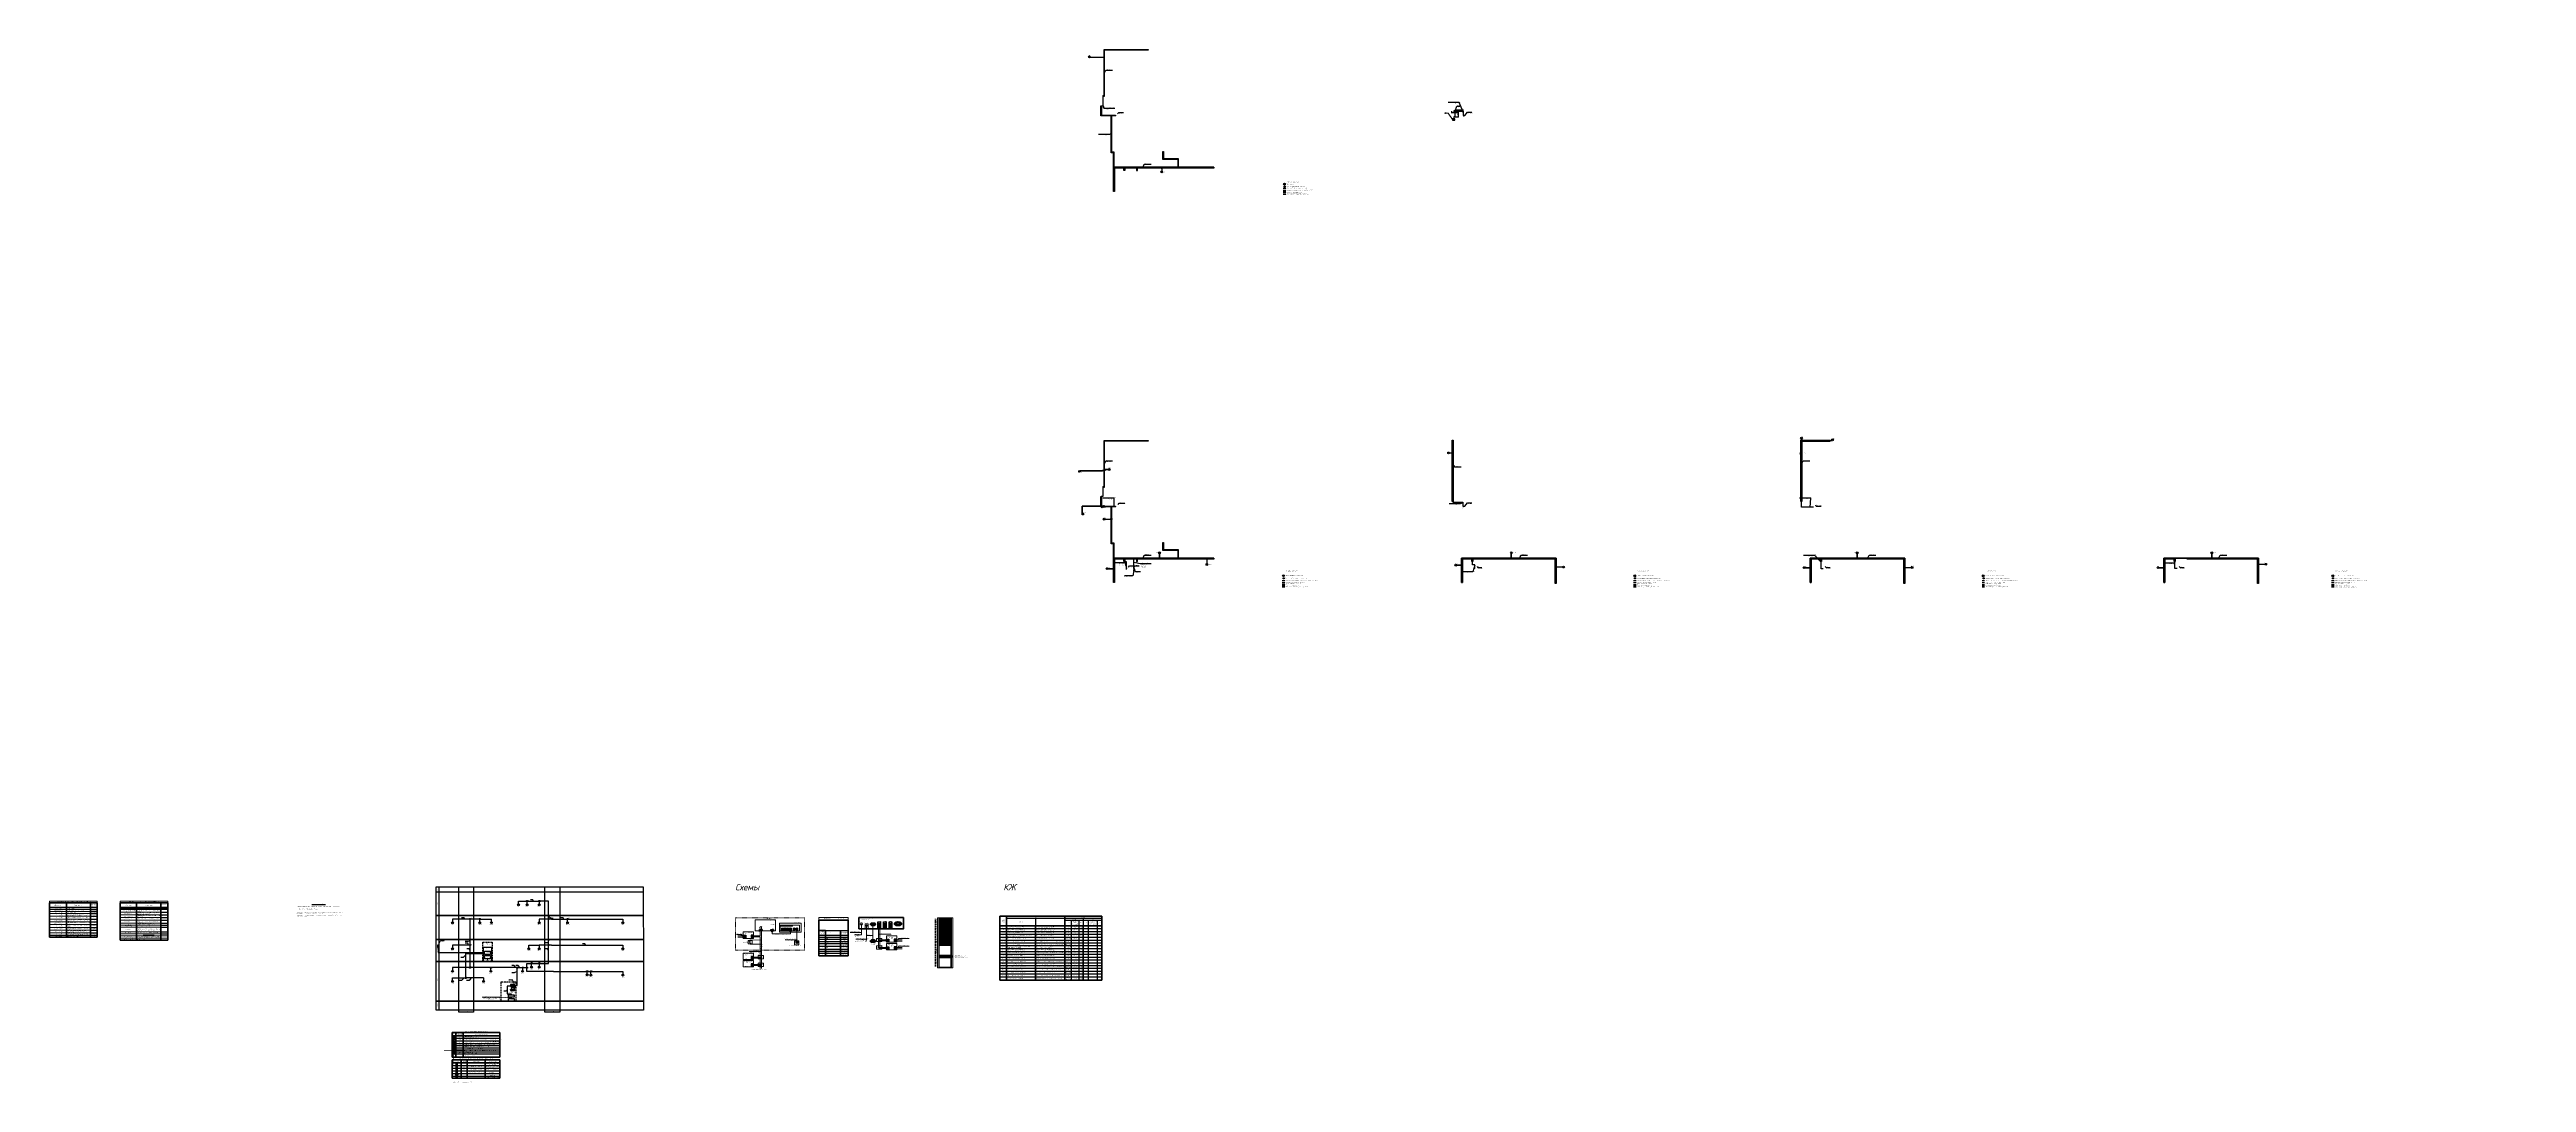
# Model space of a CAD drawing. Extents: x 69141456 to 70100388, y -33501327 to -33101377.
import ezdxf
from ezdxf import colors
from ezdxf.entities.mleader import LeaderData, LeaderLine
from ezdxf.enums import TextEntityAlignment as Align
from ezdxf.math import Vec2, Vec3

# ---------------------------------------------------------------- set-up
doc = ezdxf.new("R2010")
doc.units = 0
doc.header["$LTSCALE"] = 100
doc.set_wipeout_variables(frame=1)
doc.header["$PDMODE"] = 1
doc.header["$PDSIZE"] = 200
doc.layers.get('Defpoints').update_dxf_attribs({"color": 42})
for name, color, linetype, lineweight in [('1.АПС_текст', 7, 'Continuous', 15), ('gss_.общий', 7, 'Continuous', 20), ('Оборудование', 1, 'Continuous', 30), ('ОС', 5, 'Continuous', 30), ('СКС', 1, 'Continuous', 30), ('СКУД', 190, 'Continuous', 35), ('СС_ЗВ_Кабель', 1, 'Continuous', 30), ('СС_ЗВ_Оборудование', 1, 'Continuous', 30), ('СС_СКК_Лоток', 170, 'Continuous', 25), ('СС_СКС_Кабель', 6, 'Continuous', 30), ('СС_СКС_Оборудование', 6, 'Continuous', 30), ('СС_СОУЭ_Оборудование', 1, 'Continuous', 30), ('СС_ЭЧС_Кабель', 180, 'Continuous', 30), ('СС_ЭЧС_Оборудование', 180, 'Continuous', 30)]:
    doc.layers.add(name, color=color, linetype=linetype, lineweight=lineweight)
for name, color, linetype in [('ODG.T.text', 7, 'Continuous'), ('PDF _0', 7, 'Continuous'), ('PDF _KIP_TEKST', 7, 'Continuous'), ('PDF _KIP_стойка', 7, 'Continuous'), ('PDF _ODG - Текст', 7, 'Continuous'), ('PDF _RC-Линии_связи-Интерфейсные_EthernetPoE', 7, 'Continuous'), ('PDF _АСУД.Схема', 7, 'Continuous'), ('PDF _Оборудование', 1, 'Continuous'), ('PDF _СКС', 1, 'Continuous'), ('PDF _СКС схема', 7, 'Continuous'), ('PDF _СКУД.Текст', 7, 'Continuous'), ('PDF _СОУЭ.Кабель. Управление', 4, 'Continuous'), ('PDF _СС. Текст', 7, 'Continuous'), ('PDF _СС_ЗВ_Кабель', 1, 'Continuous'), ('PDF _СС_ЗВ_Оборудование', 1, 'Continuous'), ('PDF _СС_Схема', 7, 'Continuous'), ('PDF _СС_ЭЧС_Оборудование', 1, 'Continuous'), ('PDF _Схема', 7, 'Continuous'), ('PDF _Схемы подключ', 7, 'Continuous'), ('PDF _Текст', 7, 'Continuous'), ('СС. Текст', 7, 'Continuous')]:
    doc.layers.add(name, color=color, linetype=linetype)
doc.layers.add('PDF _СКУД', color=190, linetype='Continuous', true_color=0x7f00ff)
doc.layers.add('PDF _СС_ЭЧС_Кабель', color=180, linetype='Continuous', true_color=0x3f00ff)
doc.styles.add('BRAZEN-txt', font='isocpeui.ttf')
doc.styles.add('ISOCPEUR', font='isocpeui.ttf', dxfattribs={"height": 250})
doc.linetypes.add('Kabl_in_Tube', pattern='A,10,[133,ltypeshp.shx,S=1,R=0,X=0,Y=0],10', length=20)
doc.dimstyles.new('BRAZEN-Размеры_осевые', dxfattribs={"dimscale": 0, "dimtxt": 350, "dimasz": 150, "dimexe": 100, "dimexo": 100, "dimgap": 70, "dimtad": 1, "dimdec": 0, "dimzin": 0, "dimdsep": 46, "dimtxsty": 'BRAZEN-txt', "dimblk": 'ARCHTICK', "dimcen": 1, "dimdle": 100, "dimadec": 0, "dimazin": 0, "dimtfac": 1, "dimtdec": 0, "dimtofl": 0, "dimtmove": 1, "dimatfit": 3, "dimfxl": 1, "dimtolj": 1, "dimtzin": 0, "dimarcsym": 0})

# ---------------------------------------------------------------- blocks, each defined once
blk = doc.blocks.new('Свет')
at = {"color": 1}
blk.add_wipeout([(-350, 0), (-324, 133), (-247, 247), (-101, 335), (56, 345), (198, 289), (304, 173), (350, 0), (322, -138), (247, -247), (166, -308), (43, -347), (-83, -340), (-176, -303), (-278, -213), (-331, -115)], dxfattribs=at)
at = {"layer": 'СКС', "color": 1, "ltscale": 30}
for points in [[(-247, 247), (247, -247)], [(-247, -247), (247, 247)]]:
    blk.add_lwpolyline(points, dxfattribs=at)
at = {"layer": 'СКС', "color": 1, "linetype": 'Continuous', "lineweight": 30}
blk.add_circle((0, 0), 350, dxfattribs=at)
blk = doc.blocks.new('Клеммная коробка')
for p, q in [((0, 400), (400, 400)), ((0, 0), (0, 400)), ((400, 0), (0, 0)), ((400, 400), (400, 0))]:
    blk.add_line(p, q)
blk = doc.blocks.new('ЧС1')
blk.add_wipeout([(35829, 16235), (35936, 16366), (36085, 16430), (36274, 16411), (36386, 16339), (36480, 16187), (36483, 15992), (36404, 15849), (36282, 15763), (36146, 15735), (35976, 15779), (35854, 15892), (35796, 16064), (35805, 16166)])
at = {"linetype": 'Continuous', "lineweight": 0}
for p, q in [((36146, 16435), (36146, 16085)), ((36146, 16085), (36446, 15906))]:
    blk.add_line(p, q, dxfattribs=at)
at = {"linetype": 'Continuous', "lineweight": 30}
blk.add_circle((36146, 16085), 350, dxfattribs=at)
at = {"lineweight": 0, "ltscale": 100}
blk.add_circle((36146, 16085), 285, dxfattribs=at)
blk = doc.blocks.new('Коробка коммутац')
at = {"layer": 'СС_ЭЧС_Оборудование', "color": 18, "true_color": 0x000000}
for p, q in [((0, 295, -1), (299, 295)), ((0, 0), (0, 295, -1)), ((299, 0), (0, 0)), ((299, 295), (299, 0))]:
    blk.add_line(p, q, dxfattribs=at)
blk = doc.blocks.new('1й этаж лоток')
at = {"layer": 'СС_СКК_Лоток'}
for p, q in [((313033, -83464), (313033, -65611)), ((313033, -65611), (330140, -65611)), ((313233, -65872), (313033, -65872)), ((330140, -65811), (313233, -65811)), ((313233, -83664), (313233, -65811)), ((313276, -65811), (313276, -65611)), ((330140, -65611), (330140, -65811)), ((312624, -83464), (313033, -83464)), ((312624, -83464), (312624, -83664)), ((312624, -83664), (313233, -83664)), ((312983, -83464), (312983, -83664)), ((313033, -83397), (313233, -83397)), ((311832, -91342), (311832, -87368)), ((311832, -87368), (312032, -87368)), ((312032, -91084), (311832, -91084)), ((315779, -91342), (311832, -91342)), ((312032, -87368), (312032, -91142)), ((315731, -91142), (312032, -91142)), ((312070, -91142), (312070, -91342)), ((315722, -91342), (315722, -91142)), ((317414, -91142), (315731, -91142)), ((315779, -105563), (315779, -91342)), ((315779, -91401), (315979, -91401)), ((315979, -105363), (315979, -91342)), ((317414, -91342), (315979, -91342)), ((316029, -91342), (316029, -91142)), ((317414, -91142), (317414, -91342)), ((315979, -105307), (315779, -105307)), ((316936, -105363), (315979, -105363)), ((316027, -105363), (316027, -105563)), ((316673, -105563), (316673, -105363)), ((316936, -111200), (316936, -105363)), ((335795, -108153), (335795, -105058)), ((335795, -105058), (335995, -105058)), ((335995, -105058), (335995, -107953)), ((316736, -105563), (315779, -105563)), ((316736, -111200), (316736, -105563)), ((316736, -105630), (316936, -105630)), ((316736, -120644), (316736, -111200)), ((355555, -111200), (316736, -111200)), ((317136, -111695), (316736, -111695)), ((320675, -111600), (317136, -111600)), ((317136, -111600), (317136, -120644)), ((317218, -111600), (317218, -111200)), ((320592, -111600), (320592, -111200)), ((320675, -112442), (320675, -111600)), ((320675, -111709), (321075, -111709)), ((321075, -112442), (320675, -112442)), ((325583, -111600), (321075, -111600)), ((321075, -111600), (321075, -112442)), ((321152, -111600), (321152, -111200)), ((325491, -111600), (325491, -111200)), ((325583, -111600), (325583, -112443)), ((325583, -111695), (325983, -111695)), ((325583, -112443), (325983, -112443)), ((355555, -111600), (325983, -111600)), ((325983, -112443), (325983, -111600)), ((326064, -111600), (326064, -111200)), ((335995, -107878), (335795, -107878)), ((341714, -108153), (335795, -108153)), ((341914, -107953), (335995, -107953)), ((336081, -107953), (336081, -108153)), ((341646, -108153), (341646, -107953)), ((341714, -111200), (341714, -108153)), ((341714, -108236), (341914, -108236)), ((341914, -111200), (341914, -107953)), ((355555, -111200), (355555, -111600)), ((317136, -120644), (316736, -120644))]:
    blk.add_line(p, q, dxfattribs=at)
blk = doc.blocks.new('2й этаж')
at = {"layer": 'СС_СКК_Лоток'}
for p, q in [((454800, -89345), (454800, -65597)), ((454800, -65597), (455200, -65597)), ((455200, -65597), (455201, -89345)), ((455201, -89345), (454800, -89345)), ((458442, -120752), (458442, -111307)), ((495092, -111307), (458442, -111307)), ((458842, -111802), (458442, -111802)), ((462381, -111707), (458842, -111707)), ((458842, -111707), (458842, -120752)), ((458924, -111707), (458924, -111307)), ((462299, -111707), (462299, -111307)), ((462381, -112550), (462381, -111707)), ((462381, -111817), (462781, -111817)), ((462781, -112550), (462381, -112550)), ((467289, -111707), (462781, -111707)), ((462781, -111707), (462781, -112550)), ((462858, -111707), (462858, -111307)), ((494692, -111707), (467289, -111707)), ((494608, -111707), (494608, -111307)), ((494692, -121156), (494692, -111707)), ((494692, -111802), (495092, -111802)), ((495092, -111307), (495092, -121156)), ((458442, -120752), (458842, -120752)), ((495092, -121156), (494692, -121156))]:
    blk.add_line(p, q, dxfattribs=at)
blk = doc.blocks.new('Лоток 3 этаж')
at = {"layer": 'СС_СКК_Лоток'}
for p, q in [((597211, -89345), (597211, -65597)), ((597211, -65597), (608631, -65597)), ((597611, -66107), (597211, -66107)), ((597611, -65997), (597612, -89345)), ((597611, -65997), (608631, -65997)), ((597711, -65997), (597711, -65597)), ((608631, -65597), (608631, -65997)), ((597612, -89345), (597211, -89345)), ((600853, -120752), (600853, -111307)), ((637503, -111307), (600853, -111307)), ((601253, -111802), (600853, -111802)), ((604791, -111707), (601253, -111707)), ((601253, -111707), (601253, -120752)), ((601335, -111707), (601335, -111307)), ((604709, -111707), (604709, -111307)), ((604791, -112550), (604791, -111707)), ((604791, -111816), (605191, -111816)), ((605191, -112550), (604791, -112550)), ((637103, -111707), (605191, -111707)), ((605191, -111707), (605191, -112550)), ((605269, -111707), (605269, -111307)), ((637019, -111707), (637019, -111307)), ((637103, -121156), (637103, -111707)), ((637103, -111802), (637503, -111802)), ((637503, -111307), (637503, -121156)), ((600853, -120752), (601253, -120752)), ((637503, -121156), (637103, -121156))]:
    blk.add_line(p, q, dxfattribs=at)
blk = doc.blocks.new('Лоток 4 этаж')
at = {"layer": 'СС_СКК_Лоток'}
for p, q in [((738958, -120752), (738958, -111307)), ((775607, -111307), (738958, -111307)), ((739358, -111803), (738958, -111803)), ((742896, -111707), (739358, -111707)), ((739358, -111707), (739358, -120752)), ((739439, -111707), (739439, -111307)), ((742814, -111707), (742814, -111307)), ((742896, -112550), (742896, -111707)), ((742896, -111817), (743296, -111817)), ((743296, -112550), (742896, -112550)), ((743296, -111707), (743296, -112550)), ((743373, -111707), (743373, -111307)), ((775207, -111707), (747804, -111707)), ((775123, -111707), (775123, -111307)), ((775207, -121156), (775207, -111707)), ((775207, -111802), (775607, -111802)), ((775607, -111307), (775607, -121156)), ((738958, -120752), (739358, -120752)), ((775607, -121156), (775207, -121156))]:
    blk.add_line(p, q, dxfattribs=at)
blk = doc.blocks.new('*U67')
blk.add_hatch(color=256).paths.add_polyline_path([(-0.7, -0.7, 1), (0.7, 0.7, 1)])
blk.add_lwpolyline([(-0.7, -0.7, 0, 1.5, 0), (-2.8, -2.8, 2, 2, 0)], format="xyseb")
at = {"const_width": 0.5}
blk.add_lwpolyline([(-8.5, -8.5), (-2.8, -2.8)], dxfattribs=at)
blk = doc.blocks.new('_None')
blk = doc.blocks.new('*U65')
blk.add_hatch(color=256).paths.add_polyline_path([(-0.7, -0.7, 1), (0.7, 0.7, 1)])
at = {"const_width": 0.5}
blk.add_lwpolyline([(0.5, 0.5), (6.4, 6.4)], dxfattribs=at)
blk.add_lwpolyline([(8.5, 8.5, 0, 1.5, 0), (6.4, 6.4, 2, 2, 0)], format="xyseb")
blk = doc.blocks.new('*T72')
at = {"layer": 'Defpoints', "color": 8, "linetype": 'ByBlock', "lineweight": 0, "transparency": 16777216}
for p, q in [((0, 0), (18500, 0)), ((0, 0), (0, -700)), ((18500, 0), (18500, -700))]:
    blk.add_line(p, q, dxfattribs=at)
at = {"layer": 'gss_.общий', "color": 0, "linetype": 'ByBlock', "lineweight": 50, "transparency": 16777216}
for p, q in [((0, -700), (6559, -700)), ((0, -700), (0, -13918)), ((0, -2420), (18500, -2420)), ((6559, -700), (6559, -13918)), ((15828, -700), (15828, -9069)), ((18500, -700), (18500, -13918)), ((0, -13918), (18500, -13918)), ((15828, -10152), (15828, -13918))]:
    blk.add_line(p, q, dxfattribs=at)
at = {"layer": 'gss_.общий', "linetype": 'ByBlock', "lineweight": 20, "transparency": 16777216}
for p, q in [((0, -3220), (15828, -3220)), ((0, -4020), (15828, -4020)), ((0, -4820), (15828, -4820)), ((0, -5862), (15828, -5862)), ((0, -6903), (15828, -6903)), ((0, -7986), (15828, -7986)), ((0, -9069), (15828, -9069)), ((0, -10152), (15828, -10152)), ((0, -11235), (15828, -11235)), ((0, -12318), (15828, -12318))]:
    blk.add_line(p, q, dxfattribs=at)
at = {"layer": 'gss_.общий', "color": 0, "linetype": 'ByBlock', "lineweight": 60, "transparency": 16777216}
for p, q in [((6559, -700), (18500, -700)), ((15828, -9069), (15828, -10152))]:
    blk.add_line(p, q, dxfattribs=at)
at = {"layer": 'gss_.общий', "color": 0, "linetype": 'ByBlock', "lineweight": -2, "transparency": 16777216}
for p, q in [((15828, -3220), (18500, -3220)), ((15828, -4020), (18500, -4020)), ((15828, -4820), (18500, -4820)), ((15828, -5862), (18500, -5862)), ((15828, -6903), (18500, -6903)), ((15828, -7986), (18500, -7986)), ((15828, -9069), (18500, -9069)), ((0, -13118), (18500, -13118)), ((15828, -10152), (18500, -10152)), ((15828, -11235), (18500, -11235)), ((15828, -12318), (18500, -12318))]:
    blk.add_line(p, q, dxfattribs=at)
at = {"layer": 'gss_.общий', "color": 0, "lineweight": 20, "transparency": 16777216, "char_height": 300, "style": 'ISOCPEUR'}
for s, insert, width, attachment_point in [('16-25//Г-Р-ЭЧФ', (3280, -2820), 6359.43, 5), ('16-25//Г-Р-ЭЧФ', (3280, -3620), 6359.43, 5), ('16-25//Г-Р-ЭЧФ', (3280, -4420), 6359.43, 5), ('16-25//Г-Р-ЭЧФ', (3280, -5341), 6359.43, 5), ('16-25//Г-Р-ЭЧФ', (3280, -6383), 6359.43, 5), ('16-25//Г-Р-ЭЧФ', (3280, -7445), 6359.43, 5), ('16-25//Г-Р-ЭЧФ', (3280, -8528), 6359.43, 5), ('16-25//Г-Р-ЭЧФ', (3280, -9611), 6359.43, 5), ('Обозначение', (3280, -1560), 6259.43, 5), ('{\\C256;Ведомость документов основного комплекта рабочих чертежей }', (9250, -350), 18200, 5), ('{\\fISOCPEUR|b0|i1|c204|p34;\\H0.91667x;Условно графическое обозначение}', (6659, -3620), 9069, 4), ('{\\H0.91667x;План расположения звонковой сигнализации.     1 этаж}', (6659, -7445), 9069, 4), ('{\\H0.91667x;План расположения звонковой сигнализации.     2 этаж}', (6659, -8528), 9069, 4), ('{\\H0.91667x;План расположения звонковой сигнализации.     3 этаж}', (6659, -9611), 9069, 4), ('{\\fISOCPEUR|b0|i1|c204|p34;\\H0.91667x;Структурная схема}', (6659, -4420), 9069, 4), ('{\\H0.91667x;План расположения Часофикации. 1 этаж}', (6659, -5341), 9069, 4), ('{\\H0.91667x;План расположения Часофикации. 2 этаж}', (6659, -6383), 9069, 4), ('{\\fISOCPEUR|b0|i1|c204|p34;Общие данные}', (6659, -2820), 9069, 4), ('Наименование', (11194, -1560), 8969, 5), ('Примечание\\P(стр.)', (17164, -1560), 2371.57, 5), ('{\\C256;3}', (17164, -4420), 2371.57, 5), ('{\\C256;2}', (17164, -3620), 2371.57, 5), ('5', (17164, -6383), 2371.57, 5), ('4', (17164, -5341), 2371.57, 5), ('6', (17164, -7445), 2371.57, 5), ('8', (17164, -9611), 2371.57, 5), ('7', (17164, -8528), 2371.57, 5), ('{\\C256;1}', (17164, -2820), 2371.57, 5), ('16-25//Г-Р-ЭЧФ', (3280, -10694), 6359.43, 5), ('16-25//Г-Р-ЭЧФ', (3280, -11776), 6359.43, 5), ('16-25//Г-Р-ЭЧФ', (3280, -12718), 6359.43, 5), ('16-25//Г-Р-ЭЧФ', (3280, -13518), 6359.43, 5), ('{\\fISOCPEUR|b0|i1|c204|p34;\\H0.91667x;\\C256;Схема внешних подключений звонковой сигнализации}', (6659, -11776), 9069, 4), ('{\\fISOCPEUR|b0|i1|c204|p34;\\H0.91667x;Схема внешних подключений часофикации}', (6659, -12718), 9069, 4), ('{\\H0.91667x;План расположения звонковой сигнализации.     4 этаж}', (6659, -10694), 9069, 4), ('{\\H0.91667x;Компоновка шкафа ТШ2.2}', (6659, -13518), 9069, 4), ('{\\C256;10}', (17164, -11776), 2371.57, 5), ('12', (17164, -13518), 2371.57, 5), ('11', (17164, -12718), 2371.57, 5), ('9', (17164, -10694), 2371.57, 5)]:
    blk.add_mtext(s, dxfattribs=dict(at, insert=insert, width=width, attachment_point=attachment_point))
blk = doc.blocks.new('*T73')
at = {"layer": 'Defpoints', "color": 8, "linetype": 'ByBlock', "lineweight": 0, "transparency": 16777216}
for p, q in [((0, 0), (18500, 0)), ((0, 0), (0, -700)), ((18500, 0), (18500, -700))]:
    blk.add_line(p, q, dxfattribs=at)
at = {"layer": 'gss_.общий', "color": 0, "linetype": 'ByBlock', "lineweight": 50, "transparency": 16777216}
for p, q in [((0, -700), (6356, -700)), ((0, -700), (0, -15068)), ((0, -2420), (18500, -2420)), ((0, -3120), (18500, -3120)), ((6356, -3120), (6356, -15068)), ((15835, -3120), (15835, -15068)), ((18500, -700), (18500, -15068)), ((0, -15068), (18500, -15068))]:
    blk.add_line(p, q, dxfattribs=at)
at = {"layer": 'gss_.общий', "linetype": 'ByBlock', "lineweight": 20, "transparency": 16777216}
for p, q in [((0, -4202), (15835, -4202)), ((0, -5283), (15835, -5283)), ((0, -6365), (15835, -6365)), ((0, -7371), (15835, -7371)), ((0, -8452), (15835, -8452)), ((0, -9252), (15835, -9252)), ((0, -10052), (15835, -10052)), ((0, -11868), (15835, -11868)), ((0, -12668), (15835, -12668)), ((0, -14268), (15835, -14268))]:
    blk.add_line(p, q, dxfattribs=at)
at = {"layer": 'gss_.общий', "color": 0, "linetype": 'ByBlock', "lineweight": 60, "transparency": 16777216}
blk.add_line((6356, -700), (18500, -700), dxfattribs=at)
at = {"layer": 'gss_.общий', "color": 0, "linetype": 'ByBlock', "lineweight": 40, "transparency": 16777216}
for p, q in [((6356, -700), (6356, -3120)), ((15835, -700), (15835, -3120))]:
    blk.add_line(p, q, dxfattribs=at)
at = {"layer": 'gss_.общий', "color": 0, "linetype": 'ByBlock', "lineweight": -2, "transparency": 16777216}
for p, q in [((15835, -4202), (18500, -4202)), ((15835, -5283), (18500, -5283)), ((15835, -6365), (18500, -6365)), ((15835, -7371), (18500, -7371)), ((15835, -8452), (18500, -8452)), ((15835, -9252), (18500, -9252)), ((15835, -10052), (18500, -10052)), ((15835, -11868), (18500, -11868)), ((15835, -12668), (18500, -12668))]:
    blk.add_line(p, q, dxfattribs=at)
at = {"layer": 'gss_.общий', "color": 0, "linetype": 'ByBlock', "lineweight": 20, "transparency": 16777216}
for p, q in [((0, -13468), (18500, -13468)), ((15835, -14268), (18500, -14268))]:
    blk.add_line(p, q, dxfattribs=at)
at = {"layer": 'gss_.общий', "lineweight": 20, "transparency": 16777216, "char_height": 250, "style": 'ISOCPEUR'}
for s, insert, width, attachment_point in [('ФЗ от 30.12.2009 г. N 384-ФЗ (ред. от 02.07.2013)', (3178, -3661), 6155.88, 5), ('ГОСТ Р 21.703-2020', (3178, -5824), 6155.88, 5), ('ГОСТ Р 31565-2012', (3178, -6868), 6155.88, 5), ('ГОСТ Р 21.101-2020', (3178, -7911), 6155.88, 5), ('СП 134.13330.2022', (3178, -4743), 6155.88, 5), ('СП 76.13330.2016', (3178, -9652), 6155.88, 5), ('ПУЭ изд. 7', (3178, -8852), 6155.88, 5), ('"Основные требования к проектной и рабочей документации"', (6456, -7911), 9279.05, 4), ('"Технический регламент о безопасности зданий и сооружений" ', (6456, -3661), 9279.05, 4), ('"Правила выполнения рабочей документации проводных средств связи"', (6456, -5824), 9279.05, 4), ('"Системы электросвязи зданий и сооружений. Основные положения проектирования"', (6456, -4743), 9279.05, 4), ('"Кабельные изделия. Требования пожарной безопасности"', (6456, -6868), 9279.05, 4), ('"Правила устройства электроустановок"', (6456, -8852), 9279.05, 4), ('"Электротехнические устройства"', (6456, -9652), 9279.05, 4), ('16-25//Г-Р-ЭЧФ-КЖ', (3178, -14668), 6155.88, 5), ('16-25//Г-Р-ЭЧФ-СО ', (3178, -13868), 6155.88, 5), ('Приложение 2', (3178, -12268), 6155.88, 5), ('Приложение 1', (3178, -10960), 6155.88, 5), ('Инструкция по применению огнезащитного противопожарного терморасширяющегося герметика "Огнеза-ГТ" в составе кабельных проходок', (6456, -10960), 9279.05, 4), ('Сертификат соответствия №C-RU.АЮ64.В.01099', (6456, -12268), 9279.05, 4), ('Спецификация оборудования, изделий и материалов', (6456, -13868), 9279.05, 4)]:
    blk.add_mtext(s, dxfattribs=dict(at, insert=insert, width=width, attachment_point=attachment_point))
at = {"layer": 'gss_.общий', "color": 0, "lineweight": 20, "transparency": 16777216, "style": 'ISOCPEUR'}
for s, insert, char_height, width, attachment_point in [('Обозначение', (3178, -1560), 300, 6055.88, 5), ('{\\C256;ВЕДОМОСТЬ ССЫЛОЧНЫХ И ПРИЛАГАЕМЫХ ДОКУМЕНТОВ}', (9250, -350), 300, 18200, 5), ('{\\L\\C256;Ссылочные документы}', (11095, -2770), 300, 9179.05, 5), ('Наименование', (11095, -1560), 300, 9179.05, 5), ('Примечание\\P(стр.)', (17167, -1560), 300, 2365.06, 5), ('{\\C256;Кабельный журнал}', (6506, -14668), 250, 9179.05, 4), ('{\\L\\C256;Прилагаемые документы}', (11095, -13068), 250, 9179.05, 5)]:
    blk.add_mtext(s, dxfattribs=dict(at, insert=insert, char_height=char_height, width=width, attachment_point=attachment_point))
blk = doc.blocks.new('*T82')
at = {"color": 0, "lineweight": 50, "transparency": 16777216}
for p, q in [((0, 0), (18500, 0)), ((0, 0), (0, -9449)), ((18500, 0), (18500, -9449)), ((0, -1200), (18500, -1200)), ((0, -9449), (18500, -9449))]:
    blk.add_line(p, q, dxfattribs=at)
at = {"color": 0, "linetype": 'ByBlock', "lineweight": 50, "transparency": 16777216}
for p, q in [((1500, 0), (1500, -9449)), ((4300, 0), (4300, -9449))]:
    blk.add_line(p, q, dxfattribs=at)
at = {"color": 0, "lineweight": -2, "transparency": 16777216}
blk.add_line((0, -2200), (1500, -2200), dxfattribs=at)
at = {"linetype": 'ByBlock', "transparency": 16777216}
for p, q in [((0, -3200), (18500, -3200)), ((0, -4249), (18500, -4249)), ((0, -5049), (18500, -5049)), ((0, -5849), (1500, -5849)), ((0, -6649), (1500, -6649)), ((0, -7449), (18500, -7449)), ((0, -8249), (18500, -8249)), ((1500, -2200), (18500, -2200))]:
    blk.add_line(p, q, dxfattribs=at)
at = {"color": 0, "linetype": 'ByBlock', "lineweight": -2, "transparency": 16777216}
for p, q in [((1500, -5849), (18500, -5849)), ((1500, -6649), (18500, -6649))]:
    blk.add_line(p, q, dxfattribs=at)
at = {"transparency": 16777216, "char_height": 250, "style": 'ISOCPEUR'}
for s, insert, width, attachment_point in [('УГО', (750, -600), 1300, 5), ('Позиционное^Jобозначение', (2900, -600), 2600, 5), ('BIALn', (2900, -2700), 2600, 5), ('БПn', (2900, -7849), 2600, 5), ('ВЧn', (2900, -1700), 2600, 5), ('- Вторичные часы СВР-05-4В100', (4400, -1700), 14000, 4), ('- Световой оповещатель стробоскопический МАРС 12-24-СП-М1, строб, цвет синий', (4400, -2700), 14000, 4), ('- Клеммная коробка системы звонковой сигнализации UKO10-075-075-020-K01-E', (4400, -3724), 14000, 4), ('- Клеммная коробка системы часофикации UKO10-075-075-020-K01-E', (4400, -4649), 14000, 4), ('- Музыкальный таймер М11Д-C-уск-оск-MP3', (4400, -6249), 14000, 4), ('- Блок питания 24В АТ-24/30', (4400, -7849), 14000, 4), ('- Межэтажные проходки', (4400, -8849), 14000, 4), ('Наименование оборудования', (11400, -600), 14000, 5)]:
    blk.add_mtext(s, dxfattribs=dict(at, insert=insert, width=width, attachment_point=attachment_point))
at = {"color": 0, "transparency": 16777216, "char_height": 250, "style": 'ISOCPEUR'}
for s, insert, width, attachment_point in [('{\\C256;SBn}', (2900, -5449), 2600, 5), ('{\\C256;КЗn}', (2900, -3724), 2600, 5), ('{\\C256;КЗn}', (2900, -4649), 2600, 5), ('{\\C256;- Кнопочный пост, черный гриб ПКЕ 112-1-У3-IP40-КЭАЗ\\fMuseo Sans Cyrl 300|b0|i1|c204|p2;\\H0.91667x; }', (4400, -5449), 14000, 4), ('{\\C256;- Модуль приемника сигналов точного времени GPS/ГЛОНАСС СВР-07.011}', (4400, -7049), 14000, 4)]:
    blk.add_mtext(s, dxfattribs=dict(at, insert=insert, width=width, attachment_point=attachment_point))
blk = doc.blocks.new('Часы 1')
at = {"color": 180}
blk.add_wipeout([(-226, 107), (-149, 200), (-43, 246), (92, 233), (172, 181), (239, 73), (241, -66), (185, -168), (97, -230), (0, -250), (-121, -219), (-208, -138), (-250, -15), (-243, 58)], dxfattribs=at)
at = {"color": 180, "linetype": 'Continuous', "lineweight": 0}
for p, q in [((0, 250), (0, 0)), ((0, 0), (215, -128))]:
    blk.add_line(p, q, dxfattribs=at)
at = {"color": 180, "linetype": 'Continuous', "lineweight": 30}
blk.add_circle((0, 0), 250, dxfattribs=at)
at = {"color": 180, "lineweight": 0, "ltscale": 100}
blk.add_circle((0, 0), 204, dxfattribs=at)
blk = doc.blocks.new('Страбоскоп 1')
at = {"color": 1}
blk.add_wipeout([(-250, 0), (-231, 95), (-177, 177), (-72, 239), (40, 247), (142, 206), (217, 124), (250, 0), (230, -98), (177, -177), (119, -220), (31, -248), (-59, -243), (-126, -216), (-198, -152), (-236, -82)], dxfattribs=at)
at = {"layer": 'СКС', "color": 1, "ltscale": 30}
for points in [[(-177, 177), (177, -177)], [(-177, -177), (177, 177)]]:
    blk.add_lwpolyline(points, dxfattribs=at)
at = {"layer": 'СКС', "color": 1, "linetype": 'Continuous', "lineweight": 30}
blk.add_circle((0, 0), 250, dxfattribs=at)
blk = doc.blocks.new('КК1')
at = {"true_color": 0xffffff}
h = blk.add_hatch(color=7, dxfattribs=at)
h.dxf.hatch_style = 1
h.paths.add_polyline_path([(0, 500), (0, 0), (500, 0), (500, 500)])
at = {"color": 1, "lineweight": 30}
for p, q in [((0, 500), (500, 500)), ((0, 0), (0, 500)), ((500, 0), (0, 0)), ((500, 500), (500, 0))]:
    blk.add_line(p, q, dxfattribs=at)
blk = doc.blocks.new('КК2')
at = {"true_color": 0xffffff}
h = blk.add_hatch(color=7, dxfattribs=at)
h.dxf.hatch_style = 1
h.paths.add_polyline_path([(0, 500), (0, 0), (500, 0), (500, 500)])
at = {"color": 180, "lineweight": 30}
for p, q in [((0, 500), (500, 500)), ((0, 0), (0, 500)), ((500, 0), (0, 0)), ((500, 500), (500, 0))]:
    blk.add_line(p, q, dxfattribs=at)
blk = doc.blocks.new('Кнопка черный гриб')
at = {"layer": 'СКУД'}
h = blk.add_hatch(color=256, dxfattribs=at)
h.dxf.hatch_style = 1
edge = h.paths.add_edge_path()
edge.add_arc((250, 250), 112, 0, 360)
blk.add_lwpolyline([(0, 500), (500, 500), (500, 0), (0, 0)], close=True, dxfattribs=at)
blk.add_circle((250, 250), 112, dxfattribs=at)
blk = doc.blocks.new('Виктория 1')
at = {"layer": 'СС_ЗВ_Оборудование', "ltscale": 30}
h = blk.add_hatch(dxfattribs=at)
h.set_pattern_fill('ANGLE', color=256, scale=0.740441, angle=-90)
h.set_pattern_definition([(270, (-3780973128.1476, 6657555359.8346), (5.1719784470242, -1e-15), [3.761438870563, -1.410539576461]), (360, (-3780973128.1476, 6657555359.8346), (1e-15, 5.1719784470242), [3.761438870563, -1.410539576461])])
h.paths.add_polyline_path([(250, 0), (250, 119), (-250, 119), (-250, 0)])
blk.add_lwpolyline([(250, 0), (250, 238), (-250, 238), (-250, 0)], close=True, dxfattribs=at)
blk.add_lwpolyline([(-250, 119), (250, 119)], dxfattribs=at)
blk = doc.blocks.new('Глонас 1')
at = {"layer": 'СС_ЭЧС_Оборудование', "ltscale": 30, "true_color": 0xf8d731}
h = blk.add_hatch(dxfattribs=at)
h.set_pattern_fill('ANGLE', color=40, scale=1.171586, angle=90)
h.set_pattern_definition([(90, (5982566542.105, -10534131044.774), (-8.1835293222317, 5e-15), [5.951657688896, -2.231871633336]), (180, (5982566542.105, -10534131044.774), (-5e-15, -8.1835293222317), [5.951657688896, -2.231871633336])])
h.paths.add_polyline_path([(-250, 151), (-250, 0), (250, 0), (250, 151)])
at = {"layer": 'СС_ЗВ_Оборудование', "color": 18, "ltscale": 30, "true_color": 0x000000}
blk.add_lwpolyline([(250, 0), (-250, 0)], dxfattribs=at)
at = {"layer": 'СС_ЭЧС_Оборудование', "color": 18, "ltscale": 30, "true_color": 0x000000}
blk.add_lwpolyline([(-250, 151), (-250, -131), (250, -131), (250, 151)], close=True, dxfattribs=at)
blk = doc.blocks.new('Блок питания 24в 1')
at = {"true_color": 0xffffff}
h = blk.add_hatch(color=7, dxfattribs=at)
h.dxf.hatch_style = 1
h.paths.add_polyline_path([(0, 250), (0, 0), (500, 0), (500, 250)])
at = {"layer": 'Оборудование', "lineweight": 30, "ltscale": 100}
for p, q in [((500, 250), (0, 250)), ((0, 250), (0, 0)), ((0, 0), (500, 0)), ((500, 0), (500, 250))]:
    blk.add_line(p, q, dxfattribs=at)
at = {"layer": 'Оборудование', "lineweight": 30, "ltscale": 100, "style": 'ISOCPEUR', "oblique": 10, "width": 0.8}
blk.add_text('-24V+', height=112.5, dxfattribs=at).set_placement((250, 125), align=Align.MIDDLE_CENTER)
blk = doc.blocks.new('*T83')
at = {"color": 0, "linetype": 'ByBlock', "lineweight": 50, "transparency": 16777216}
for p, q in [((0, 0), (18500, 0)), ((0, 0), (0, -1200)), ((3500, 0), (3500, -7089)), ((5900, 0), (5900, -7089)), ((12800, 0), (12800, -7089)), ((18500, 0), (18500, -7089))]:
    blk.add_line(p, q, dxfattribs=at)
at = {"color": 0, "lineweight": 50, "transparency": 16777216}
for p, q in [((0, -1200), (18500, -1200)), ((0, -1200), (0, -7089)), ((0, -7089), (18500, -7089))]:
    blk.add_line(p, q, dxfattribs=at)
at = {"linetype": 'ByBlock', "transparency": 16777216}
for p, q in [((0, -2217), (18500, -2217)), ((0, -3235), (18500, -3235)), ((0, -4205), (3500, -4205)), ((5900, -4205), (18500, -4205)), ((5900, -5247), (12800, -5247)), ((5900, -6289), (12800, -6289))]:
    blk.add_line(p, q, dxfattribs=at)
at = {"color": 0, "lineweight": -2, "transparency": 16777216}
for p, q in [((0, -5247), (5900, -5247)), ((0, -6289), (5900, -6289)), ((12800, -5247), (18500, -5247)), ((12800, -6289), (18500, -6289))]:
    blk.add_line(p, q, dxfattribs=at)
at = {"color": 0, "linetype": 'ByBlock', "lineweight": -2, "transparency": 16777216}
blk.add_line((3500, -4205), (5900, -4205), dxfattribs=at)
at = {"transparency": 16777216, "char_height": 250, "attachment_point": 5, "style": 'ISOCPEUR'}
for s, insert, width in [('Граф.обозначение', (1750, -600), 3300), ('Обозначение', (4700, -600), 2200), ('U/UTP Cat5e PVCLSнг(А)-LSLTx 4х2х0,52', (9350, -4726), 6700), ('КПСВВнг(А)-LSLTx 1х2x1,5', (9350, -2726), 6700), ('КПСВВнг(А)-LSLTx 1х2x1,5', (9350, -3720), 6700), ('Марка кабеля', (9350, -600), 6700), ('- Кабельные линии часофикации', (15650, -3720), 5500), ('- Способ прокладки в лотке см. раздел СКС', (15650, -5768), 5500), ('- Кабель до ГЛОНАСС антенны (комплектный)', (15650, -1708), 5500), ('- Кабельные линии звонковой сигнализации', (15650, -2726), 5500), ('- Способ прокладки в гофре', (15650, -6689), 5500), ('- Кабельные линии DAP-интерфейс', (15650, -4726), 5500), ('Тип линии связи', (15650, -600), 5500)]:
    blk.add_mtext(s, dxfattribs=dict(at, insert=insert, width=width))
at = {"color": 0, "transparency": 16777216, "char_height": 250, "width": 2200, "attachment_point": 5, "style": 'ISOCPEUR'}
for s, insert in [('{\\C256;ЛЧn}', (4700, -3720)), ('{\\C256;ЗСn}', (4700, -2726))]:
    blk.add_mtext(s, dxfattribs=dict(at, insert=insert))
blk = doc.blocks.new('*T85')
at = {"color": 0, "lineweight": 50, "transparency": 16777216}
for p, q in [((0, -1000), (11339, -1000)), ((0, -1000), (0, -14843)), ((0, -5000), (2500, -5000)), ((2500, -5000), (2500, -14843)), ((8337, -5000), (8337, -14843)), ((11339, -1000), (11339, -14843)), ((0, -14843), (11339, -14843))]:
    blk.add_line(p, q, dxfattribs=at)
at = {"color": 0, "linetype": 'ByBlock', "lineweight": -2, "transparency": 16777216}
for p, q in [((0, -6800), (2500, -6800)), ((0, -7600), (2500, -7600)), ((0, -8400), (2500, -8400)), ((0, -9200), (2500, -9200)), ((2500, -5000), (11339, -5000)), ((0, -10000), (2500, -10000)), ((0, -12162), (2500, -12162)), ((0, -12962), (2500, -12962)), ((0, -13762), (2500, -13762))]:
    blk.add_line(p, q, dxfattribs=at)
at = {"color": 0, "lineweight": -2, "transparency": 16777216}
for p, q in [((2500, -6800), (11339, -6800)), ((2500, -7600), (11339, -7600)), ((2500, -8400), (11339, -8400)), ((2500, -9200), (11339, -9200)), ((0, -11081), (11339, -11081)), ((2500, -10000), (11339, -10000)), ((2500, -12162), (11339, -12162)), ((2500, -12962), (11339, -12962)), ((2500, -13762), (11339, -13762))]:
    blk.add_line(p, q, dxfattribs=at)
at = {"layer": 'Defpoints', "color": 8, "linetype": 'ByBlock', "lineweight": 0, "transparency": 16777216}
for p, q in [((0, 0), (11339, 0)), ((0, 0), (0, -1000)), ((11339, 0), (11339, -1000))]:
    blk.add_line(p, q, dxfattribs=at)
at = {"color": 0, "transparency": 16777216, "char_height": 250, "style": 'ISOCPEUR'}
for s, insert, width, attachment_point in [('{\\C256;Номер контакта DB9-M}', (1250, -5900), 2100, 5), ('3', (1250, -8800), 2100, 5), ('2', (1250, -8000), 2100, 5), ('4', (1250, -9600), 2100, 5), ('1', (1250, -7200), 2100, 5), ('{\\C256;GPS/ГЛОНАСС антенны с часовой станцией}', (5669, -500), 10938.99, 5), ('{\\C256;Data +}', (2700, -8000), 5436.91, 4), ('{\\C256;Cmd +}', (2700, -8800), 5436.91, 4), ('{\\C7;-}', (2700, -7200), 5436.91, 4), ('+ 24V', (2700, -9600), 5436.91, 4), ('{\\C256;Тип сигнала}', (2700, -5900), 5436.91, 4), ('{\\C256;Цвет провода кабеля UTP(STP)}', (9838, -5900), 2602.08, 5), ('Оранжевый', (9838, -9600), 2602.08, 5), ('{\\C256;Зеленый}', (9838, -8000), 2602.08, 5), ('{\\C256;Синий}', (9838, -8800), 2602.08, 5), ('{\\C7;-}', (9838, -7200), 2602.08, 5), ('5', (1250, -10541), 2100, 5), ('6', (1250, -11622), 2100, 5), ('8', (1250, -13362), 2100, 5), ('9', (1250, -14303), 2100, 5), ('7', (1250, -12562), 2100, 5), ('Data -', (2700, -11622), 5436.91, 4), ('PPS +', (2700, -13362), 5436.91, 4), ('PPS -', (2700, -14303), 5436.91, 4), ('GND', (2700, -10541), 5436.91, 4), ('Cmd -', (2700, -12562), 5436.91, 4), ('Зеленый/ белый', (9838, -11622), 2602.08, 5), ('Синий/ белый', (9838, -12562), 2602.08, 5), ('Коричневый/ белый', (9838, -14303), 2602.08, 5), ('Оранжевый/ белый', (9838, -10541), 2602.08, 5), ('Коричневый', (9838, -13362), 2602.08, 5)]:
    blk.add_mtext(s, dxfattribs=dict(at, insert=insert, width=width, attachment_point=attachment_point))
blk = doc.blocks.new('*T86')
at = {"color": 0, "lineweight": 50, "transparency": 16777216}
for p, q in [((0, 0), (39450, 0)), ((0, 0), (0, -24852)), ((2500, 0), (2500, -24852)), ((25100, 0), (25100, -24852)), ((39450, 0), (39450, -24852)), ((0, -3750), (39450, -3750)), ((13800, -3750), (13800, -24852)), ((32200, -3750), (32200, -24852)), ((0, -24852), (39450, -24852))]:
    blk.add_line(p, q, dxfattribs=at)
at = {"color": 0, "lineweight": -2, "transparency": 16777216}
for p, q in [((0, -4842), (39450, -4842)), ((0, -5934), (39450, -5934)), ((0, -7025), (39450, -7025)), ((0, -8167), (2500, -8167)), ((0, -9259), (39450, -9259)), ((2500, -767), (13800, -767)), ((13800, -767), (13800, -3750)), ((25100, -767), (32200, -767)), ((25100, -1533), (27600, -1533)), ((25100, -8167), (39450, -8167)), ((27600, -1533), (27600, -24852)), ((30600, -1533), (30600, -24852)), ((32200, -767), (32200, -3750)), ((32200, -1533), (34200, -1533)), ((34200, -1533), (34200, -24852)), ((37700, -1533), (37700, -24852)), ((0, -10350), (39450, -10350)), ((0, -11442), (39450, -11442)), ((0, -12584), (39450, -12584)), ((0, -13675), (39450, -13675)), ((0, -14767), (39450, -14767)), ((0, -15859), (39450, -15859)), ((0, -16950), (39450, -16950)), ((0, -18042), (39450, -18042)), ((0, -19134), (39450, -19134)), ((0, -20225), (39450, -20225)), ((0, -21317), (39450, -21317)), ((0, -22409), (39450, -22409)), ((0, -23500), (39450, -23500))]:
    blk.add_line(p, q, dxfattribs=at)
at = {"color": 0, "linetype": 'ByBlock', "lineweight": -2, "transparency": 16777216}
for p, q in [((2500, -8167), (25100, -8167)), ((13800, -767), (25100, -767)), ((27600, -1533), (32200, -1533)), ((32200, -767), (39450, -767)), ((34200, -1533), (39450, -1533))]:
    blk.add_line(p, q, dxfattribs=at)
at = {"color": 0, "lineweight": 20, "transparency": 16777216, "char_height": 250, "style": 'ISOCPEUR'}
for s, insert, width, attachment_point in [('{\\fArial|b0|i0|c204|p34;Марки\\fArial|b0|i0|c0|p34;-\\P\\fArial|b0|i0|c204|p34;ровка \\Pкабеля}', (1250, -1875), 2488, 5), ('{\\C256;ЛЧ1.3}', (1250, -6480), 2100, 5), ('{\\C256;ЛЧ1.2}', (1250, -5388), 2100, 5), ('{\\C256;ЛЧ1.1}', (1250, -4296), 2100, 5), ('{\\C256;ЗС1.2}', (1250, -8713), 2100, 5), ('{\\C256;ЗС1.1}', (1250, -7596), 2100, 5), ('Уровень 2 эт{\\C256;ажа, Серверная, пом.228}', (2700, -4296), 10900, 4), ('Уровень 1 эт{\\C256;ажа, Клеммная коробка, К1}', (2700, -5388), 10900, 4), ('Уровень 1 эт{\\C256;ажа, Клеммная коробка, К1}', (2700, -6480), 10900, 4), ('Уровень 1 этажа{\\C256;, пом.122. \\C7;Музыкальный таймер ВИКТОРИЯ с воспроизведением МР3 файлов }', (2700, -7596), 10900, 4), ('Уровень 1 эт{\\C256;ажа, Комната охраны, пом.122}', (2700, -8713), 10900, 4), ('{\\fArial|b0|i0|c204|p34;Начало }', (8150, -2259), 10500, 5), ('{\\fArial|b0|i0|c204|p34;\\C256;Трасса}', (13800, -383), 22588, 5), ('Уровень 1 эт{\\C256;ажа, Клеммная коробка, К1}', (14000, -4296), 10900, 4), ('Уровень 1 эт{\\C256;ажа, Вторичные часы, ВЧ1.1}', (14000, -5388), 10900, 4), ('Уровень 1 эт{\\C256;ажа, Вторичные часы, ВЧ1.2}', (14000, -6480), 10900, 4), ('Уровень 1 этажа{\\C256;, пом.122. Конвертер DAP-IP}', (14000, -7596), 10900, 4), ('Уровень 1 эт{\\C256;ажа, Клеммная коробка, К2}', (14000, -8713), 10900, 4), ('{\\fArial|b0|i0|c204|p34;Конец}', (19450, -2259), 11288, 5), ('КПСВВнг(А)-LSLTx ', (26350, -4296), 2100, 5), ('КПСВВнг(А)-LSLTx ', (26350, -5388), 2100, 5), ('КПСВВнг(А)-LSLTx ', (26350, -6480), 2100, 5), ('КПСВВнг(А)-LSLTx ', (26350, -7596), 2100, 5), ('КПСВВнг(А)-LSLTx ', (26350, -8713), 2100, 5), ('{\\fArial|b0|i0|c204|p34;Марка}', (26350, -2642), 2488, 5), ('{\\fArial|b0|i0|c204|p34;по проекту}', (28650, -1150), 7088, 5), ('{\\fArial|b0|i0|c204|p34;Количество кабелей и сечение жил\\fArial|b0|i0|c0|p34;, \\fArial|b0|i0|c204|p34;напряжение}', (29100, -2642), 2988, 5), ('1х2x1,5', (29100, -4296), 2600, 5), ('1х2x1,5', (29100, -5388), 2600, 5), ('1х2x1,5', (29100, -6480), 2600, 5), ('1х2x1,5', (29100, -7596), 2600, 5), ('1х2x1,5', (29100, -8713), 2600, 5), ('{\\fArial|b0|i0|c204|p34;Длина\\fArial|b0|i0|c0|p34;, \\fArial|b0|i0|c204|p34;м}', (31400, -2642), 1588, 5), ('55', (31400, -5388), 1200, 5), ('45', (31400, -6480), 1200, 5), ('15', (31400, -4296), 1200, 5), ('15', (31400, -7596), 1200, 5), ('15', (31400, -8713), 1200, 5), ('{\\fArial|b0|i0|c204|p34;Кабель}', (32275, -383), 14338, 5), ('{\\fArial|b0|i0|c204|p34;Марка}', (33200, -2642), 1988, 5), ('{\\fArial|b0|i0|c204|p34;Количество кабелей и сечение жил\\fArial|b0|i0|c0|p34;, \\fArial|b0|i0|c204|p34;напряжение}', (35950, -2642), 3488, 5), ('{\\fArial|b0|i0|c204|p34;проложен}', (35825, -1150), 7238, 5), ('{\\fArial|b0|i0|c204|p34;Длина\\fArial|b0|i0|c0|p34;, \\fArial|b0|i0|c204|p34;м}', (38575, -2642), 1738, 5), ('{\\C256;ЗС2.4', (1250, -16405), 2100, 5), ('{\\C256;ЗС2.5}', (1250, -17496), 2100, 5), ('{\\C256;ЗС2.6}', (1250, -18588), 2100, 5), ('{\\C256;ЗС2.3', (1250, -15313), 2100, 5), ('{\\C256;ЗС2.2}', (1250, -14221), 2100, 5), ('{\\C256;ЗС1.4', (1250, -10896), 2100, 5), ('{\\C256;ЗС1.5', (1250, -12013), 2100, 5), ('{\\C256;ЗС1.3', (1250, -9805), 2100, 5), ('{\\C256;ЗС2.1}', (1250, -13130), 2100, 5), ('Уровень 1 эт{\\C256;ажа, Клеммная коробка, К2}', (2700, -9805), 10900, 4), ('Уровень 1 эт{\\C256;ажа, Клеммная коробка, К2}', (2700, -10896), 10900, 4), ('Уровень 1 этажа{\\C256;, \\C7;Музыкальный таймер ВИКТОРИЯ с воспроизведением МР3 файлов }', (2700, -12013), 10900, 4), ('Уровень 1 эт{\\C256;ажа, Клеммная коробка, К4}', (2700, -13130), 10900, 4), ('Уровень 2 эт{\\C256;ажа, Клеммная коробка, К11}', (2700, -14221), 10900, 4), ('Уровень 2 эт{\\C256;ажа, Клеммная коробка, К11}', (2700, -15313), 10900, 4), ('Уровень 1 эт{\\C256;ажа, Клеммная коробка, К8}', (2700, -16405), 10900, 4), ('Уровень 2 эт{\\C256;ажа, Клеммная коробка, К12}', (2700, -17496), 10900, 4), ('Уровень 2 эт{\\C256;ажа, Клеммная коробка, К12}', (2700, -18588), 10900, 4), ('Уровень 1 эт{\\C256;ажа, Световой оповещатель стробоскопический BIAL1.1}', (14000, -9805), 10900, 4), ('Уровень 1 эт{\\C256;ажа, Световой оповещатель стробоскопический BIAL1.8}', (14000, -10896), 10900, 4), ('Уровень 1 этажа{\\C256;, Конвертер DAP-IP}', (14000, -12013), 10900, 4), ('Уровень 2 эт{\\C256;ажа, Клеммная коробка, К11}', (14000, -13130), 10900, 4), ('Уровень 2 эт{\\C256;ажа, Световой оповещатель стробоскопический BIAL2.2}', (14000, -14221), 10900, 4), ('Уровень 3 эт{\\C256;ажа, Клеммная коробка, К13}', (14000, -15313), 10900, 4), ('Уровень 2 эт{\\C256;ажа, Клеммная коробка, К12}', (14000, -16405), 10900, 4), ('Уровень 2 эт{\\C256;ажа, Световой оповещатель стробоскопический BIAL2.4}', (14000, -17496), 10900, 4), ('Уровень 3 эт{\\C256;ажа, Клеммная коробка, К15}', (14000, -18588), 10900, 4), ('КПСВВнг(А)-LSLTx ', (26350, -9805), 2100, 5), ('КПСВВнг(А)-LSLTx ', (26350, -10896), 2100, 5), ('КПСВВнг(А)-LSLTx ', (26350, -12013), 2100, 5), ('КПСВВнг(А)-LSLTx ', (26350, -13130), 2100, 5), ('КПСВВнг(А)-LSLTx ', (26350, -14221), 2100, 5), ('КПСВВнг(А)-LSLTx ', (26350, -15313), 2100, 5), ('КПСВВнг(А)-LSLTx ', (26350, -16405), 2100, 5), ('КПСВВнг(А)-LSLTx ', (26350, -17496), 2100, 5), ('КПСВВнг(А)-LSLTx ', (26350, -18588), 2100, 5), ('1х2x1,5', (29100, -9805), 2600, 5), ('1х2x1,5', (29100, -10896), 2600, 5), ('1х2x1,5', (29100, -12013), 2600, 5), ('1х2x1,5', (29100, -13130), 2600, 5), ('1х2x1,5', (29100, -14221), 2600, 5), ('1х2x1,5', (29100, -15313), 2600, 5), ('1х2x1,5', (29100, -16405), 2600, 5), ('1х2x1,5', (29100, -17496), 2600, 5), ('1х2x1,5', (29100, -18588), 2600, 5), ('85', (31400, -9805), 1200, 5), ('85', (31400, -10896), 1200, 5), ('75', (31400, -14221), 1200, 5), ('75', (31400, -17496), 1200, 5), ('10', (31400, -12013), 1200, 5), ('10', (31400, -13130), 1200, 5), ('10', (31400, -15313), 1200, 5), ('10', (31400, -16405), 1200, 5), ('10', (31400, -18588), 1200, 5), ('{\\C256;ЗС3.3}', (1250, -21863), 2100, 5), ('{\\C256;ЗС3.2}', (1250, -20771), 2100, 5), ('ЭС4.1', (1250, -22955), 2100, 5), ('{\\C256;ЗС3.1}', (1250, -19680), 2100, 5), ('Уровень 3 эт{\\C256;ажа, Клеммная коробка, К13}', (2700, -19680), 10900, 4), ('Уровень 3 эт{\\C256;ажа, Клеммная коробка, К15}', (2700, -20771), 10900, 4), ('Уровень 3 эт{\\C256;ажа, Клеммная коробка, К15}', (2700, -21863), 10900, 4), ('Уровень 4 эт{\\C256;ажа, Клеммная коробка, К17}', (2700, -22955), 10900, 4), ('{\\C256;Шкаф СОУЭ. Помещение 104. DAP-IP}', (2700, -24176), 10900, 4), ('Уровень 3 эт{\\C256;ажа, Световой оповещатель стробоскопический BIAL3.3}', (14000, -19680), 10900, 4), ('Уровень 3 эт{\\C256;ажа, Световой оповещатель стробоскопический BIAL3.6}', (14000, -20771), 10900, 4), ('Уровень 4 эт{\\C256;ажа, Клеммная коробка, К17}', (14000, -21863), 10900, 4), ('Уровень 4 эт{\\C256;ажа, Световой оповещатель стробоскопический BIAL4.3}', (14000, -22955), 10900, 4), ('{\\C256;Шкаф СОУЭ. Помещение 104. Центральное устройство СОУЭ}', (14000, -24176), 10900, 4), ('КПСВВнг(А)-LSLTx ', (26350, -19680), 2100, 5), ('КПСВВнг(А)-LSLTx ', (26350, -20771), 2100, 5), ('КПСВВнг(А)-LSLTx ', (26350, -21863), 2100, 5), ('КПСВВнг(А)-LSLTx ', (26350, -22955), 2100, 5), ('{\\H0.83333x;\\C256;U/UTP Cat5e\\PPVCLSнг(А)-LSLTx}', (26350, -24176), 2100, 5), ('4х2х0,52', (29100, -24176), 2600, 5), ('1х2x1,5', (29100, -19680), 2600, 5), ('1х2x1,5', (29100, -20771), 2600, 5), ('1х2x1,5', (29100, -21863), 2600, 5), ('1х2x1,5', (29100, -22955), 2600, 5), ('85', (31400, -22955), 1200, 5), ('40', (31400, -24176), 1200, 5), ('70', (31400, -19680), 1200, 5), ('70', (31400, -20771), 1200, 5), ('10', (31400, -21863), 1200, 5)]:
    blk.add_mtext(s, dxfattribs=dict(at, insert=insert, width=width, attachment_point=attachment_point))
blk = doc.blocks.new('*U66')
blk.add_hatch(color=256).paths.add_polyline_path([(-0.7, -0.7, 1), (0.7, 0.7, 1)])
blk.add_lwpolyline([(0.7, 0.7, 0, 1.5, 0), (2.8, 2.8, 2, 2, 0)], format="xyseb")
at = {"const_width": 0.5}
blk.add_lwpolyline([(2.8, 2.8), (7.1, 7.1)], dxfattribs=at)
blk = doc.blocks.new('соед. коробка')
at = {"layer": 'ОС'}
h = blk.add_hatch(color=0, dxfattribs=at)
h.dxf.hatch_style = 1
h.paths.add_polyline_path([(93.75, 0, 1), (-93.75, 0, 1)])
at = {"layer": 'ОС', "color": 0}
blk.add_circle((0, 0), 93.75, dxfattribs=at)
at = {"layer": 'ОС', "color": 0, "style": 'ISOCPEUR'}
blk.add_attdef('ПАРАМЕТР', (-187.5, 150), '', height=112.5, dxfattribs=at)
blk = doc.blocks.new('шкаф ТШ 2')
at = {"true_color": 0xffffff, "transparency": 33554684}
h = blk.add_hatch(color=7, dxfattribs=at)
h.dxf.hatch_style = 1
h.paths.add_polyline_path([(341, 300), (-341, 300), (-341, -300), (341, -300)])
h.paths.add_polyline_path([(-341, 300), (-459, 300), (-459, -300), (-341, -300)])
at = {"layer": 'СС_СКС_Оборудование', "color": 180}
blk.add_line((-341, 300), (-341, -300), dxfattribs=at)
blk.add_lwpolyline([(341, 300), (-459, 300), (-459, -300), (341, -300)], close=True, dxfattribs=at)
at = {"layer": 'СС_СКС_Кабель', "rotation": 180}
blk.add_blockref('соед. коробка', (0, 0), dxfattribs=at)
blk = doc.blocks.new('_ArchTick')
at = {"color": 0, "linetype": 'ByBlock', "const_width": 0.15}
blk.add_lwpolyline([(-0.5, -0.5), (0.5, 0.5)], dxfattribs=at)
blk = doc.blocks.new('*D100')
at = {"layer": 'Defpoints', "color": 0, "transparency": 16777216}
for p in [(69684230, -33125124), (69684230, -33125949), (69685130, -33125123)]:
    blk.add_point(p, dxfattribs=at)
at = {"layer": 'СС_СКК_Лоток', "color": 0, "linetype": 'Continuous', "lineweight": -2, "transparency": 16777216}
for p, q in [((69685230, -33125949), (69684130, -33125949)), ((69684230, -33125224), (69684230, -33126049)), ((69685130, -33125223), (69685130, -33126049))]:
    blk.add_line(p, q, dxfattribs=at)
at = {"layer": 'СС_СКК_Лоток', "color": 0, "lineweight": -2, "transparency": 16777216, "xscale": 150, "yscale": 150, "zscale": 150, "rotation": 180}
blk.add_blockref('_ArchTick', (69684230, -33125949), dxfattribs=at)
at = {"layer": 'СС_СКК_Лоток', "color": 0, "lineweight": -2, "transparency": 16777216, "xscale": 150, "yscale": 150, "zscale": 150}
blk.add_blockref('_ArchTick', (69685130, -33125949), dxfattribs=at)
at = {"layer": 'СС_СКК_Лоток', "color": 0, "lineweight": 0, "transparency": 16777216, "insert": (69684680, -33125814), "char_height": 250, "width": 731.08, "attachment_point": 5, "style": 'ISOCPEUR'}
blk.add_mtext('\\A1;900', dxfattribs=at)
blk = doc.blocks.new('*D101')
at = {"layer": 'Defpoints', "color": 0, "transparency": 16777216}
for p in [(69685530, -33127469), (69685830, -33125723), (69686795, -33127469)]:
    blk.add_point(p, dxfattribs=at)
at = {"layer": 'СС_СКК_Лоток', "color": 0, "linetype": 'Continuous', "lineweight": -2, "transparency": 16777216}
for p, q in [((69685630, -33127469), (69686895, -33127469)), ((69685930, -33125723), (69686895, -33125723)), ((69686795, -33125623), (69686795, -33127569))]:
    blk.add_line(p, q, dxfattribs=at)
at = {"layer": 'СС_СКК_Лоток', "color": 0, "lineweight": -2, "transparency": 16777216, "xscale": 150, "yscale": 150, "zscale": 150}
for p, rotation in [((69686795, -33125723), 90), ((69686795, -33127469), 270)]:
    blk.add_blockref('_ArchTick', p, dxfattribs=dict(at, rotation=rotation))
at = {"layer": 'СС_СКК_Лоток', "color": 0, "lineweight": 0, "transparency": 16777216, "insert": (69686659, -33126596), "char_height": 250, "width": 731.08, "attachment_point": 5, "rotation": 90, "style": 'ISOCPEUR'}
blk.add_mtext('\\A1;1750', dxfattribs=at)
blk = doc.blocks.new('*D102')
at = {"layer": 'Defpoints', "color": 0, "transparency": 16777216}
for p in [(69685930, -33124804), (69685930, -33125423), (69688801, -33125896)]:
    blk.add_point(p, dxfattribs=at)
at = {"layer": 'СС_СКК_Лоток', "color": 0, "linetype": 'Continuous', "lineweight": -2, "transparency": 16777216}
for p, q in [((69688901, -33124804), (69685830, -33124804)), ((69685930, -33125323), (69685930, -33124704)), ((69688801, -33125796), (69688801, -33124704))]:
    blk.add_line(p, q, dxfattribs=at)
at = {"layer": 'СС_СКК_Лоток', "color": 0, "lineweight": -2, "transparency": 16777216, "xscale": 150, "yscale": 150, "zscale": 150, "rotation": 180}
blk.add_blockref('_ArchTick', (69685930, -33124804), dxfattribs=at)
at = {"layer": 'СС_СКК_Лоток', "color": 0, "lineweight": -2, "transparency": 16777216, "xscale": 150, "yscale": 150, "zscale": 150}
blk.add_blockref('_ArchTick', (69688801, -33124804), dxfattribs=at)
at = {"layer": 'СС_СКК_Лоток', "color": 0, "lineweight": 0, "transparency": 16777216, "insert": (69687366, -33124669), "char_height": 250, "width": 731.08, "attachment_point": 5, "style": 'ISOCPEUR'}
blk.add_mtext('\\A1;2850', dxfattribs=at)
blk = doc.blocks.new('*U104')
blk.add_hatch(color=256).paths.add_polyline_path([(-0.7, -0.7, 1), (0.7, 0.7, 1)])
blk.add_lwpolyline([(-7.1, -7.1, 0, 1.5, 0), (-4.9, -4.9, 2, 2, 0)], format="xyseb")
at = {"const_width": 0.5}
blk.add_lwpolyline([(-4.9, -4.9), (-0.7, -0.7)], dxfattribs=at)
blk = doc.blocks.new('ан')
at = {"layer": 'PDF _СС_ЗВ_Оборудование', "lineweight": 30}
blk.add_lwpolyline([(230, 0), (230, 880)], dxfattribs=at)
at = {"layer": 'PDF _СС_ЭЧС_Оборудование', "lineweight": 30}
blk.add_lwpolyline([(493, 876), (0, 876), (0, 0), (493, 0)], close=True, dxfattribs=at)
for points in [[(232, 876), (232, 865), (242, 865)], [(232, 861), (232, 852), (242, 852)], [(232, 848), (232, 837), (242, 837)], [(232, 833), (232, 823), (242, 823)], [(232, 818), (232, 808), (242, 808)], [(232, 803), (232, 795), (242, 795)], [(232, 791), (232, 780), (242, 780)], [(232, 776), (232, 765), (242, 765)], [(232, 761), (232, 750), (242, 750)], [(232, 748), (232, 738), (242, 738)], [(232, 733), (232, 723), (242, 723)], [(232, 718), (232, 708), (242, 708)], [(232, 704), (232, 693), (242, 693)], [(232, 691), (232, 680), (242, 680)], [(232, 676), (232, 665), (242, 665)], [(232, 661), (232, 650), (242, 650)], [(232, 646), (232, 636), (242, 636)], [(232, 633), (232, 623), (242, 623)], [(232, 619), (232, 608), (242, 608)], [(232, 604), (232, 593), (242, 593)], [(232, 589), (232, 580), (242, 580)], [(232, 576), (232, 565), (242, 565)], [(232, 561), (232, 551), (242, 551)], [(232, 546), (232, 536), (242, 536)], [(232, 534), (232, 523), (242, 523)], [(232, 519), (232, 508), (242, 508)], [(232, 504), (232, 493), (242, 493)], [(232, 489), (232, 478), (242, 478)], [(232, 476), (232, 466), (242, 466)], [(232, 461), (232, 451), (242, 451)], [(232, 446), (232, 436), (242, 436)], [(232, 432), (232, 421), (242, 421)], [(232, 419), (232, 408), (242, 408)], [(232, 404), (232, 393), (242, 393)], [(232, 389), (232, 378), (242, 378)], [(232, 374), (232, 366), (242, 366)], [(232, 361), (232, 351), (242, 351)], [(232, 346), (232, 336), (242, 336)], [(232, 332), (232, 321), (242, 321)], [(232, 317), (232, 308), (242, 308)], [(232, 304), (232, 293), (242, 293)], [(232, 289), (232, 278), (242, 278)], [(232, 274), (232, 264), (242, 264)], [(232, 261), (232, 251), (242, 251)], [(232, 247), (232, 236), (242, 236)], [(232, 232), (232, 221), (242, 221)], [(232, 217), (232, 206), (242, 206)], [(232, 204), (232, 193), (242, 193)], [(232, 189), (232, 179), (242, 179)], [(232, 174), (232, 164), (242, 164)], [(232, 159), (232, 151), (242, 151)], [(232, 147), (232, 136), (242, 136)], [(232, 132), (232, 121), (242, 121)], [(232, 117), (232, 106), (242, 106)], [(232, 102), (232, 94), (242, 94)], [(232, 89), (232, 79), (242, 79)], [(232, 74), (232, 64), (242, 64)], [(232, 60), (232, 49), (242, 49)], [(232, 47), (232, 36), (242, 36)], [(232, 32), (232, 21), (242, 21)], [(232, 17), (232, 6), (242, 6)], [(232, 0), (232, 2)], [(247, 876), (247, 865), (257, 865)], [(247, 861), (247, 852), (257, 852)], [(247, 848), (247, 837), (257, 837)], [(247, 833), (247, 823), (257, 823)], [(247, 818), (247, 808), (257, 808)], [(247, 803), (247, 795), (257, 795)], [(247, 791), (247, 780), (257, 780)], [(247, 776), (247, 765), (257, 765)], [(247, 761), (247, 750), (257, 750)], [(247, 748), (247, 738), (257, 738)], [(247, 733), (247, 723), (257, 723)], [(247, 718), (247, 708), (257, 708)], [(247, 704), (247, 693), (257, 693)], [(247, 691), (247, 680), (257, 680)], [(247, 676), (247, 665), (257, 665)], [(247, 661), (247, 650), (257, 650)], [(247, 646), (247, 636), (257, 636)], [(247, 633), (247, 623), (257, 623)], [(247, 619), (247, 608), (257, 608)], [(247, 604), (247, 593), (257, 593)], [(247, 589), (247, 580), (257, 580)], [(247, 576), (247, 565), (257, 565)], [(247, 561), (247, 551), (257, 551)], [(247, 546), (247, 536), (257, 536)], [(247, 534), (247, 523), (257, 523)], [(247, 519), (247, 508), (257, 508)], [(247, 504), (247, 493), (257, 493)], [(247, 489), (247, 478), (257, 478)], [(247, 476), (247, 466), (257, 466)], [(247, 461), (247, 451), (257, 451)], [(247, 446), (247, 436), (257, 436)], [(247, 432), (247, 421), (257, 421)], [(247, 419), (247, 408), (257, 408)], [(247, 404), (247, 393), (257, 393)], [(247, 389), (247, 378), (257, 378)], [(247, 374), (247, 366), (257, 366)], [(247, 361), (247, 351), (257, 351)], [(247, 346), (247, 336), (257, 336)], [(247, 332), (247, 321), (257, 321)], [(247, 317), (247, 308), (257, 308)], [(247, 304), (247, 293), (257, 293)], [(247, 289), (247, 278), (257, 278)], [(247, 274), (247, 264), (257, 264)], [(247, 261), (247, 251), (257, 251)], [(247, 247), (247, 236), (257, 236)], [(247, 232), (247, 221), (257, 221)], [(247, 217), (247, 206), (257, 206)], [(247, 204), (247, 193), (257, 193)], [(247, 189), (247, 179), (257, 179)], [(247, 174), (247, 164), (257, 164)], [(247, 159), (247, 151), (257, 151)], [(247, 147), (247, 136), (257, 136)], [(247, 132), (247, 121), (257, 121)], [(247, 117), (247, 106), (257, 106)], [(247, 102), (247, 94), (257, 94)], [(247, 89), (247, 79), (257, 79)], [(247, 74), (247, 64), (257, 64)], [(247, 60), (247, 49), (257, 49)], [(247, 47), (247, 36), (257, 36)], [(247, 32), (247, 21), (257, 21)], [(247, 17), (247, 6), (257, 6)], [(247, 0), (247, 2)], [(261, 876), (261, 865), (272, 865)], [(261, 861), (261, 852), (272, 852)], [(261, 848), (261, 837), (272, 837)], [(261, 833), (261, 823), (272, 823)], [(261, 818), (261, 808), (272, 808)], [(261, 803), (261, 795), (272, 795)], [(261, 791), (261, 780), (272, 780)], [(261, 776), (261, 765), (272, 765)], [(261, 761), (261, 750), (272, 750)], [(261, 748), (261, 738), (272, 738)], [(261, 733), (261, 723), (272, 723)], [(261, 718), (261, 708), (272, 708)], [(261, 704), (261, 693), (272, 693)], [(261, 691), (261, 680), (272, 680)], [(261, 676), (261, 665), (272, 665)], [(261, 661), (261, 650), (272, 650)], [(261, 646), (261, 636), (272, 636)], [(261, 633), (261, 623), (272, 623)], [(261, 619), (261, 608), (272, 608)], [(261, 604), (261, 593), (272, 593)], [(261, 589), (261, 580), (272, 580)], [(261, 576), (261, 565), (272, 565)], [(261, 561), (261, 551), (272, 551)], [(261, 546), (261, 536), (272, 536)], [(261, 534), (261, 523), (272, 523)], [(261, 519), (261, 508), (272, 508)], [(261, 504), (261, 493), (272, 493)], [(261, 489), (261, 478), (272, 478)], [(261, 476), (261, 466), (272, 466)], [(261, 461), (261, 451), (272, 451)], [(261, 446), (261, 436), (272, 436)], [(261, 432), (261, 421), (272, 421)], [(261, 419), (261, 408), (272, 408)], [(261, 404), (261, 393), (272, 393)], [(261, 389), (261, 378), (272, 378)], [(261, 374), (261, 366), (272, 366)], [(261, 361), (261, 351), (272, 351)], [(261, 346), (261, 336), (272, 336)], [(261, 332), (261, 321), (272, 321)], [(261, 317), (261, 308), (272, 308)], [(261, 304), (261, 293), (272, 293)], [(261, 289), (261, 278), (272, 278)], [(261, 274), (261, 264), (272, 264)], [(261, 261), (261, 251), (272, 251)], [(261, 247), (261, 236), (272, 236)], [(261, 232), (261, 221), (272, 221)], [(261, 217), (261, 206), (272, 206)], [(261, 204), (261, 193), (272, 193)], [(261, 189), (261, 179), (272, 179)], [(261, 174), (261, 164), (272, 164)], [(261, 159), (261, 151), (272, 151)], [(261, 147), (261, 136), (272, 136)], [(261, 132), (261, 121), (272, 121)], [(261, 117), (261, 106), (272, 106)], [(261, 102), (261, 94), (272, 94)], [(261, 89), (261, 79), (272, 79)], [(261, 74), (261, 64), (272, 64)], [(261, 60), (261, 49), (272, 49)], [(261, 47), (261, 36), (272, 36)], [(261, 32), (261, 21), (272, 21)], [(261, 17), (261, 6), (272, 6)], [(261, 0), (261, 2)], [(274, 876), (274, 865), (285, 865)], [(274, 861), (274, 852), (285, 852)], [(274, 848), (274, 837), (285, 837)], [(274, 833), (274, 823), (285, 823)], [(274, 818), (274, 808), (285, 808)], [(274, 803), (274, 795), (285, 795)], [(274, 791), (274, 780), (285, 780)], [(274, 776), (274, 765), (285, 765)], [(274, 761), (274, 750), (285, 750)], [(274, 748), (274, 738), (285, 738)], [(274, 733), (274, 723), (285, 723)], [(274, 718), (274, 708), (285, 708)], [(274, 704), (274, 693), (285, 693)], [(274, 691), (274, 680), (285, 680)], [(274, 676), (274, 665), (285, 665)], [(274, 661), (274, 650), (285, 650)], [(274, 646), (274, 636), (285, 636)], [(274, 633), (274, 623), (285, 623)], [(274, 619), (274, 608), (285, 608)], [(274, 604), (274, 593), (285, 593)], [(274, 589), (274, 580), (285, 580)], [(274, 576), (274, 565), (285, 565)], [(274, 561), (274, 551), (285, 551)], [(274, 546), (274, 536), (285, 536)], [(274, 534), (274, 523), (285, 523)], [(274, 519), (274, 508), (285, 508)], [(274, 504), (274, 493), (285, 493)], [(274, 489), (274, 478), (285, 478)], [(274, 476), (274, 466), (285, 466)], [(274, 461), (274, 451), (285, 451)], [(274, 446), (274, 436), (285, 436)], [(274, 432), (274, 421), (285, 421)], [(274, 419), (274, 408), (285, 408)], [(274, 404), (274, 393), (285, 393)], [(274, 389), (274, 378), (285, 378)], [(274, 374), (274, 366), (285, 366)], [(274, 361), (274, 351), (285, 351)], [(274, 346), (274, 336), (285, 336)], [(274, 332), (274, 321), (285, 321)], [(274, 317), (274, 308), (285, 308)], [(274, 304), (274, 293), (285, 293)], [(274, 289), (274, 278), (285, 278)], [(274, 274), (274, 264), (285, 264)], [(274, 261), (274, 251), (285, 251)], [(274, 247), (274, 236), (285, 236)], [(274, 232), (274, 221), (285, 221)], [(274, 217), (274, 206), (285, 206)], [(274, 204), (274, 193), (285, 193)], [(274, 189), (274, 179), (285, 179)], [(274, 174), (274, 164), (285, 164)], [(274, 159), (274, 151), (285, 151)], [(274, 147), (274, 136), (285, 136)], [(274, 132), (274, 121), (285, 121)], [(274, 117), (274, 106), (285, 106)], [(274, 102), (274, 94), (285, 94)], [(274, 89), (274, 79), (285, 79)], [(274, 74), (274, 64), (285, 64)], [(274, 60), (274, 49), (285, 49)], [(274, 47), (274, 36), (285, 36)], [(274, 32), (274, 21), (285, 21)], [(274, 17), (274, 6), (285, 6)], [(274, 0), (274, 2)], [(289, 876), (289, 865), (300, 865)], [(289, 861), (289, 852), (300, 852)], [(289, 848), (289, 837), (300, 837)], [(289, 833), (289, 823), (300, 823)], [(289, 818), (289, 808), (300, 808)], [(289, 803), (289, 795), (300, 795)], [(289, 791), (289, 780), (300, 780)], [(289, 776), (289, 765), (300, 765)], [(289, 761), (289, 750), (300, 750)], [(289, 748), (289, 738), (300, 738)], [(289, 733), (289, 723), (300, 723)], [(289, 718), (289, 708), (300, 708)], [(289, 704), (289, 693), (300, 693)], [(289, 691), (289, 680), (300, 680)], [(289, 676), (289, 665), (300, 665)], [(289, 661), (289, 650), (300, 650)], [(289, 646), (289, 636), (300, 636)], [(289, 633), (289, 623), (300, 623)], [(289, 619), (289, 608), (300, 608)], [(289, 604), (289, 593), (300, 593)], [(289, 589), (289, 580), (300, 580)], [(289, 576), (289, 565), (300, 565)], [(289, 561), (289, 551), (300, 551)], [(289, 546), (289, 536), (300, 536)], [(289, 534), (289, 523), (300, 523)], [(289, 519), (289, 508), (300, 508)], [(289, 504), (289, 493), (300, 493)], [(289, 489), (289, 478), (300, 478)], [(289, 476), (289, 466), (300, 466)], [(289, 461), (289, 451), (300, 451)], [(289, 446), (289, 436), (300, 436)], [(289, 432), (289, 421), (300, 421)], [(289, 419), (289, 408), (300, 408)], [(289, 404), (289, 393), (300, 393)], [(289, 389), (289, 378), (300, 378)], [(289, 374), (289, 366), (300, 366)], [(289, 361), (289, 351), (300, 351)], [(289, 346), (289, 336), (300, 336)], [(289, 332), (289, 321), (300, 321)], [(289, 317), (289, 308), (300, 308)], [(289, 304), (289, 293), (300, 293)], [(289, 289), (289, 278), (300, 278)], [(289, 274), (289, 264), (300, 264)], [(289, 261), (289, 251), (300, 251)], [(289, 247), (289, 236), (300, 236)], [(289, 232), (289, 221), (300, 221)], [(289, 217), (289, 206), (300, 206)], [(289, 204), (289, 193), (300, 193)], [(289, 189), (289, 179), (300, 179)], [(289, 174), (289, 164), (300, 164)], [(289, 159), (289, 151), (300, 151)], [(289, 147), (289, 136), (300, 136)], [(289, 132), (289, 121), (300, 121)], [(289, 117), (289, 106), (300, 106)], [(289, 102), (289, 94), (300, 94)], [(289, 89), (289, 79), (300, 79)], [(289, 74), (289, 64), (300, 64)], [(289, 60), (289, 49), (300, 49)], [(289, 47), (289, 36), (300, 36)], [(289, 32), (289, 21), (300, 21)], [(289, 17), (289, 6), (300, 6)], [(289, 0), (289, 2)], [(304, 876), (304, 865), (315, 865)], [(304, 861), (304, 852), (315, 852)], [(304, 848), (304, 837), (315, 837)], [(304, 833), (304, 823), (315, 823)], [(304, 818), (304, 808), (315, 808)], [(304, 803), (304, 795), (315, 795)], [(304, 791), (304, 780), (315, 780)], [(304, 776), (304, 765), (315, 765)], [(304, 761), (304, 750), (315, 750)], [(304, 748), (304, 738), (315, 738)], [(304, 733), (304, 723), (315, 723)], [(304, 718), (304, 708), (315, 708)], [(304, 704), (304, 693), (315, 693)], [(304, 691), (304, 680), (315, 680)], [(304, 676), (304, 665), (315, 665)], [(304, 661), (304, 650), (315, 650)], [(304, 646), (304, 636), (315, 636)], [(304, 633), (304, 623), (315, 623)], [(304, 619), (304, 608), (315, 608)], [(304, 604), (304, 593), (315, 593)], [(304, 589), (304, 580), (315, 580)], [(304, 576), (304, 565), (315, 565)], [(304, 561), (304, 551), (315, 551)], [(304, 546), (304, 536), (315, 536)], [(304, 534), (304, 523), (315, 523)], [(304, 519), (304, 508), (315, 508)], [(304, 504), (304, 493), (315, 493)], [(304, 489), (304, 478), (315, 478)], [(304, 476), (304, 466), (315, 466)], [(304, 461), (304, 451), (315, 451)], [(304, 446), (304, 436), (315, 436)], [(304, 432), (304, 421), (315, 421)], [(304, 419), (304, 408), (315, 408)], [(304, 404), (304, 393), (315, 393)], [(304, 389), (304, 378), (315, 378)], [(304, 374), (304, 366), (315, 366)], [(304, 361), (304, 351), (315, 351)], [(304, 346), (304, 336), (315, 336)], [(304, 332), (304, 321), (315, 321)], [(304, 317), (304, 308), (315, 308)], [(304, 304), (304, 293), (315, 293)], [(304, 289), (304, 278), (315, 278)], [(304, 274), (304, 264), (315, 264)], [(304, 261), (304, 251), (315, 251)], [(304, 247), (304, 236), (315, 236)], [(304, 232), (304, 221), (315, 221)], [(304, 217), (304, 206), (315, 206)], [(304, 204), (304, 193), (315, 193)], [(304, 189), (304, 179), (315, 179)], [(304, 174), (304, 164), (315, 164)], [(304, 159), (304, 151), (315, 151)], [(304, 147), (304, 136), (315, 136)], [(304, 132), (304, 121), (315, 121)], [(304, 117), (304, 106), (315, 106)], [(304, 102), (304, 94), (315, 94)], [(304, 89), (304, 79), (315, 79)], [(304, 74), (304, 64), (315, 64)], [(304, 60), (304, 49), (315, 49)], [(304, 47), (304, 36), (315, 36)], [(304, 32), (304, 21), (315, 21)], [(304, 17), (304, 6), (315, 6)], [(304, 0), (304, 2)], [(319, 876), (319, 865), (329, 865)], [(319, 861), (319, 852), (329, 852)], [(319, 848), (319, 837), (329, 837)], [(319, 833), (319, 823), (329, 823)], [(319, 818), (319, 808), (329, 808)], [(319, 803), (319, 795), (329, 795)], [(319, 791), (319, 780), (329, 780)], [(319, 776), (319, 765), (329, 765)], [(319, 761), (319, 750), (329, 750)], [(319, 748), (319, 738), (329, 738)], [(319, 733), (319, 723), (329, 723)], [(319, 718), (319, 708), (329, 708)], [(319, 704), (319, 693), (329, 693)], [(319, 691), (319, 680), (329, 680)], [(319, 676), (319, 665), (329, 665)], [(319, 661), (319, 650), (329, 650)], [(319, 646), (319, 636), (329, 636)], [(319, 633), (319, 623), (329, 623)], [(319, 619), (319, 608), (329, 608)], [(319, 604), (319, 593), (329, 593)], [(319, 589), (319, 580), (329, 580)], [(319, 576), (319, 565), (329, 565)], [(319, 561), (319, 551), (329, 551)], [(319, 546), (319, 536), (329, 536)], [(319, 534), (319, 523), (329, 523)], [(319, 519), (319, 508), (329, 508)], [(319, 504), (319, 493), (329, 493)], [(319, 489), (319, 478), (329, 478)], [(319, 476), (319, 466), (329, 466)], [(319, 461), (319, 451), (329, 451)], [(319, 446), (319, 436), (329, 436)], [(319, 432), (319, 421), (329, 421)], [(319, 419), (319, 408), (329, 408)], [(319, 404), (319, 393), (329, 393)], [(319, 389), (319, 378), (329, 378)], [(319, 374), (319, 366), (329, 366)], [(319, 361), (319, 351), (329, 351)], [(319, 346), (319, 336), (329, 336)], [(319, 332), (319, 321), (329, 321)], [(319, 317), (319, 308), (329, 308)], [(319, 304), (319, 293), (329, 293)], [(319, 289), (319, 278), (329, 278)], [(319, 274), (319, 264), (329, 264)], [(319, 261), (319, 251), (329, 251)], [(319, 247), (319, 236), (329, 236)], [(319, 232), (319, 221), (329, 221)], [(319, 217), (319, 206), (329, 206)], [(319, 204), (319, 193), (329, 193)], [(319, 189), (319, 179), (329, 179)], [(319, 174), (319, 164), (329, 164)], [(319, 159), (319, 151), (329, 151)], [(319, 147), (319, 136), (329, 136)], [(319, 132), (319, 121), (329, 121)], [(319, 117), (319, 106), (329, 106)], [(319, 102), (319, 94), (329, 94)], [(319, 89), (319, 79), (329, 79)], [(319, 74), (319, 64), (329, 64)], [(319, 60), (319, 49), (329, 49)], [(319, 47), (319, 36), (329, 36)], [(319, 32), (319, 21), (329, 21)], [(319, 17), (319, 6), (329, 6)], [(319, 0), (319, 2)], [(332, 876), (332, 865), (342, 865)], [(332, 861), (332, 852), (342, 852)], [(332, 848), (332, 837), (342, 837)], [(332, 833), (332, 823), (342, 823)], [(332, 818), (332, 808), (342, 808)], [(332, 803), (332, 795), (342, 795)], [(332, 791), (332, 780), (342, 780)], [(332, 776), (332, 765), (342, 765)], [(332, 761), (332, 750), (342, 750)], [(332, 748), (332, 738), (342, 738)], [(332, 733), (332, 723), (342, 723)], [(332, 718), (332, 708), (342, 708)], [(332, 704), (332, 693), (342, 693)], [(332, 691), (332, 680), (342, 680)], [(332, 676), (332, 665), (342, 665)], [(332, 661), (332, 650), (342, 650)], [(332, 646), (332, 636), (342, 636)], [(332, 633), (332, 623), (342, 623)], [(332, 619), (332, 608), (342, 608)], [(332, 604), (332, 593), (342, 593)], [(332, 589), (332, 580), (342, 580)], [(332, 576), (332, 565), (342, 565)], [(332, 561), (332, 551), (342, 551)], [(332, 546), (332, 536), (342, 536)], [(332, 534), (332, 523), (342, 523)], [(332, 519), (332, 508), (342, 508)], [(332, 504), (332, 493), (342, 493)], [(332, 489), (332, 478), (342, 478)], [(332, 476), (332, 466), (342, 466)], [(332, 461), (332, 451), (342, 451)], [(332, 446), (332, 436), (342, 436)], [(332, 432), (332, 421), (342, 421)], [(332, 419), (332, 408), (342, 408)], [(332, 404), (332, 393), (342, 393)], [(332, 389), (332, 378), (342, 378)], [(332, 374), (332, 366), (342, 366)], [(332, 361), (332, 351), (342, 351)], [(332, 346), (332, 336), (342, 336)], [(332, 332), (332, 321), (342, 321)], [(332, 317), (332, 308), (342, 308)], [(332, 304), (332, 293), (342, 293)], [(332, 289), (332, 278), (342, 278)], [(332, 274), (332, 264), (342, 264)], [(332, 261), (332, 251), (342, 251)], [(332, 247), (332, 236), (342, 236)], [(332, 232), (332, 221), (342, 221)], [(332, 217), (332, 206), (342, 206)], [(332, 204), (332, 193), (342, 193)], [(332, 189), (332, 179), (342, 179)], [(332, 174), (332, 164), (342, 164)], [(332, 159), (332, 151), (342, 151)], [(332, 147), (332, 136), (342, 136)], [(332, 132), (332, 121), (342, 121)], [(332, 117), (332, 106), (342, 106)], [(332, 102), (332, 94), (342, 94)], [(332, 89), (332, 79), (342, 79)], [(332, 74), (332, 64), (342, 64)], [(332, 60), (332, 49), (342, 49)], [(332, 47), (332, 36), (342, 36)], [(332, 32), (332, 21), (342, 21)], [(332, 17), (332, 6), (342, 6)], [(332, 0), (332, 2)], [(346, 876), (346, 865), (357, 865)], [(346, 861), (346, 852), (357, 852)], [(346, 848), (346, 837), (357, 837)], [(346, 833), (346, 823), (357, 823)], [(346, 818), (346, 808), (357, 808)], [(346, 803), (346, 795), (357, 795)], [(346, 791), (346, 780), (357, 780)], [(346, 776), (346, 765), (357, 765)], [(346, 761), (346, 750), (357, 750)], [(346, 748), (346, 738), (357, 738)], [(346, 733), (346, 723), (357, 723)], [(346, 718), (346, 708), (357, 708)], [(346, 704), (346, 693), (357, 693)], [(346, 691), (346, 680), (357, 680)], [(346, 676), (346, 665), (357, 665)], [(346, 661), (346, 650), (357, 650)], [(346, 646), (346, 636), (357, 636)], [(346, 633), (346, 623), (357, 623)], [(346, 619), (346, 608), (357, 608)], [(346, 604), (346, 593), (357, 593)], [(346, 589), (346, 580), (357, 580)], [(346, 576), (346, 565), (357, 565)], [(346, 561), (346, 551), (357, 551)], [(346, 546), (346, 536), (357, 536)], [(346, 534), (346, 523), (357, 523)], [(346, 519), (346, 508), (357, 508)], [(346, 504), (346, 493), (357, 493)], [(346, 489), (346, 478), (357, 478)], [(346, 476), (346, 466), (357, 466)], [(346, 461), (346, 451), (357, 451)], [(346, 446), (346, 436), (357, 436)], [(346, 432), (346, 421), (357, 421)], [(346, 419), (346, 408), (357, 408)], [(346, 404), (346, 393), (357, 393)], [(346, 389), (346, 378), (357, 378)], [(346, 374), (346, 366), (357, 366)], [(346, 361), (346, 351), (357, 351)], [(346, 346), (346, 336), (357, 336)], [(346, 332), (346, 321), (357, 321)], [(346, 317), (346, 308), (357, 308)], [(346, 304), (346, 293), (357, 293)], [(346, 289), (346, 278), (357, 278)], [(346, 274), (346, 264), (357, 264)], [(346, 261), (346, 251), (357, 251)], [(346, 247), (346, 236), (357, 236)], [(346, 232), (346, 221), (357, 221)], [(346, 217), (346, 206), (357, 206)], [(346, 204), (346, 193), (357, 193)], [(346, 189), (346, 179), (357, 179)], [(346, 174), (346, 164), (357, 164)], [(346, 159), (346, 151), (357, 151)], [(346, 147), (346, 136), (357, 136)], [(346, 132), (346, 121), (357, 121)], [(346, 117), (346, 106), (357, 106)], [(346, 102), (346, 94), (357, 94)], [(346, 89), (346, 79), (357, 79)], [(346, 74), (346, 64), (357, 64)], [(346, 60), (346, 49), (357, 49)], [(346, 47), (346, 36), (357, 36)], [(346, 32), (346, 21), (357, 21)], [(346, 17), (346, 6), (357, 6)], [(346, 0), (346, 2)], [(361, 876), (361, 865), (372, 865)], [(361, 861), (361, 852), (372, 852)], [(361, 848), (361, 837), (372, 837)], [(361, 833), (361, 823), (372, 823)], [(361, 818), (361, 808), (372, 808)], [(361, 803), (361, 795), (372, 795)], [(361, 791), (361, 780), (372, 780)], [(361, 776), (361, 765), (372, 765)], [(361, 761), (361, 750), (372, 750)], [(361, 748), (361, 738), (372, 738)], [(361, 733), (361, 723), (372, 723)], [(361, 718), (361, 708), (372, 708)], [(361, 704), (361, 693), (372, 693)], [(361, 691), (361, 680), (372, 680)], [(361, 676), (361, 665), (372, 665)], [(361, 661), (361, 650), (372, 650)], [(361, 646), (361, 636), (372, 636)], [(361, 633), (361, 623), (372, 623)], [(361, 619), (361, 608), (372, 608)], [(361, 604), (361, 593), (372, 593)], [(361, 589), (361, 580), (372, 580)], [(361, 576), (361, 565), (372, 565)], [(361, 561), (361, 551), (372, 551)], [(361, 546), (361, 536), (372, 536)], [(361, 534), (361, 523), (372, 523)], [(361, 519), (361, 508), (372, 508)], [(361, 504), (361, 493), (372, 493)], [(361, 489), (361, 478), (372, 478)], [(361, 476), (361, 466), (372, 466)], [(361, 461), (361, 451), (372, 451)], [(361, 446), (361, 436), (372, 436)], [(361, 432), (361, 421), (372, 421)], [(361, 419), (361, 408), (372, 408)], [(361, 404), (361, 393), (372, 393)], [(361, 389), (361, 378), (372, 378)], [(361, 374), (361, 366), (372, 366)], [(361, 361), (361, 351), (372, 351)], [(361, 346), (361, 336), (372, 336)], [(361, 332), (361, 321), (372, 321)], [(361, 317), (361, 308), (372, 308)], [(361, 304), (361, 293), (372, 293)], [(361, 289), (361, 278), (372, 278)], [(361, 274), (361, 264), (372, 264)], [(361, 261), (361, 251), (372, 251)], [(361, 247), (361, 236), (372, 236)], [(361, 232), (361, 221), (372, 221)], [(361, 217), (361, 206), (372, 206)], [(361, 204), (361, 193), (372, 193)], [(361, 189), (361, 179), (372, 179)], [(361, 174), (361, 164), (372, 164)], [(361, 159), (361, 151), (372, 151)], [(361, 147), (361, 136), (372, 136)], [(361, 132), (361, 121), (372, 121)], [(361, 117), (361, 106), (372, 106)], [(361, 102), (361, 94), (372, 94)], [(361, 89), (361, 79), (372, 79)], [(361, 74), (361, 64), (372, 64)], [(361, 60), (361, 49), (372, 49)], [(361, 47), (361, 36), (372, 36)], [(361, 32), (361, 21), (372, 21)], [(361, 17), (361, 6), (372, 6)], [(361, 0), (361, 2)], [(376, 876), (376, 865), (385, 865)], [(376, 861), (376, 852), (385, 852)], [(376, 848), (376, 837), (385, 837)], [(376, 833), (376, 823), (385, 823)], [(376, 818), (376, 808), (385, 808)], [(376, 803), (376, 795), (385, 795)], [(376, 791), (376, 780), (385, 780)], [(376, 776), (376, 765), (385, 765)], [(376, 761), (376, 750), (385, 750)], [(376, 748), (376, 738), (385, 738)], [(376, 733), (376, 723), (385, 723)], [(376, 718), (376, 708), (385, 708)], [(376, 704), (376, 693), (385, 693)], [(376, 691), (376, 680), (385, 680)], [(376, 676), (376, 665), (385, 665)], [(376, 661), (376, 650), (385, 650)], [(376, 646), (376, 636), (385, 636)], [(376, 633), (376, 623), (385, 623)], [(376, 619), (376, 608), (385, 608)], [(376, 604), (376, 593), (385, 593)], [(376, 589), (376, 580), (385, 580)], [(376, 576), (376, 565), (385, 565)], [(376, 561), (376, 551), (385, 551)], [(376, 546), (376, 536), (385, 536)], [(376, 534), (376, 523), (385, 523)], [(376, 519), (376, 508), (385, 508)], [(376, 504), (376, 493), (385, 493)], [(376, 489), (376, 478), (385, 478)], [(376, 476), (376, 466), (385, 466)], [(376, 461), (376, 451), (385, 451)], [(376, 446), (376, 436), (385, 436)], [(376, 432), (376, 421), (385, 421)], [(376, 419), (376, 408), (385, 408)], [(376, 404), (376, 393), (385, 393)], [(376, 389), (376, 378), (385, 378)], [(376, 374), (376, 366), (385, 366)], [(376, 361), (376, 351), (385, 351)], [(376, 346), (376, 336), (385, 336)], [(376, 332), (376, 321), (385, 321)], [(376, 317), (376, 308), (385, 308)], [(376, 304), (376, 293), (385, 293)], [(376, 289), (376, 278), (385, 278)], [(376, 274), (376, 264), (385, 264)], [(376, 261), (376, 251), (385, 251)], [(376, 247), (376, 236), (385, 236)], [(376, 232), (376, 221), (385, 221)], [(376, 217), (376, 206), (385, 206)], [(376, 204), (376, 193), (385, 193)], [(376, 189), (376, 179), (385, 179)], [(376, 174), (376, 164), (385, 164)], [(376, 159), (376, 151), (385, 151)], [(376, 147), (376, 136), (385, 136)], [(376, 132), (376, 121), (385, 121)], [(376, 117), (376, 106), (385, 106)], [(376, 102), (376, 94), (385, 94)], [(376, 89), (376, 79), (385, 79)], [(376, 74), (376, 64), (385, 64)], [(376, 60), (376, 49), (385, 49)], [(376, 47), (376, 36), (385, 36)], [(376, 32), (376, 21), (385, 21)], [(376, 17), (376, 6), (385, 6)], [(376, 0), (376, 2)], [(389, 876), (389, 865), (400, 865)], [(389, 861), (389, 852), (400, 852)], [(389, 848), (389, 837), (400, 837)], [(389, 833), (389, 823), (400, 823)], [(389, 818), (389, 808), (400, 808)], [(389, 803), (389, 795), (400, 795)], [(389, 791), (389, 780), (400, 780)], [(389, 776), (389, 765), (400, 765)], [(389, 761), (389, 750), (400, 750)], [(389, 748), (389, 738), (400, 738)], [(389, 733), (389, 723), (400, 723)], [(389, 718), (389, 708), (400, 708)], [(389, 704), (389, 693), (400, 693)], [(389, 691), (389, 680), (400, 680)], [(389, 676), (389, 665), (400, 665)], [(389, 661), (389, 650), (400, 650)], [(389, 646), (389, 636), (400, 636)], [(389, 633), (389, 623), (400, 623)], [(389, 619), (389, 608), (400, 608)], [(389, 604), (389, 593), (400, 593)], [(389, 589), (389, 580), (400, 580)], [(389, 576), (389, 565), (400, 565)], [(389, 561), (389, 551), (400, 551)], [(389, 546), (389, 536), (400, 536)], [(389, 534), (389, 523), (400, 523)], [(389, 519), (389, 508), (400, 508)], [(389, 504), (389, 493), (400, 493)], [(389, 489), (389, 478), (400, 478)], [(389, 476), (389, 466), (400, 466)], [(389, 461), (389, 451), (400, 451)], [(389, 446), (389, 436), (400, 436)], [(389, 432), (389, 421), (400, 421)], [(389, 419), (389, 408), (400, 408)], [(389, 404), (389, 393), (400, 393)], [(389, 389), (389, 378), (400, 378)], [(389, 374), (389, 366), (400, 366)], [(389, 361), (389, 351), (400, 351)], [(389, 346), (389, 336), (400, 336)], [(389, 332), (389, 321), (400, 321)], [(389, 317), (389, 308), (400, 308)], [(389, 304), (389, 293), (400, 293)], [(389, 289), (389, 278), (400, 278)], [(389, 274), (389, 264), (400, 264)], [(389, 261), (389, 251), (400, 251)], [(389, 247), (389, 236), (400, 236)], [(389, 232), (389, 221), (400, 221)], [(389, 217), (389, 206), (400, 206)], [(389, 204), (389, 193), (400, 193)], [(389, 189), (389, 179), (400, 179)], [(389, 174), (389, 164), (400, 164)], [(389, 159), (389, 151), (400, 151)], [(389, 147), (389, 136), (400, 136)], [(389, 132), (389, 121), (400, 121)], [(389, 117), (389, 106), (400, 106)], [(389, 102), (389, 94), (400, 94)], [(389, 89), (389, 79), (400, 79)], [(389, 74), (389, 64), (400, 64)], [(389, 60), (389, 49), (400, 49)], [(389, 47), (389, 36), (400, 36)], [(389, 32), (389, 21), (400, 21)], [(389, 17), (389, 6), (400, 6)], [(389, 0), (389, 2)], [(404, 876), (404, 865), (414, 865)], [(404, 861), (404, 852), (414, 852)], [(404, 848), (404, 837), (414, 837)], [(404, 833), (404, 823), (414, 823)], [(404, 818), (404, 808), (414, 808)], [(404, 803), (404, 795), (414, 795)], [(404, 791), (404, 780), (414, 780)], [(404, 776), (404, 765), (414, 765)], [(404, 761), (404, 750), (414, 750)], [(404, 748), (404, 738), (414, 738)], [(404, 733), (404, 723), (414, 723)], [(404, 718), (404, 708), (414, 708)], [(404, 704), (404, 693), (414, 693)], [(404, 691), (404, 680), (414, 680)], [(404, 676), (404, 665), (414, 665)], [(404, 661), (404, 650), (414, 650)], [(404, 646), (404, 636), (414, 636)], [(404, 633), (404, 623), (414, 623)], [(404, 619), (404, 608), (414, 608)], [(404, 604), (404, 593), (414, 593)], [(404, 589), (404, 580), (414, 580)], [(404, 576), (404, 565), (414, 565)], [(404, 561), (404, 551), (414, 551)], [(404, 546), (404, 536), (414, 536)], [(404, 534), (404, 523), (414, 523)], [(404, 519), (404, 508), (414, 508)], [(404, 504), (404, 493), (414, 493)], [(404, 489), (404, 478), (414, 478)], [(404, 476), (404, 466), (414, 466)], [(404, 461), (404, 451), (414, 451)], [(404, 446), (404, 436), (414, 436)], [(404, 432), (404, 421), (414, 421)], [(404, 419), (404, 408), (414, 408)], [(404, 404), (404, 393), (414, 393)], [(404, 389), (404, 378), (414, 378)], [(404, 374), (404, 366), (414, 366)], [(404, 361), (404, 351), (414, 351)], [(404, 346), (404, 336), (414, 336)], [(404, 332), (404, 321), (414, 321)], [(404, 317), (404, 308), (414, 308)], [(404, 304), (404, 293), (414, 293)], [(404, 289), (404, 278), (414, 278)], [(404, 274), (404, 264), (414, 264)], [(404, 261), (404, 251), (414, 251)], [(404, 247), (404, 236), (414, 236)], [(404, 232), (404, 221), (414, 221)], [(404, 217), (404, 206), (414, 206)], [(404, 204), (404, 193), (414, 193)], [(404, 189), (404, 179), (414, 179)], [(404, 174), (404, 164), (414, 164)], [(404, 159), (404, 151), (414, 151)], [(404, 147), (404, 136), (414, 136)], [(404, 132), (404, 121), (414, 121)], [(404, 117), (404, 106), (414, 106)], [(404, 102), (404, 94), (414, 94)], [(404, 89), (404, 79), (414, 79)], [(404, 74), (404, 64), (414, 64)], [(404, 60), (404, 49), (414, 49)], [(404, 47), (404, 36), (414, 36)], [(404, 32), (404, 21), (414, 21)], [(404, 17), (404, 6), (414, 6)], [(404, 0), (404, 2)], [(419, 876), (419, 865), (429, 865)], [(419, 861), (419, 852), (429, 852)], [(419, 848), (419, 837), (429, 837)], [(419, 833), (419, 823), (429, 823)], [(419, 818), (419, 808), (429, 808)], [(419, 803), (419, 795), (429, 795)], [(419, 791), (419, 780), (429, 780)], [(419, 776), (419, 765), (429, 765)], [(419, 761), (419, 750), (429, 750)], [(419, 748), (419, 738), (429, 738)], [(419, 733), (419, 723), (429, 723)], [(419, 718), (419, 708), (429, 708)], [(419, 704), (419, 693), (429, 693)], [(419, 691), (419, 680), (429, 680)], [(419, 676), (419, 665), (429, 665)], [(419, 661), (419, 650), (429, 650)], [(419, 646), (419, 636), (429, 636)], [(419, 633), (419, 623), (429, 623)], [(419, 619), (419, 608), (429, 608)], [(419, 604), (419, 593), (429, 593)], [(419, 589), (419, 580), (429, 580)], [(419, 576), (419, 565), (429, 565)], [(419, 561), (419, 551), (429, 551)], [(419, 546), (419, 536), (429, 536)], [(419, 534), (419, 523), (429, 523)], [(419, 519), (419, 508), (429, 508)], [(419, 504), (419, 493), (429, 493)], [(419, 489), (419, 478), (429, 478)], [(419, 476), (419, 466), (429, 466)], [(419, 461), (419, 451), (429, 451)], [(419, 446), (419, 436), (429, 436)], [(419, 432), (419, 421), (429, 421)], [(419, 419), (419, 408), (429, 408)], [(419, 404), (419, 393), (429, 393)], [(419, 389), (419, 378), (429, 378)], [(419, 374), (419, 366), (429, 366)], [(419, 361), (419, 351), (429, 351)], [(419, 346), (419, 336), (429, 336)], [(419, 332), (419, 321), (429, 321)], [(419, 317), (419, 308), (429, 308)], [(419, 304), (419, 293), (429, 293)], [(419, 289), (419, 278), (429, 278)], [(419, 274), (419, 264), (429, 264)], [(419, 261), (419, 251), (429, 251)], [(419, 247), (419, 236), (429, 236)], [(419, 232), (419, 221), (429, 221)], [(419, 217), (419, 206), (429, 206)], [(419, 204), (419, 193), (429, 193)], [(419, 189), (419, 179), (429, 179)], [(419, 174), (419, 164), (429, 164)], [(419, 159), (419, 151), (429, 151)], [(419, 147), (419, 136), (429, 136)], [(419, 132), (419, 121), (429, 121)], [(419, 117), (419, 106), (429, 106)], [(419, 102), (419, 94), (429, 94)], [(419, 89), (419, 79), (429, 79)], [(419, 74), (419, 64), (429, 64)], [(419, 60), (419, 49), (429, 49)], [(419, 47), (419, 36), (429, 36)], [(419, 32), (419, 21), (429, 21)], [(419, 17), (419, 6), (429, 6)], [(419, 0), (419, 2)], [(432, 876), (432, 865), (442, 865)], [(432, 861), (432, 852), (442, 852)], [(432, 848), (432, 837), (442, 837)], [(432, 833), (432, 823), (442, 823)], [(432, 818), (432, 808), (442, 808)], [(432, 803), (432, 795), (442, 795)], [(432, 791), (432, 780), (442, 780)], [(432, 776), (432, 765), (442, 765)], [(432, 761), (432, 750), (442, 750)], [(432, 748), (432, 738), (442, 738)], [(432, 733), (432, 723), (442, 723)], [(432, 718), (432, 708), (442, 708)], [(432, 704), (432, 693), (442, 693)], [(432, 691), (432, 680), (442, 680)], [(432, 676), (432, 665), (442, 665)], [(432, 661), (432, 650), (442, 650)], [(432, 646), (432, 636), (442, 636)], [(432, 633), (432, 623), (442, 623)], [(432, 619), (432, 608), (442, 608)], [(432, 604), (432, 593), (442, 593)], [(432, 589), (432, 580), (442, 580)], [(432, 576), (432, 565), (442, 565)], [(432, 561), (432, 551), (442, 551)], [(432, 546), (432, 536), (442, 536)], [(432, 534), (432, 523), (442, 523)], [(432, 519), (432, 508), (442, 508)], [(432, 504), (432, 493), (442, 493)], [(432, 489), (432, 478), (442, 478)], [(432, 476), (432, 466), (442, 466)], [(432, 461), (432, 451), (442, 451)], [(432, 446), (432, 436), (442, 436)], [(432, 432), (432, 421), (442, 421)], [(432, 419), (432, 408), (442, 408)], [(432, 404), (432, 393), (442, 393)], [(432, 389), (432, 378), (442, 378)], [(432, 374), (432, 366), (442, 366)], [(432, 361), (432, 351), (442, 351)], [(432, 346), (432, 336), (442, 336)], [(432, 332), (432, 321), (442, 321)], [(432, 317), (432, 308), (442, 308)], [(432, 304), (432, 293), (442, 293)], [(432, 289), (432, 278), (442, 278)], [(432, 274), (432, 264), (442, 264)], [(432, 261), (432, 251), (442, 251)], [(432, 247), (432, 236), (442, 236)], [(432, 232), (432, 221), (442, 221)], [(432, 217), (432, 206), (442, 206)], [(432, 204), (432, 193), (442, 193)], [(432, 189), (432, 179), (442, 179)], [(432, 174), (432, 164), (442, 164)], [(432, 159), (432, 151), (442, 151)], [(432, 147), (432, 136), (442, 136)], [(432, 132), (432, 121), (442, 121)], [(432, 117), (432, 106), (442, 106)], [(432, 102), (432, 94), (442, 94)], [(432, 89), (432, 79), (442, 79)], [(432, 74), (432, 64), (442, 64)], [(432, 60), (432, 49), (442, 49)], [(432, 47), (432, 36), (442, 36)], [(432, 32), (432, 21), (442, 21)], [(432, 17), (432, 6), (442, 6)], [(432, 0), (432, 2)], [(446, 876), (446, 865), (457, 865)], [(446, 861), (446, 852), (457, 852)], [(446, 848), (446, 837), (457, 837)], [(446, 833), (446, 823), (457, 823)], [(446, 818), (446, 808), (457, 808)], [(446, 803), (446, 795), (457, 795)], [(446, 791), (446, 780), (457, 780)], [(446, 776), (446, 765), (457, 765)], [(446, 761), (446, 750), (457, 750)], [(446, 748), (446, 738), (457, 738)], [(446, 733), (446, 723), (457, 723)], [(446, 718), (446, 708), (457, 708)], [(446, 704), (446, 693), (457, 693)], [(446, 691), (446, 680), (457, 680)], [(446, 676), (446, 665), (457, 665)], [(446, 661), (446, 650), (457, 650)], [(446, 646), (446, 636), (457, 636)], [(446, 633), (446, 623), (457, 623)], [(446, 619), (446, 608), (457, 608)], [(446, 604), (446, 593), (457, 593)], [(446, 589), (446, 580), (457, 580)], [(446, 576), (446, 565), (457, 565)], [(446, 561), (446, 551), (457, 551)], [(446, 546), (446, 536), (457, 536)], [(446, 534), (446, 523), (457, 523)], [(446, 519), (446, 508), (457, 508)], [(446, 504), (446, 493), (457, 493)], [(446, 489), (446, 478), (457, 478)], [(446, 476), (446, 466), (457, 466)], [(446, 461), (446, 451), (457, 451)], [(446, 446), (446, 436), (457, 436)], [(446, 432), (446, 421), (457, 421)], [(446, 419), (446, 408), (457, 408)], [(446, 404), (446, 393), (457, 393)], [(446, 389), (446, 378), (457, 378)], [(446, 374), (446, 366), (457, 366)], [(446, 361), (446, 351), (457, 351)], [(446, 346), (446, 336), (457, 336)], [(446, 332), (446, 321), (457, 321)], [(446, 317), (446, 308), (457, 308)], [(446, 304), (446, 293), (457, 293)], [(446, 289), (446, 278), (457, 278)], [(446, 274), (446, 264), (457, 264)], [(446, 261), (446, 251), (457, 251)], [(446, 247), (446, 236), (457, 236)], [(446, 232), (446, 221), (457, 221)], [(446, 217), (446, 206), (457, 206)], [(446, 204), (446, 193), (457, 193)], [(446, 189), (446, 179), (457, 179)], [(446, 174), (446, 164), (457, 164)], [(446, 159), (446, 151), (457, 151)], [(446, 147), (446, 136), (457, 136)], [(446, 132), (446, 121), (457, 121)], [(446, 117), (446, 106), (457, 106)], [(446, 102), (446, 94), (457, 94)], [(446, 89), (446, 79), (457, 79)], [(446, 74), (446, 64), (457, 64)], [(446, 60), (446, 49), (457, 49)], [(446, 47), (446, 36), (457, 36)], [(446, 32), (446, 21), (457, 21)], [(446, 17), (446, 6), (457, 6)], [(446, 0), (446, 2)], [(461, 876), (461, 865), (472, 865)], [(461, 861), (461, 852), (472, 852)], [(461, 848), (461, 837), (472, 837)], [(461, 833), (461, 823), (472, 823)], [(461, 818), (461, 808), (472, 808)], [(461, 803), (461, 795), (472, 795)], [(461, 791), (461, 780), (472, 780)], [(461, 776), (461, 765), (472, 765)], [(461, 761), (461, 750), (472, 750)], [(461, 748), (461, 738), (472, 738)], [(461, 733), (461, 723), (472, 723)], [(461, 718), (461, 708), (472, 708)], [(461, 704), (461, 693), (472, 693)], [(461, 691), (461, 680), (472, 680)], [(461, 676), (461, 665), (472, 665)], [(461, 661), (461, 650), (472, 650)], [(461, 646), (461, 636), (472, 636)], [(461, 633), (461, 623), (472, 623)], [(461, 619), (461, 608), (472, 608)], [(461, 604), (461, 593), (472, 593)], [(461, 589), (461, 580), (472, 580)], [(461, 576), (461, 565), (472, 565)], [(461, 561), (461, 551), (472, 551)], [(461, 546), (461, 536), (472, 536)], [(461, 534), (461, 523), (472, 523)], [(461, 519), (461, 508), (472, 508)], [(461, 504), (461, 493), (472, 493)], [(461, 489), (461, 478), (472, 478)], [(461, 476), (461, 466), (472, 466)], [(461, 461), (461, 451), (472, 451)], [(461, 446), (461, 436), (472, 436)], [(461, 432), (461, 421), (472, 421)], [(461, 419), (461, 408), (472, 408)], [(461, 404), (461, 393), (472, 393)], [(461, 389), (461, 378), (472, 378)], [(461, 374), (461, 366), (472, 366)], [(461, 361), (461, 351), (472, 351)], [(461, 346), (461, 336), (472, 336)], [(461, 332), (461, 321), (472, 321)], [(461, 317), (461, 308), (472, 308)], [(461, 304), (461, 293), (472, 293)], [(461, 289), (461, 278), (472, 278)], [(461, 274), (461, 264), (472, 264)], [(461, 261), (461, 251), (472, 251)], [(461, 247), (461, 236), (472, 236)], [(461, 232), (461, 221), (472, 221)], [(461, 217), (461, 206), (472, 206)], [(461, 204), (461, 193), (472, 193)], [(461, 189), (461, 179), (472, 179)], [(461, 174), (461, 164), (472, 164)], [(461, 159), (461, 151), (472, 151)], [(461, 147), (461, 136), (472, 136)], [(461, 132), (461, 121), (472, 121)], [(461, 117), (461, 106), (472, 106)], [(461, 102), (461, 94), (472, 94)], [(461, 89), (461, 79), (472, 79)], [(461, 74), (461, 64), (472, 64)], [(461, 60), (461, 49), (472, 49)], [(461, 47), (461, 36), (472, 36)], [(461, 32), (461, 21), (472, 21)], [(461, 17), (461, 6), (472, 6)], [(461, 0), (461, 2)], [(476, 876), (476, 865), (487, 865)], [(476, 861), (476, 852), (487, 852)], [(476, 848), (476, 837), (487, 837)], [(476, 833), (476, 823), (487, 823)], [(476, 818), (476, 808), (487, 808)], [(476, 803), (476, 795), (487, 795)], [(476, 791), (476, 780), (487, 780)], [(476, 776), (476, 765), (487, 765)], [(476, 761), (476, 750), (487, 750)], [(476, 748), (476, 738), (487, 738)], [(476, 733), (476, 723), (487, 723)], [(476, 718), (476, 708), (487, 708)], [(476, 704), (476, 693), (487, 693)], [(476, 691), (476, 680), (487, 680)], [(476, 676), (476, 665), (487, 665)], [(476, 661), (476, 650), (487, 650)], [(476, 646), (476, 636), (487, 636)], [(476, 633), (476, 623), (487, 623)], [(476, 619), (476, 608), (487, 608)], [(476, 604), (476, 593), (487, 593)], [(476, 589), (476, 580), (487, 580)], [(476, 576), (476, 565), (487, 565)], [(476, 561), (476, 551), (487, 551)], [(476, 546), (476, 536), (487, 536)], [(476, 534), (476, 523), (487, 523)], [(476, 519), (476, 508), (487, 508)], [(476, 504), (476, 493), (487, 493)], [(476, 489), (476, 478), (487, 478)], [(476, 476), (476, 466), (487, 466)], [(476, 461), (476, 451), (487, 451)], [(476, 446), (476, 436), (487, 436)], [(476, 432), (476, 421), (487, 421)], [(476, 419), (476, 408), (487, 408)], [(476, 404), (476, 393), (487, 393)], [(476, 389), (476, 378), (487, 378)], [(476, 374), (476, 366), (487, 366)], [(476, 361), (476, 351), (487, 351)], [(476, 346), (476, 336), (487, 336)], [(476, 332), (476, 321), (487, 321)], [(476, 317), (476, 308), (487, 308)], [(476, 304), (476, 293), (487, 293)], [(476, 289), (476, 278), (487, 278)], [(476, 274), (476, 264), (487, 264)], [(476, 261), (476, 251), (487, 251)], [(476, 247), (476, 236), (487, 236)], [(476, 232), (476, 221), (487, 221)], [(476, 217), (476, 206), (487, 206)], [(476, 204), (476, 193), (487, 193)], [(476, 189), (476, 179), (487, 179)], [(476, 174), (476, 164), (487, 164)], [(476, 159), (476, 151), (487, 151)], [(476, 147), (476, 136), (487, 136)], [(476, 132), (476, 121), (487, 121)], [(476, 117), (476, 106), (487, 106)], [(476, 102), (476, 94), (487, 94)], [(476, 89), (476, 79), (487, 79)], [(476, 74), (476, 64), (487, 64)], [(476, 60), (476, 49), (487, 49)], [(476, 47), (476, 36), (487, 36)], [(476, 32), (476, 21), (487, 21)], [(476, 17), (476, 6), (487, 6)], [(476, 0), (476, 2)], [(489, 876), (489, 865), (493, 865)], [(489, 861), (489, 852), (493, 852)], [(489, 848), (489, 837), (493, 837)], [(489, 833), (489, 823), (493, 823)], [(489, 818), (489, 808), (493, 808)], [(489, 803), (489, 795), (493, 795)], [(489, 791), (489, 780), (493, 780)], [(489, 776), (489, 765), (493, 765)], [(489, 761), (489, 750), (493, 750)], [(489, 748), (489, 738), (493, 738)], [(489, 733), (489, 723), (493, 723)], [(489, 718), (489, 708), (493, 708)], [(489, 704), (489, 693), (493, 693)], [(489, 691), (489, 680), (493, 680)], [(489, 676), (489, 665), (493, 665)], [(489, 661), (489, 650), (493, 650)], [(489, 646), (489, 636), (493, 636)], [(489, 633), (489, 623), (493, 623)], [(489, 619), (489, 608), (493, 608)], [(489, 604), (489, 593), (493, 593)], [(489, 589), (489, 580), (493, 580)], [(489, 576), (489, 565), (493, 565)], [(489, 561), (489, 551), (493, 551)], [(489, 546), (489, 536), (493, 536)], [(489, 534), (489, 523), (493, 523)], [(489, 519), (489, 508), (493, 508)], [(489, 504), (489, 493), (493, 493)], [(489, 489), (489, 478), (493, 478)], [(489, 476), (489, 466), (493, 466)], [(489, 461), (489, 451), (493, 451)], [(489, 446), (489, 436), (493, 436)], [(489, 432), (489, 421), (493, 421)], [(489, 419), (489, 408), (493, 408)], [(489, 404), (489, 393), (493, 393)], [(489, 389), (489, 378), (493, 378)], [(489, 374), (489, 366), (493, 366)], [(489, 361), (489, 351), (493, 351)], [(489, 346), (489, 336), (493, 336)], [(489, 332), (489, 321), (493, 321)], [(489, 317), (489, 308), (493, 308)], [(489, 304), (489, 293), (493, 293)], [(489, 289), (489, 278), (493, 278)], [(489, 274), (489, 264), (493, 264)], [(489, 261), (489, 251), (493, 251)], [(489, 247), (489, 236), (493, 236)], [(489, 232), (489, 221), (493, 221)], [(489, 217), (489, 206), (493, 206)], [(489, 204), (489, 193), (493, 193)], [(489, 189), (489, 179), (493, 179)], [(489, 174), (489, 164), (493, 164)], [(489, 159), (489, 151), (493, 151)], [(489, 147), (489, 136), (493, 136)], [(489, 132), (489, 121), (493, 121)], [(489, 117), (489, 106), (493, 106)], [(489, 102), (489, 94), (493, 94)], [(489, 89), (489, 79), (493, 79)], [(489, 74), (489, 64), (493, 64)], [(489, 60), (489, 49), (493, 49)], [(489, 47), (489, 36), (493, 36)], [(489, 32), (489, 21), (493, 21)], [(489, 17), (489, 6), (493, 6)], [(489, 0), (489, 2)]]:
    blk.add_lwpolyline(points, dxfattribs=at)

msp = doc.modelspace()

# ---------------------------------------------------------------- hatches: boundary and pattern name
at = {"layer": 'СС_ЗВ_Оборудование', "ltscale": 30}
h = msp.add_hatch(dxfattribs=at)
h.set_pattern_fill('ANGLE', color=256, scale=0.6, angle=-180)
h.set_pattern_definition([(180, (5464366053.0477, 3030526659.313), (-2e-15, -4.191), [3.048, -1.143]), (270, (5464366053.0477, 3030526659.313), (4.191, -2e-15), [3.048, -1.143])])
h.paths.add_polyline_path([(69561183.1, -33302703.1), (69561279.7, -33302703.1), (69561279.7, -33302297.9), (69561183.1, -33302297.9)])

# ---------------------------------------------------------------- linework, layer by layer
at = {"color": 1}
msp.add_lwpolyline([(69561545.1, -33303036), (69561672.1, -33303036), (69561672.1, -33302613.8), (69561376.2, -33302613.8)], dxfattribs=at)
for points in [[(69298563.6, -33498098.8), (69298563.6, -33498263.8), (69298513.6, -33498298.8), (69298563.6, -33498298.8), (69298613.6, -33498298.8), (69298563.6, -33498333.8), (69298563.6, -33498498.8)], [(69299541.1, -33498098.8), (69299541.1, -33498263.8), (69299491.1, -33498298.8), (69299541.1, -33498298.8), (69299591.1, -33498298.8), (69299541.1, -33498333.8), (69299541.1, -33498498.8)]]:
    msp.add_lwpolyline(points)
at = {"layer": 'PDF _0', "lineweight": 0}
for points in [[(69431857.2, -33442624.4), (69424356.1, -33442624.4), (69424356.1, -33440425.3), (69431857.2, -33440425.3)], [(69424891.6, -33442298.4), (69425391.1, -33442298.4), (69425391.1, -33441549.2), (69424891.6, -33441549.2)], [(69424940.2, -33442249.7), (69425090.5, -33442249.7), (69425090.5, -33441997.9), (69424940.2, -33441997.9)], [(69425190, -33442249.7), (69425340.3, -33442249.7), (69425340.3, -33441997.9), (69425190, -33441997.9)], [(69425513.8, -33442298.4), (69426013.3, -33442298.4), (69426013.3, -33441549.2), (69425513.8, -33441549.2)], [(69425562.5, -33442249.7), (69425712.8, -33442249.7), (69425712.8, -33441997.9), (69425562.5, -33441997.9)], [(69425812.3, -33442249.7), (69425962.5, -33442249.7), (69425962.5, -33441997.9), (69425812.3, -33441997.9)], [(69426148.8, -33442298.4), (69426648.3, -33442298.4), (69426648.3, -33441549.2), (69426148.8, -33441549.2)], [(69426199.6, -33442249.7), (69426347.7, -33442249.7), (69426347.7, -33441997.9), (69426199.6, -33441997.9)], [(69426449.3, -33442249.7), (69426599.6, -33442249.7), (69426599.6, -33441997.9), (69426449.3, -33441997.9)], [(69426766.8, -33442298.4), (69427266.3, -33442298.4), (69427266.3, -33441549.2), (69426766.8, -33441549.2)], [(69426817.6, -33442249.7), (69426965.8, -33442249.7), (69426965.8, -33441997.9), (69426817.6, -33441997.9)], [(69427067.4, -33442249.7), (69427217.7, -33442249.7), (69427217.7, -33441997.9), (69427067.4, -33441997.9)], [(69427391.2, -33442298.4), (69427890.7, -33442298.4), (69427890.7, -33441549.2), (69427391.2, -33441549.2)], [(69427439.9, -33442249.7), (69427590.2, -33442249.7), (69427590.2, -33441997.9), (69427439.9, -33441997.9)], [(69427689.6, -33442249.7), (69427839.9, -33442249.7), (69427839.9, -33441997.9), (69427689.6, -33441997.9)], [(69427994.4, -33441549.2), (69428745.8, -33441549.2), (69428745.8, -33442298.4), (69427994.4, -33442298.4)], [(69428045.2, -33442249.7), (69428195.5, -33442249.7), (69428195.5, -33441997.9), (69428045.2, -33441997.9)], [(69428295, -33442249.7), (69428445.3, -33442249.7), (69428445.3, -33441997.9), (69428295, -33441997.9)], [(69428544.7, -33442249.7), (69428695, -33442249.7), (69428695, -33441997.9), (69428544.7, -33441997.9)], [(69429302.5, -33442249.7), (69430053.8, -33442249.7), (69430053.8, -33441597.8), (69429302.5, -33441597.8)], [(69429503.5, -33442148.1), (69429503.5, -33442048.7), (69429353.3, -33442048.7), (69429353.3, -33441648.6), (69430003, -33441648.6), (69430003, -33442048.7), (69429852.8, -33442048.7), (69429852.8, -33442148.1)], [(69430401, -33447432.6), (69431150.2, -33447432.6), (69431150.2, -33446782.8), (69430401, -33446782.8)], [(69430403.1, -33442249.7), (69431152.3, -33442249.7), (69431152.3, -33441597.8), (69430403.1, -33441597.8)], [(69430602, -33447333.2), (69430602, -33447233.7), (69430451.8, -33447233.7), (69430451.8, -33446833.6), (69431101.5, -33446833.6), (69431101.5, -33447233.7), (69430951.3, -33447233.7), (69430951.3, -33447333.2)], [(69430602, -33442148.1), (69430602, -33442048.7), (69430453.9, -33442048.7), (69430453.9, -33441648.6), (69431103.7, -33441648.6), (69431103.7, -33442048.7), (69430953.4, -33442048.7), (69430953.4, -33442148.1)]]:
    msp.add_lwpolyline(points, close=True, dxfattribs=at)
for points in [[(69429105.6, -33440425.3), (69429105.6, -33440799.9), (69424356.1, -33440799.9)], [(69424891.6, -33442298.4), (69424940.2, -33442298.4)], [(69425016.4, -33442122.8), (69425016.4, -33442122.8)], [(69425266.2, -33442122.8), (69425266.2, -33442122.8)], [(69425513.8, -33442298.4), (69425562.5, -33442298.4)], [(69425638.7, -33442122.8), (69425638.7, -33442122.8)], [(69425888.5, -33442122.8), (69425888.5, -33442122.8)], [(69426148.8, -33442298.4), (69426199.6, -33442298.4)], [(69426508.6, -33441688.9), (69426273.7, -33441773.5)], [(69426273.7, -33441824.3), (69426273.7, -33441898.4)], [(69426273.7, -33442122.8), (69426273.7, -33442122.8)], [(69426523.4, -33441898.4), (69426523.4, -33441824.3)], [(69426523.4, -33442122.8), (69426523.4, -33442122.8)], [(69426766.8, -33442298.4), (69426817.6, -33442298.4)], [(69427126.6, -33441688.9), (69426891.7, -33441773.5)], [(69426891.7, -33441824.3), (69426891.7, -33441898.4)], [(69426891.7, -33442122.8), (69426891.7, -33442122.8)], [(69427141.5, -33441898.4), (69427141.5, -33441824.3)], [(69427141.5, -33442122.8), (69427141.5, -33442122.8)], [(69427391.2, -33442298.4), (69427439.9, -33442298.4)], [(69427751, -33441688.9), (69427516.1, -33441773.5)], [(69427516.1, -33441824.3), (69427516.1, -33441898.4)], [(69427516.1, -33442122.8), (69427516.1, -33442122.8)], [(69427765.8, -33441898.4), (69427765.8, -33441824.3)], [(69427765.8, -33442122.8), (69427765.8, -33442122.8)], [(69427994.4, -33442298.4), (69428045.2, -33442298.4)], [(69428119.3, -33442122.8), (69428119.3, -33442122.8)], [(69428369.1, -33442122.8), (69428369.1, -33442122.8)], [(69428620.9, -33442122.8), (69428620.9, -33442122.8)], [(69429679.2, -33441923.8), (69429679.2, -33441923.8)], [(69430775.6, -33447108.8), (69430775.6, -33447108.8)], [(69430777.7, -33441923.8), (69430777.7, -33441923.8)]]:
    msp.add_lwpolyline(points, dxfattribs=at)
at = {"layer": 'PDF _0', "lineweight": 30}
for points in [[(69457982.2, -33440790.6), (69457554.6, -33440790.6), (69457554.6, -33440384.1), (69457982.2, -33440384.1)], [(69457592.7, -33440454), (69457944.1, -33440454), (69457944.1, -33440623.3), (69457853.1, -33440623.3), (69457853.1, -33440712.2), (69457683.7, -33440712.2), (69457683.7, -33440623.3), (69457592.7, -33440623.3)]]:
    msp.add_lwpolyline(points, close=True, dxfattribs=at)
at = {"layer": 'PDF _0', "lineweight": 0}
for centre in [(69426274.7, -33441797.9), (69426524.5, -33441797.9), (69426892.8, -33441797.9), (69427142.5, -33441797.9), (69427517.1, -33441797.9), (69427766.9, -33441797.9)]:
    msp.add_circle(centre, 24.3, dxfattribs=at)
at = {"layer": 'PDF _KIP_TEKST', "lineweight": 40}
for points in [[(69485819.9, -33452114.7), (69490619.4, -33452114.7), (69490619.4, -33452559.1), (69485819.9, -33452559.1)], [(69485819.9, -33452559.1), (69490619.4, -33452559.1), (69490619.4, -33453003.5), (69485819.9, -33453003.5)]]:
    msp.add_lwpolyline(points, close=True, dxfattribs=at)
at = {"layer": 'PDF _KIP_TEKST', "lineweight": 30}
for points in [[(69485913, -33452224.7), (69485913, -33452224.7)], [(69485913, -33452446.9), (69485913, -33452446.9)], [(69485913, -33452669.1), (69485913, -33452669.1)], [(69485913, -33452891.3), (69485913, -33452891.3)], [(69485987, -33452250.1), (69485938.4, -33452250.1)], [(69485938.4, -33452472.3), (69485987, -33452472.3)], [(69485987, -33452694.5), (69485938.4, -33452694.5)], [(69485938.4, -33452916.7), (69485987, -33452916.7)], [(69486012.4, -33452224.7), (69486012.4, -33452224.7)], [(69486012.4, -33452446.9), (69486012.4, -33452446.9)], [(69486012.4, -33452669.1), (69486012.4, -33452669.1)], [(69486012.4, -33452891.3), (69486012.4, -33452891.3)], [(69490426.8, -33452224.7), (69490426.8, -33452224.7)], [(69490426.8, -33452446.9), (69490426.8, -33452446.9)], [(69490426.8, -33452669.1), (69490426.8, -33452669.1)], [(69490426.8, -33452891.3), (69490426.8, -33452891.3)], [(69490452.2, -33452250.1), (69490503, -33452250.1)], [(69490503, -33452472.3), (69490452.2, -33452472.3)], [(69490452.2, -33452694.5), (69490503, -33452694.5)], [(69490503, -33452916.7), (69490452.2, -33452916.7)], [(69490526.3, -33452224.7), (69490526.3, -33452224.7)], [(69490526.3, -33452446.9), (69490526.3, -33452446.9)], [(69490526.3, -33452669.1), (69490526.3, -33452669.1)], [(69490526.3, -33452891.3), (69490526.3, -33452891.3)]]:
    msp.add_lwpolyline(points, dxfattribs=at)
for points in [[(69485939.4, -33452248, -0.41420837), (69485915.1, -33452223.7, -0.41420837), (69485938.4, -33452199.3), (69485987, -33452199.3, -0.41420837), (69486012.4, -33452223.7, -0.41420837), (69485988.1, -33452248)], [(69485988.1, -33452470.2, 0.41420837), (69486012.4, -33452445.9, 0.41420837), (69485987, -33452421.5), (69485938.4, -33452421.5, 0.41420837), (69485915.1, -33452445.9, 0.41420837), (69485939.4, -33452470.2)], [(69485939.4, -33452692.4, -0.41420837), (69485915.1, -33452668.1, -0.41420837), (69485938.4, -33452643.7), (69485987, -33452643.7, -0.41420837), (69486012.4, -33452668.1, -0.41420837), (69485988.1, -33452692.4)], [(69485988.1, -33452914.6, 0.41420837), (69486012.4, -33452890.3, 0.41420837), (69485987, -33452865.9), (69485938.4, -33452865.9, 0.41420837), (69485915.1, -33452890.3, 0.41420837), (69485939.4, -33452914.6)], [(69490504.1, -33452248, 0.41420022), (69490528.4, -33452223.7, 0.41420022), (69490503, -33452199.3), (69490452.2, -33452199.3, 0.41420022), (69490428.9, -33452223.7, 0.41420022), (69490453.3, -33452248)], [(69490453.3, -33452470.2, -0.41420022), (69490428.9, -33452445.9, -0.41420022), (69490452.2, -33452421.5), (69490503, -33452421.5, -0.41420022), (69490528.4, -33452445.9, -0.41420022), (69490504.1, -33452470.2)], [(69490504.1, -33452692.4, 0.41420022), (69490528.4, -33452668.1, 0.41420022), (69490503, -33452643.7), (69490452.2, -33452643.7, 0.41420022), (69490428.9, -33452668.1, 0.41420022), (69490453.3, -33452692.4)], [(69490453.3, -33452914.6, -0.41420022), (69490428.9, -33452890.3, -0.41420022), (69490452.2, -33452865.9), (69490503, -33452865.9, -0.41420022), (69490528.4, -33452890.3, -0.41420022), (69490504.1, -33452914.6)]]:
    msp.add_lwpolyline(points, format="xyb", dxfattribs=at)
at = {"layer": 'PDF _KIP_стойка', "lineweight": 40}
for points in [[(69486505.5, -33452114.7), (69489935.9, -33452114.7), (69489935.9, -33452559.1), (69486505.5, -33452559.1)], [(69486505.5, -33452559.1), (69489935.9, -33452559.1), (69489935.9, -33453003.5), (69486505.5, -33453003.5)]]:
    msp.add_lwpolyline(points, close=True, dxfattribs=at)
at = {"layer": 'PDF _KIP_стойка', "lineweight": 30}
for points in [[(69486505.5, -33452364.4), (69486746.8, -33452364.4), (69486928.7, -33452224.7), (69489935.9, -33452224.7)], [(69489935.9, -33452324.2), (69488105.4, -33452324.2), (69487912.8, -33452472.3), (69487294.8, -33452472.3), (69487203.9, -33452398.2), (69486505.5, -33452398.2)], [(69486505.5, -33452808.8), (69486746.8, -33452808.8), (69486928.7, -33452669.1), (69489935.9, -33452669.1)], [(69489935.9, -33452768.6), (69488105.4, -33452768.6), (69487912.8, -33452916.7), (69487294.8, -33452916.7), (69487203.9, -33452842.6), (69486505.5, -33452842.6)]]:
    msp.add_lwpolyline(points, dxfattribs=at)
for points in [[(69487491.7, -33452415.2), (69487534, -33452415.2), (69487534, -33452438.4), (69487491.7, -33452438.4)], [(69487491.7, -33452859.6), (69487534, -33452859.6), (69487534, -33452882.9), (69487491.7, -33452882.9)], [(69487690.6, -33452415.2), (69487732.9, -33452415.2), (69487732.9, -33452438.4), (69487690.6, -33452438.4)], [(69487690.6, -33452859.6), (69487732.9, -33452859.6), (69487732.9, -33452882.9), (69487690.6, -33452882.9)]]:
    msp.add_lwpolyline(points, close=True, dxfattribs=at)
at = {"layer": 'PDF _ODG - Текст', "lineweight": 0}
for points in [[(69320236.4, -33468578), (69316014.9, -33468327.5), (69308974.9, -33468327.5)], [(69320221.5, -33468647.1), (69320251.3, -33468508.9)]]:
    msp.add_lwpolyline(points, dxfattribs=at)
at = {"layer": 'PDF _RC-Линии_связи-Интерфейсные_EthernetPoE', "lineweight": 0}
for points in [[(69407271.2, -33437559.4), (69407040.5, -33437559.4), (69407040.5, -33437724.5)], [(69407040.5, -33437925.6), (69407040.5, -33438124.6)], [(69407671.2, -33437559.4), (69407470.1, -33437559.4)], [(69408071.2, -33437559.4), (69407870.2, -33437559.4)], [(69408471.3, -33437559.4), (69408270.2, -33437559.4)], [(69408871.3, -33437559.4), (69408670.2, -33437559.4)], [(69409271.3, -33437559.4), (69409070.3, -33437559.4)], [(69409671.4, -33437559.4), (69409470.3, -33437559.4)], [(69410071.4, -33437559.4), (69409870.3, -33437559.4)], [(69410471.4, -33437559.4), (69410270.4, -33437559.4)], [(69410871.5, -33437559.4), (69410670.4, -33437559.4)], [(69411271.5, -33437559.4), (69411070.4, -33437559.4)], [(69411671.5, -33437559.4), (69411470.4, -33437559.4)], [(69412071.5, -33437559.4), (69411870.5, -33437559.4)], [(69412471.6, -33437559.4), (69412270.5, -33437559.4)], [(69412871.6, -33437559.4), (69412670.5, -33437559.4)], [(69413269.5, -33437559.4), (69413070.6, -33437559.4)], [(69413669.6, -33437559.4), (69413470.6, -33437559.4)], [(69414069.6, -33437559.4), (69413870.6, -33437559.4)], [(69414469.6, -33437559.4), (69414270.7, -33437559.4)], [(69414869.6, -33437559.4), (69414670.7, -33437559.4)], [(69415269.7, -33437559.4), (69415070.7, -33437559.4)], [(69415669.7, -33437559.4), (69415470.7, -33437559.4)], [(69416069.7, -33437559.4), (69415870.8, -33437559.4)], [(69416469.8, -33437559.4), (69416270.8, -33437559.4)], [(69416869.8, -33437559.4), (69416670.8, -33437559.4)], [(69417269.8, -33437559.4), (69417070.9, -33437559.4)], [(69417669.8, -33437559.4), (69417470.9, -33437559.4)], [(69418069.9, -33437559.4), (69417870.9, -33437559.4)], [(69418469.9, -33437559.4), (69418271, -33437559.4)], [(69418869.9, -33437559.4), (69418671, -33437559.4)], [(69419270, -33437559.4), (69419071, -33437559.4)], [(69419670, -33437559.4), (69419471, -33437559.4)], [(69420070, -33437559.4), (69419871.1, -33437559.4)], [(69420470.1, -33437559.4), (69420271.1, -33437559.4)], [(69420870.1, -33437559.4), (69420671.1, -33437559.4)], [(69421270.1, -33437559.4), (69421071.2, -33437559.4)], [(69421670.1, -33437559.4), (69421471.2, -33437559.4)], [(69422070.2, -33437559.4), (69421871.2, -33437559.4)], [(69422470.2, -33437559.4), (69422271.3, -33437559.4)], [(69422870.2, -33437559.4), (69422671.3, -33437559.4)], [(69423270.3, -33437559.4), (69423071.3, -33437559.4)], [(69423670.3, -33437559.4), (69423471.3, -33437559.4)], [(69424070.3, -33437559.4), (69423871.4, -33437559.4)], [(69424470.4, -33437559.4), (69424271.4, -33437559.4)], [(69424870.4, -33437559.4), (69424671.4, -33437559.4)], [(69425270.4, -33437559.4), (69425071.5, -33437559.4)], [(69425670.4, -33437559.4), (69425471.5, -33437559.4)], [(69426070.5, -33437559.4), (69425871.5, -33437559.4)], [(69426470.5, -33437559.4), (69426271.5, -33437559.4)], [(69426870.5, -33437559.4), (69426671.6, -33437559.4)], [(69427270.6, -33437559.4), (69427071.6, -33437559.4)], [(69427670.6, -33437559.4), (69427471.6, -33437559.4)], [(69428070.6, -33437559.4), (69427871.7, -33437559.4)], [(69428470.7, -33437559.4), (69428269.6, -33437559.4)], [(69428870.7, -33437559.4), (69428669.6, -33437559.4)], [(69429270.7, -33437559.4), (69429069.6, -33437559.4)], [(69429670.7, -33437559.4), (69429469.7, -33437559.4)], [(69430070.8, -33437559.4), (69429869.7, -33437559.4)], [(69430470.8, -33437559.4), (69430269.7, -33437559.4)], [(69430870.8, -33437559.4), (69430669.8, -33437559.4)], [(69431270.9, -33437559.4), (69431069.8, -33437559.4)], [(69431670.9, -33437559.4), (69431469.8, -33437559.4)], [(69432070.9, -33437559.4), (69431869.8, -33437559.4)], [(69432471, -33437559.4), (69432269.9, -33437559.4)], [(69432871, -33437559.4), (69432669.9, -33437559.4)], [(69433271, -33437559.4), (69433069.9, -33437559.4)], [(69433700.7, -33437724.5), (69433700.7, -33437559.4), (69433470, -33437559.4)], [(69433700.7, -33438124.6), (69433700.7, -33437925.6)], [(69407034.1, -33446324.1), (69407034.1, -33446525.2)], [(69407034.1, -33446724.2), (69407034.1, -33446925.2)], [(69407034.1, -33447124.2), (69407034.1, -33447325.3)], [(69407034.1, -33447524.2), (69407034.1, -33447725.3)], [(69407036.3, -33443123.9), (69407036.3, -33443325)], [(69407036.3, -33443523.9), (69407036.3, -33443725)], [(69407036.3, -33443923.9), (69407036.3, -33444125)], [(69407036.3, -33444324), (69407036.3, -33444525)], [(69407036.3, -33444724), (69407036.3, -33444925.1)], [(69407036.3, -33445124), (69407036.3, -33445325.1)], [(69407036.3, -33445524.1), (69407036.3, -33445725.1)], [(69407036.3, -33445924.1), (69407036.3, -33446125.2)], [(69407038.4, -33439923.6), (69407038.4, -33440124.7)], [(69407038.4, -33440323.7), (69407038.4, -33440524.7)], [(69407038.4, -33440723.7), (69407038.4, -33440924.8)], [(69407038.4, -33441123.7), (69407038.4, -33441324.8)], [(69407038.4, -33441523.8), (69407038.4, -33441724.8)], [(69407038.4, -33441923.8), (69407038.4, -33442124.9)], [(69407038.4, -33442323.8), (69407038.4, -33442524.9)], [(69407038.4, -33442723.9), (69407038.4, -33442924.9)], [(69407040.5, -33438325.6), (69407040.5, -33438524.6)], [(69407040.5, -33438725.7), (69407040.5, -33438924.6)], [(69407040.5, -33439123.6), (69407040.5, -33439324.7)], [(69407040.5, -33439523.6), (69407040.5, -33439724.7)], [(69433694.3, -33445325.1), (69433694.3, -33445124)], [(69433694.3, -33445725.1), (69433694.3, -33445524.1)], [(69433694.3, -33446125.2), (69433694.3, -33445924.1)], [(69433694.3, -33446525.2), (69433694.3, -33446324.1)], [(69433694.3, -33446925.2), (69433694.3, -33446724.2)], [(69433694.3, -33447325.3), (69433694.3, -33447124.2)], [(69433694.3, -33447725.3), (69433694.3, -33447524.2)], [(69433696.4, -33441724.8), (69433698.6, -33441523.8)], [(69433696.4, -33442124.9), (69433696.4, -33441923.8)], [(69433696.4, -33442524.9), (69433696.4, -33442323.8)], [(69433696.4, -33442924.9), (69433696.4, -33442723.9)], [(69433696.4, -33443325), (69433696.4, -33443123.9)], [(69433696.4, -33443725), (69433696.4, -33443523.9)], [(69433696.4, -33444125), (69433696.4, -33443923.9)], [(69433696.4, -33444525), (69433696.4, -33444324)], [(69433696.4, -33444925.1), (69433696.4, -33444724)], [(69433698.6, -33438524.6), (69433700.7, -33438325.6)], [(69433698.6, -33438924.6), (69433698.6, -33438725.7)], [(69433698.6, -33439324.7), (69433698.6, -33439123.6)], [(69433698.6, -33439724.7), (69433698.6, -33439523.6)], [(69433698.6, -33440124.7), (69433698.6, -33439923.6)], [(69433698.6, -33440524.7), (69433698.6, -33440323.7)], [(69433698.6, -33440924.8), (69433698.6, -33440723.7)], [(69433698.6, -33441324.8), (69433698.6, -33441123.7)], [(69407032, -33449524.4), (69407032, -33449725.4)], [(69407032, -33449924.4), (69407032, -33450089.5), (69407262.7, -33450089.5)], [(69407034.1, -33447924.2), (69407034.1, -33448125.3)], [(69407034.1, -33448324.3), (69407034.1, -33448525.3)], [(69407034.1, -33448724.3), (69407034.1, -33448925.4)], [(69407034.1, -33449124.3), (69407034.1, -33449325.4)], [(69407461.7, -33450089.5), (69407662.8, -33450089.5)], [(69407861.7, -33450089.5), (69408062.8, -33450089.5)], [(69408261.7, -33450089.5), (69408462.8, -33450089.5)], [(69408661.8, -33450089.5), (69408862.8, -33450089.5)], [(69409061.8, -33450089.5), (69409262.9, -33450089.5)], [(69409461.8, -33450089.5), (69409662.9, -33450089.5)], [(69409861.9, -33450089.5), (69410062.9, -33450089.5)], [(69410261.9, -33450089.5), (69410463, -33450089.5)], [(69410661.9, -33450089.5), (69410863, -33450089.5)], [(69411061.9, -33450089.5), (69411263, -33450089.5)], [(69411462, -33450089.5), (69411663.1, -33450089.5)], [(69411862, -33450089.5), (69412063.1, -33450089.5)], [(69412262, -33450089.5), (69412463.1, -33450089.5)], [(69412662.1, -33450089.5), (69412863.1, -33450089.5)], [(69413062.1, -33450089.5), (69413263.2, -33450089.5)], [(69413462.1, -33450089.5), (69413663.2, -33450089.5)], [(69413862.2, -33450089.5), (69414063.2, -33450089.5)], [(69414262.2, -33450089.5), (69414463.3, -33450089.5)], [(69414662.2, -33450089.5), (69414863.3, -33450089.5)], [(69415062.2, -33450089.5), (69415263.3, -33450089.5)], [(69415462.3, -33450089.5), (69415663.3, -33450089.5)], [(69415862.3, -33450089.5), (69416061.3, -33450089.5)], [(69416262.3, -33450089.5), (69416461.3, -33450089.5)], [(69416662.4, -33450089.5), (69416861.3, -33450089.5)], [(69417062.4, -33450089.5), (69417261.4, -33450089.5)], [(69417462.4, -33450089.5), (69417661.4, -33450089.5)], [(69417862.5, -33450089.5), (69418061.4, -33450089.5)], [(69418262.5, -33450089.5), (69418461.4, -33450089.5)], [(69418662.5, -33450089.5), (69418861.5, -33450089.5)], [(69419062.5, -33450089.5), (69419261.5, -33450089.5)], [(69419462.6, -33450089.5), (69419661.5, -33450089.5)], [(69419862.6, -33450089.5), (69420061.6, -33450089.5)], [(69420262.6, -33450089.5), (69420461.6, -33450089.5)], [(69420662.7, -33450089.5), (69420861.6, -33450089.5)], [(69421062.7, -33450089.5), (69421261.7, -33450089.5)], [(69421462.7, -33450089.5), (69421661.7, -33450089.5)], [(69421862.8, -33450089.5), (69422061.7, -33450089.5)], [(69422262.8, -33450089.5), (69422461.7, -33450089.5)], [(69422662.8, -33450089.5), (69422861.8, -33450089.5)], [(69423062.8, -33450089.5), (69423261.8, -33450089.5)], [(69423462.9, -33450089.5), (69423661.8, -33450089.5)], [(69423862.9, -33450089.5), (69424061.9, -33450089.5)], [(69424262.9, -33450089.5), (69424461.9, -33450089.5)], [(69424663, -33450089.5), (69424861.9, -33450089.5)], [(69425063, -33450089.5), (69425261.9, -33450089.5)], [(69425463, -33450089.5), (69425662, -33450089.5)], [(69425863.1, -33450089.5), (69426062, -33450089.5)], [(69426263.1, -33450089.5), (69426462, -33450089.5)], [(69426663.1, -33450089.5), (69426862.1, -33450089.5)], [(69427063.1, -33450089.5), (69427262.1, -33450089.5)], [(69427463.2, -33450089.5), (69427662.1, -33450089.5)], [(69427863.2, -33450089.5), (69428062.2, -33450089.5)], [(69428263.2, -33450089.5), (69428462.2, -33450089.5)], [(69428663.3, -33450089.5), (69428862.2, -33450089.5)], [(69429063.3, -33450089.5), (69429262.2, -33450089.5)], [(69429463.3, -33450089.5), (69429662.3, -33450089.5)], [(69429863.4, -33450089.5), (69430062.3, -33450089.5)], [(69430263.4, -33450089.5), (69430462.3, -33450089.5)], [(69430663.4, -33450089.5), (69430862.4, -33450089.5)], [(69431061.3, -33450089.5), (69431262.4, -33450089.5)], [(69431461.4, -33450089.5), (69431662.4, -33450089.5)], [(69431861.4, -33450089.5), (69432062.5, -33450089.5)], [(69432261.4, -33450089.5), (69432462.5, -33450089.5)], [(69432661.4, -33450089.5), (69432862.5, -33450089.5)], [(69433061.5, -33450089.5), (69433262.5, -33450089.5)], [(69433461.5, -33450089.5), (69433692.2, -33450089.5), (69433692.2, -33449924.4)], [(69433692.2, -33448525.3), (69433692.2, -33448324.3)], [(69433692.2, -33448925.4), (69433692.2, -33448724.3)], [(69433692.2, -33449325.4), (69433692.2, -33449124.3)], [(69433692.2, -33449725.4), (69433692.2, -33449524.4)], [(69433694.3, -33448125.3), (69433694.3, -33447924.2)]]:
    msp.add_lwpolyline(points, dxfattribs=at)
at = {"layer": 'PDF _АСУД.Схема', "lineweight": 0}
for points in [[(69410071.4, -33444567.4), (69407988.7, -33444567.4)], [(69410071.4, -33445066.9), (69407988.7, -33445066.9)], [(69469415.1, -33446074.1), (69471495.9, -33446074.1)], [(69469415.1, -33446573.7), (69471495.9, -33446573.7)], [(69469415.1, -33449020.7), (69471495.9, -33449020.7)], [(69469415.1, -33449520.2), (69471495.9, -33449520.2)]]:
    msp.add_lwpolyline(points, dxfattribs=at)
at = {"layer": 'PDF _Оборудование', "lineweight": 30}
msp.add_lwpolyline([(69320897.9, -33465275.8), (69319961.7, -33465275.8), (69319961.7, -33465675.5), (69320897.9, -33465675.5)], close=True, dxfattribs=at)
at = {"layer": 'PDF _СКС', "lineweight": 30}
for points in [[(69819481, -33251566.8), (69819974.1, -33252060)], [(69819481, -33252060), (69819974.1, -33251566.8)], [(69831470.2, -33252229.3), (69831963.4, -33252722.5)], [(69831470.2, -33252722.5), (69831963.4, -33252229.3)], [(69539990.5, -33264447.4), (69540483.6, -33264940.5)], [(69539990.5, -33264940.5), (69540483.6, -33264447.4)], [(69551498.5, -33263715.8), (69551991.6, -33264208.9)], [(69551498.5, -33264208.9), (69551991.6, -33263715.8)], [(69682849.1, -33257326.8), (69683342.3, -33257820)], [(69682849.1, -33257820), (69683342.3, -33257326.8)], [(69819276.4, -33257390.8), (69819769.5, -33257883.9)], [(69819276.4, -33257883.9), (69819769.5, -33257390.8)], [(69541192.5, -33280999.4), (69541685.7, -33281492.6)], [(69541192.5, -33281492.6), (69541685.7, -33280999.4)], [(69548718.2, -33278204.7), (69549211.4, -33278697.9)], [(69548718.2, -33278697.9), (69549211.4, -33278204.7)], [(69549481.7, -33282973.1), (69549974.9, -33283466.2)], [(69549481.7, -33283466.2), (69549974.9, -33282973.1)], [(69550647.5, -33302140.6), (69551140.6, -33302633.7)], [(69550647.5, -33302633.7), (69551140.6, -33302140.6)], [(69570920.6, -33296030.7), (69571413.7, -33296523.8)], [(69570920.6, -33296523.8), (69571413.7, -33296030.7)], [(69589285.5, -33300499.8), (69589778.7, -33300992.9)], [(69589285.5, -33300992.9), (69589778.7, -33300499.8)], [(69685608.8, -33300790.3), (69686102, -33301283.5)], [(69685608.8, -33301283.5), (69686102, -33300790.3)], [(69707128.7, -33296031.7), (69707621.9, -33296524.9)], [(69707128.7, -33296524.9), (69707621.9, -33296031.7)], [(69727335.3, -33301494.7), (69727828.4, -33301987.8)], [(69727335.3, -33301987.8), (69727828.4, -33301494.7)], [(69820486.2, -33301752.3), (69820979.3, -33302245.5)], [(69820486.2, -33302245.5), (69820979.3, -33301752.3)], [(69841028.9, -33296008.3), (69841522.1, -33296501.5)], [(69841028.9, -33296501.5), (69841522.1, -33296008.3)], [(69862285.6, -33301713.7), (69862778.7, -33302206.8)], [(69862285.6, -33302206.8), (69862778.7, -33301713.7)], [(69957490.2, -33301760.7), (69957983.3, -33302253.9)], [(69957490.2, -33302253.9), (69957983.3, -33301760.7)], [(69978299.6, -33295983.3), (69978792.8, -33296476.5)], [(69978299.6, -33296476.5), (69978792.8, -33295983.3)], [(69999201.6, -33300443.5), (69999694.8, -33300936.7)], [(69999201.6, -33300936.7), (69999694.8, -33300443.5)], [(69322760, -33432323.8), (69323255.2, -33432819.1)], [(69322760, -33432819.1), (69323255.2, -33432323.8)], [(69326082.4, -33432323.8), (69326577.7, -33432819.1)], [(69326082.4, -33432819.1), (69326577.7, -33432323.8)], [(69330805, -33432324.9), (69331298.1, -33432820.1)], [(69330805, -33432820.1), (69331298.1, -33432324.9)], [(69297222.3, -33439275.3), (69297715.5, -33439770.5)], [(69297222.3, -33439770.5), (69297715.5, -33439275.3)], [(69307752.6, -33439275.3), (69308247.9, -33439770.5)], [(69307752.6, -33439770.5), (69308247.9, -33439275.3)], [(69312265.5, -33439197.7), (69312758.6, -33439690.8)], [(69312265.5, -33439690.8), (69312758.6, -33439197.7)], [(69330805, -33439275.3), (69331298.1, -33439770.5)], [(69330805, -33439770.5), (69331298.1, -33439275.3)], [(69341767.1, -33439274.2), (69342262.3, -33439769.5)], [(69341767.1, -33439769.5), (69342262.3, -33439274.2)], [(69363131.4, -33439275.3), (69363624.6, -33439770.5)], [(69363131.4, -33439770.5), (69363624.6, -33439275.3)], [(69297222.3, -33449350.7), (69297715.5, -33449843.8)], [(69297222.3, -33449843.8), (69297715.5, -33449350.7)], [(69326732.4, -33449350.7), (69327227.6, -33449843.8)], [(69326732.4, -33449843.8), (69327227.6, -33449350.7)], [(69327784.5, -33456414.1), (69328277.6, -33456907.3)], [(69327784.5, -33456907.3), (69328277.6, -33456414.1)], [(69330805, -33449350.7), (69331298.1, -33449843.8)], [(69330805, -33449843.8), (69331298.1, -33449350.7)], [(69330805, -33456414.1), (69331298.1, -33456907.3)], [(69330805, -33456907.3), (69331298.1, -33456414.1)], [(69363131.4, -33449350.7), (69363624.6, -33449843.8)], [(69363131.4, -33449843.8), (69363624.6, -33449350.7)], [(69297222.3, -33458053), (69297715.5, -33458546.1)], [(69297222.3, -33458546.1), (69297715.5, -33458053)], [(69312088, -33458053), (69312581.2, -33458546.1)], [(69312088, -33458546.1), (69312581.2, -33458053)], [(69324347.4, -33458053), (69324840.5, -33458546.1)], [(69324347.4, -33458546.1), (69324840.5, -33458053)], [(69349357.4, -33459419.8), (69349850.6, -33459912.9)], [(69349357.4, -33459912.9), (69349850.6, -33459419.8)], [(69350805, -33459498.4), (69351298.1, -33459991.5)], [(69350805, -33459991.5), (69351298.1, -33459498.4)], [(69363131.4, -33459498.4), (69363624.6, -33459993.7)], [(69363131.4, -33459993.7), (69363624.6, -33459498.4)]]:
    msp.add_lwpolyline(points, dxfattribs=at)
for centre in [(69819728.6, -33251812.4), (69831717.9, -33252474.8), (69540238.1, -33264692.9), (69551746.1, -33263961.3), (69683096.7, -33257572.3), (69819524, -33257636.3), (69541440.2, -33281244.9), (69548965.9, -33278450.2), (69549729.4, -33283218.6), (69550895.1, -33302386.1), (69571168.2, -33296276.2), (69589533.2, -33300745.3), (69685856.5, -33301035.8), (69707376.4, -33296277.2), (69727582.9, -33301740.2), (69820733.8, -33301997.8), (69841276.5, -33296253.8), (69862533.2, -33301959.2), (69957737.8, -33302006.2), (69978547.3, -33296228.8), (69999449.3, -33300689), (69323007.6, -33432571.4), (69326330, -33432571.4), (69331052.6, -33432572.5), (69297470, -33439522.9), (69308000.3, -33439522.9), (69312513.1, -33439443.2), (69331052.6, -33439522.9), (69342014.7, -33439521.8), (69363379.1, -33439522.9), (69297470, -33449596.2), (69326980, -33449596.2), (69328032.1, -33456659.6), (69331052.6, -33449596.2), (69331052.6, -33456659.6), (69363379.1, -33449596.2), (69297470, -33458298.5), (69312335.7, -33458298.5), (69324595, -33458298.5), (69349605, -33459665.3), (69351052.6, -33459743.9), (69363379.1, -33459746)]:
    msp.add_circle(centre, 349.7, dxfattribs=at)
at = {"layer": 'PDF _СКС схема', "lineweight": 0}
for points in [[(69491186.5, -33456558.7), (69491186.5, -33456114.3), (69491186.5, -33455669.9), (69491186.5, -33455225.5), (69491186.5, -33454781.1), (69491186.5, -33454336.7), (69491186.5, -33453892.3), (69491186.5, -33453447.9), (69491186.5, -33453003.5), (69491186.5, -33452559.1), (69491186.5, -33452114.7), (69491186.5, -33451670.3), (69491186.5, -33451225.9), (69491186.5, -33450781.5), (69491186.5, -33450337.1), (69491186.5, -33449892.7), (69491186.5, -33449448.3), (69491186.5, -33449003.9), (69491186.5, -33448559.5), (69491186.5, -33448115.1), (69491186.5, -33447670.7), (69491186.5, -33447226.2), (69491186.5, -33446781.8), (69491186.5, -33446337.4), (69491186.5, -33445890.9), (69491186.5, -33445446.5), (69491186.5, -33445002.1), (69491186.5, -33444557.7), (69491186.5, -33444113.3), (69491186.5, -33443668.9), (69491186.5, -33443224.5), (69491186.5, -33442780.1), (69491186.5, -33442335.7), (69491186.5, -33441891.3), (69491186.5, -33441446.9), (69491186.5, -33441002.5), (69491186.5, -33440558.1), (69491186.5, -33440113.7), (69491186.5, -33439669.3), (69491186.5, -33439224.9), (69491186.5, -33438780.5), (69491186.5, -33438336.1), (69491186.5, -33437891.7), (69491186.5, -33437559.4), (69485187.1, -33437559.4), (69485187.1, -33437891.7), (69485187.1, -33438336.1), (69485187.1, -33438780.5), (69485187.1, -33439224.9), (69485187.1, -33439669.3), (69485187.1, -33440113.7), (69485187.1, -33440558.1), (69485187.1, -33441002.5), (69485187.1, -33441446.9), (69485187.1, -33441891.3), (69485187.1, -33442335.7), (69485187.1, -33442780.1), (69485187.1, -33443224.5), (69485187.1, -33443668.9), (69485187.1, -33444113.3), (69485187.1, -33444557.7), (69485187.1, -33445002.1), (69485187.1, -33445446.5), (69485187.1, -33445890.9), (69485187.1, -33446337.4), (69485187.1, -33446781.8), (69485187.1, -33447226.2), (69485187.1, -33447670.7), (69485187.1, -33448115.1), (69485187.1, -33448559.5), (69485187.1, -33449003.9), (69485187.1, -33449448.3), (69485187.1, -33449892.7), (69485187.1, -33450337.1), (69485187.1, -33450781.5), (69485187.1, -33451225.9), (69485187.1, -33451670.3), (69485187.1, -33452114.7), (69485187.1, -33452559.1), (69485187.1, -33453003.5), (69485187.1, -33453447.9), (69485187.1, -33453892.3), (69485187.1, -33454336.7), (69485187.1, -33454781.1), (69485187.1, -33455225.5), (69485187.1, -33455669.9), (69485187.1, -33456114.3), (69485187.1, -33456558.7), (69485187.1, -33456890.9), (69491186.5, -33456890.9)], [(69485902.4, -33437997.5), (69485819.9, -33437997.5), (69485819.9, -33437915), (69485902.4, -33437915)], [(69490553.8, -33437997.5), (69490469.1, -33437997.5), (69490469.1, -33437915), (69490553.8, -33437915)], [(69485902.4, -33438156.2), (69485819.9, -33438156.2), (69485819.9, -33438073.7), (69485902.4, -33438073.7)], [(69485902.4, -33438314.9), (69485819.9, -33438314.9), (69485819.9, -33438232.4), (69485902.4, -33438232.4)], [(69485902.4, -33438441.9), (69485819.9, -33438441.9), (69485819.9, -33438359.4), (69485902.4, -33438359.4)], [(69485902.4, -33438600.6), (69485819.9, -33438600.6), (69485819.9, -33438518.1), (69485902.4, -33438518.1)], [(69485902.4, -33438759.3), (69485819.9, -33438759.3), (69485819.9, -33438676.8), (69485902.4, -33438676.8)], [(69485902.4, -33438886.3), (69485819.9, -33438886.3), (69485819.9, -33438803.8), (69485902.4, -33438803.8)], [(69485902.4, -33439045), (69485819.9, -33439045), (69485819.9, -33438962.5), (69485902.4, -33438962.5)], [(69485902.4, -33439203.7), (69485819.9, -33439203.7), (69485819.9, -33439121.2), (69485902.4, -33439121.2)], [(69485902.4, -33439330.7), (69485819.9, -33439330.7), (69485819.9, -33439248.2), (69485902.4, -33439248.2)], [(69485902.4, -33439489.4), (69485819.9, -33439489.4), (69485819.9, -33439406.9), (69485902.4, -33439406.9)], [(69485902.4, -33439648.1), (69485819.9, -33439648.1), (69485819.9, -33439565.6), (69485902.4, -33439565.6)], [(69485902.4, -33439775.1), (69485819.9, -33439775.1), (69485819.9, -33439692.6), (69485902.4, -33439692.6)], [(69485902.4, -33439933.8), (69485819.9, -33439933.8), (69485819.9, -33439851.3), (69485902.4, -33439851.3)], [(69485902.4, -33440092.5), (69485819.9, -33440092.5), (69485819.9, -33440010), (69485902.4, -33440010)], [(69485902.4, -33440219.5), (69485819.9, -33440219.5), (69485819.9, -33440137), (69485902.4, -33440137)], [(69485902.4, -33440378.2), (69485819.9, -33440378.2), (69485819.9, -33440295.7), (69485902.4, -33440295.7)], [(69485902.4, -33440536.9), (69485819.9, -33440536.9), (69485819.9, -33440454.4), (69485902.4, -33440454.4)], [(69485902.4, -33440663.9), (69485819.9, -33440663.9), (69485819.9, -33440581.4), (69485902.4, -33440581.4)], [(69485902.4, -33440822.6), (69485819.9, -33440822.6), (69485819.9, -33440740.1), (69485902.4, -33440740.1)], [(69485902.4, -33440981.3), (69485819.9, -33440981.3), (69485819.9, -33440898.8), (69485902.4, -33440898.8)], [(69485902.4, -33441108.3), (69485819.9, -33441108.3), (69485819.9, -33441025.8), (69485902.4, -33441025.8)], [(69485902.4, -33441267), (69485819.9, -33441267), (69485819.9, -33441184.5), (69485902.4, -33441184.5)], [(69485902.4, -33441425.7), (69485819.9, -33441425.7), (69485819.9, -33441343.2), (69485902.4, -33441343.2)], [(69485902.4, -33441552.7), (69485819.9, -33441552.7), (69485819.9, -33441470.2), (69485902.4, -33441470.2)], [(69485902.4, -33441711.4), (69485819.9, -33441711.4), (69485819.9, -33441628.9), (69485902.4, -33441628.9)], [(69485902.4, -33441870.1), (69485819.9, -33441870.1), (69485819.9, -33441787.6), (69485902.4, -33441787.6)], [(69485902.4, -33441997.1), (69485819.9, -33441997.1), (69485819.9, -33441914.6), (69485902.4, -33441914.6)], [(69485902.4, -33442155.8), (69485819.9, -33442155.8), (69485819.9, -33442073.3), (69485902.4, -33442073.3)], [(69485902.4, -33442314.5), (69485819.9, -33442314.5), (69485819.9, -33442232), (69485902.4, -33442232)], [(69485902.4, -33442441.5), (69485819.9, -33442441.5), (69485819.9, -33442359), (69485902.4, -33442359)], [(69485902.4, -33442600.2), (69485819.9, -33442600.2), (69485819.9, -33442517.7), (69485902.4, -33442517.7)], [(69485902.4, -33442759), (69485819.9, -33442759), (69485819.9, -33442676.4), (69485902.4, -33442676.4)], [(69485902.4, -33442885.9), (69485819.9, -33442885.9), (69485819.9, -33442803.4), (69485902.4, -33442803.4)], [(69485902.4, -33443044.6), (69485819.9, -33443044.6), (69485819.9, -33442962.1), (69485902.4, -33442962.1)], [(69485902.4, -33443203.4), (69485819.9, -33443203.4), (69485819.9, -33443120.8), (69485902.4, -33443120.8)], [(69485902.4, -33443330.3), (69485819.9, -33443330.3), (69485819.9, -33443247.8), (69485902.4, -33443247.8)], [(69485902.4, -33443489), (69485819.9, -33443489), (69485819.9, -33443406.5), (69485902.4, -33443406.5)], [(69485902.4, -33443647.8), (69485819.9, -33443647.8), (69485819.9, -33443565.2), (69485902.4, -33443565.2)], [(69485902.4, -33443774.7), (69485819.9, -33443774.7), (69485819.9, -33443692.2), (69485902.4, -33443692.2)], [(69485902.4, -33443933.4), (69485819.9, -33443933.4), (69485819.9, -33443850.9), (69485902.4, -33443850.9)], [(69485902.4, -33444092.2), (69485819.9, -33444092.2), (69485819.9, -33444009.6), (69485902.4, -33444009.6)], [(69485902.4, -33444219.1), (69485819.9, -33444219.1), (69485819.9, -33444136.6), (69485902.4, -33444136.6)], [(69485902.4, -33444377.8), (69485819.9, -33444377.8), (69485819.9, -33444295.3), (69485902.4, -33444295.3)], [(69485902.4, -33444536.6), (69485819.9, -33444536.6), (69485819.9, -33444454), (69485902.4, -33444454)], [(69485902.4, -33444663.5), (69485819.9, -33444663.5), (69485819.9, -33444581), (69485902.4, -33444581)], [(69485902.4, -33444822.2), (69485819.9, -33444822.2), (69485819.9, -33444739.7), (69485902.4, -33444739.7)], [(69485902.4, -33444981), (69485819.9, -33444981), (69485819.9, -33444898.4), (69485902.4, -33444898.4)], [(69485902.4, -33445107.9), (69485819.9, -33445107.9), (69485819.9, -33445025.4), (69485902.4, -33445025.4)], [(69485902.4, -33445266.6), (69485819.9, -33445266.6), (69485819.9, -33445184.1), (69485902.4, -33445184.1)], [(69485902.4, -33445425.4), (69485819.9, -33445425.4), (69485819.9, -33445342.8), (69485902.4, -33445342.8)], [(69485902.4, -33445552.3), (69485819.9, -33445552.3), (69485819.9, -33445469.8), (69485902.4, -33445469.8)], [(69485902.4, -33445711), (69485819.9, -33445711), (69485819.9, -33445628.5), (69485902.4, -33445628.5)], [(69485902.4, -33445869.8), (69485819.9, -33445869.8), (69485819.9, -33445787.2), (69485902.4, -33445787.2)], [(69485902.4, -33445996.7), (69485819.9, -33445996.7), (69485819.9, -33445914.2), (69485902.4, -33445914.2)], [(69485902.4, -33446155.5), (69485819.9, -33446155.5), (69485819.9, -33446072.9), (69485902.4, -33446072.9)], [(69485902.4, -33446314.2), (69485819.9, -33446314.2), (69485819.9, -33446231.6), (69485902.4, -33446231.6)], [(69485902.4, -33446441.1), (69485819.9, -33446441.1), (69485819.9, -33446358.6), (69485902.4, -33446358.6)], [(69485902.4, -33446599.9), (69485819.9, -33446599.9), (69485819.9, -33446517.3), (69485902.4, -33446517.3)], [(69485902.4, -33446758.6), (69485819.9, -33446758.6), (69485819.9, -33446676), (69485902.4, -33446676)], [(69485902.4, -33446885.5), (69485819.9, -33446885.5), (69485819.9, -33446803), (69485902.4, -33446803)], [(69485902.4, -33447044.3), (69485819.9, -33447044.3), (69485819.9, -33446961.7), (69485902.4, -33446961.7)], [(69485902.4, -33447203), (69485819.9, -33447203), (69485819.9, -33447120.4), (69485902.4, -33447120.4)], [(69485902.4, -33447329.9), (69485819.9, -33447329.9), (69485819.9, -33447247.4), (69485902.4, -33447247.4)], [(69485902.4, -33447488.7), (69485819.9, -33447488.7), (69485819.9, -33447406.1), (69485902.4, -33447406.1)], [(69490553.8, -33438156.2), (69490469.1, -33438156.2), (69490469.1, -33438073.7), (69490553.8, -33438073.7)], [(69490553.8, -33438314.9), (69490469.1, -33438314.9), (69490469.1, -33438232.4), (69490553.8, -33438232.4)], [(69490553.8, -33438441.9), (69490469.1, -33438441.9), (69490469.1, -33438359.4), (69490553.8, -33438359.4)], [(69490553.8, -33438600.6), (69490469.1, -33438600.6), (69490469.1, -33438518.1), (69490553.8, -33438518.1)], [(69490553.8, -33438759.3), (69490469.1, -33438759.3), (69490469.1, -33438676.8), (69490553.8, -33438676.8)], [(69490553.8, -33438886.3), (69490469.1, -33438886.3), (69490469.1, -33438803.8), (69490553.8, -33438803.8)], [(69490553.8, -33439045), (69490469.1, -33439045), (69490469.1, -33438962.5), (69490553.8, -33438962.5)], [(69490553.8, -33439203.7), (69490469.1, -33439203.7), (69490469.1, -33439121.2), (69490553.8, -33439121.2)], [(69490553.8, -33439330.7), (69490469.1, -33439330.7), (69490469.1, -33439248.2), (69490553.8, -33439248.2)], [(69490553.8, -33439489.4), (69490469.1, -33439489.4), (69490469.1, -33439406.9), (69490553.8, -33439406.9)], [(69490553.8, -33439648.1), (69490469.1, -33439648.1), (69490469.1, -33439565.6), (69490553.8, -33439565.6)], [(69490553.8, -33439775.1), (69490469.1, -33439775.1), (69490469.1, -33439692.6), (69490553.8, -33439692.6)], [(69490553.8, -33439933.8), (69490469.1, -33439933.8), (69490469.1, -33439851.3), (69490553.8, -33439851.3)], [(69490553.8, -33440092.5), (69490469.1, -33440092.5), (69490469.1, -33440010), (69490553.8, -33440010)], [(69490553.8, -33440219.5), (69490469.1, -33440219.5), (69490469.1, -33440137), (69490553.8, -33440137)], [(69490553.8, -33440378.2), (69490469.1, -33440378.2), (69490469.1, -33440295.7), (69490553.8, -33440295.7)], [(69490553.8, -33440536.9), (69490469.1, -33440536.9), (69490469.1, -33440454.4), (69490553.8, -33440454.4)], [(69490553.8, -33440663.9), (69490469.1, -33440663.9), (69490469.1, -33440581.4), (69490553.8, -33440581.4)], [(69490553.8, -33440822.6), (69490469.1, -33440822.6), (69490469.1, -33440740.1), (69490553.8, -33440740.1)], [(69490553.8, -33440981.3), (69490469.1, -33440981.3), (69490469.1, -33440898.8), (69490553.8, -33440898.8)], [(69490553.8, -33441108.3), (69490469.1, -33441108.3), (69490469.1, -33441025.8), (69490553.8, -33441025.8)], [(69490553.8, -33441267), (69490469.1, -33441267), (69490469.1, -33441184.5), (69490553.8, -33441184.5)], [(69490553.8, -33441425.7), (69490469.1, -33441425.7), (69490469.1, -33441343.2), (69490553.8, -33441343.2)], [(69490553.8, -33441552.7), (69490469.1, -33441552.7), (69490469.1, -33441470.2), (69490553.8, -33441470.2)], [(69490553.8, -33441711.4), (69490469.1, -33441711.4), (69490469.1, -33441628.9), (69490553.8, -33441628.9)], [(69490553.8, -33441870.1), (69490469.1, -33441870.1), (69490469.1, -33441787.6), (69490553.8, -33441787.6)], [(69490553.8, -33441997.1), (69490469.1, -33441997.1), (69490469.1, -33441914.6), (69490553.8, -33441914.6)], [(69490553.8, -33442155.8), (69490469.1, -33442155.8), (69490469.1, -33442073.3), (69490553.8, -33442073.3)], [(69490553.8, -33442314.5), (69490469.1, -33442314.5), (69490469.1, -33442232), (69490553.8, -33442232)], [(69490553.8, -33442441.5), (69490469.1, -33442441.5), (69490469.1, -33442359), (69490553.8, -33442359)], [(69490553.8, -33442600.2), (69490469.1, -33442600.2), (69490469.1, -33442517.7), (69490553.8, -33442517.7)], [(69490553.8, -33442759), (69490469.1, -33442759), (69490469.1, -33442676.4), (69490553.8, -33442676.4)], [(69490553.8, -33442885.9), (69490469.1, -33442885.9), (69490469.1, -33442803.4), (69490553.8, -33442803.4)], [(69490553.8, -33443044.6), (69490469.1, -33443044.6), (69490469.1, -33442962.1), (69490553.8, -33442962.1)], [(69490553.8, -33443203.4), (69490469.1, -33443203.4), (69490469.1, -33443120.8), (69490553.8, -33443120.8)], [(69490553.8, -33443330.3), (69490469.1, -33443330.3), (69490469.1, -33443247.8), (69490553.8, -33443247.8)], [(69490553.8, -33443489), (69490469.1, -33443489), (69490469.1, -33443406.5), (69490553.8, -33443406.5)], [(69490553.8, -33443647.8), (69490469.1, -33443647.8), (69490469.1, -33443565.2), (69490553.8, -33443565.2)], [(69490553.8, -33443774.7), (69490469.1, -33443774.7), (69490469.1, -33443692.2), (69490553.8, -33443692.2)], [(69490553.8, -33443933.4), (69490469.1, -33443933.4), (69490469.1, -33443850.9), (69490553.8, -33443850.9)], [(69490553.8, -33444092.2), (69490469.1, -33444092.2), (69490469.1, -33444009.6), (69490553.8, -33444009.6)], [(69490553.8, -33444219.1), (69490469.1, -33444219.1), (69490469.1, -33444136.6), (69490553.8, -33444136.6)], [(69490553.8, -33444377.8), (69490469.1, -33444377.8), (69490469.1, -33444295.3), (69490553.8, -33444295.3)], [(69490553.8, -33444536.6), (69490469.1, -33444536.6), (69490469.1, -33444454), (69490553.8, -33444454)], [(69490553.8, -33444663.5), (69490469.1, -33444663.5), (69490469.1, -33444581), (69490553.8, -33444581)], [(69490553.8, -33444822.2), (69490469.1, -33444822.2), (69490469.1, -33444739.7), (69490553.8, -33444739.7)], [(69490553.8, -33444981), (69490469.1, -33444981), (69490469.1, -33444898.4), (69490553.8, -33444898.4)], [(69490553.8, -33445107.9), (69490469.1, -33445107.9), (69490469.1, -33445025.4), (69490553.8, -33445025.4)], [(69490553.8, -33445266.6), (69490469.1, -33445266.6), (69490469.1, -33445184.1), (69490553.8, -33445184.1)], [(69490553.8, -33445425.4), (69490469.1, -33445425.4), (69490469.1, -33445342.8), (69490553.8, -33445342.8)], [(69490553.8, -33445552.3), (69490469.1, -33445552.3), (69490469.1, -33445469.8), (69490553.8, -33445469.8)], [(69490553.8, -33445711), (69490469.1, -33445711), (69490469.1, -33445628.5), (69490553.8, -33445628.5)], [(69490553.8, -33445869.8), (69490469.1, -33445869.8), (69490469.1, -33445787.2), (69490553.8, -33445787.2)], [(69490553.8, -33445996.7), (69490469.1, -33445996.7), (69490469.1, -33445914.2), (69490553.8, -33445914.2)], [(69490553.8, -33446155.5), (69490469.1, -33446155.5), (69490469.1, -33446072.9), (69490553.8, -33446072.9)], [(69490553.8, -33446314.2), (69490469.1, -33446314.2), (69490469.1, -33446231.6), (69490553.8, -33446231.6)], [(69490553.8, -33446441.1), (69490469.1, -33446441.1), (69490469.1, -33446358.6), (69490553.8, -33446358.6)], [(69490553.8, -33446599.9), (69490469.1, -33446599.9), (69490469.1, -33446517.3), (69490553.8, -33446517.3)], [(69490553.8, -33446758.6), (69490469.1, -33446758.6), (69490469.1, -33446676), (69490553.8, -33446676)], [(69490553.8, -33446885.5), (69490469.1, -33446885.5), (69490469.1, -33446803), (69490553.8, -33446803)], [(69490553.8, -33447044.3), (69490469.1, -33447044.3), (69490469.1, -33446961.7), (69490553.8, -33446961.7)], [(69490553.8, -33447203), (69490469.1, -33447203), (69490469.1, -33447120.4), (69490553.8, -33447120.4)], [(69490553.8, -33447329.9), (69490469.1, -33447329.9), (69490469.1, -33447247.4), (69490553.8, -33447247.4)], [(69490553.8, -33447488.7), (69490469.1, -33447488.7), (69490469.1, -33447406.1), (69490553.8, -33447406.1)], [(69485902.4, -33447647.4), (69485819.9, -33447647.4), (69485819.9, -33447564.8), (69485902.4, -33447564.8)], [(69485902.4, -33447774.3), (69485819.9, -33447774.3), (69485819.9, -33447691.8), (69485902.4, -33447691.8)], [(69485902.4, -33447933.1), (69485819.9, -33447933.1), (69485819.9, -33447850.5), (69485902.4, -33447850.5)], [(69485902.4, -33448091.8), (69485819.9, -33448091.8), (69485819.9, -33448009.2), (69485902.4, -33448009.2)], [(69485902.4, -33448218.7), (69485819.9, -33448218.7), (69485819.9, -33448136.2), (69485902.4, -33448136.2)], [(69485902.4, -33448377.5), (69485819.9, -33448377.5), (69485819.9, -33448294.9), (69485902.4, -33448294.9)], [(69485902.4, -33448536.2), (69485819.9, -33448536.2), (69485819.9, -33448453.6), (69485902.4, -33448453.6)], [(69485902.4, -33448663.1), (69485819.9, -33448663.1), (69485819.9, -33448580.6), (69485902.4, -33448580.6)], [(69485902.4, -33448821.9), (69485819.9, -33448821.9), (69485819.9, -33448739.3), (69485902.4, -33448739.3)], [(69485902.4, -33448980.6), (69485819.9, -33448980.6), (69485819.9, -33448898), (69485902.4, -33448898)], [(69485902.4, -33449107.6), (69485819.9, -33449107.6), (69485819.9, -33449025), (69485902.4, -33449025)], [(69485902.4, -33449266.3), (69485819.9, -33449266.3), (69485819.9, -33449183.7), (69485902.4, -33449183.7)], [(69485902.4, -33449425), (69485819.9, -33449425), (69485819.9, -33449342.4), (69485902.4, -33449342.4)], [(69485902.4, -33449552), (69485819.9, -33449552), (69485819.9, -33449469.4), (69485902.4, -33449469.4)], [(69485902.4, -33449710.7), (69485819.9, -33449710.7), (69485819.9, -33449628.1), (69485902.4, -33449628.1)], [(69485902.4, -33449869.4), (69485819.9, -33449869.4), (69485819.9, -33449786.9), (69485902.4, -33449786.9)], [(69485902.4, -33449996.4), (69485819.9, -33449996.4), (69485819.9, -33449913.8), (69485902.4, -33449913.8)], [(69485902.4, -33450155.1), (69485819.9, -33450155.1), (69485819.9, -33450072.5), (69485902.4, -33450072.5)], [(69485902.4, -33450313.8), (69485819.9, -33450313.8), (69485819.9, -33450231.3), (69485902.4, -33450231.3)], [(69485902.4, -33450440.8), (69485819.9, -33450440.8), (69485819.9, -33450358.2), (69485902.4, -33450358.2)], [(69485902.4, -33450599.5), (69485819.9, -33450599.5), (69485819.9, -33450516.9), (69485902.4, -33450516.9)], [(69485902.4, -33450758.2), (69485819.9, -33450758.2), (69485819.9, -33450675.7), (69485902.4, -33450675.7)], [(69485902.4, -33450885.2), (69485819.9, -33450885.2), (69485819.9, -33450802.6), (69485902.4, -33450802.6)], [(69485902.4, -33451043.9), (69485819.9, -33451043.9), (69485819.9, -33450961.3), (69485902.4, -33450961.3)], [(69485902.4, -33451202.6), (69485819.9, -33451202.6), (69485819.9, -33451120.1), (69485902.4, -33451120.1)], [(69485902.4, -33451329.6), (69485819.9, -33451329.6), (69485819.9, -33451247), (69485902.4, -33451247)], [(69485902.4, -33451488.3), (69485819.9, -33451488.3), (69485819.9, -33451405.7), (69485902.4, -33451405.7)], [(69485902.4, -33451647), (69485819.9, -33451647), (69485819.9, -33451564.5), (69485902.4, -33451564.5)], [(69485902.4, -33451774), (69485819.9, -33451774), (69485819.9, -33451691.4), (69485902.4, -33451691.4)], [(69485902.4, -33451932.7), (69485819.9, -33451932.7), (69485819.9, -33451850.1), (69485902.4, -33451850.1)], [(69485902.4, -33452091.4), (69485819.9, -33452091.4), (69485819.9, -33452008.9), (69485902.4, -33452008.9)], [(69485902.4, -33452218.4), (69485819.9, -33452218.4), (69485819.9, -33452135.8), (69485902.4, -33452135.8)], [(69485902.4, -33452377.1), (69485819.9, -33452377.1), (69485819.9, -33452294.5), (69485902.4, -33452294.5)], [(69485902.4, -33452535.8), (69485819.9, -33452535.8), (69485819.9, -33452453.3), (69485902.4, -33452453.3)], [(69485902.4, -33452662.8), (69485819.9, -33452662.8), (69485819.9, -33452580.2), (69485902.4, -33452580.2)], [(69485902.4, -33452821.5), (69485819.9, -33452821.5), (69485819.9, -33452738.9), (69485902.4, -33452738.9)], [(69485902.4, -33452980.2), (69485819.9, -33452980.2), (69485819.9, -33452897.7), (69485902.4, -33452897.7)], [(69485902.4, -33453107.2), (69485819.9, -33453107.2), (69485819.9, -33453024.6), (69485902.4, -33453024.6)], [(69485902.4, -33453265.9), (69485819.9, -33453265.9), (69485819.9, -33453183.4), (69485902.4, -33453183.4)], [(69485902.4, -33453424.6), (69485819.9, -33453424.6), (69485819.9, -33453342.1), (69485902.4, -33453342.1)], [(69485902.4, -33453551.6), (69485819.9, -33453551.6), (69485819.9, -33453469), (69485902.4, -33453469)], [(69485902.4, -33453710.3), (69485819.9, -33453710.3), (69485819.9, -33453627.8), (69485902.4, -33453627.8)], [(69485902.4, -33453869), (69485819.9, -33453869), (69485819.9, -33453786.5), (69485902.4, -33453786.5)], [(69485902.4, -33453996), (69485819.9, -33453996), (69485819.9, -33453913.4), (69485902.4, -33453913.4)], [(69485902.4, -33454154.7), (69485819.9, -33454154.7), (69485819.9, -33454072.2), (69485902.4, -33454072.2)], [(69485902.4, -33454313.4), (69485819.9, -33454313.4), (69485819.9, -33454230.9), (69485902.4, -33454230.9)], [(69485902.4, -33454440.4), (69485819.9, -33454440.4), (69485819.9, -33454357.8), (69485902.4, -33454357.8)], [(69485902.4, -33454599.1), (69485819.9, -33454599.1), (69485819.9, -33454516.6), (69485902.4, -33454516.6)], [(69485902.4, -33454757.8), (69485819.9, -33454757.8), (69485819.9, -33454675.3), (69485902.4, -33454675.3)], [(69485902.4, -33454884.8), (69485819.9, -33454884.8), (69485819.9, -33454802.2), (69485902.4, -33454802.2)], [(69485902.4, -33455043.5), (69485819.9, -33455043.5), (69485819.9, -33454961), (69485902.4, -33454961)], [(69485902.4, -33455202.2), (69485819.9, -33455202.2), (69485819.9, -33455119.7), (69485902.4, -33455119.7)], [(69485902.4, -33455329.2), (69485819.9, -33455329.2), (69485819.9, -33455246.6), (69485902.4, -33455246.6)], [(69485902.4, -33455487.9), (69485819.9, -33455487.9), (69485819.9, -33455405.4), (69485902.4, -33455405.4)], [(69485902.4, -33455646.6), (69485819.9, -33455646.6), (69485819.9, -33455564.1), (69485902.4, -33455564.1)], [(69485902.4, -33455773.6), (69485819.9, -33455773.6), (69485819.9, -33455691), (69485902.4, -33455691)], [(69485902.4, -33455932.3), (69485819.9, -33455932.3), (69485819.9, -33455849.8), (69485902.4, -33455849.8)], [(69485902.4, -33456091), (69485819.9, -33456091), (69485819.9, -33456008.5), (69485902.4, -33456008.5)], [(69485902.4, -33456218), (69485819.9, -33456218), (69485819.9, -33456135.5), (69485902.4, -33456135.5)], [(69485902.4, -33456376.7), (69485819.9, -33456376.7), (69485819.9, -33456294.2), (69485902.4, -33456294.2)], [(69485902.4, -33456535.4), (69485819.9, -33456535.4), (69485819.9, -33456452.9), (69485902.4, -33456452.9)], [(69490553.8, -33447647.4), (69490469.1, -33447647.4), (69490469.1, -33447564.8), (69490553.8, -33447564.8)], [(69490553.8, -33447774.3), (69490469.1, -33447774.3), (69490469.1, -33447691.8), (69490553.8, -33447691.8)], [(69490553.8, -33447933.1), (69490469.1, -33447933.1), (69490469.1, -33447850.5), (69490553.8, -33447850.5)], [(69490553.8, -33448091.8), (69490469.1, -33448091.8), (69490469.1, -33448009.2), (69490553.8, -33448009.2)], [(69490553.8, -33448218.7), (69490469.1, -33448218.7), (69490469.1, -33448136.2), (69490553.8, -33448136.2)], [(69490553.8, -33448377.5), (69490469.1, -33448377.5), (69490469.1, -33448294.9), (69490553.8, -33448294.9)], [(69490553.8, -33448536.2), (69490469.1, -33448536.2), (69490469.1, -33448453.6), (69490553.8, -33448453.6)], [(69490553.8, -33448663.1), (69490469.1, -33448663.1), (69490469.1, -33448580.6), (69490553.8, -33448580.6)], [(69490553.8, -33448821.9), (69490469.1, -33448821.9), (69490469.1, -33448739.3), (69490553.8, -33448739.3)], [(69490553.8, -33448980.6), (69490469.1, -33448980.6), (69490469.1, -33448898), (69490553.8, -33448898)], [(69490553.8, -33449107.6), (69490469.1, -33449107.6), (69490469.1, -33449025), (69490553.8, -33449025)], [(69490553.8, -33449266.3), (69490469.1, -33449266.3), (69490469.1, -33449183.7), (69490553.8, -33449183.7)], [(69490553.8, -33449425), (69490469.1, -33449425), (69490469.1, -33449342.4), (69490553.8, -33449342.4)], [(69490553.8, -33449552), (69490469.1, -33449552), (69490469.1, -33449469.4), (69490553.8, -33449469.4)], [(69490553.8, -33449710.7), (69490469.1, -33449710.7), (69490469.1, -33449628.1), (69490553.8, -33449628.1)], [(69490553.8, -33449869.4), (69490469.1, -33449869.4), (69490469.1, -33449786.9), (69490553.8, -33449786.9)], [(69490553.8, -33449996.4), (69490469.1, -33449996.4), (69490469.1, -33449913.8), (69490553.8, -33449913.8)], [(69490553.8, -33450155.1), (69490469.1, -33450155.1), (69490469.1, -33450072.5), (69490553.8, -33450072.5)], [(69490553.8, -33450313.8), (69490469.1, -33450313.8), (69490469.1, -33450231.3), (69490553.8, -33450231.3)], [(69490553.8, -33450440.8), (69490469.1, -33450440.8), (69490469.1, -33450358.2), (69490553.8, -33450358.2)], [(69490553.8, -33450599.5), (69490469.1, -33450599.5), (69490469.1, -33450516.9), (69490553.8, -33450516.9)], [(69490553.8, -33450758.2), (69490469.1, -33450758.2), (69490469.1, -33450675.7), (69490553.8, -33450675.7)], [(69490553.8, -33450885.2), (69490469.1, -33450885.2), (69490469.1, -33450802.6), (69490553.8, -33450802.6)], [(69490553.8, -33451043.9), (69490469.1, -33451043.9), (69490469.1, -33450961.3), (69490553.8, -33450961.3)], [(69490553.8, -33451202.6), (69490469.1, -33451202.6), (69490469.1, -33451120.1), (69490553.8, -33451120.1)], [(69490553.8, -33451329.6), (69490469.1, -33451329.6), (69490469.1, -33451247), (69490553.8, -33451247)], [(69490553.8, -33451488.3), (69490469.1, -33451488.3), (69490469.1, -33451405.7), (69490553.8, -33451405.7)], [(69490553.8, -33451647), (69490469.1, -33451647), (69490469.1, -33451564.5), (69490553.8, -33451564.5)], [(69490553.8, -33451774), (69490469.1, -33451774), (69490469.1, -33451691.4), (69490553.8, -33451691.4)], [(69490553.8, -33451932.7), (69490469.1, -33451932.7), (69490469.1, -33451850.1), (69490553.8, -33451850.1)], [(69490553.8, -33452091.4), (69490469.1, -33452091.4), (69490469.1, -33452008.9), (69490553.8, -33452008.9)], [(69490553.8, -33452218.4), (69490469.1, -33452218.4), (69490469.1, -33452135.8), (69490553.8, -33452135.8)], [(69490553.8, -33452377.1), (69490469.1, -33452377.1), (69490469.1, -33452294.5), (69490553.8, -33452294.5)], [(69490553.8, -33452535.8), (69490469.1, -33452535.8), (69490469.1, -33452453.3), (69490553.8, -33452453.3)], [(69490553.8, -33452662.8), (69490469.1, -33452662.8), (69490469.1, -33452580.2), (69490553.8, -33452580.2)], [(69490553.8, -33452821.5), (69490469.1, -33452821.5), (69490469.1, -33452738.9), (69490553.8, -33452738.9)], [(69490553.8, -33452980.2), (69490469.1, -33452980.2), (69490469.1, -33452897.7), (69490553.8, -33452897.7)], [(69490553.8, -33453107.2), (69490469.1, -33453107.2), (69490469.1, -33453024.6), (69490553.8, -33453024.6)], [(69490553.8, -33453265.9), (69490469.1, -33453265.9), (69490469.1, -33453183.4), (69490553.8, -33453183.4)], [(69490553.8, -33453424.6), (69490469.1, -33453424.6), (69490469.1, -33453342.1), (69490553.8, -33453342.1)], [(69490553.8, -33453551.6), (69490469.1, -33453551.6), (69490469.1, -33453469), (69490553.8, -33453469)], [(69490553.8, -33453710.3), (69490469.1, -33453710.3), (69490469.1, -33453627.8), (69490553.8, -33453627.8)], [(69490553.8, -33453869), (69490469.1, -33453869), (69490469.1, -33453786.5), (69490553.8, -33453786.5)], [(69490553.8, -33453996), (69490469.1, -33453996), (69490469.1, -33453913.4), (69490553.8, -33453913.4)], [(69490553.8, -33454154.7), (69490469.1, -33454154.7), (69490469.1, -33454072.2), (69490553.8, -33454072.2)], [(69490553.8, -33454313.4), (69490469.1, -33454313.4), (69490469.1, -33454230.9), (69490553.8, -33454230.9)], [(69490553.8, -33454440.4), (69490469.1, -33454440.4), (69490469.1, -33454357.8), (69490553.8, -33454357.8)], [(69490553.8, -33454599.1), (69490469.1, -33454599.1), (69490469.1, -33454516.6), (69490553.8, -33454516.6)], [(69490553.8, -33454757.8), (69490469.1, -33454757.8), (69490469.1, -33454675.3), (69490553.8, -33454675.3)], [(69490553.8, -33454884.8), (69490469.1, -33454884.8), (69490469.1, -33454802.2), (69490553.8, -33454802.2)], [(69490553.8, -33455043.5), (69490469.1, -33455043.5), (69490469.1, -33454961), (69490553.8, -33454961)], [(69490553.8, -33455202.2), (69490469.1, -33455202.2), (69490469.1, -33455119.7), (69490553.8, -33455119.7)], [(69490553.8, -33455329.2), (69490469.1, -33455329.2), (69490469.1, -33455246.6), (69490553.8, -33455246.6)], [(69490553.8, -33455487.9), (69490469.1, -33455487.9), (69490469.1, -33455405.4), (69490553.8, -33455405.4)], [(69490553.8, -33455646.6), (69490469.1, -33455646.6), (69490469.1, -33455564.1), (69490553.8, -33455564.1)], [(69490553.8, -33455773.6), (69490469.1, -33455773.6), (69490469.1, -33455691), (69490553.8, -33455691)], [(69490553.8, -33455932.3), (69490469.1, -33455932.3), (69490469.1, -33455849.8), (69490553.8, -33455849.8)], [(69490553.8, -33456091), (69490469.1, -33456091), (69490469.1, -33456008.5), (69490553.8, -33456008.5)], [(69490553.8, -33456218), (69490469.1, -33456218), (69490469.1, -33456135.5), (69490553.8, -33456135.5)], [(69490553.8, -33456376.7), (69490469.1, -33456376.7), (69490469.1, -33456294.2), (69490553.8, -33456294.2)], [(69490553.8, -33456535.4), (69490469.1, -33456535.4), (69490469.1, -33456452.9), (69490553.8, -33456452.9)]]:
    msp.add_lwpolyline(points, close=True, dxfattribs=at)
for points in [[(69485690.8, -33437559.4), (69485690.8, -33437891.7), (69485690.8, -33438336.1), (69485690.8, -33438780.5), (69485690.8, -33439224.9), (69485690.8, -33439669.3), (69485690.8, -33440113.7), (69485690.8, -33440558.1), (69485690.8, -33441002.5), (69485690.8, -33441446.9), (69485690.8, -33441891.3), (69485690.8, -33442335.7), (69485690.8, -33442780.1), (69485690.8, -33443224.5), (69485690.8, -33443668.9), (69485690.8, -33444113.3), (69485690.8, -33444557.7), (69485690.8, -33445002.1), (69485690.8, -33445446.5), (69485690.8, -33445890.9), (69485690.8, -33446337.4), (69485690.8, -33446781.8), (69485690.8, -33447226.2), (69485690.8, -33447670.7), (69485690.8, -33448115.1), (69485690.8, -33448559.5), (69485690.8, -33449003.9), (69485690.8, -33449448.3), (69485690.8, -33449892.7), (69485690.8, -33450337.1), (69485690.8, -33450781.5), (69485690.8, -33451225.9), (69485690.8, -33451670.3), (69485690.8, -33452114.7), (69485690.8, -33452559.1), (69485690.8, -33453003.5), (69485690.8, -33453447.9), (69485690.8, -33453892.3), (69485690.8, -33454336.7), (69485690.8, -33454781.1), (69485690.8, -33455225.5), (69485690.8, -33455669.9), (69485690.8, -33456114.3), (69485690.8, -33456558.7), (69485690.8, -33456890.9)], [(69485690.8, -33437819.7), (69490680.8, -33437819.7)], [(69485932, -33437819.7), (69485932, -33437891.7), (69485932, -33438336.1), (69485932, -33438780.5), (69485932, -33439224.9), (69485932, -33439669.3), (69485932, -33440113.7), (69485932, -33440558.1), (69485932, -33441002.5), (69485932, -33441446.9), (69485932, -33441891.3), (69485932, -33442335.7), (69485932, -33442780.1), (69485932, -33443224.5), (69485932, -33443668.9), (69485932, -33444113.3), (69485932, -33444557.7), (69485932, -33445002.1), (69485932, -33445446.5), (69485932, -33445890.9), (69485932, -33446337.4), (69485932, -33446781.8), (69485932, -33447226.2), (69485932, -33447670.7), (69485932, -33448115.1), (69485932, -33448559.5), (69485932, -33449003.9), (69485932, -33449448.3), (69485932, -33449892.7), (69485932, -33450337.1), (69485932, -33450781.5), (69485932, -33451225.9), (69485932, -33451670.3), (69485932, -33452114.7), (69485932, -33452559.1), (69485932, -33453003.5), (69485932, -33453447.9), (69485932, -33453892.3), (69485932, -33454336.7), (69485932, -33454781.1), (69485932, -33455225.5), (69485932, -33455669.9), (69485932, -33456114.3), (69485932, -33456558.7), (69485932, -33456630.6)], [(69490441.6, -33437819.7), (69490441.6, -33437891.7), (69490441.6, -33438336.1), (69490441.6, -33438780.5), (69490441.6, -33439224.9), (69490441.6, -33439669.3), (69490441.6, -33440113.7), (69490441.6, -33440558.1), (69490441.6, -33441002.5), (69490441.6, -33441446.9), (69490441.6, -33441891.3), (69490441.6, -33442335.7), (69490441.6, -33442780.1), (69490441.6, -33443224.5), (69490441.6, -33443668.9), (69490441.6, -33444113.3), (69490441.6, -33444557.7), (69490441.6, -33445002.1), (69490441.6, -33445446.5), (69490441.6, -33445890.9), (69490441.6, -33446337.4), (69490441.6, -33446781.8), (69490441.6, -33447226.2), (69490441.6, -33447670.7), (69490441.6, -33448115.1), (69490441.6, -33448559.5), (69490441.6, -33449003.9), (69490441.6, -33449448.3), (69490441.6, -33449892.7), (69490441.6, -33450337.1), (69490441.6, -33450781.5), (69490441.6, -33451225.9), (69490441.6, -33451670.3), (69490441.6, -33452114.7), (69490441.6, -33452559.1), (69490441.6, -33453003.5), (69490441.6, -33453447.9), (69490441.6, -33453892.3), (69490441.6, -33454336.7), (69490441.6, -33454781.1), (69490441.6, -33455225.5), (69490441.6, -33455669.9), (69490441.6, -33456114.3), (69490441.6, -33456558.7), (69490441.6, -33456630.6)], [(69490680.8, -33437559.4), (69490680.8, -33437891.7), (69490680.8, -33438336.1), (69490680.8, -33438780.5), (69490680.8, -33439224.9), (69490680.8, -33439669.3), (69490680.8, -33440113.7), (69490680.8, -33440558.1), (69490680.8, -33441002.5), (69490680.8, -33441446.9), (69490680.8, -33441891.3), (69490680.8, -33442335.7), (69490680.8, -33442780.1), (69490680.8, -33443224.5), (69490680.8, -33443668.9), (69490680.8, -33444113.3), (69490680.8, -33444557.7), (69490680.8, -33445002.1), (69490680.8, -33445446.5), (69490680.8, -33445890.9), (69490680.8, -33446337.4), (69490680.8, -33446781.8), (69490680.8, -33447226.2), (69490680.8, -33447670.7), (69490680.8, -33448115.1), (69490680.8, -33448559.5), (69490680.8, -33449003.9), (69490680.8, -33449448.3), (69490680.8, -33449892.7), (69490680.8, -33450337.1), (69490680.8, -33450781.5), (69490680.8, -33451225.9), (69490680.8, -33451670.3), (69490680.8, -33452114.7), (69490680.8, -33452559.1), (69490680.8, -33453003.5), (69490680.8, -33453447.9), (69490680.8, -33453892.3), (69490680.8, -33454336.7), (69490680.8, -33454781.1), (69490680.8, -33455225.5), (69490680.8, -33455669.9), (69490680.8, -33456114.3), (69490680.8, -33456558.7), (69490680.8, -33456890.9)], [(69484685.6, -33438113.9), (69484186.1, -33438113.9)], [(69484685.6, -33438558.3), (69484186.1, -33438558.3)], [(69484685.6, -33439002.7), (69484186.1, -33439002.7)], [(69484685.6, -33439447.1), (69484186.1, -33439447.1)], [(69484685.6, -33439891.5), (69484186.1, -33439891.5)], [(69484685.6, -33440335.9), (69484186.1, -33440335.9)], [(69484685.6, -33440780.3), (69484186.1, -33440780.3)], [(69484685.6, -33441224.7), (69484186.1, -33441224.7)], [(69484685.6, -33441669.1), (69484186.1, -33441669.1)], [(69484685.6, -33442113.5), (69484186.1, -33442113.5)], [(69484685.6, -33442557.9), (69484186.1, -33442557.9)], [(69484685.6, -33443002.3), (69484186.1, -33443002.3)], [(69484685.6, -33443446.7), (69484186.1, -33443446.7)], [(69484685.6, -33443891.1), (69484186.1, -33443891.1)], [(69484685.6, -33444335.5), (69484186.1, -33444335.5)], [(69484685.6, -33444779.9), (69484186.1, -33444779.9)], [(69484685.6, -33445224.3), (69484186.1, -33445224.3)], [(69484685.6, -33445668.7), (69484186.1, -33445668.7)], [(69484685.6, -33446113.1), (69484186.1, -33446113.1)], [(69484685.6, -33446559.6), (69484186.1, -33446559.6)], [(69484685.6, -33447004), (69484186.1, -33447004)], [(69484685.6, -33447448.4), (69484186.1, -33447448.4)], [(69484685.6, -33447892.9), (69484186.1, -33447892.9)], [(69484685.6, -33448337.3), (69484186.1, -33448337.3)], [(69484685.6, -33448781.7), (69484186.1, -33448781.7)], [(69484685.6, -33449226.1), (69484186.1, -33449226.1)], [(69484685.6, -33449670.5), (69484186.1, -33449670.5)], [(69484685.6, -33450114.9), (69484186.1, -33450114.9)], [(69484685.6, -33450559.3), (69484186.1, -33450559.3)], [(69484685.6, -33451003.7), (69484186.1, -33451003.7)], [(69484685.6, -33451448.1), (69484186.1, -33451448.1)], [(69484685.6, -33451892.5), (69484186.1, -33451892.5)], [(69484685.6, -33452336.9), (69484186.1, -33452336.9)], [(69484685.6, -33452781.3), (69484186.1, -33452781.3)], [(69484685.6, -33453225.7), (69484186.1, -33453225.7)], [(69484685.6, -33453670.1), (69484186.1, -33453670.1)], [(69484685.6, -33454114.5), (69484186.1, -33454114.5)], [(69484685.6, -33454558.9), (69484186.1, -33454558.9)], [(69484685.6, -33455003.3), (69484186.1, -33455003.3)], [(69484685.6, -33455447.7), (69484186.1, -33455447.7)], [(69484685.6, -33455892.1), (69484186.1, -33455892.1)], [(69484685.6, -33456336.5), (69484186.1, -33456336.5)], [(69485690.8, -33456630.6), (69490680.8, -33456630.6)]]:
    msp.add_lwpolyline(points, dxfattribs=at)
at = {"layer": 'PDF _СКС схема', "color": 7, "lineweight": 30, "true_color": 0xffffff, "transparency": 33554559}
for points in [[(69486922.4, -33442441.5), (69486922.4, -33443459.4), (69489768.7, -33442441.5)], [(69486922.4, -33443459.4), (69489768.7, -33442441.5), (69489768.7, -33443459.4)]]:
    msp.add_solid(points, dxfattribs=at)
at = {"layer": 'PDF _СКУД', "lineweight": 0}
for points in [[(69485932, -33437980.6), (69486092.8, -33437819.7)], [(69485932, -33438204.9), (69486317.2, -33437819.7)], [(69485932, -33438431.3), (69486543.6, -33437819.7)], [(69485932, -33438655.6), (69486767.9, -33437819.7)], [(69485932, -33438880), (69486992.2, -33437819.7)], [(69485932, -33439104.3), (69487216.5, -33437819.7)], [(69485932, -33439328.6), (69487440.9, -33437819.7)], [(69485932, -33439552.9), (69487665.2, -33437819.7)], [(69485932, -33439777.2), (69487889.5, -33437819.7)], [(69485932, -33440001.5), (69488113.8, -33437819.7)], [(69485932, -33440225.9), (69488338.1, -33437819.7)], [(69485932, -33440450.2), (69488562.5, -33437819.7)], [(69485932, -33440674.5), (69488786.8, -33437819.7)], [(69485932, -33440898.8), (69489013.2, -33437819.7)], [(69485932, -33441123.1), (69489237.5, -33437819.7)], [(69485932, -33441347.4), (69489461.8, -33437819.7)], [(69485932, -33441573.9), (69489686.2, -33437819.7)], [(69485932, -33441798.2), (69489910.5, -33437819.7)], [(69485932, -33442022.5), (69490134.8, -33437819.7)], [(69485932, -33442246.8), (69490359.1, -33437819.7)], [(69485932, -33442471.1), (69490441.6, -33437961.5)], [(69417100.5, -33447839.6), (69412742.5, -33447839.6), (69412742.5, -33447270.2), (69412346.7, -33446800.3)], [(69412742.5, -33446586.6), (69412742.5, -33446142.1), (69416601, -33446165.4)], [(69416601, -33442522.8), (69416601, -33444590.7), (69413951.1, -33444590.7)], [(69413951.1, -33444958.9), (69416601, -33444958.9), (69416601, -33450195.3), (69416601, -33457175.7)], [(69416601, -33442122.8), (69416601, -33441815.8), (69416268.7, -33441362.9)], [(69416601, -33441343.9), (69416601, -33441034.8), (69417100.5, -33441034.8), (69417100.5, -33442122.8)], [(69417100.5, -33442522.8), (69417100.5, -33449824.9), (69417100.5, -33457158.8)], [(69455774.4, -33439937.5), (69455774.4, -33444152), (69453069.1, -33444152)], [(69457768.4, -33440680.5), (69457768.4, -33446417)], [(69460215.4, -33440411.7), (69460215.4, -33446148.2)], [(69462385.2, -33441781.2), (69462385.2, -33446097.4), (69462386.2, -33449040.8)], [(69462385.2, -33446097.4), (69465535, -33446097.4)], [(69462884.7, -33441781.2), (69462884.7, -33446099.5)], [(69462884.7, -33446097.4), (69462885.8, -33449411.2)], [(69462884.7, -33446465.7), (69465535, -33446465.7)], [(69485932, -33442695.5), (69490441.6, -33438185.8)], [(69485932, -33442919.8), (69490441.6, -33438410.2)], [(69485932, -33443144.1), (69490441.6, -33438634.5)], [(69485932, -33443368.4), (69490441.6, -33438858.8)], [(69485932, -33443592.7), (69490441.6, -33439083.1)], [(69485932, -33443817.1), (69490441.6, -33439307.4)], [(69485932, -33444041.4), (69490441.6, -33439533.9)], [(69485932, -33444265.7), (69490441.6, -33439758.2)], [(69485932, -33444492.1), (69490441.6, -33439982.5)], [(69485932, -33444716.4), (69490441.6, -33440206.8)], [(69485932, -33444940.8), (69490441.6, -33440431.1)], [(69485932, -33445165.1), (69490441.6, -33440655.4)], [(69485932, -33445389.4), (69490441.6, -33440879.8)], [(69485932, -33445613.7), (69490441.6, -33441104.1)], [(69485932, -33445838), (69490441.6, -33441328.4)], [(69485932, -33446062.3), (69490441.6, -33441552.7)], [(69485932, -33446286.7), (69490441.6, -33441777)], [(69485932, -33446511), (69490441.6, -33442001.4)], [(69485932, -33446735.3), (69490441.6, -33442225.7)], [(69485932, -33446959.6), (69490441.6, -33442450)], [(69485932, -33447183.9), (69490441.6, -33442676.4)], [(69485932, -33447408.2), (69490441.6, -33442900.7)], [(69485932, -33447634.7), (69490441.6, -33443125.1)], [(69485932, -33447859), (69490441.6, -33443349.4)], [(69485932, -33448083.3), (69490441.6, -33443573.7)], [(69485932, -33448307.6), (69490441.6, -33443798)], [(69486126.7, -33448337.3), (69490441.6, -33444022.3)], [(69486351, -33448337.3), (69490441.6, -33444246.6)], [(69486575.3, -33448337.3), (69490441.6, -33444471)], [(69486799.7, -33448337.3), (69490441.6, -33444695.3)], [(69487024, -33448337.3), (69490441.6, -33444919.6)], [(69487248.3, -33448337.3), (69490441.6, -33445143.9)], [(69487474.7, -33448337.3), (69490441.6, -33445368.2)], [(69487699, -33448337.3), (69490441.6, -33445594.7)], [(69487923.4, -33448337.3), (69490441.6, -33445819)], [(69488147.7, -33448337.3), (69490441.6, -33446043.3)], [(69488372, -33448337.3), (69490441.6, -33446267.6)], [(69488596.3, -33448337.3), (69490441.6, -33446491.9)], [(69488820.6, -33448337.3), (69490441.6, -33446716.2)], [(69489044.9, -33448337.3), (69490441.6, -33446940.6)], [(69489269.3, -33448337.3), (69490441.6, -33447164.9)], [(69489493.6, -33448337.3), (69490441.6, -33447389.2)], [(69417100.5, -33452771.2), (69413951.1, -33452771.2)], [(69416601, -33453139.4), (69413951.1, -33453139.4)], [(69417100.5, -33455666.6), (69413951.1, -33455666.6)], [(69416601, -33456037), (69413951.1, -33456037)], [(69462385.2, -33449041.8), (69465535, -33449041.8)], [(69462884.7, -33449412.3), (69465535, -33449412.3)], [(69489717.9, -33448337.3), (69490441.6, -33447613.5)], [(69489942.2, -33448337.3), (69490441.6, -33447837.8)], [(69490168.6, -33448337.3), (69490441.6, -33448062.1)], [(69490393, -33448337.3), (69490441.6, -33448286.5)]]:
    msp.add_lwpolyline(points, dxfattribs=at)
for points in [[(69485932, -33448337.3), (69490441.6, -33448337.3), (69490441.6, -33437819.7), (69485932, -33437819.7)], [(69413519.3, -33446364.3), (69413519.3, -33447640.6), (69411948.8, -33447640.6), (69411948.8, -33446364.3)], [(69461665.4, -33445519.5), (69461665.4, -33446798), (69463678.5, -33446798), (69463678.5, -33445519.5)], [(69417820.1, -33452193.3), (69417820.1, -33453471.7), (69415807.3, -33453471.7), (69415807.3, -33452193.3)], [(69417820.1, -33455090.9), (69417820.1, -33456369.3), (69415807.3, -33456369.3), (69415807.3, -33455090.9)], [(69461665.4, -33448466.1), (69461665.4, -33449744.6), (69463678.5, -33449744.6), (69463678.5, -33448466.1)]]:
    msp.add_lwpolyline(points, close=True, dxfattribs=at)
at = {"layer": 'PDF _СКУД', "lineweight": 35}
for points in [[(69461178.6, -33439918.4), (69461178.6, -33440210.6), (69460742.5, -33440521.7), (69460215.4, -33440521.7), (69459686.2, -33440521.7), (69459252.3, -33440210.6), (69459252.3, -33439918.4), (69459686.2, -33439607.3), (69460215.4, -33439607.3), (69460742.5, -33439607.3)], [(69461178.6, -33446457.2), (69461178.6, -33446751.5), (69460742.5, -33447062.6), (69460215.4, -33447062.6), (69459686.2, -33447062.6), (69459252.3, -33446751.5), (69459252.3, -33446457.2), (69459686.2, -33446148.2), (69460215.4, -33446148.2), (69460742.5, -33446148.2)], [(69460492.7, -33440411.7), (69459936, -33440411.7), (69459641.8, -33439848.6), (69459773, -33439727.9), (69460657.9, -33439727.9), (69460789.1, -33439848.6)], [(69460492.7, -33446952.6), (69459936, -33446952.6), (69459641.8, -33446387.4), (69459773, -33446268.8), (69460657.9, -33446268.8), (69460789.1, -33446387.4)], [(69471309.6, -33439658.1), (69471309.6, -33440077.2), (69470687.2, -33440521.7), (69469933.7, -33440521.7), (69469178, -33440521.7), (69468557.7, -33440077.2), (69468557.7, -33439658.1), (69469178, -33439215.7), (69469933.7, -33439215.7), (69470687.2, -33439215.7)], [(69470329.5, -33440365.1), (69470564.5, -33440123.8), (69470564.5, -33439389.2), (69469300.7, -33439389.2), (69469300.7, -33440123.8), (69469535.7, -33440365.1)], [(69321133.4, -33465292.8), (69321518.2, -33465292.8), (69321518.2, -33465677.6), (69321133.4, -33465677.6)]]:
    msp.add_lwpolyline(points, close=True, dxfattribs=at)
for points in [[(69469584.4, -33439636.9), (69469584.4, -33439819)], [(69469948.5, -33439973.5), (69469948.5, -33440157.6)], [(69470280.8, -33439636.9), (69470280.8, -33439819)]]:
    msp.add_lwpolyline(points, dxfattribs=at)
at = {"layer": 'PDF _СКУД', "lineweight": 0}
for centre, radius in [((69412743.6, -33446585.5), 58.2), ((69412743.6, -33447504.1), 58.2), ((69416602, -33446164.3), 90), ((69455775.5, -33439936.4), 473.1), ((69462386.2, -33446096.3), 149.2), ((69462885.8, -33446464.6), 149.2), ((69416602, -33453138.4), 149.2), ((69416602, -33456036), 149.2), ((69416602, -33449497.9), 90), ((69417101.6, -33452770.1), 149.2), ((69417101.6, -33455665.6), 149.2), ((69417101.6, -33447838.5), 90), ((69417101.6, -33448776.2), 90), ((69462386.2, -33449040.8), 149.2), ((69462885.8, -33449411.2), 149.2)]:
    msp.add_circle(centre, radius, dxfattribs=at)
at = {"layer": 'PDF _СКУД', "lineweight": 35}
for centre, radius in [((69459395.2, -33440063.4), 77.3), ((69459395.2, -33446604.4), 77.3), ((69459822.8, -33439872.9), 43.4), ((69459822.8, -33446413.8), 43.4), ((69459924.4, -33440148.1), 43.4), ((69459924.4, -33446689), 43.4), ((69460019.6, -33439872.9), 43.4), ((69460019.6, -33446413.8), 43.4), ((69460121.2, -33440148.1), 43.4), ((69460121.2, -33446689), 43.4), ((69460216.5, -33439872.9), 43.4), ((69460216.5, -33446413.8), 43.4), ((69460311.8, -33440148.1), 43.4), ((69460311.8, -33446689), 43.4), ((69460413.4, -33439872.9), 43.4), ((69460413.4, -33446413.8), 43.4), ((69460508.6, -33440148.1), 43.4), ((69460508.6, -33446689), 43.4), ((69460610.2, -33439872.9), 43.4), ((69460610.2, -33446413.8), 43.4), ((69461037.8, -33440063.4), 77.3), ((69461037.8, -33446604.4), 77.3), ((69468762, -33439866.6), 111.1), ((69471107.4, -33439866.6), 111.1), ((69321327.9, -33465483.1), 86.1)]:
    msp.add_circle(centre, radius, dxfattribs=at)
at = {"layer": 'PDF _СКУД', "transparency": 33554559}
for points in [[(69321241.8, -33465469.3), (69321411.9, -33465477.8), (69321239.7, -33465477.8)], [(69321411.9, -33465477.8), (69321239.7, -33465477.8), (69321411.9, -33465484.1)], [(69321239.7, -33465477.8), (69321411.9, -33465484.1), (69321239.7, -33465484.1)], [(69321411.9, -33465484.1), (69321239.7, -33465484.1), (69321411.9, -33465492.6)], [(69321239.7, -33465484.1), (69321411.9, -33465492.6), (69321239.7, -33465492.6)], [(69321411.9, -33465492.6), (69321239.7, -33465492.6), (69321409.8, -33465501.2)], [(69321239.7, -33465492.6), (69321409.8, -33465501.2), (69321241.8, -33465501.2)], [(69321244, -33465460.8), (69321409.8, -33465469.3), (69321241.8, -33465469.3)], [(69321409.8, -33465469.3), (69321241.8, -33465469.3), (69321411.9, -33465477.8)], [(69321409.8, -33465501.2), (69321241.8, -33465501.2), (69321407.6, -33465509.7)], [(69321241.8, -33465501.2), (69321407.6, -33465509.7), (69321244, -33465509.7)], [(69321246.1, -33465452.3), (69321407.6, -33465460.8), (69321244, -33465460.8)], [(69321407.6, -33465460.8), (69321244, -33465460.8), (69321409.8, -33465469.3)], [(69321407.6, -33465509.7), (69321244, -33465509.7), (69321405.5, -33465518.2)], [(69321244, -33465509.7), (69321405.5, -33465518.2), (69321246.1, -33465518.2)], [(69321248.2, -33465445.9), (69321405.5, -33465452.3), (69321246.1, -33465452.3)], [(69321405.5, -33465452.3), (69321246.1, -33465452.3), (69321407.6, -33465460.8)], [(69321405.5, -33465518.2), (69321246.1, -33465518.2), (69321403.4, -33465524.5)], [(69321246.1, -33465518.2), (69321403.4, -33465524.5), (69321248.2, -33465524.5)], [(69321254.6, -33465437.4), (69321403.4, -33465445.9), (69321248.2, -33465445.9)], [(69321403.4, -33465445.9), (69321248.2, -33465445.9), (69321405.5, -33465452.3)], [(69321403.4, -33465524.5), (69321248.2, -33465524.5), (69321399.1, -33465530.9)], [(69321248.2, -33465524.5), (69321399.1, -33465530.9), (69321254.6, -33465530.9)], [(69321258.8, -33465431), (69321399.1, -33465437.4), (69321254.6, -33465437.4)], [(69321399.1, -33465437.4), (69321254.6, -33465437.4), (69321403.4, -33465445.9)], [(69321399.1, -33465530.9), (69321254.6, -33465530.9), (69321392.8, -33465539.4)], [(69321254.6, -33465530.9), (69321392.8, -33465539.4), (69321258.8, -33465539.4)], [(69321263.1, -33465424.6), (69321392.8, -33465431), (69321258.8, -33465431)], [(69321392.8, -33465431), (69321258.8, -33465431), (69321399.1, -33465437.4)], [(69321392.8, -33465539.4), (69321258.8, -33465539.4), (69321388.5, -33465543.7)], [(69321258.8, -33465539.4), (69321388.5, -33465543.7), (69321263.1, -33465543.7)], [(69321269.5, -33465420.4), (69321388.5, -33465424.6), (69321263.1, -33465424.6)], [(69321388.5, -33465424.6), (69321263.1, -33465424.6), (69321392.8, -33465431)], [(69321388.5, -33465543.7), (69321263.1, -33465543.7), (69321382.1, -33465550)], [(69321263.1, -33465543.7), (69321382.1, -33465550), (69321269.5, -33465550)], [(69321275.8, -33465414), (69321382.1, -33465420.4), (69321269.5, -33465420.4)], [(69321382.1, -33465420.4), (69321269.5, -33465420.4), (69321388.5, -33465424.6)], [(69321382.1, -33465550), (69321269.5, -33465550), (69321375.7, -33465556.4)], [(69321269.5, -33465550), (69321375.7, -33465556.4), (69321275.8, -33465556.4)], [(69321282.2, -33465409.8), (69321375.7, -33465414), (69321275.8, -33465414)], [(69321375.7, -33465414), (69321275.8, -33465414), (69321382.1, -33465420.4)], [(69321375.7, -33465556.4), (69321275.8, -33465556.4), (69321369.4, -33465560.7)], [(69321275.8, -33465556.4), (69321369.4, -33465560.7), (69321282.2, -33465560.7)], [(69321290.7, -33465405.5), (69321369.4, -33465409.8), (69321282.2, -33465409.8)], [(69321369.4, -33465409.8), (69321282.2, -33465409.8), (69321375.7, -33465414)], [(69321369.4, -33465560.7), (69321282.2, -33465560.7), (69321360.9, -33465562.8)], [(69321282.2, -33465560.7), (69321360.9, -33465562.8), (69321290.7, -33465562.8)], [(69321297.1, -33465403.4), (69321360.9, -33465405.5), (69321290.7, -33465405.5)], [(69321360.9, -33465405.5), (69321290.7, -33465405.5), (69321369.4, -33465409.8)], [(69321360.9, -33465562.8), (69321290.7, -33465562.8), (69321352.4, -33465567)], [(69321290.7, -33465562.8), (69321352.4, -33465567), (69321297.1, -33465567)], [(69321307.7, -33465401.2), (69321352.4, -33465403.4), (69321297.1, -33465403.4)], [(69321352.4, -33465403.4), (69321297.1, -33465403.4), (69321360.9, -33465405.5)], [(69321352.4, -33465567), (69321297.1, -33465567), (69321346, -33465569.2)], [(69321297.1, -33465567), (69321346, -33465569.2), (69321307.7, -33465569.2)], [(69321314.1, -33465399.1), (69321346, -33465401.2), (69321307.7, -33465401.2)], [(69321346, -33465401.2), (69321307.7, -33465401.2), (69321352.4, -33465403.4)], [(69321307.7, -33465569.2), (69321314.1, -33465571.3), (69321335.4, -33465571.3)], [(69321307.7, -33465569.2), (69321346, -33465569.2), (69321335.4, -33465571.3)], [(69321331.1, -33465399.1), (69321335.4, -33465399.1), (69321314.1, -33465399.1)], [(69321335.4, -33465399.1), (69321314.1, -33465399.1), (69321346, -33465401.2)], [(69321314.1, -33465571.3), (69321335.4, -33465571.3), (69321331.1, -33465571.3)]]:
    msp.add_solid(points, dxfattribs=at)
at = {"layer": 'PDF _СКУД.Текст', "lineweight": 0}
for points in [[(69409504.2, -33444467.9), (69409502, -33444034), (69407372.8, -33444034)], [(69430777.7, -33446056.9), (69430140.6, -33446046.3), (69426231.3, -33446046.3)], [(69430726.9, -33446105.6), (69430828.5, -33446008.2)], [(69455774.4, -33443279.9), (69454047.1, -33443271.5), (69451437.1, -33443271.5)], [(69457768.4, -33445900.5), (69457131.3, -33445892.1), (69453651.2, -33445892.1)], [(69455723.6, -33443328.6), (69455823.1, -33443229.1)], [(69457717.6, -33445949.2), (69457819.2, -33445851.8)], [(69460215.4, -33444414.5), (69459578.3, -33444403.9), (69457948.3, -33444403.9)], [(69460164.6, -33444463.2), (69460266.2, -33444365.8)], [(69470005.6, -33445978.8), (69470126.3, -33445540.7), (69474194.8, -33445540.7)], [(69470005.6, -33448923.3), (69470126.3, -33448487.2), (69474194.8, -33448487.2)]]:
    msp.add_lwpolyline(points, dxfattribs=at)
at = {"layer": 'PDF _СКУД.Текст', "lineweight": 30, "transparency": 33554559}
for points in [[(69409521.1, -33444467.9), (69409506.3, -33444567.4), (69409487.2, -33444467.9)], [(69470022.6, -33445983.1), (69469980.2, -33446074.1), (69469990.8, -33445974.6)], [(69470022.6, -33448927.5), (69469980.2, -33449020.7), (69469990.8, -33448919.1)]]:
    msp.add_solid(points, dxfattribs=at)
at = {"layer": 'PDF _СОУЭ.Кабель. Управление', "lineweight": 0}
for points in [[(69420959, -33442624.4), (69420959, -33443026.5), (69421464.8, -33443026.5), (69421464.8, -33442637.1)], [(69428373.3, -33442249.7), (69428373.3, -33443026.5), (69428373.3, -33443830.8), (69421213, -33443820.2), (69421213, -33443026.5)], [(69428119.3, -33442249.7), (69428119.3, -33443026.5), (69428625.2, -33443026.5), (69428625.2, -33442249.7)]]:
    msp.add_lwpolyline(points, dxfattribs=at)
at = {"layer": 'PDF _СС. Текст', "lineweight": 0}
for points in [[(69291860.8, -33448224.1), (69292847.8, -33446501.4), (69292858.4, -33446501.4), (69294261.3, -33446501.4)], [(69430777.7, -33442264.6), (69430777.7, -33446782.8), (69430777.7, -33446782.8)], [(69321402, -33463420.2), (69320747.3, -33461558.1), (69320736.7, -33461558.1), (69319223.2, -33461558.1)]]:
    msp.add_lwpolyline(points, dxfattribs=at)
at = {"layer": 'PDF _СС_ЗВ_Кабель', "lineweight": 30}
for points in [[(69819536.1, -33252391), (69819935.7, -33252391), (69819935.7, -33252788.5), (69819536.1, -33252788.5)], [(69549619.9, -33264167.9), (69550019.5, -33264167.9), (69550019.5, -33264565.4), (69549619.9, -33264565.4)], [(69819489.8, -33258013.1), (69819889.4, -33258013.1), (69819889.4, -33258410.6), (69819489.8, -33258410.6)], [(69549873.7, -33278175.7), (69550273.4, -33278175.7), (69550273.4, -33278573.2), (69549873.7, -33278573.2)], [(69552366.3, -33282999.9), (69552765.9, -33282999.9), (69552765.9, -33283397.4), (69552366.3, -33283397.4)], [(69553342.6, -33298357.1), (69553742.2, -33298357.1), (69553742.2, -33298754.6), (69553342.6, -33298754.6)], [(69557386.8, -33298356.2), (69557786.5, -33298356.2), (69557786.5, -33298753.7), (69557386.8, -33298753.7)], [(69561079.8, -33298356.2), (69561479.5, -33298356.2), (69561479.5, -33298753.7), (69561079.8, -33298753.7)], [(69570968.4, -33298356.2), (69571368, -33298356.2), (69571368, -33298753.7), (69570968.4, -33298753.7)], [(69692194, -33298180.3), (69692593.7, -33298180.3), (69692593.7, -33298577.8), (69692194, -33298577.8)], [(69707150.7, -33298180.3), (69707550.3, -33298180.3), (69707550.3, -33298577.8), (69707150.7, -33298577.8)], [(69827128.5, -33298326.9), (69827528.1, -33298326.9), (69827528.1, -33298724.4), (69827128.5, -33298724.4)], [(69841096.3, -33298326.9), (69841495.9, -33298326.9), (69841495.9, -33298724.4), (69841096.3, -33298724.4)], [(69964059, -33298160), (69964458.6, -33298160), (69964458.6, -33298557.5), (69964059, -33298557.5)], [(69978346.3, -33298160), (69978745.9, -33298160), (69978745.9, -33298557.5), (69978346.3, -33298557.5)], [(69304083.8, -33437878.7), (69304483.4, -33437878.7), (69304483.4, -33438276.2), (69304083.8, -33438276.2)], [(69307822.8, -33437878.7), (69308222.4, -33437878.7), (69308222.4, -33438276.2), (69307822.8, -33438276.2)], [(69326135.3, -33430927.3), (69326534.9, -33430927.3), (69326534.9, -33431324.8), (69326135.3, -33431324.8)], [(69330873, -33430927.3), (69331272.6, -33430927.3), (69331272.6, -33431324.8), (69330873, -33431324.8)], [(69334424.9, -33437877.7), (69334824.5, -33437877.7), (69334824.5, -33438275.1), (69334424.9, -33438275.1)], [(69341820, -33437877.7), (69342219.6, -33437877.7), (69342219.6, -33438275.2), (69341820, -33438275.2)], [(69304083.8, -33447952), (69304483.4, -33447952), (69304483.4, -33448349.5), (69304083.8, -33448349.5)], [(69304083.8, -33456654.3), (69304483.4, -33456654.3), (69304483.4, -33457053.9), (69304083.8, -33457053.9)], [(69312156.1, -33456654.3), (69312555.7, -33456654.3), (69312555.7, -33457053.9), (69312156.1, -33457053.9)], [(69322353.5, -33456654.3), (69322753.1, -33456654.3), (69322753.1, -33457053.9), (69322353.5, -33457053.9)], [(69324415.4, -33456654.3), (69324815, -33456654.3), (69324815, -33457053.9), (69324415.4, -33457053.9)], [(69326058.5, -33456654.3), (69326458.1, -33456654.3), (69326458.1, -33457053.9), (69326058.5, -33457053.9)], [(69327854.6, -33455015.5), (69328252.1, -33455015.5), (69328252.1, -33455413), (69327854.6, -33455413)], [(69330873, -33455015.5), (69331272.6, -33455015.5), (69331272.6, -33455413), (69330873, -33455413)], [(69334424.9, -33447952), (69334824.5, -33447952), (69334824.5, -33448349.5), (69334424.9, -33448349.5)], [(69349396.7, -33458099.7), (69349796.4, -33458099.7), (69349796.4, -33458499.4), (69349396.7, -33458499.4)], [(69350873, -33458099.7), (69351272.6, -33458099.7), (69351272.6, -33458499.4), (69350873, -33458499.4)]]:
    msp.add_lwpolyline(points, close=True, dxfattribs=at)
for points in [[(69334624.7, -33441201.5), (69334624.7, -33431126), (69331072.8, -33431126), (69331072.8, -33432214.3)], [(69321475.7, -33463807), (69322553.3, -33463807), (69322553.3, -33456854.1), (69304283.6, -33456854.1), (69304283.6, -33438076.4), (69297492.3, -33438076.4), (69297492.3, -33439164.7)], [(69308022.6, -33439164.7), (69308022.6, -33438076.4), (69304283.6, -33438076.4)], [(69312512, -33439093.5), (69312512, -33438077.5)], [(69334624.7, -33448151.8), (69334624.7, -33438076.4), (69331072.8, -33438076.4), (69331072.8, -33439164.7)], [(69336589.5, -33438076.4), (69358467.8, -33438076.4), (69363401.4, -33438076.4), (69363401.4, -33439164.7)], [(69304283.6, -33448151.8), (69297492.3, -33448151.8), (69297492.3, -33449238)], [(69302151.6, -33456854.1), (69297492.3, -33456854.1), (69297492.3, -33457940.3)], [(69304283.6, -33456854.1), (69302995.5, -33456854.1)], [(69312363.3, -33457870.2), (69312363.3, -33456854.1)], [(69322553.3, -33456854.1), (69324615.2, -33456854.1), (69324615.2, -33457940.3)], [(69324615.2, -33456854.1), (69326258.3, -33456854.1)], [(69335742.8, -33458299.6), (69326258.3, -33458299.6), (69326258.3, -33456854.1), (69326258.3, -33455215.3), (69328054.4, -33455215.3)], [(69327002.3, -33449238), (69327002.3, -33448151.8), (69327002.3, -33448151.8), (69331072.8, -33448151.8)], [(69328054.4, -33456301.5), (69328054.4, -33455215.3), (69331072.8, -33455215.3), (69331072.8, -33456301.5)], [(69331072.8, -33455215.3), (69334624.7, -33455215.3), (69334624.7, -33448151.8), (69331072.8, -33448151.8), (69331072.8, -33449238)], [(69336589.5, -33448151.5), (69336589.5, -33448151.5), (69363401.4, -33448151.8), (69363401.4, -33449238)], [(69319851.7, -33463987.7), (69318629.4, -33463987.7), (69318629.4, -33467033.7), (69320236.4, -33467033.7), (69320236.4, -33467361.1)], [(69321326.9, -33465292.8), (69321326.9, -33464742.3), (69321862.5, -33464742.3), (69321862.5, -33463807)], [(69336586.7, -33458299.6), (69356357.1, -33458299.6)], [(69349604, -33459315.6), (69349604, -33458299.6)], [(69351080.2, -33459315.6), (69351080.2, -33458299.6)], [(69357200.9, -33458299.6), (69363401.4, -33458299.6), (69363401.4, -33459387.9)]]:
    msp.add_lwpolyline(points, dxfattribs=at)
for centre, radius, start, end in [((69336166.9, -33425937.5), 12146.2, 268.0061007, 271.9938993), ((69302575.7, -33457199.5), 547.3, 39.4575288, 140.5424712), ((69336166.9, -33320462.1), 127690.2, 269.810373, 270.189627), ((69336166.9, -33531181), 72882.9, 89.6677743, 90.3322257), ((69356781.1, -33453210.4), 5106.4, 265.2527701, 274.7472299)]:
    msp.add_arc(centre, radius, start, end, dxfattribs=at)
at = {"layer": 'PDF _СС_ЗВ_Оборудование', "color": 7, "lineweight": 0, "true_color": 0xffffff}
for points in [[(69550545.5, -33302387.2), (69550571, -33302253.2)], [(69322657.9, -33432572.5), (69322683.4, -33432438.6)], [(69325980.4, -33432572.5), (69326005.9, -33432438.6)], [(69330700.8, -33432573.6), (69330728.5, -33432439.7)], [(69297120.3, -33439523.9), (69297145.8, -33439390)], [(69307650.6, -33439523.9), (69307676.1, -33439390)], [(69312163.4, -33439444.2), (69312188.9, -33439312.4)], [(69330700.8, -33439523.9), (69330728.5, -33439390)], [(69341665, -33439522.9), (69341690.5, -33439389)], [(69363029.4, -33439523.9), (69363054.9, -33439390)], [(69297120.3, -33449597.3), (69297145.8, -33449463.3)], [(69326630.3, -33449597.3), (69326655.8, -33449463.3)], [(69327682.5, -33456660.7), (69327708, -33456526.8)], [(69330700.8, -33449597.3), (69330728.5, -33449463.3)], [(69330700.8, -33456660.7), (69330728.5, -33456526.8)], [(69363029.4, -33449597.3), (69363054.9, -33449463.3)], [(69297120.3, -33458299.6), (69297145.8, -33458167.8)], [(69311986, -33458299.6), (69312011.5, -33458167.8)], [(69324245.3, -33458299.6), (69324270.8, -33458167.8)], [(69349255.4, -33459666.3), (69349280.9, -33459534.5)], [(69350702.9, -33459745), (69350728.4, -33459613.2)], [(69363029.4, -33459747.1), (69363054.9, -33459613.2)]]:
    msp.add_lwpolyline(points, dxfattribs=at)
at = {"layer": 'PDF _СС_ЗВ_Оборудование', "lineweight": 30}
for points in [[(69291870, -33449099.9), (69291870, -33448219.9)], [(69321475.7, -33463807), (69319851.7, -33463807), (69319851.7, -33463815.5)], [(69319864.4, -33463819.8), (69319851.7, -33463819.8), (69319851.7, -33463832.5)], [(69319864.4, -33463836.8), (69319851.7, -33463836.8), (69319851.7, -33463849.5)], [(69319864.4, -33463853.8), (69319851.7, -33463853.8), (69319851.7, -33463866.6)], [(69319864.4, -33463870.8), (69319851.7, -33463870.8), (69319851.7, -33463881.4)], [(69319864.4, -33463887.8), (69319851.7, -33463887.8), (69319851.7, -33463898.4)], [(69319864.4, -33463902.7), (69319851.7, -33463902.7), (69319851.7, -33463915.4)], [(69319864.4, -33463919.7), (69319851.7, -33463919.7), (69319851.7, -33463932.4)], [(69319864.4, -33463936.7), (69319851.7, -33463936.7), (69319851.7, -33463949.4)], [(69319864.4, -33463953.7), (69319851.7, -33463953.7), (69319851.7, -33463966.5)], [(69319864.4, -33463970.7), (69319851.7, -33463970.7), (69319851.7, -33463983.5)], [(69319864.4, -33463987.7), (69319851.7, -33463987.7), (69319851.7, -33464000.5)], [(69319864.4, -33464004.7), (69319851.7, -33464004.7), (69319851.7, -33464015.3)], [(69319864.4, -33464021.7), (69319851.7, -33464021.7), (69319851.7, -33464032.3)], [(69319864.4, -33464036.6), (69319851.7, -33464036.6), (69319851.7, -33464049.4)], [(69319864.4, -33464053.6), (69319851.7, -33464053.6), (69319851.7, -33464066.4)], [(69319864.4, -33464070.6), (69319851.7, -33464070.6), (69319851.7, -33464083.4)], [(69319864.4, -33464087.6), (69319851.7, -33464087.6), (69319851.7, -33464100.4)], [(69319864.4, -33464104.6), (69319851.7, -33464104.6), (69319851.7, -33464117.4)], [(69319864.4, -33464121.6), (69319851.7, -33464121.6), (69319851.7, -33464132.3)], [(69319864.4, -33464138.6), (69319851.7, -33464138.6), (69319851.7, -33464149.3)], [(69319864.4, -33464155.6), (69319851.7, -33464155.6), (69319851.7, -33464166.3)], [(69319864.4, -33464170.5), (69319851.7, -33464170.5), (69319851.7, -33464183.3)], [(69319864.4, -33464187.5), (69319851.7, -33464187.5), (69319851.7, -33464191.8)], [(69319868.7, -33463807), (69319868.7, -33463815.5)], [(69319881.4, -33463819.8), (69319868.7, -33463819.8), (69319868.7, -33463832.5)], [(69319881.4, -33463836.8), (69319868.7, -33463836.8), (69319868.7, -33463849.5)], [(69319881.4, -33463853.8), (69319868.7, -33463853.8), (69319868.7, -33463866.6)], [(69319881.4, -33463870.8), (69319868.7, -33463870.8), (69319868.7, -33463881.4)], [(69319881.4, -33463887.8), (69319868.7, -33463887.8), (69319868.7, -33463898.4)], [(69319881.4, -33463902.7), (69319868.7, -33463902.7), (69319868.7, -33463915.4)], [(69319881.4, -33463919.7), (69319868.7, -33463919.7), (69319868.7, -33463932.4)], [(69319881.4, -33463936.7), (69319868.7, -33463936.7), (69319868.7, -33463949.4)], [(69319881.4, -33463953.7), (69319868.7, -33463953.7), (69319868.7, -33463966.5)], [(69319881.4, -33463970.7), (69319868.7, -33463970.7), (69319868.7, -33463983.5)], [(69319881.4, -33463987.7), (69319868.7, -33463987.7), (69319868.7, -33464000.5)], [(69319881.4, -33464004.7), (69319868.7, -33464004.7), (69319868.7, -33464015.3)], [(69319881.4, -33464021.7), (69319868.7, -33464021.7), (69319868.7, -33464032.3)], [(69319881.4, -33464036.6), (69319868.7, -33464036.6), (69319868.7, -33464049.4)], [(69319881.4, -33464053.6), (69319868.7, -33464053.6), (69319868.7, -33464066.4)], [(69319881.4, -33464070.6), (69319868.7, -33464070.6), (69319868.7, -33464083.4)], [(69319881.4, -33464087.6), (69319868.7, -33464087.6), (69319868.7, -33464100.4)], [(69319881.4, -33464104.6), (69319868.7, -33464104.6), (69319868.7, -33464117.4)], [(69319881.4, -33464121.6), (69319868.7, -33464121.6), (69319868.7, -33464132.3)], [(69319881.4, -33464138.6), (69319868.7, -33464138.6), (69319868.7, -33464149.3)], [(69319881.4, -33464155.6), (69319868.7, -33464155.6), (69319868.7, -33464166.3)], [(69319881.4, -33464170.5), (69319868.7, -33464170.5), (69319868.7, -33464183.3)], [(69319881.4, -33464187.5), (69319868.7, -33464187.5), (69319868.7, -33464191.8)], [(69319885.7, -33463807), (69319885.7, -33463815.5)], [(69319898.4, -33463819.8), (69319885.7, -33463819.8), (69319885.7, -33463832.5)], [(69319898.4, -33463836.8), (69319885.7, -33463836.8), (69319885.7, -33463849.5)], [(69319898.4, -33463853.8), (69319885.7, -33463853.8), (69319885.7, -33463866.6)], [(69319898.4, -33463870.8), (69319885.7, -33463870.8), (69319885.7, -33463881.4)], [(69319898.4, -33463887.8), (69319885.7, -33463887.8), (69319885.7, -33463898.4)], [(69319898.4, -33463902.7), (69319885.7, -33463902.7), (69319885.7, -33463915.4)], [(69319898.4, -33463919.7), (69319885.7, -33463919.7), (69319885.7, -33463932.4)], [(69319898.4, -33463936.7), (69319885.7, -33463936.7), (69319885.7, -33463949.4)], [(69319898.4, -33463953.7), (69319885.7, -33463953.7), (69319885.7, -33463966.5)], [(69319898.4, -33463970.7), (69319885.7, -33463970.7), (69319885.7, -33463983.5)], [(69319898.4, -33463987.7), (69319885.7, -33463987.7), (69319885.7, -33464000.5)], [(69319898.4, -33464004.7), (69319885.7, -33464004.7), (69319885.7, -33464015.3)], [(69319898.4, -33464021.7), (69319885.7, -33464021.7), (69319885.7, -33464032.3)], [(69319898.4, -33464036.6), (69319885.7, -33464036.6), (69319885.7, -33464049.4)], [(69319898.4, -33464053.6), (69319885.7, -33464053.6), (69319885.7, -33464066.4)], [(69319898.4, -33464070.6), (69319885.7, -33464070.6), (69319885.7, -33464083.4)], [(69319898.4, -33464087.6), (69319885.7, -33464087.6), (69319885.7, -33464100.4)], [(69319898.4, -33464104.6), (69319885.7, -33464104.6), (69319885.7, -33464117.4)], [(69319898.4, -33464121.6), (69319885.7, -33464121.6), (69319885.7, -33464132.3)], [(69319898.4, -33464138.6), (69319885.7, -33464138.6), (69319885.7, -33464149.3)], [(69319898.4, -33464155.6), (69319885.7, -33464155.6), (69319885.7, -33464166.3)], [(69319898.4, -33464170.5), (69319885.7, -33464170.5), (69319885.7, -33464183.3)], [(69319898.4, -33464187.5), (69319885.7, -33464187.5), (69319885.7, -33464191.8)], [(69319902.7, -33463807), (69319902.7, -33463815.5)], [(69319915.4, -33463819.8), (69319902.7, -33463819.8), (69319902.7, -33463832.5)], [(69319915.4, -33463836.8), (69319902.7, -33463836.8), (69319902.7, -33463849.5)], [(69319915.4, -33463853.8), (69319902.7, -33463853.8), (69319902.7, -33463866.6)], [(69319915.4, -33463870.8), (69319902.7, -33463870.8), (69319902.7, -33463881.4)], [(69319915.4, -33463887.8), (69319902.7, -33463887.8), (69319902.7, -33463898.4)], [(69319915.4, -33463902.7), (69319902.7, -33463902.7), (69319902.7, -33463915.4)], [(69319915.4, -33463919.7), (69319902.7, -33463919.7), (69319902.7, -33463932.4)], [(69319915.4, -33463936.7), (69319902.7, -33463936.7), (69319902.7, -33463949.4)], [(69319915.4, -33463953.7), (69319902.7, -33463953.7), (69319902.7, -33463966.5)], [(69319915.4, -33463970.7), (69319902.7, -33463970.7), (69319902.7, -33463983.5)], [(69319915.4, -33463987.7), (69319902.7, -33463987.7), (69319902.7, -33464000.5)], [(69319915.4, -33464004.7), (69319902.7, -33464004.7), (69319902.7, -33464015.3)], [(69319915.4, -33464021.7), (69319902.7, -33464021.7), (69319902.7, -33464032.3)], [(69319915.4, -33464036.6), (69319902.7, -33464036.6), (69319902.7, -33464049.4)], [(69319915.4, -33464053.6), (69319902.7, -33464053.6), (69319902.7, -33464066.4)], [(69319915.4, -33464070.6), (69319902.7, -33464070.6), (69319902.7, -33464083.4)], [(69319915.4, -33464087.6), (69319902.7, -33464087.6), (69319902.7, -33464100.4)], [(69319915.4, -33464104.6), (69319902.7, -33464104.6), (69319902.7, -33464117.4)], [(69319915.4, -33464121.6), (69319902.7, -33464121.6), (69319902.7, -33464132.3)], [(69319915.4, -33464138.6), (69319902.7, -33464138.6), (69319902.7, -33464149.3)], [(69319915.4, -33464155.6), (69319902.7, -33464155.6), (69319902.7, -33464166.3)], [(69319915.4, -33464170.5), (69319902.7, -33464170.5), (69319902.7, -33464183.3)], [(69319915.4, -33464187.5), (69319902.7, -33464187.5), (69319902.7, -33464191.8)], [(69319919.7, -33463807), (69319919.7, -33463815.5)], [(69319930.3, -33463819.8), (69319919.7, -33463819.8), (69319919.7, -33463832.5)], [(69319930.3, -33463836.8), (69319919.7, -33463836.8), (69319919.7, -33463849.5)], [(69319930.3, -33463853.8), (69319919.7, -33463853.8), (69319919.7, -33463866.6)], [(69319930.3, -33463870.8), (69319919.7, -33463870.8), (69319919.7, -33463881.4)], [(69319930.3, -33463887.8), (69319919.7, -33463887.8), (69319919.7, -33463898.4)], [(69319930.3, -33463902.7), (69319919.7, -33463902.7), (69319919.7, -33463915.4)], [(69319930.3, -33463919.7), (69319919.7, -33463919.7), (69319919.7, -33463932.4)], [(69319930.3, -33463936.7), (69319919.7, -33463936.7), (69319919.7, -33463949.4)], [(69319930.3, -33463953.7), (69319919.7, -33463953.7), (69319919.7, -33463966.5)], [(69319930.3, -33463970.7), (69319919.7, -33463970.7), (69319919.7, -33463983.5)], [(69319930.3, -33463987.7), (69319919.7, -33463987.7), (69319919.7, -33464000.5)], [(69319930.3, -33464004.7), (69319919.7, -33464004.7), (69319919.7, -33464015.3)], [(69319930.3, -33464021.7), (69319919.7, -33464021.7), (69319919.7, -33464032.3)], [(69319930.3, -33464036.6), (69319919.7, -33464036.6), (69319919.7, -33464049.4)], [(69319930.3, -33464053.6), (69319919.7, -33464053.6), (69319919.7, -33464066.4)], [(69319930.3, -33464070.6), (69319919.7, -33464070.6), (69319919.7, -33464083.4)], [(69319930.3, -33464087.6), (69319919.7, -33464087.6), (69319919.7, -33464100.4)], [(69319930.3, -33464104.6), (69319919.7, -33464104.6), (69319919.7, -33464117.4)], [(69319930.3, -33464121.6), (69319919.7, -33464121.6), (69319919.7, -33464132.3)], [(69319930.3, -33464138.6), (69319919.7, -33464138.6), (69319919.7, -33464149.3)], [(69319930.3, -33464155.6), (69319919.7, -33464155.6), (69319919.7, -33464166.3)], [(69319930.3, -33464170.5), (69319919.7, -33464170.5), (69319919.7, -33464183.3)], [(69319930.3, -33464187.5), (69319919.7, -33464187.5), (69319919.7, -33464191.8)], [(69319936.7, -33463807), (69319936.7, -33463815.5)], [(69319947.3, -33463819.8), (69319936.7, -33463819.8), (69319936.7, -33463832.5)], [(69319947.3, -33463836.8), (69319936.7, -33463836.8), (69319936.7, -33463849.5)], [(69319947.3, -33463853.8), (69319936.7, -33463853.8), (69319936.7, -33463866.6)], [(69319947.3, -33463870.8), (69319936.7, -33463870.8), (69319936.7, -33463881.4)], [(69319947.3, -33463887.8), (69319936.7, -33463887.8), (69319936.7, -33463898.4)], [(69319947.3, -33463902.7), (69319936.7, -33463902.7), (69319936.7, -33463915.4)], [(69319947.3, -33463919.7), (69319936.7, -33463919.7), (69319936.7, -33463932.4)], [(69319947.3, -33463936.7), (69319936.7, -33463936.7), (69319936.7, -33463949.4)], [(69319947.3, -33463953.7), (69319936.7, -33463953.7), (69319936.7, -33463966.5)], [(69319947.3, -33463970.7), (69319936.7, -33463970.7), (69319936.7, -33463983.5)], [(69319947.3, -33463987.7), (69319936.7, -33463987.7), (69319936.7, -33464000.5)], [(69319947.3, -33464004.7), (69319936.7, -33464004.7), (69319936.7, -33464015.3)], [(69319947.3, -33464021.7), (69319936.7, -33464021.7), (69319936.7, -33464032.3)], [(69319947.3, -33464036.6), (69319936.7, -33464036.6), (69319936.7, -33464049.4)], [(69319947.3, -33464053.6), (69319936.7, -33464053.6), (69319936.7, -33464066.4)], [(69319947.3, -33464070.6), (69319936.7, -33464070.6), (69319936.7, -33464083.4)], [(69319947.3, -33464087.6), (69319936.7, -33464087.6), (69319936.7, -33464100.4)], [(69319947.3, -33464104.6), (69319936.7, -33464104.6), (69319936.7, -33464117.4)], [(69319947.3, -33464121.6), (69319936.7, -33464121.6), (69319936.7, -33464132.3)], [(69319947.3, -33464138.6), (69319936.7, -33464138.6), (69319936.7, -33464149.3)], [(69319947.3, -33464155.6), (69319936.7, -33464155.6), (69319936.7, -33464166.3)], [(69319947.3, -33464170.5), (69319936.7, -33464170.5), (69319936.7, -33464183.3)], [(69319947.3, -33464187.5), (69319936.7, -33464187.5), (69319936.7, -33464191.8)], [(69319951.6, -33463807), (69319951.6, -33463815.5)], [(69319964.3, -33463819.8), (69319951.6, -33463819.8), (69319951.6, -33463832.5)], [(69319964.3, -33463836.8), (69319951.6, -33463836.8), (69319951.6, -33463849.5)], [(69319964.3, -33463853.8), (69319951.6, -33463853.8), (69319951.6, -33463866.6)], [(69319964.3, -33463870.8), (69319951.6, -33463870.8), (69319951.6, -33463881.4)], [(69319964.3, -33463887.8), (69319951.6, -33463887.8), (69319951.6, -33463898.4)], [(69319964.3, -33463902.7), (69319951.6, -33463902.7), (69319951.6, -33463915.4)], [(69319964.3, -33463919.7), (69319951.6, -33463919.7), (69319951.6, -33463932.4)], [(69319964.3, -33463936.7), (69319951.6, -33463936.7), (69319951.6, -33463949.4)], [(69319964.3, -33463953.7), (69319951.6, -33463953.7), (69319951.6, -33463966.5)], [(69319964.3, -33463970.7), (69319951.6, -33463970.7), (69319951.6, -33463983.5)], [(69319964.3, -33463987.7), (69319951.6, -33463987.7), (69319951.6, -33464000.5)], [(69319964.3, -33464004.7), (69319951.6, -33464004.7), (69319951.6, -33464015.3)], [(69319964.3, -33464021.7), (69319951.6, -33464021.7), (69319951.6, -33464032.3)], [(69319964.3, -33464036.6), (69319951.6, -33464036.6), (69319951.6, -33464049.4)], [(69319964.3, -33464053.6), (69319951.6, -33464053.6), (69319951.6, -33464066.4)], [(69319964.3, -33464070.6), (69319951.6, -33464070.6), (69319951.6, -33464083.4)], [(69319964.3, -33464087.6), (69319951.6, -33464087.6), (69319951.6, -33464100.4)], [(69319964.3, -33464104.6), (69319951.6, -33464104.6), (69319951.6, -33464117.4)], [(69319964.3, -33464121.6), (69319951.6, -33464121.6), (69319951.6, -33464132.3)], [(69319964.3, -33464138.6), (69319951.6, -33464138.6), (69319951.6, -33464149.3)], [(69319964.3, -33464155.6), (69319951.6, -33464155.6), (69319951.6, -33464166.3)], [(69319964.3, -33464170.5), (69319951.6, -33464170.5), (69319951.6, -33464183.3)], [(69319964.3, -33464187.5), (69319951.6, -33464187.5), (69319951.6, -33464191.8)], [(69319968.6, -33463807), (69319968.6, -33463815.5)], [(69319981.3, -33463819.8), (69319968.6, -33463819.8), (69319968.6, -33463832.5)], [(69319981.3, -33463836.8), (69319968.6, -33463836.8), (69319968.6, -33463849.5)], [(69319981.3, -33463853.8), (69319968.6, -33463853.8), (69319968.6, -33463866.6)], [(69319981.3, -33463870.8), (69319968.6, -33463870.8), (69319968.6, -33463881.4)], [(69319981.3, -33463887.8), (69319968.6, -33463887.8), (69319968.6, -33463898.4)], [(69319981.3, -33463902.7), (69319968.6, -33463902.7), (69319968.6, -33463915.4)], [(69319981.3, -33463919.7), (69319968.6, -33463919.7), (69319968.6, -33463932.4)], [(69319981.3, -33463936.7), (69319968.6, -33463936.7), (69319968.6, -33463949.4)], [(69319981.3, -33463953.7), (69319968.6, -33463953.7), (69319968.6, -33463966.5)], [(69319981.3, -33463970.7), (69319968.6, -33463970.7), (69319968.6, -33463983.5)], [(69319981.3, -33463987.7), (69319968.6, -33463987.7), (69319968.6, -33464000.5)], [(69319981.3, -33464004.7), (69319968.6, -33464004.7), (69319968.6, -33464015.3)], [(69319981.3, -33464021.7), (69319968.6, -33464021.7), (69319968.6, -33464032.3)], [(69319981.3, -33464036.6), (69319968.6, -33464036.6), (69319968.6, -33464049.4)], [(69319981.3, -33464053.6), (69319968.6, -33464053.6), (69319968.6, -33464066.4)], [(69319981.3, -33464070.6), (69319968.6, -33464070.6), (69319968.6, -33464083.4)], [(69319981.3, -33464087.6), (69319968.6, -33464087.6), (69319968.6, -33464100.4)], [(69319981.3, -33464104.6), (69319968.6, -33464104.6), (69319968.6, -33464117.4)], [(69319981.3, -33464121.6), (69319968.6, -33464121.6), (69319968.6, -33464132.3)], [(69319981.3, -33464138.6), (69319968.6, -33464138.6), (69319968.6, -33464149.3)], [(69319981.3, -33464155.6), (69319968.6, -33464155.6), (69319968.6, -33464166.3)], [(69319981.3, -33464170.5), (69319968.6, -33464170.5), (69319968.6, -33464183.3)], [(69319981.3, -33464187.5), (69319968.6, -33464187.5), (69319968.6, -33464191.8)], [(69319985.6, -33463807), (69319985.6, -33463815.5)], [(69319998.3, -33463819.8), (69319985.6, -33463819.8), (69319985.6, -33463832.5)], [(69319998.3, -33463836.8), (69319985.6, -33463836.8), (69319985.6, -33463849.5)], [(69319998.3, -33463853.8), (69319985.6, -33463853.8), (69319985.6, -33463866.6)], [(69319998.3, -33463870.8), (69319985.6, -33463870.8), (69319985.6, -33463881.4)], [(69319998.3, -33463887.8), (69319985.6, -33463887.8), (69319985.6, -33463898.4)], [(69319998.3, -33463902.7), (69319985.6, -33463902.7), (69319985.6, -33463915.4)], [(69319998.3, -33463919.7), (69319985.6, -33463919.7), (69319985.6, -33463932.4)], [(69319998.3, -33463936.7), (69319985.6, -33463936.7), (69319985.6, -33463949.4)], [(69319998.3, -33463953.7), (69319985.6, -33463953.7), (69319985.6, -33463966.5)], [(69319998.3, -33463970.7), (69319985.6, -33463970.7), (69319985.6, -33463983.5)], [(69319998.3, -33463987.7), (69319985.6, -33463987.7), (69319985.6, -33464000.5)], [(69319998.3, -33464004.7), (69319985.6, -33464004.7), (69319985.6, -33464015.3)], [(69319998.3, -33464021.7), (69319985.6, -33464021.7), (69319985.6, -33464032.3)], [(69319998.3, -33464036.6), (69319985.6, -33464036.6), (69319985.6, -33464049.4)], [(69319998.3, -33464053.6), (69319985.6, -33464053.6), (69319985.6, -33464066.4)], [(69319998.3, -33464070.6), (69319985.6, -33464070.6), (69319985.6, -33464083.4)], [(69319998.3, -33464087.6), (69319985.6, -33464087.6), (69319985.6, -33464100.4)], [(69319998.3, -33464104.6), (69319985.6, -33464104.6), (69319985.6, -33464117.4)], [(69319998.3, -33464121.6), (69319985.6, -33464121.6), (69319985.6, -33464132.3)], [(69319998.3, -33464138.6), (69319985.6, -33464138.6), (69319985.6, -33464149.3)], [(69319998.3, -33464155.6), (69319985.6, -33464155.6), (69319985.6, -33464166.3)], [(69319998.3, -33464170.5), (69319985.6, -33464170.5), (69319985.6, -33464183.3)], [(69319998.3, -33464187.5), (69319985.6, -33464187.5), (69319985.6, -33464191.8)], [(69320002.6, -33463807), (69320002.6, -33463815.5)], [(69320015.4, -33463819.8), (69320002.6, -33463819.8), (69320002.6, -33463832.5)], [(69320015.4, -33463836.8), (69320002.6, -33463836.8), (69320002.6, -33463849.5)], [(69320015.4, -33463853.8), (69320002.6, -33463853.8), (69320002.6, -33463866.6)], [(69320015.4, -33463870.8), (69320002.6, -33463870.8), (69320002.6, -33463881.4)], [(69320015.4, -33463887.8), (69320002.6, -33463887.8), (69320002.6, -33463898.4)], [(69320015.4, -33463902.7), (69320002.6, -33463902.7), (69320002.6, -33463915.4)], [(69320015.4, -33463919.7), (69320002.6, -33463919.7), (69320002.6, -33463932.4)], [(69320015.4, -33463936.7), (69320002.6, -33463936.7), (69320002.6, -33463949.4)], [(69320015.4, -33463953.7), (69320002.6, -33463953.7), (69320002.6, -33463966.5)], [(69320015.4, -33463970.7), (69320002.6, -33463970.7), (69320002.6, -33463983.5)], [(69320015.4, -33463987.7), (69320002.6, -33463987.7), (69320002.6, -33464000.5)], [(69320015.4, -33464004.7), (69320002.6, -33464004.7), (69320002.6, -33464015.3)], [(69320015.4, -33464021.7), (69320002.6, -33464021.7), (69320002.6, -33464032.3)], [(69320015.4, -33464036.6), (69320002.6, -33464036.6), (69320002.6, -33464049.4)], [(69320015.4, -33464053.6), (69320002.6, -33464053.6), (69320002.6, -33464066.4)], [(69320015.4, -33464070.6), (69320002.6, -33464070.6), (69320002.6, -33464083.4)], [(69320015.4, -33464087.6), (69320002.6, -33464087.6), (69320002.6, -33464100.4)], [(69320015.4, -33464104.6), (69320002.6, -33464104.6), (69320002.6, -33464117.4)], [(69320015.4, -33464121.6), (69320002.6, -33464121.6), (69320002.6, -33464132.3)], [(69320015.4, -33464138.6), (69320002.6, -33464138.6), (69320002.6, -33464149.3)], [(69320015.4, -33464155.6), (69320002.6, -33464155.6), (69320002.6, -33464166.3)], [(69320015.4, -33464170.5), (69320002.6, -33464170.5), (69320002.6, -33464183.3)], [(69320015.4, -33464187.5), (69320002.6, -33464187.5), (69320002.6, -33464191.8)], [(69320019.6, -33463807), (69320019.6, -33463815.5)], [(69320032.4, -33463819.8), (69320019.6, -33463819.8), (69320019.6, -33463832.5)], [(69320032.4, -33463836.8), (69320019.6, -33463836.8), (69320019.6, -33463849.5)], [(69320032.4, -33463853.8), (69320019.6, -33463853.8), (69320019.6, -33463866.6)], [(69320032.4, -33463870.8), (69320019.6, -33463870.8), (69320019.6, -33463881.4)], [(69320032.4, -33463887.8), (69320019.6, -33463887.8), (69320019.6, -33463898.4)], [(69320032.4, -33463902.7), (69320019.6, -33463902.7), (69320019.6, -33463915.4)], [(69320032.4, -33463919.7), (69320019.6, -33463919.7), (69320019.6, -33463932.4)], [(69320032.4, -33463936.7), (69320019.6, -33463936.7), (69320019.6, -33463949.4)], [(69320032.4, -33463953.7), (69320019.6, -33463953.7), (69320019.6, -33463966.5)], [(69320032.4, -33463970.7), (69320019.6, -33463970.7), (69320019.6, -33463983.5)], [(69320032.4, -33463987.7), (69320019.6, -33463987.7), (69320019.6, -33464000.5)], [(69320032.4, -33464004.7), (69320019.6, -33464004.7), (69320019.6, -33464015.3)], [(69320032.4, -33464021.7), (69320019.6, -33464021.7), (69320019.6, -33464032.3)], [(69320032.4, -33464036.6), (69320019.6, -33464036.6), (69320019.6, -33464049.4)], [(69320032.4, -33464053.6), (69320019.6, -33464053.6), (69320019.6, -33464066.4)], [(69320032.4, -33464070.6), (69320019.6, -33464070.6), (69320019.6, -33464083.4)], [(69320032.4, -33464087.6), (69320019.6, -33464087.6), (69320019.6, -33464100.4)], [(69320032.4, -33464104.6), (69320019.6, -33464104.6), (69320019.6, -33464117.4)], [(69320032.4, -33464121.6), (69320019.6, -33464121.6), (69320019.6, -33464132.3)], [(69320032.4, -33464138.6), (69320019.6, -33464138.6), (69320019.6, -33464149.3)], [(69320032.4, -33464155.6), (69320019.6, -33464155.6), (69320019.6, -33464166.3)], [(69320032.4, -33464170.5), (69320019.6, -33464170.5), (69320019.6, -33464183.3)], [(69320032.4, -33464187.5), (69320019.6, -33464187.5), (69320019.6, -33464191.8)], [(69320036.6, -33463807), (69320036.6, -33463815.5)], [(69320049.4, -33463819.8), (69320036.6, -33463819.8), (69320036.6, -33463832.5)], [(69320049.4, -33463836.8), (69320036.6, -33463836.8), (69320036.6, -33463849.5)], [(69320049.4, -33463853.8), (69320036.6, -33463853.8), (69320036.6, -33463866.6)], [(69320049.4, -33463870.8), (69320036.6, -33463870.8), (69320036.6, -33463881.4)], [(69320049.4, -33463887.8), (69320036.6, -33463887.8), (69320036.6, -33463898.4)], [(69320049.4, -33463902.7), (69320036.6, -33463902.7), (69320036.6, -33463915.4)], [(69320049.4, -33463919.7), (69320036.6, -33463919.7), (69320036.6, -33463932.4)], [(69320049.4, -33463936.7), (69320036.6, -33463936.7), (69320036.6, -33463949.4)], [(69320049.4, -33463953.7), (69320036.6, -33463953.7), (69320036.6, -33463966.5)], [(69320049.4, -33463970.7), (69320036.6, -33463970.7), (69320036.6, -33463983.5)], [(69320049.4, -33463987.7), (69320036.6, -33463987.7), (69320036.6, -33464000.5)], [(69320049.4, -33464004.7), (69320036.6, -33464004.7), (69320036.6, -33464015.3)], [(69320049.4, -33464021.7), (69320036.6, -33464021.7), (69320036.6, -33464032.3)], [(69320049.4, -33464036.6), (69320036.6, -33464036.6), (69320036.6, -33464049.4)], [(69320049.4, -33464053.6), (69320036.6, -33464053.6), (69320036.6, -33464066.4)], [(69320049.4, -33464070.6), (69320036.6, -33464070.6), (69320036.6, -33464083.4)], [(69320049.4, -33464087.6), (69320036.6, -33464087.6), (69320036.6, -33464100.4)], [(69320049.4, -33464104.6), (69320036.6, -33464104.6), (69320036.6, -33464117.4)], [(69320049.4, -33464121.6), (69320036.6, -33464121.6), (69320036.6, -33464132.3)], [(69320049.4, -33464138.6), (69320036.6, -33464138.6), (69320036.6, -33464149.3)], [(69320049.4, -33464155.6), (69320036.6, -33464155.6), (69320036.6, -33464166.3)], [(69320049.4, -33464170.5), (69320036.6, -33464170.5), (69320036.6, -33464183.3)], [(69320049.4, -33464187.5), (69320036.6, -33464187.5), (69320036.6, -33464191.8)], [(69320053.6, -33463807), (69320053.6, -33463815.5)], [(69320064.2, -33463819.8), (69320053.6, -33463819.8), (69320053.6, -33463832.5)], [(69320064.2, -33463836.8), (69320053.6, -33463836.8), (69320053.6, -33463849.5)], [(69320064.2, -33463853.8), (69320053.6, -33463853.8), (69320053.6, -33463866.6)], [(69320064.2, -33463870.8), (69320053.6, -33463870.8), (69320053.6, -33463881.4)], [(69320064.2, -33463887.8), (69320053.6, -33463887.8), (69320053.6, -33463898.4)], [(69320064.2, -33463902.7), (69320053.6, -33463902.7), (69320053.6, -33463915.4)], [(69320064.2, -33463919.7), (69320053.6, -33463919.7), (69320053.6, -33463932.4)], [(69320064.2, -33463936.7), (69320053.6, -33463936.7), (69320053.6, -33463949.4)], [(69320064.2, -33463953.7), (69320053.6, -33463953.7), (69320053.6, -33463966.5)], [(69320064.2, -33463970.7), (69320053.6, -33463970.7), (69320053.6, -33463983.5)], [(69320064.2, -33463987.7), (69320053.6, -33463987.7), (69320053.6, -33464000.5)], [(69320064.2, -33464004.7), (69320053.6, -33464004.7), (69320053.6, -33464015.3)], [(69320064.2, -33464021.7), (69320053.6, -33464021.7), (69320053.6, -33464032.3)], [(69320064.2, -33464036.6), (69320053.6, -33464036.6), (69320053.6, -33464049.4)], [(69320064.2, -33464053.6), (69320053.6, -33464053.6), (69320053.6, -33464066.4)], [(69320064.2, -33464070.6), (69320053.6, -33464070.6), (69320053.6, -33464083.4)], [(69320064.2, -33464087.6), (69320053.6, -33464087.6), (69320053.6, -33464100.4)], [(69320064.2, -33464104.6), (69320053.6, -33464104.6), (69320053.6, -33464117.4)], [(69320064.2, -33464121.6), (69320053.6, -33464121.6), (69320053.6, -33464132.3)], [(69320064.2, -33464138.6), (69320053.6, -33464138.6), (69320053.6, -33464149.3)], [(69320064.2, -33464155.6), (69320053.6, -33464155.6), (69320053.6, -33464166.3)], [(69320064.2, -33464170.5), (69320053.6, -33464170.5), (69320053.6, -33464183.3)], [(69320064.2, -33464187.5), (69320053.6, -33464187.5), (69320053.6, -33464191.8)], [(69320070.6, -33463807), (69320070.6, -33463815.5)], [(69320081.2, -33463819.8), (69320070.6, -33463819.8), (69320070.6, -33463832.5)], [(69320081.2, -33463836.8), (69320070.6, -33463836.8), (69320070.6, -33463849.5)], [(69320081.2, -33463853.8), (69320070.6, -33463853.8), (69320070.6, -33463866.6)], [(69320081.2, -33463870.8), (69320070.6, -33463870.8), (69320070.6, -33463881.4)], [(69320081.2, -33463887.8), (69320070.6, -33463887.8), (69320070.6, -33463898.4)], [(69320081.2, -33463902.7), (69320070.6, -33463902.7), (69320070.6, -33463915.4)], [(69320081.2, -33463919.7), (69320070.6, -33463919.7), (69320070.6, -33463932.4)], [(69320081.2, -33463936.7), (69320070.6, -33463936.7), (69320070.6, -33463949.4)], [(69320081.2, -33463953.7), (69320070.6, -33463953.7), (69320070.6, -33463966.5)], [(69320081.2, -33463970.7), (69320070.6, -33463970.7), (69320070.6, -33463983.5)], [(69320081.2, -33463987.7), (69320070.6, -33463987.7), (69320070.6, -33464000.5)], [(69320081.2, -33464004.7), (69320070.6, -33464004.7), (69320070.6, -33464015.3)], [(69320081.2, -33464021.7), (69320070.6, -33464021.7), (69320070.6, -33464032.3)], [(69320081.2, -33464036.6), (69320070.6, -33464036.6), (69320070.6, -33464049.4)], [(69320081.2, -33464053.6), (69320070.6, -33464053.6), (69320070.6, -33464066.4)], [(69320081.2, -33464070.6), (69320070.6, -33464070.6), (69320070.6, -33464083.4)], [(69320081.2, -33464087.6), (69320070.6, -33464087.6), (69320070.6, -33464100.4)], [(69320081.2, -33464104.6), (69320070.6, -33464104.6), (69320070.6, -33464117.4)], [(69320081.2, -33464121.6), (69320070.6, -33464121.6), (69320070.6, -33464132.3)], [(69320081.2, -33464138.6), (69320070.6, -33464138.6), (69320070.6, -33464149.3)], [(69320081.2, -33464155.6), (69320070.6, -33464155.6), (69320070.6, -33464166.3)], [(69320081.2, -33464170.5), (69320070.6, -33464170.5), (69320070.6, -33464183.3)], [(69320081.2, -33464187.5), (69320070.6, -33464187.5), (69320070.6, -33464191.8)], [(69320085.5, -33463807), (69320085.5, -33463815.5)], [(69320098.3, -33463819.8), (69320085.5, -33463819.8), (69320085.5, -33463832.5)], [(69320098.3, -33463836.8), (69320085.5, -33463836.8), (69320085.5, -33463849.5)], [(69320098.3, -33463853.8), (69320085.5, -33463853.8), (69320085.5, -33463866.6)], [(69320098.3, -33463870.8), (69320085.5, -33463870.8), (69320085.5, -33463881.4)], [(69320098.3, -33463887.8), (69320085.5, -33463887.8), (69320085.5, -33463898.4)], [(69320098.3, -33463902.7), (69320085.5, -33463902.7), (69320085.5, -33463915.4)], [(69320098.3, -33463919.7), (69320085.5, -33463919.7), (69320085.5, -33463932.4)], [(69320098.3, -33463936.7), (69320085.5, -33463936.7), (69320085.5, -33463949.4)], [(69320098.3, -33463953.7), (69320085.5, -33463953.7), (69320085.5, -33463966.5)], [(69320098.3, -33463970.7), (69320085.5, -33463970.7), (69320085.5, -33463983.5)], [(69320098.3, -33463987.7), (69320085.5, -33463987.7), (69320085.5, -33464000.5)], [(69320098.3, -33464004.7), (69320085.5, -33464004.7), (69320085.5, -33464015.3)], [(69320098.3, -33464021.7), (69320085.5, -33464021.7), (69320085.5, -33464032.3)], [(69320098.3, -33464036.6), (69320085.5, -33464036.6), (69320085.5, -33464049.4)], [(69320098.3, -33464053.6), (69320085.5, -33464053.6), (69320085.5, -33464066.4)], [(69320098.3, -33464070.6), (69320085.5, -33464070.6), (69320085.5, -33464083.4)], [(69320098.3, -33464087.6), (69320085.5, -33464087.6), (69320085.5, -33464100.4)], [(69320098.3, -33464104.6), (69320085.5, -33464104.6), (69320085.5, -33464117.4)], [(69320098.3, -33464121.6), (69320085.5, -33464121.6), (69320085.5, -33464132.3)], [(69320098.3, -33464138.6), (69320085.5, -33464138.6), (69320085.5, -33464149.3)], [(69320098.3, -33464155.6), (69320085.5, -33464155.6), (69320085.5, -33464166.3)], [(69320098.3, -33464170.5), (69320085.5, -33464170.5), (69320085.5, -33464183.3)], [(69320098.3, -33464187.5), (69320085.5, -33464187.5), (69320085.5, -33464191.8)], [(69320102.5, -33463807), (69320102.5, -33463815.5)], [(69320115.3, -33463819.8), (69320102.5, -33463819.8), (69320102.5, -33463832.5)], [(69320115.3, -33463836.8), (69320102.5, -33463836.8), (69320102.5, -33463849.5)], [(69320115.3, -33463853.8), (69320102.5, -33463853.8), (69320102.5, -33463866.6)], [(69320115.3, -33463870.8), (69320102.5, -33463870.8), (69320102.5, -33463881.4)], [(69320115.3, -33463887.8), (69320102.5, -33463887.8), (69320102.5, -33463898.4)], [(69320115.3, -33463902.7), (69320102.5, -33463902.7), (69320102.5, -33463915.4)], [(69320115.3, -33463919.7), (69320102.5, -33463919.7), (69320102.5, -33463932.4)], [(69320115.3, -33463936.7), (69320102.5, -33463936.7), (69320102.5, -33463949.4)], [(69320115.3, -33463953.7), (69320102.5, -33463953.7), (69320102.5, -33463966.5)], [(69320115.3, -33463970.7), (69320102.5, -33463970.7), (69320102.5, -33463983.5)], [(69320115.3, -33463987.7), (69320102.5, -33463987.7), (69320102.5, -33464000.5)], [(69320115.3, -33464004.7), (69320102.5, -33464004.7), (69320102.5, -33464015.3)], [(69320115.3, -33464021.7), (69320102.5, -33464021.7), (69320102.5, -33464032.3)], [(69320115.3, -33464036.6), (69320102.5, -33464036.6), (69320102.5, -33464049.4)], [(69320115.3, -33464053.6), (69320102.5, -33464053.6), (69320102.5, -33464066.4)], [(69320115.3, -33464070.6), (69320102.5, -33464070.6), (69320102.5, -33464083.4)], [(69320115.3, -33464087.6), (69320102.5, -33464087.6), (69320102.5, -33464100.4)], [(69320115.3, -33464104.6), (69320102.5, -33464104.6), (69320102.5, -33464117.4)], [(69320115.3, -33464121.6), (69320102.5, -33464121.6), (69320102.5, -33464132.3)], [(69320115.3, -33464138.6), (69320102.5, -33464138.6), (69320102.5, -33464149.3)], [(69320115.3, -33464155.6), (69320102.5, -33464155.6), (69320102.5, -33464166.3)], [(69320115.3, -33464170.5), (69320102.5, -33464170.5), (69320102.5, -33464183.3)], [(69320115.3, -33464187.5), (69320102.5, -33464187.5), (69320102.5, -33464191.8)], [(69320119.5, -33463807), (69320119.5, -33463815.5)], [(69320132.3, -33463819.8), (69320119.5, -33463819.8), (69320119.5, -33463832.5)], [(69320132.3, -33463836.8), (69320119.5, -33463836.8), (69320119.5, -33463849.5)], [(69320132.3, -33463853.8), (69320119.5, -33463853.8), (69320119.5, -33463866.6)], [(69320132.3, -33463870.8), (69320119.5, -33463870.8), (69320119.5, -33463881.4)], [(69320132.3, -33463887.8), (69320119.5, -33463887.8), (69320119.5, -33463898.4)], [(69320132.3, -33463902.7), (69320119.5, -33463902.7), (69320119.5, -33463915.4)], [(69320132.3, -33463919.7), (69320119.5, -33463919.7), (69320119.5, -33463932.4)], [(69320132.3, -33463936.7), (69320119.5, -33463936.7), (69320119.5, -33463949.4)], [(69320132.3, -33463953.7), (69320119.5, -33463953.7), (69320119.5, -33463966.5)], [(69320132.3, -33463970.7), (69320119.5, -33463970.7), (69320119.5, -33463983.5)], [(69320132.3, -33463987.7), (69320119.5, -33463987.7), (69320119.5, -33464000.5)], [(69320132.3, -33464004.7), (69320119.5, -33464004.7), (69320119.5, -33464015.3)], [(69320132.3, -33464021.7), (69320119.5, -33464021.7), (69320119.5, -33464032.3)], [(69320132.3, -33464036.6), (69320119.5, -33464036.6), (69320119.5, -33464049.4)], [(69320132.3, -33464053.6), (69320119.5, -33464053.6), (69320119.5, -33464066.4)], [(69320132.3, -33464070.6), (69320119.5, -33464070.6), (69320119.5, -33464083.4)], [(69320132.3, -33464087.6), (69320119.5, -33464087.6), (69320119.5, -33464100.4)], [(69320132.3, -33464104.6), (69320119.5, -33464104.6), (69320119.5, -33464117.4)], [(69320132.3, -33464121.6), (69320119.5, -33464121.6), (69320119.5, -33464132.3)], [(69320132.3, -33464138.6), (69320119.5, -33464138.6), (69320119.5, -33464149.3)], [(69320132.3, -33464155.6), (69320119.5, -33464155.6), (69320119.5, -33464166.3)], [(69320132.3, -33464170.5), (69320119.5, -33464170.5), (69320119.5, -33464183.3)], [(69320132.3, -33464187.5), (69320119.5, -33464187.5), (69320119.5, -33464191.8)], [(69320136.5, -33463807), (69320136.5, -33463815.5)], [(69320149.3, -33463819.8), (69320136.5, -33463819.8), (69320136.5, -33463832.5)], [(69320149.3, -33463836.8), (69320136.5, -33463836.8), (69320136.5, -33463849.5)], [(69320149.3, -33463853.8), (69320136.5, -33463853.8), (69320136.5, -33463866.6)], [(69320149.3, -33463870.8), (69320136.5, -33463870.8), (69320136.5, -33463881.4)], [(69320149.3, -33463887.8), (69320136.5, -33463887.8), (69320136.5, -33463898.4)], [(69320149.3, -33463902.7), (69320136.5, -33463902.7), (69320136.5, -33463915.4)], [(69320149.3, -33463919.7), (69320136.5, -33463919.7), (69320136.5, -33463932.4)], [(69320149.3, -33463936.7), (69320136.5, -33463936.7), (69320136.5, -33463949.4)], [(69320149.3, -33463953.7), (69320136.5, -33463953.7), (69320136.5, -33463966.5)], [(69320149.3, -33463970.7), (69320136.5, -33463970.7), (69320136.5, -33463983.5)], [(69320149.3, -33463987.7), (69320136.5, -33463987.7), (69320136.5, -33464000.5)], [(69320149.3, -33464004.7), (69320136.5, -33464004.7), (69320136.5, -33464015.3)], [(69320149.3, -33464021.7), (69320136.5, -33464021.7), (69320136.5, -33464032.3)], [(69320149.3, -33464036.6), (69320136.5, -33464036.6), (69320136.5, -33464049.4)], [(69320149.3, -33464053.6), (69320136.5, -33464053.6), (69320136.5, -33464066.4)], [(69320149.3, -33464070.6), (69320136.5, -33464070.6), (69320136.5, -33464083.4)], [(69320149.3, -33464087.6), (69320136.5, -33464087.6), (69320136.5, -33464100.4)], [(69320149.3, -33464104.6), (69320136.5, -33464104.6), (69320136.5, -33464117.4)], [(69320149.3, -33464121.6), (69320136.5, -33464121.6), (69320136.5, -33464132.3)], [(69320149.3, -33464138.6), (69320136.5, -33464138.6), (69320136.5, -33464149.3)], [(69320149.3, -33464155.6), (69320136.5, -33464155.6), (69320136.5, -33464166.3)], [(69320149.3, -33464170.5), (69320136.5, -33464170.5), (69320136.5, -33464183.3)], [(69320149.3, -33464187.5), (69320136.5, -33464187.5), (69320136.5, -33464191.8)], [(69320153.5, -33463807), (69320153.5, -33463815.5)], [(69320166.3, -33463819.8), (69320153.5, -33463819.8), (69320153.5, -33463832.5)], [(69320166.3, -33463836.8), (69320153.5, -33463836.8), (69320153.5, -33463849.5)], [(69320166.3, -33463853.8), (69320153.5, -33463853.8), (69320153.5, -33463866.6)], [(69320166.3, -33463870.8), (69320153.5, -33463870.8), (69320153.5, -33463881.4)], [(69320166.3, -33463887.8), (69320153.5, -33463887.8), (69320153.5, -33463898.4)], [(69320166.3, -33463902.7), (69320153.5, -33463902.7), (69320153.5, -33463915.4)], [(69320166.3, -33463919.7), (69320153.5, -33463919.7), (69320153.5, -33463932.4)], [(69320166.3, -33463936.7), (69320153.5, -33463936.7), (69320153.5, -33463949.4)], [(69320166.3, -33463953.7), (69320153.5, -33463953.7), (69320153.5, -33463966.5)], [(69320166.3, -33463970.7), (69320153.5, -33463970.7), (69320153.5, -33463983.5)], [(69320166.3, -33463987.7), (69320153.5, -33463987.7), (69320153.5, -33464000.5)], [(69320166.3, -33464004.7), (69320153.5, -33464004.7), (69320153.5, -33464015.3)], [(69320166.3, -33464021.7), (69320153.5, -33464021.7), (69320153.5, -33464032.3)], [(69320166.3, -33464036.6), (69320153.5, -33464036.6), (69320153.5, -33464049.4)], [(69320166.3, -33464053.6), (69320153.5, -33464053.6), (69320153.5, -33464066.4)], [(69320166.3, -33464070.6), (69320153.5, -33464070.6), (69320153.5, -33464083.4)], [(69320166.3, -33464087.6), (69320153.5, -33464087.6), (69320153.5, -33464100.4)], [(69320166.3, -33464104.6), (69320153.5, -33464104.6), (69320153.5, -33464117.4)], [(69320166.3, -33464121.6), (69320153.5, -33464121.6), (69320153.5, -33464132.3)], [(69320166.3, -33464138.6), (69320153.5, -33464138.6), (69320153.5, -33464149.3)], [(69320166.3, -33464155.6), (69320153.5, -33464155.6), (69320153.5, -33464166.3)], [(69320166.3, -33464170.5), (69320153.5, -33464170.5), (69320153.5, -33464183.3)], [(69320166.3, -33464187.5), (69320153.5, -33464187.5), (69320153.5, -33464191.8)], [(69320170.5, -33463807), (69320170.5, -33463815.5)], [(69320183.3, -33463819.8), (69320170.5, -33463819.8), (69320170.5, -33463832.5)], [(69320183.3, -33463836.8), (69320170.5, -33463836.8), (69320170.5, -33463849.5)], [(69320183.3, -33463853.8), (69320170.5, -33463853.8), (69320170.5, -33463866.6)], [(69320183.3, -33463870.8), (69320170.5, -33463870.8), (69320170.5, -33463881.4)], [(69320183.3, -33463887.8), (69320170.5, -33463887.8), (69320170.5, -33463898.4)], [(69320183.3, -33463902.7), (69320170.5, -33463902.7), (69320170.5, -33463915.4)], [(69320183.3, -33463919.7), (69320170.5, -33463919.7), (69320170.5, -33463932.4)], [(69320183.3, -33463936.7), (69320170.5, -33463936.7), (69320170.5, -33463949.4)], [(69320183.3, -33463953.7), (69320170.5, -33463953.7), (69320170.5, -33463966.5)], [(69320183.3, -33463970.7), (69320170.5, -33463970.7), (69320170.5, -33463983.5)], [(69320183.3, -33463987.7), (69320170.5, -33463987.7), (69320170.5, -33464000.5)], [(69320183.3, -33464004.7), (69320170.5, -33464004.7), (69320170.5, -33464015.3)], [(69320183.3, -33464021.7), (69320170.5, -33464021.7), (69320170.5, -33464032.3)], [(69320183.3, -33464036.6), (69320170.5, -33464036.6), (69320170.5, -33464049.4)], [(69320183.3, -33464053.6), (69320170.5, -33464053.6), (69320170.5, -33464066.4)], [(69320183.3, -33464070.6), (69320170.5, -33464070.6), (69320170.5, -33464083.4)], [(69320183.3, -33464087.6), (69320170.5, -33464087.6), (69320170.5, -33464100.4)], [(69320183.3, -33464104.6), (69320170.5, -33464104.6), (69320170.5, -33464117.4)], [(69320183.3, -33464121.6), (69320170.5, -33464121.6), (69320170.5, -33464132.3)], [(69320183.3, -33464138.6), (69320170.5, -33464138.6), (69320170.5, -33464149.3)], [(69320183.3, -33464155.6), (69320170.5, -33464155.6), (69320170.5, -33464166.3)], [(69320183.3, -33464170.5), (69320170.5, -33464170.5), (69320170.5, -33464183.3)], [(69320183.3, -33464187.5), (69320170.5, -33464187.5), (69320170.5, -33464191.8)], [(69320187.5, -33463807), (69320187.5, -33463815.5)], [(69320198.2, -33463819.8), (69320187.5, -33463819.8), (69320187.5, -33463832.5)], [(69320198.2, -33463836.8), (69320187.5, -33463836.8), (69320187.5, -33463849.5)], [(69320198.2, -33463853.8), (69320187.5, -33463853.8), (69320187.5, -33463866.6)], [(69320198.2, -33463870.8), (69320187.5, -33463870.8), (69320187.5, -33463881.4)], [(69320198.2, -33463887.8), (69320187.5, -33463887.8), (69320187.5, -33463898.4)], [(69320198.2, -33463902.7), (69320187.5, -33463902.7), (69320187.5, -33463915.4)], [(69320198.2, -33463919.7), (69320187.5, -33463919.7), (69320187.5, -33463932.4)], [(69320198.2, -33463936.7), (69320187.5, -33463936.7), (69320187.5, -33463949.4)], [(69320198.2, -33463953.7), (69320187.5, -33463953.7), (69320187.5, -33463966.5)], [(69320198.2, -33463970.7), (69320187.5, -33463970.7), (69320187.5, -33463983.5)], [(69320198.2, -33463987.7), (69320187.5, -33463987.7), (69320187.5, -33464000.5)], [(69320198.2, -33464004.7), (69320187.5, -33464004.7), (69320187.5, -33464015.3)], [(69320198.2, -33464021.7), (69320187.5, -33464021.7), (69320187.5, -33464032.3)], [(69320198.2, -33464036.6), (69320187.5, -33464036.6), (69320187.5, -33464049.4)], [(69320198.2, -33464053.6), (69320187.5, -33464053.6), (69320187.5, -33464066.4)], [(69320198.2, -33464070.6), (69320187.5, -33464070.6), (69320187.5, -33464083.4)], [(69320198.2, -33464087.6), (69320187.5, -33464087.6), (69320187.5, -33464100.4)], [(69320198.2, -33464104.6), (69320187.5, -33464104.6), (69320187.5, -33464117.4)], [(69320198.2, -33464121.6), (69320187.5, -33464121.6), (69320187.5, -33464132.3)], [(69320198.2, -33464138.6), (69320187.5, -33464138.6), (69320187.5, -33464149.3)], [(69320198.2, -33464155.6), (69320187.5, -33464155.6), (69320187.5, -33464166.3)], [(69320198.2, -33464170.5), (69320187.5, -33464170.5), (69320187.5, -33464183.3)], [(69320198.2, -33464187.5), (69320187.5, -33464187.5), (69320187.5, -33464191.8)], [(69320204.5, -33463807), (69320204.5, -33463815.5)], [(69320215.2, -33463819.8), (69320204.5, -33463819.8), (69320204.5, -33463832.5)], [(69320215.2, -33463836.8), (69320204.5, -33463836.8), (69320204.5, -33463849.5)], [(69320215.2, -33463853.8), (69320204.5, -33463853.8), (69320204.5, -33463866.6)], [(69320215.2, -33463870.8), (69320204.5, -33463870.8), (69320204.5, -33463881.4)], [(69320215.2, -33463887.8), (69320204.5, -33463887.8), (69320204.5, -33463898.4)], [(69320215.2, -33463902.7), (69320204.5, -33463902.7), (69320204.5, -33463915.4)], [(69320215.2, -33463919.7), (69320204.5, -33463919.7), (69320204.5, -33463932.4)], [(69320215.2, -33463936.7), (69320204.5, -33463936.7), (69320204.5, -33463949.4)], [(69320215.2, -33463953.7), (69320204.5, -33463953.7), (69320204.5, -33463966.5)], [(69320215.2, -33463970.7), (69320204.5, -33463970.7), (69320204.5, -33463983.5)], [(69320215.2, -33463987.7), (69320204.5, -33463987.7), (69320204.5, -33464000.5)], [(69320215.2, -33464004.7), (69320204.5, -33464004.7), (69320204.5, -33464015.3)], [(69320215.2, -33464021.7), (69320204.5, -33464021.7), (69320204.5, -33464032.3)], [(69320215.2, -33464036.6), (69320204.5, -33464036.6), (69320204.5, -33464049.4)], [(69320215.2, -33464053.6), (69320204.5, -33464053.6), (69320204.5, -33464066.4)], [(69320215.2, -33464070.6), (69320204.5, -33464070.6), (69320204.5, -33464083.4)], [(69320215.2, -33464087.6), (69320204.5, -33464087.6), (69320204.5, -33464100.4)], [(69320215.2, -33464104.6), (69320204.5, -33464104.6), (69320204.5, -33464117.4)], [(69320215.2, -33464121.6), (69320204.5, -33464121.6), (69320204.5, -33464132.3)], [(69320215.2, -33464138.6), (69320204.5, -33464138.6), (69320204.5, -33464149.3)], [(69320215.2, -33464155.6), (69320204.5, -33464155.6), (69320204.5, -33464166.3)], [(69320215.2, -33464170.5), (69320204.5, -33464170.5), (69320204.5, -33464183.3)], [(69320215.2, -33464187.5), (69320204.5, -33464187.5), (69320204.5, -33464191.8)], [(69320219.4, -33463807), (69320219.4, -33463815.5)], [(69320232.2, -33463819.8), (69320219.4, -33463819.8), (69320219.4, -33463832.5)], [(69320232.2, -33463836.8), (69320219.4, -33463836.8), (69320219.4, -33463849.5)], [(69320232.2, -33463853.8), (69320219.4, -33463853.8), (69320219.4, -33463866.6)], [(69320232.2, -33463870.8), (69320219.4, -33463870.8), (69320219.4, -33463881.4)], [(69320232.2, -33463887.8), (69320219.4, -33463887.8), (69320219.4, -33463898.4)], [(69320232.2, -33463902.7), (69320219.4, -33463902.7), (69320219.4, -33463915.4)], [(69320232.2, -33463919.7), (69320219.4, -33463919.7), (69320219.4, -33463932.4)], [(69320232.2, -33463936.7), (69320219.4, -33463936.7), (69320219.4, -33463949.4)], [(69320232.2, -33463953.7), (69320219.4, -33463953.7), (69320219.4, -33463966.5)], [(69320232.2, -33463970.7), (69320219.4, -33463970.7), (69320219.4, -33463983.5)], [(69320232.2, -33463987.7), (69320219.4, -33463987.7), (69320219.4, -33464000.5)], [(69320232.2, -33464004.7), (69320219.4, -33464004.7), (69320219.4, -33464015.3)], [(69320232.2, -33464021.7), (69320219.4, -33464021.7), (69320219.4, -33464032.3)], [(69320232.2, -33464036.6), (69320219.4, -33464036.6), (69320219.4, -33464049.4)], [(69320232.2, -33464053.6), (69320219.4, -33464053.6), (69320219.4, -33464066.4)], [(69320232.2, -33464070.6), (69320219.4, -33464070.6), (69320219.4, -33464083.4)], [(69320232.2, -33464087.6), (69320219.4, -33464087.6), (69320219.4, -33464100.4)], [(69320232.2, -33464104.6), (69320219.4, -33464104.6), (69320219.4, -33464117.4)], [(69320232.2, -33464121.6), (69320219.4, -33464121.6), (69320219.4, -33464132.3)], [(69320232.2, -33464138.6), (69320219.4, -33464138.6), (69320219.4, -33464149.3)], [(69320232.2, -33464155.6), (69320219.4, -33464155.6), (69320219.4, -33464166.3)], [(69320232.2, -33464170.5), (69320219.4, -33464170.5), (69320219.4, -33464183.3)], [(69320232.2, -33464187.5), (69320219.4, -33464187.5), (69320219.4, -33464191.8)], [(69320236.4, -33463807), (69320236.4, -33463815.5)], [(69320249.2, -33463819.8), (69320236.4, -33463819.8), (69320236.4, -33463832.5)], [(69320249.2, -33463836.8), (69320236.4, -33463836.8), (69320236.4, -33463849.5)], [(69320249.2, -33463853.8), (69320236.4, -33463853.8), (69320236.4, -33463866.6)], [(69320249.2, -33463870.8), (69320236.4, -33463870.8), (69320236.4, -33463881.4)], [(69320249.2, -33463887.8), (69320236.4, -33463887.8), (69320236.4, -33463898.4)], [(69320249.2, -33463902.7), (69320236.4, -33463902.7), (69320236.4, -33463915.4)], [(69320249.2, -33463919.7), (69320236.4, -33463919.7), (69320236.4, -33463932.4)], [(69320249.2, -33463936.7), (69320236.4, -33463936.7), (69320236.4, -33463949.4)], [(69320249.2, -33463953.7), (69320236.4, -33463953.7), (69320236.4, -33463966.5)], [(69320249.2, -33463970.7), (69320236.4, -33463970.7), (69320236.4, -33463983.5)], [(69320249.2, -33463987.7), (69320236.4, -33463987.7), (69320236.4, -33464000.5)], [(69320249.2, -33464004.7), (69320236.4, -33464004.7), (69320236.4, -33464015.3)], [(69320249.2, -33464021.7), (69320236.4, -33464021.7), (69320236.4, -33464032.3)], [(69320249.2, -33464036.6), (69320236.4, -33464036.6), (69320236.4, -33464049.4)], [(69320249.2, -33464053.6), (69320236.4, -33464053.6), (69320236.4, -33464066.4)], [(69320249.2, -33464070.6), (69320236.4, -33464070.6), (69320236.4, -33464083.4)], [(69320249.2, -33464087.6), (69320236.4, -33464087.6), (69320236.4, -33464100.4)], [(69320249.2, -33464104.6), (69320236.4, -33464104.6), (69320236.4, -33464117.4)], [(69320249.2, -33464121.6), (69320236.4, -33464121.6), (69320236.4, -33464132.3)], [(69320249.2, -33464138.6), (69320236.4, -33464138.6), (69320236.4, -33464149.3)], [(69320249.2, -33464155.6), (69320236.4, -33464155.6), (69320236.4, -33464166.3)], [(69320249.2, -33464170.5), (69320236.4, -33464170.5), (69320236.4, -33464183.3)], [(69320249.2, -33464187.5), (69320236.4, -33464187.5), (69320236.4, -33464191.8)], [(69320253.4, -33463807), (69320253.4, -33463815.5)], [(69320266.2, -33463819.8), (69320253.4, -33463819.8), (69320253.4, -33463832.5)], [(69320266.2, -33463836.8), (69320253.4, -33463836.8), (69320253.4, -33463849.5)], [(69320266.2, -33463853.8), (69320253.4, -33463853.8), (69320253.4, -33463866.6)], [(69320266.2, -33463870.8), (69320253.4, -33463870.8), (69320253.4, -33463881.4)], [(69320266.2, -33463887.8), (69320253.4, -33463887.8), (69320253.4, -33463898.4)], [(69320266.2, -33463902.7), (69320253.4, -33463902.7), (69320253.4, -33463915.4)], [(69320266.2, -33463919.7), (69320253.4, -33463919.7), (69320253.4, -33463932.4)], [(69320266.2, -33463936.7), (69320253.4, -33463936.7), (69320253.4, -33463949.4)], [(69320266.2, -33463953.7), (69320253.4, -33463953.7), (69320253.4, -33463966.5)], [(69320266.2, -33463970.7), (69320253.4, -33463970.7), (69320253.4, -33463983.5)], [(69320266.2, -33463987.7), (69320253.4, -33463987.7), (69320253.4, -33464000.5)], [(69320266.2, -33464004.7), (69320253.4, -33464004.7), (69320253.4, -33464015.3)], [(69320266.2, -33464021.7), (69320253.4, -33464021.7), (69320253.4, -33464032.3)], [(69320266.2, -33464036.6), (69320253.4, -33464036.6), (69320253.4, -33464049.4)], [(69320266.2, -33464053.6), (69320253.4, -33464053.6), (69320253.4, -33464066.4)], [(69320266.2, -33464070.6), (69320253.4, -33464070.6), (69320253.4, -33464083.4)], [(69320266.2, -33464087.6), (69320253.4, -33464087.6), (69320253.4, -33464100.4)], [(69320266.2, -33464104.6), (69320253.4, -33464104.6), (69320253.4, -33464117.4)], [(69320266.2, -33464121.6), (69320253.4, -33464121.6), (69320253.4, -33464132.3)], [(69320266.2, -33464138.6), (69320253.4, -33464138.6), (69320253.4, -33464149.3)], [(69320266.2, -33464155.6), (69320253.4, -33464155.6), (69320253.4, -33464166.3)], [(69320266.2, -33464170.5), (69320253.4, -33464170.5), (69320253.4, -33464183.3)], [(69320266.2, -33464187.5), (69320253.4, -33464187.5), (69320253.4, -33464191.8)], [(69320270.4, -33463807), (69320270.4, -33463815.5)], [(69320283.2, -33463819.8), (69320270.4, -33463819.8), (69320270.4, -33463832.5)], [(69320283.2, -33463836.8), (69320270.4, -33463836.8), (69320270.4, -33463849.5)], [(69320283.2, -33463853.8), (69320270.4, -33463853.8), (69320270.4, -33463866.6)], [(69320283.2, -33463870.8), (69320270.4, -33463870.8), (69320270.4, -33463881.4)], [(69320283.2, -33463887.8), (69320270.4, -33463887.8), (69320270.4, -33463898.4)], [(69320283.2, -33463902.7), (69320270.4, -33463902.7), (69320270.4, -33463915.4)], [(69320283.2, -33463919.7), (69320270.4, -33463919.7), (69320270.4, -33463932.4)], [(69320283.2, -33463936.7), (69320270.4, -33463936.7), (69320270.4, -33463949.4)], [(69320283.2, -33463953.7), (69320270.4, -33463953.7), (69320270.4, -33463966.5)], [(69320283.2, -33463970.7), (69320270.4, -33463970.7), (69320270.4, -33463983.5)], [(69320283.2, -33463987.7), (69320270.4, -33463987.7), (69320270.4, -33464000.5)], [(69320283.2, -33464004.7), (69320270.4, -33464004.7), (69320270.4, -33464015.3)], [(69320283.2, -33464021.7), (69320270.4, -33464021.7), (69320270.4, -33464032.3)], [(69320283.2, -33464036.6), (69320270.4, -33464036.6), (69320270.4, -33464049.4)], [(69320283.2, -33464053.6), (69320270.4, -33464053.6), (69320270.4, -33464066.4)], [(69320283.2, -33464070.6), (69320270.4, -33464070.6), (69320270.4, -33464083.4)], [(69320283.2, -33464087.6), (69320270.4, -33464087.6), (69320270.4, -33464100.4)], [(69320283.2, -33464104.6), (69320270.4, -33464104.6), (69320270.4, -33464117.4)], [(69320283.2, -33464121.6), (69320270.4, -33464121.6), (69320270.4, -33464132.3)], [(69320283.2, -33464138.6), (69320270.4, -33464138.6), (69320270.4, -33464149.3)], [(69320283.2, -33464155.6), (69320270.4, -33464155.6), (69320270.4, -33464166.3)], [(69320283.2, -33464170.5), (69320270.4, -33464170.5), (69320270.4, -33464183.3)], [(69320283.2, -33464187.5), (69320270.4, -33464187.5), (69320270.4, -33464191.8)], [(69320287.4, -33463807), (69320287.4, -33463815.5)], [(69320300.2, -33463819.8), (69320287.4, -33463819.8), (69320287.4, -33463832.5)], [(69320300.2, -33463836.8), (69320287.4, -33463836.8), (69320287.4, -33463849.5)], [(69320300.2, -33463853.8), (69320287.4, -33463853.8), (69320287.4, -33463866.6)], [(69320300.2, -33463870.8), (69320287.4, -33463870.8), (69320287.4, -33463881.4)], [(69320300.2, -33463887.8), (69320287.4, -33463887.8), (69320287.4, -33463898.4)], [(69320300.2, -33463902.7), (69320287.4, -33463902.7), (69320287.4, -33463915.4)], [(69320300.2, -33463919.7), (69320287.4, -33463919.7), (69320287.4, -33463932.4)], [(69320300.2, -33463936.7), (69320287.4, -33463936.7), (69320287.4, -33463949.4)], [(69320300.2, -33463953.7), (69320287.4, -33463953.7), (69320287.4, -33463966.5)], [(69320300.2, -33463970.7), (69320287.4, -33463970.7), (69320287.4, -33463983.5)], [(69320300.2, -33463987.7), (69320287.4, -33463987.7), (69320287.4, -33464000.5)], [(69320300.2, -33464004.7), (69320287.4, -33464004.7), (69320287.4, -33464015.3)], [(69320300.2, -33464021.7), (69320287.4, -33464021.7), (69320287.4, -33464032.3)], [(69320300.2, -33464036.6), (69320287.4, -33464036.6), (69320287.4, -33464049.4)], [(69320300.2, -33464053.6), (69320287.4, -33464053.6), (69320287.4, -33464066.4)], [(69320300.2, -33464070.6), (69320287.4, -33464070.6), (69320287.4, -33464083.4)], [(69320300.2, -33464087.6), (69320287.4, -33464087.6), (69320287.4, -33464100.4)], [(69320300.2, -33464104.6), (69320287.4, -33464104.6), (69320287.4, -33464117.4)], [(69320300.2, -33464121.6), (69320287.4, -33464121.6), (69320287.4, -33464132.3)], [(69320300.2, -33464138.6), (69320287.4, -33464138.6), (69320287.4, -33464149.3)], [(69320300.2, -33464155.6), (69320287.4, -33464155.6), (69320287.4, -33464166.3)], [(69320300.2, -33464170.5), (69320287.4, -33464170.5), (69320287.4, -33464183.3)], [(69320300.2, -33464187.5), (69320287.4, -33464187.5), (69320287.4, -33464191.8)], [(69320304.4, -33463807), (69320304.4, -33463815.5)], [(69320315.1, -33463819.8), (69320304.4, -33463819.8), (69320304.4, -33463832.5)], [(69320315.1, -33463836.8), (69320304.4, -33463836.8), (69320304.4, -33463849.5)], [(69320315.1, -33463853.8), (69320304.4, -33463853.8), (69320304.4, -33463866.6)], [(69320315.1, -33463870.8), (69320304.4, -33463870.8), (69320304.4, -33463881.4)], [(69320315.1, -33463887.8), (69320304.4, -33463887.8), (69320304.4, -33463898.4)], [(69320315.1, -33463902.7), (69320304.4, -33463902.7), (69320304.4, -33463915.4)], [(69320315.1, -33463919.7), (69320304.4, -33463919.7), (69320304.4, -33463932.4)], [(69320315.1, -33463936.7), (69320304.4, -33463936.7), (69320304.4, -33463949.4)], [(69320315.1, -33463953.7), (69320304.4, -33463953.7), (69320304.4, -33463966.5)], [(69320315.1, -33463970.7), (69320304.4, -33463970.7), (69320304.4, -33463983.5)], [(69320315.1, -33463987.7), (69320304.4, -33463987.7), (69320304.4, -33464000.5)], [(69320315.1, -33464004.7), (69320304.4, -33464004.7), (69320304.4, -33464015.3)], [(69320315.1, -33464021.7), (69320304.4, -33464021.7), (69320304.4, -33464032.3)], [(69320315.1, -33464036.6), (69320304.4, -33464036.6), (69320304.4, -33464049.4)], [(69320315.1, -33464053.6), (69320304.4, -33464053.6), (69320304.4, -33464066.4)], [(69320315.1, -33464070.6), (69320304.4, -33464070.6), (69320304.4, -33464083.4)], [(69320315.1, -33464087.6), (69320304.4, -33464087.6), (69320304.4, -33464100.4)], [(69320315.1, -33464104.6), (69320304.4, -33464104.6), (69320304.4, -33464117.4)], [(69320315.1, -33464121.6), (69320304.4, -33464121.6), (69320304.4, -33464132.3)], [(69320315.1, -33464138.6), (69320304.4, -33464138.6), (69320304.4, -33464149.3)], [(69320315.1, -33464155.6), (69320304.4, -33464155.6), (69320304.4, -33464166.3)], [(69320315.1, -33464170.5), (69320304.4, -33464170.5), (69320304.4, -33464183.3)], [(69320315.1, -33464187.5), (69320304.4, -33464187.5), (69320304.4, -33464191.8)], [(69320321.4, -33463807), (69320321.4, -33463815.5)], [(69320332.1, -33463819.8), (69320321.4, -33463819.8), (69320321.4, -33463832.5)], [(69320332.1, -33463836.8), (69320321.4, -33463836.8), (69320321.4, -33463849.5)], [(69320332.1, -33463853.8), (69320321.4, -33463853.8), (69320321.4, -33463866.6)], [(69320332.1, -33463870.8), (69320321.4, -33463870.8), (69320321.4, -33463881.4)], [(69320332.1, -33463887.8), (69320321.4, -33463887.8), (69320321.4, -33463898.4)], [(69320332.1, -33463902.7), (69320321.4, -33463902.7), (69320321.4, -33463915.4)], [(69320332.1, -33463919.7), (69320321.4, -33463919.7), (69320321.4, -33463932.4)], [(69320332.1, -33463936.7), (69320321.4, -33463936.7), (69320321.4, -33463949.4)], [(69320332.1, -33463953.7), (69320321.4, -33463953.7), (69320321.4, -33463966.5)], [(69320332.1, -33463970.7), (69320321.4, -33463970.7), (69320321.4, -33463983.5)], [(69320332.1, -33463987.7), (69320321.4, -33463987.7), (69320321.4, -33464000.5)], [(69320332.1, -33464004.7), (69320321.4, -33464004.7), (69320321.4, -33464015.3)], [(69320332.1, -33464021.7), (69320321.4, -33464021.7), (69320321.4, -33464032.3)], [(69320332.1, -33464036.6), (69320321.4, -33464036.6), (69320321.4, -33464049.4)], [(69320332.1, -33464053.6), (69320321.4, -33464053.6), (69320321.4, -33464066.4)], [(69320332.1, -33464070.6), (69320321.4, -33464070.6), (69320321.4, -33464083.4)], [(69320332.1, -33464087.6), (69320321.4, -33464087.6), (69320321.4, -33464100.4)], [(69320332.1, -33464104.6), (69320321.4, -33464104.6), (69320321.4, -33464117.4)], [(69320332.1, -33464121.6), (69320321.4, -33464121.6), (69320321.4, -33464132.3)], [(69320332.1, -33464138.6), (69320321.4, -33464138.6), (69320321.4, -33464149.3)], [(69320332.1, -33464155.6), (69320321.4, -33464155.6), (69320321.4, -33464166.3)], [(69320332.1, -33464170.5), (69320321.4, -33464170.5), (69320321.4, -33464183.3)], [(69320332.1, -33464187.5), (69320321.4, -33464187.5), (69320321.4, -33464191.8)], [(69320338.4, -33463807), (69320338.4, -33463815.5)], [(69320349.1, -33463819.8), (69320338.4, -33463819.8), (69320338.4, -33463832.5)], [(69320349.1, -33463836.8), (69320338.4, -33463836.8), (69320338.4, -33463849.5)], [(69320349.1, -33463853.8), (69320338.4, -33463853.8), (69320338.4, -33463866.6)], [(69320349.1, -33463870.8), (69320338.4, -33463870.8), (69320338.4, -33463881.4)], [(69320349.1, -33463887.8), (69320338.4, -33463887.8), (69320338.4, -33463898.4)], [(69320349.1, -33463902.7), (69320338.4, -33463902.7), (69320338.4, -33463915.4)], [(69320349.1, -33463919.7), (69320338.4, -33463919.7), (69320338.4, -33463932.4)], [(69320349.1, -33463936.7), (69320338.4, -33463936.7), (69320338.4, -33463949.4)], [(69320349.1, -33463953.7), (69320338.4, -33463953.7), (69320338.4, -33463966.5)], [(69320349.1, -33463970.7), (69320338.4, -33463970.7), (69320338.4, -33463983.5)], [(69320349.1, -33463987.7), (69320338.4, -33463987.7), (69320338.4, -33464000.5)], [(69320349.1, -33464004.7), (69320338.4, -33464004.7), (69320338.4, -33464015.3)], [(69320349.1, -33464021.7), (69320338.4, -33464021.7), (69320338.4, -33464032.3)], [(69320349.1, -33464036.6), (69320338.4, -33464036.6), (69320338.4, -33464049.4)], [(69320349.1, -33464053.6), (69320338.4, -33464053.6), (69320338.4, -33464066.4)], [(69320349.1, -33464070.6), (69320338.4, -33464070.6), (69320338.4, -33464083.4)], [(69320349.1, -33464087.6), (69320338.4, -33464087.6), (69320338.4, -33464100.4)], [(69320349.1, -33464104.6), (69320338.4, -33464104.6), (69320338.4, -33464117.4)], [(69320349.1, -33464121.6), (69320338.4, -33464121.6), (69320338.4, -33464132.3)], [(69320349.1, -33464138.6), (69320338.4, -33464138.6), (69320338.4, -33464149.3)], [(69320349.1, -33464155.6), (69320338.4, -33464155.6), (69320338.4, -33464166.3)], [(69320349.1, -33464170.5), (69320338.4, -33464170.5), (69320338.4, -33464183.3)], [(69320349.1, -33464187.5), (69320338.4, -33464187.5), (69320338.4, -33464191.8)], [(69320353.3, -33463807), (69320353.3, -33463815.5)], [(69320366.1, -33463819.8), (69320353.3, -33463819.8), (69320353.3, -33463832.5)], [(69320366.1, -33463836.8), (69320353.3, -33463836.8), (69320353.3, -33463849.5)], [(69320366.1, -33463853.8), (69320353.3, -33463853.8), (69320353.3, -33463866.6)], [(69320366.1, -33463870.8), (69320353.3, -33463870.8), (69320353.3, -33463881.4)], [(69320366.1, -33463887.8), (69320353.3, -33463887.8), (69320353.3, -33463898.4)], [(69320366.1, -33463902.7), (69320353.3, -33463902.7), (69320353.3, -33463915.4)], [(69320366.1, -33463919.7), (69320353.3, -33463919.7), (69320353.3, -33463932.4)], [(69320366.1, -33463936.7), (69320353.3, -33463936.7), (69320353.3, -33463949.4)], [(69320366.1, -33463953.7), (69320353.3, -33463953.7), (69320353.3, -33463966.5)], [(69320366.1, -33463970.7), (69320353.3, -33463970.7), (69320353.3, -33463983.5)], [(69320366.1, -33463987.7), (69320353.3, -33463987.7), (69320353.3, -33464000.5)], [(69320366.1, -33464004.7), (69320353.3, -33464004.7), (69320353.3, -33464015.3)], [(69320366.1, -33464021.7), (69320353.3, -33464021.7), (69320353.3, -33464032.3)], [(69320366.1, -33464036.6), (69320353.3, -33464036.6), (69320353.3, -33464049.4)], [(69320366.1, -33464053.6), (69320353.3, -33464053.6), (69320353.3, -33464066.4)], [(69320366.1, -33464070.6), (69320353.3, -33464070.6), (69320353.3, -33464083.4)], [(69320366.1, -33464087.6), (69320353.3, -33464087.6), (69320353.3, -33464100.4)], [(69320366.1, -33464104.6), (69320353.3, -33464104.6), (69320353.3, -33464117.4)], [(69320366.1, -33464121.6), (69320353.3, -33464121.6), (69320353.3, -33464132.3)], [(69320366.1, -33464138.6), (69320353.3, -33464138.6), (69320353.3, -33464149.3)], [(69320366.1, -33464155.6), (69320353.3, -33464155.6), (69320353.3, -33464166.3)], [(69320366.1, -33464170.5), (69320353.3, -33464170.5), (69320353.3, -33464183.3)], [(69320366.1, -33464187.5), (69320353.3, -33464187.5), (69320353.3, -33464191.8)], [(69320370.3, -33463807), (69320370.3, -33463815.5)], [(69320383.1, -33463819.8), (69320370.3, -33463819.8), (69320370.3, -33463832.5)], [(69320383.1, -33463836.8), (69320370.3, -33463836.8), (69320370.3, -33463849.5)], [(69320383.1, -33463853.8), (69320370.3, -33463853.8), (69320370.3, -33463866.6)], [(69320383.1, -33463870.8), (69320370.3, -33463870.8), (69320370.3, -33463881.4)], [(69320383.1, -33463887.8), (69320370.3, -33463887.8), (69320370.3, -33463898.4)], [(69320383.1, -33463902.7), (69320370.3, -33463902.7), (69320370.3, -33463915.4)], [(69320383.1, -33463919.7), (69320370.3, -33463919.7), (69320370.3, -33463932.4)], [(69320383.1, -33463936.7), (69320370.3, -33463936.7), (69320370.3, -33463949.4)], [(69320383.1, -33463953.7), (69320370.3, -33463953.7), (69320370.3, -33463966.5)], [(69320383.1, -33463970.7), (69320370.3, -33463970.7), (69320370.3, -33463983.5)], [(69320383.1, -33463987.7), (69320370.3, -33463987.7), (69320370.3, -33464000.5)], [(69320383.1, -33464004.7), (69320370.3, -33464004.7), (69320370.3, -33464015.3)], [(69320383.1, -33464021.7), (69320370.3, -33464021.7), (69320370.3, -33464032.3)], [(69320383.1, -33464036.6), (69320370.3, -33464036.6), (69320370.3, -33464049.4)], [(69320383.1, -33464053.6), (69320370.3, -33464053.6), (69320370.3, -33464066.4)], [(69320383.1, -33464070.6), (69320370.3, -33464070.6), (69320370.3, -33464083.4)], [(69320383.1, -33464087.6), (69320370.3, -33464087.6), (69320370.3, -33464100.4)], [(69320383.1, -33464104.6), (69320370.3, -33464104.6), (69320370.3, -33464117.4)], [(69320383.1, -33464121.6), (69320370.3, -33464121.6), (69320370.3, -33464132.3)], [(69320383.1, -33464138.6), (69320370.3, -33464138.6), (69320370.3, -33464149.3)], [(69320383.1, -33464155.6), (69320370.3, -33464155.6), (69320370.3, -33464166.3)], [(69320383.1, -33464170.5), (69320370.3, -33464170.5), (69320370.3, -33464183.3)], [(69320383.1, -33464187.5), (69320370.3, -33464187.5), (69320370.3, -33464191.8)], [(69320387.3, -33463807), (69320387.3, -33463815.5)], [(69320400.1, -33463819.8), (69320387.3, -33463819.8), (69320387.3, -33463832.5)], [(69320400.1, -33463836.8), (69320387.3, -33463836.8), (69320387.3, -33463849.5)], [(69320400.1, -33463853.8), (69320387.3, -33463853.8), (69320387.3, -33463866.6)], [(69320400.1, -33463870.8), (69320387.3, -33463870.8), (69320387.3, -33463881.4)], [(69320400.1, -33463887.8), (69320387.3, -33463887.8), (69320387.3, -33463898.4)], [(69320400.1, -33463902.7), (69320387.3, -33463902.7), (69320387.3, -33463915.4)], [(69320400.1, -33463919.7), (69320387.3, -33463919.7), (69320387.3, -33463932.4)], [(69320400.1, -33463936.7), (69320387.3, -33463936.7), (69320387.3, -33463949.4)], [(69320400.1, -33463953.7), (69320387.3, -33463953.7), (69320387.3, -33463966.5)], [(69320400.1, -33463970.7), (69320387.3, -33463970.7), (69320387.3, -33463983.5)], [(69320400.1, -33463987.7), (69320387.3, -33463987.7), (69320387.3, -33464000.5)], [(69320400.1, -33464004.7), (69320387.3, -33464004.7), (69320387.3, -33464015.3)], [(69320400.1, -33464021.7), (69320387.3, -33464021.7), (69320387.3, -33464032.3)], [(69320400.1, -33464036.6), (69320387.3, -33464036.6), (69320387.3, -33464049.4)], [(69320400.1, -33464053.6), (69320387.3, -33464053.6), (69320387.3, -33464066.4)], [(69320400.1, -33464070.6), (69320387.3, -33464070.6), (69320387.3, -33464083.4)], [(69320400.1, -33464087.6), (69320387.3, -33464087.6), (69320387.3, -33464100.4)], [(69320400.1, -33464104.6), (69320387.3, -33464104.6), (69320387.3, -33464117.4)], [(69320400.1, -33464121.6), (69320387.3, -33464121.6), (69320387.3, -33464132.3)], [(69320400.1, -33464138.6), (69320387.3, -33464138.6), (69320387.3, -33464149.3)], [(69320400.1, -33464155.6), (69320387.3, -33464155.6), (69320387.3, -33464166.3)], [(69320400.1, -33464170.5), (69320387.3, -33464170.5), (69320387.3, -33464183.3)], [(69320400.1, -33464187.5), (69320387.3, -33464187.5), (69320387.3, -33464191.8)], [(69320404.3, -33463807), (69320404.3, -33463815.5)], [(69320417.1, -33463819.8), (69320404.3, -33463819.8), (69320404.3, -33463832.5)], [(69320417.1, -33463836.8), (69320404.3, -33463836.8), (69320404.3, -33463849.5)], [(69320417.1, -33463853.8), (69320404.3, -33463853.8), (69320404.3, -33463866.6)], [(69320417.1, -33463870.8), (69320404.3, -33463870.8), (69320404.3, -33463881.4)], [(69320417.1, -33463887.8), (69320404.3, -33463887.8), (69320404.3, -33463898.4)], [(69320417.1, -33463902.7), (69320404.3, -33463902.7), (69320404.3, -33463915.4)], [(69320417.1, -33463919.7), (69320404.3, -33463919.7), (69320404.3, -33463932.4)], [(69320417.1, -33463936.7), (69320404.3, -33463936.7), (69320404.3, -33463949.4)], [(69320417.1, -33463953.7), (69320404.3, -33463953.7), (69320404.3, -33463966.5)], [(69320417.1, -33463970.7), (69320404.3, -33463970.7), (69320404.3, -33463983.5)], [(69320417.1, -33463987.7), (69320404.3, -33463987.7), (69320404.3, -33464000.5)], [(69320417.1, -33464004.7), (69320404.3, -33464004.7), (69320404.3, -33464015.3)], [(69320417.1, -33464021.7), (69320404.3, -33464021.7), (69320404.3, -33464032.3)], [(69320417.1, -33464036.6), (69320404.3, -33464036.6), (69320404.3, -33464049.4)], [(69320417.1, -33464053.6), (69320404.3, -33464053.6), (69320404.3, -33464066.4)], [(69320417.1, -33464070.6), (69320404.3, -33464070.6), (69320404.3, -33464083.4)], [(69320417.1, -33464087.6), (69320404.3, -33464087.6), (69320404.3, -33464100.4)], [(69320417.1, -33464104.6), (69320404.3, -33464104.6), (69320404.3, -33464117.4)], [(69320417.1, -33464121.6), (69320404.3, -33464121.6), (69320404.3, -33464132.3)], [(69320417.1, -33464138.6), (69320404.3, -33464138.6), (69320404.3, -33464149.3)], [(69320417.1, -33464155.6), (69320404.3, -33464155.6), (69320404.3, -33464166.3)], [(69320417.1, -33464170.5), (69320404.3, -33464170.5), (69320404.3, -33464183.3)], [(69320417.1, -33464187.5), (69320404.3, -33464187.5), (69320404.3, -33464191.8)], [(69320421.3, -33463807), (69320421.3, -33463815.5)], [(69320434.1, -33463819.8), (69320421.3, -33463819.8), (69320421.3, -33463832.5)], [(69320434.1, -33463836.8), (69320421.3, -33463836.8), (69320421.3, -33463849.5)], [(69320434.1, -33463853.8), (69320421.3, -33463853.8), (69320421.3, -33463866.6)], [(69320434.1, -33463870.8), (69320421.3, -33463870.8), (69320421.3, -33463881.4)], [(69320434.1, -33463887.8), (69320421.3, -33463887.8), (69320421.3, -33463898.4)], [(69320434.1, -33463902.7), (69320421.3, -33463902.7), (69320421.3, -33463915.4)], [(69320434.1, -33463919.7), (69320421.3, -33463919.7), (69320421.3, -33463932.4)], [(69320434.1, -33463936.7), (69320421.3, -33463936.7), (69320421.3, -33463949.4)], [(69320434.1, -33463953.7), (69320421.3, -33463953.7), (69320421.3, -33463966.5)], [(69320434.1, -33463970.7), (69320421.3, -33463970.7), (69320421.3, -33463983.5)], [(69320434.1, -33463987.7), (69320421.3, -33463987.7), (69320421.3, -33464000.5)], [(69320434.1, -33464004.7), (69320421.3, -33464004.7), (69320421.3, -33464015.3)], [(69320434.1, -33464021.7), (69320421.3, -33464021.7), (69320421.3, -33464032.3)], [(69320434.1, -33464036.6), (69320421.3, -33464036.6), (69320421.3, -33464049.4)], [(69320434.1, -33464053.6), (69320421.3, -33464053.6), (69320421.3, -33464066.4)], [(69320434.1, -33464070.6), (69320421.3, -33464070.6), (69320421.3, -33464083.4)], [(69320434.1, -33464087.6), (69320421.3, -33464087.6), (69320421.3, -33464100.4)], [(69320434.1, -33464104.6), (69320421.3, -33464104.6), (69320421.3, -33464117.4)], [(69320434.1, -33464121.6), (69320421.3, -33464121.6), (69320421.3, -33464132.3)], [(69320434.1, -33464138.6), (69320421.3, -33464138.6), (69320421.3, -33464149.3)], [(69320434.1, -33464155.6), (69320421.3, -33464155.6), (69320421.3, -33464166.3)], [(69320434.1, -33464170.5), (69320421.3, -33464170.5), (69320421.3, -33464183.3)], [(69320434.1, -33464187.5), (69320421.3, -33464187.5), (69320421.3, -33464191.8)], [(69320438.3, -33463807), (69320438.3, -33463815.5)], [(69320449, -33463819.8), (69320438.3, -33463819.8), (69320438.3, -33463832.5)], [(69320449, -33463836.8), (69320438.3, -33463836.8), (69320438.3, -33463849.5)], [(69320449, -33463853.8), (69320438.3, -33463853.8), (69320438.3, -33463866.6)], [(69320449, -33463870.8), (69320438.3, -33463870.8), (69320438.3, -33463881.4)], [(69320449, -33463887.8), (69320438.3, -33463887.8), (69320438.3, -33463898.4)], [(69320449, -33463902.7), (69320438.3, -33463902.7), (69320438.3, -33463915.4)], [(69320449, -33463919.7), (69320438.3, -33463919.7), (69320438.3, -33463932.4)], [(69320449, -33463936.7), (69320438.3, -33463936.7), (69320438.3, -33463949.4)], [(69320449, -33463953.7), (69320438.3, -33463953.7), (69320438.3, -33463966.5)], [(69320449, -33463970.7), (69320438.3, -33463970.7), (69320438.3, -33463983.5)], [(69320449, -33463987.7), (69320438.3, -33463987.7), (69320438.3, -33464000.5)], [(69320449, -33464004.7), (69320438.3, -33464004.7), (69320438.3, -33464015.3)], [(69320449, -33464021.7), (69320438.3, -33464021.7), (69320438.3, -33464032.3)], [(69320449, -33464036.6), (69320438.3, -33464036.6), (69320438.3, -33464049.4)], [(69320449, -33464053.6), (69320438.3, -33464053.6), (69320438.3, -33464066.4)], [(69320449, -33464070.6), (69320438.3, -33464070.6), (69320438.3, -33464083.4)], [(69320449, -33464087.6), (69320438.3, -33464087.6), (69320438.3, -33464100.4)], [(69320449, -33464104.6), (69320438.3, -33464104.6), (69320438.3, -33464117.4)], [(69320449, -33464121.6), (69320438.3, -33464121.6), (69320438.3, -33464132.3)], [(69320449, -33464138.6), (69320438.3, -33464138.6), (69320438.3, -33464149.3)], [(69320449, -33464155.6), (69320438.3, -33464155.6), (69320438.3, -33464166.3)], [(69320449, -33464170.5), (69320438.3, -33464170.5), (69320438.3, -33464183.3)], [(69320449, -33464187.5), (69320438.3, -33464187.5), (69320438.3, -33464191.8)], [(69320455.4, -33463807), (69320455.4, -33463815.5)], [(69320466, -33463819.8), (69320455.4, -33463819.8), (69320455.4, -33463832.5)], [(69320466, -33463836.8), (69320455.4, -33463836.8), (69320455.4, -33463849.5)], [(69320466, -33463853.8), (69320455.4, -33463853.8), (69320455.4, -33463866.6)], [(69320466, -33463870.8), (69320455.4, -33463870.8), (69320455.4, -33463881.4)], [(69320466, -33463887.8), (69320455.4, -33463887.8), (69320455.4, -33463898.4)], [(69320466, -33463902.7), (69320455.4, -33463902.7), (69320455.4, -33463915.4)], [(69320466, -33463919.7), (69320455.4, -33463919.7), (69320455.4, -33463932.4)], [(69320466, -33463936.7), (69320455.4, -33463936.7), (69320455.4, -33463949.4)], [(69320466, -33463953.7), (69320455.4, -33463953.7), (69320455.4, -33463966.5)], [(69320466, -33463970.7), (69320455.4, -33463970.7), (69320455.4, -33463983.5)], [(69320466, -33463987.7), (69320455.4, -33463987.7), (69320455.4, -33464000.5)], [(69320466, -33464004.7), (69320455.4, -33464004.7), (69320455.4, -33464015.3)], [(69320466, -33464021.7), (69320455.4, -33464021.7), (69320455.4, -33464032.3)], [(69320466, -33464036.6), (69320455.4, -33464036.6), (69320455.4, -33464049.4)], [(69320466, -33464053.6), (69320455.4, -33464053.6), (69320455.4, -33464066.4)], [(69320466, -33464070.6), (69320455.4, -33464070.6), (69320455.4, -33464083.4)], [(69320466, -33464087.6), (69320455.4, -33464087.6), (69320455.4, -33464100.4)], [(69320466, -33464104.6), (69320455.4, -33464104.6), (69320455.4, -33464117.4)], [(69320466, -33464121.6), (69320455.4, -33464121.6), (69320455.4, -33464132.3)], [(69320466, -33464138.6), (69320455.4, -33464138.6), (69320455.4, -33464149.3)], [(69320466, -33464155.6), (69320455.4, -33464155.6), (69320455.4, -33464166.3)], [(69320466, -33464170.5), (69320455.4, -33464170.5), (69320455.4, -33464183.3)], [(69320466, -33464187.5), (69320455.4, -33464187.5), (69320455.4, -33464191.8)], [(69320470.2, -33463807), (69320470.2, -33463815.5)], [(69320483, -33463819.8), (69320470.2, -33463819.8), (69320470.2, -33463832.5)], [(69320483, -33463836.8), (69320470.2, -33463836.8), (69320470.2, -33463849.5)], [(69320483, -33463853.8), (69320470.2, -33463853.8), (69320470.2, -33463866.6)], [(69320483, -33463870.8), (69320470.2, -33463870.8), (69320470.2, -33463881.4)], [(69320483, -33463887.8), (69320470.2, -33463887.8), (69320470.2, -33463898.4)], [(69320483, -33463902.7), (69320470.2, -33463902.7), (69320470.2, -33463915.4)], [(69320483, -33463919.7), (69320470.2, -33463919.7), (69320470.2, -33463932.4)], [(69320483, -33463936.7), (69320470.2, -33463936.7), (69320470.2, -33463949.4)], [(69320483, -33463953.7), (69320470.2, -33463953.7), (69320470.2, -33463966.5)], [(69320483, -33463970.7), (69320470.2, -33463970.7), (69320470.2, -33463983.5)], [(69320483, -33463987.7), (69320470.2, -33463987.7), (69320470.2, -33464000.5)], [(69320483, -33464004.7), (69320470.2, -33464004.7), (69320470.2, -33464015.3)], [(69320483, -33464021.7), (69320470.2, -33464021.7), (69320470.2, -33464032.3)], [(69320483, -33464036.6), (69320470.2, -33464036.6), (69320470.2, -33464049.4)], [(69320483, -33464053.6), (69320470.2, -33464053.6), (69320470.2, -33464066.4)], [(69320483, -33464070.6), (69320470.2, -33464070.6), (69320470.2, -33464083.4)], [(69320483, -33464087.6), (69320470.2, -33464087.6), (69320470.2, -33464100.4)], [(69320483, -33464104.6), (69320470.2, -33464104.6), (69320470.2, -33464117.4)], [(69320483, -33464121.6), (69320470.2, -33464121.6), (69320470.2, -33464132.3)], [(69320483, -33464138.6), (69320470.2, -33464138.6), (69320470.2, -33464149.3)], [(69320483, -33464155.6), (69320470.2, -33464155.6), (69320470.2, -33464166.3)], [(69320483, -33464170.5), (69320470.2, -33464170.5), (69320470.2, -33464183.3)], [(69320483, -33464187.5), (69320470.2, -33464187.5), (69320470.2, -33464191.8)], [(69320487.2, -33463807), (69320487.2, -33463815.5)], [(69320500, -33463819.8), (69320487.2, -33463819.8), (69320487.2, -33463832.5)], [(69320500, -33463836.8), (69320487.2, -33463836.8), (69320487.2, -33463849.5)], [(69320500, -33463853.8), (69320487.2, -33463853.8), (69320487.2, -33463866.6)], [(69320500, -33463870.8), (69320487.2, -33463870.8), (69320487.2, -33463881.4)], [(69320500, -33463887.8), (69320487.2, -33463887.8), (69320487.2, -33463898.4)], [(69320500, -33463902.7), (69320487.2, -33463902.7), (69320487.2, -33463915.4)], [(69320500, -33463919.7), (69320487.2, -33463919.7), (69320487.2, -33463932.4)], [(69320500, -33463936.7), (69320487.2, -33463936.7), (69320487.2, -33463949.4)], [(69320500, -33463953.7), (69320487.2, -33463953.7), (69320487.2, -33463966.5)], [(69320500, -33463970.7), (69320487.2, -33463970.7), (69320487.2, -33463983.5)], [(69320500, -33463987.7), (69320487.2, -33463987.7), (69320487.2, -33464000.5)], [(69320500, -33464004.7), (69320487.2, -33464004.7), (69320487.2, -33464015.3)], [(69320500, -33464021.7), (69320487.2, -33464021.7), (69320487.2, -33464032.3)], [(69320500, -33464036.6), (69320487.2, -33464036.6), (69320487.2, -33464049.4)], [(69320500, -33464053.6), (69320487.2, -33464053.6), (69320487.2, -33464066.4)], [(69320500, -33464070.6), (69320487.2, -33464070.6), (69320487.2, -33464083.4)], [(69320500, -33464087.6), (69320487.2, -33464087.6), (69320487.2, -33464100.4)], [(69320500, -33464104.6), (69320487.2, -33464104.6), (69320487.2, -33464117.4)], [(69320500, -33464121.6), (69320487.2, -33464121.6), (69320487.2, -33464132.3)], [(69320500, -33464138.6), (69320487.2, -33464138.6), (69320487.2, -33464149.3)], [(69320500, -33464155.6), (69320487.2, -33464155.6), (69320487.2, -33464166.3)], [(69320500, -33464170.5), (69320487.2, -33464170.5), (69320487.2, -33464183.3)], [(69320500, -33464187.5), (69320487.2, -33464187.5), (69320487.2, -33464191.8)], [(69320504.2, -33463807), (69320504.2, -33463815.5)], [(69320517, -33463819.8), (69320504.2, -33463819.8), (69320504.2, -33463832.5)], [(69320517, -33463836.8), (69320504.2, -33463836.8), (69320504.2, -33463849.5)], [(69320517, -33463853.8), (69320504.2, -33463853.8), (69320504.2, -33463866.6)], [(69320517, -33463870.8), (69320504.2, -33463870.8), (69320504.2, -33463881.4)], [(69320517, -33463887.8), (69320504.2, -33463887.8), (69320504.2, -33463898.4)], [(69320517, -33463902.7), (69320504.2, -33463902.7), (69320504.2, -33463915.4)], [(69320517, -33463919.7), (69320504.2, -33463919.7), (69320504.2, -33463932.4)], [(69320517, -33463936.7), (69320504.2, -33463936.7), (69320504.2, -33463949.4)], [(69320517, -33463953.7), (69320504.2, -33463953.7), (69320504.2, -33463966.5)], [(69320517, -33463970.7), (69320504.2, -33463970.7), (69320504.2, -33463983.5)], [(69320517, -33463987.7), (69320504.2, -33463987.7), (69320504.2, -33464000.5)], [(69320517, -33464004.7), (69320504.2, -33464004.7), (69320504.2, -33464015.3)], [(69320517, -33464021.7), (69320504.2, -33464021.7), (69320504.2, -33464032.3)], [(69320517, -33464036.6), (69320504.2, -33464036.6), (69320504.2, -33464049.4)], [(69320517, -33464053.6), (69320504.2, -33464053.6), (69320504.2, -33464066.4)], [(69320517, -33464070.6), (69320504.2, -33464070.6), (69320504.2, -33464083.4)], [(69320517, -33464087.6), (69320504.2, -33464087.6), (69320504.2, -33464100.4)], [(69320517, -33464104.6), (69320504.2, -33464104.6), (69320504.2, -33464117.4)], [(69320517, -33464121.6), (69320504.2, -33464121.6), (69320504.2, -33464132.3)], [(69320517, -33464138.6), (69320504.2, -33464138.6), (69320504.2, -33464149.3)], [(69320517, -33464155.6), (69320504.2, -33464155.6), (69320504.2, -33464166.3)], [(69320517, -33464170.5), (69320504.2, -33464170.5), (69320504.2, -33464183.3)], [(69320517, -33464187.5), (69320504.2, -33464187.5), (69320504.2, -33464191.8)], [(69320521.2, -33463807), (69320521.2, -33463815.5)], [(69320534, -33463819.8), (69320521.2, -33463819.8), (69320521.2, -33463832.5)], [(69320534, -33463836.8), (69320521.2, -33463836.8), (69320521.2, -33463849.5)], [(69320534, -33463853.8), (69320521.2, -33463853.8), (69320521.2, -33463866.6)], [(69320534, -33463870.8), (69320521.2, -33463870.8), (69320521.2, -33463881.4)], [(69320534, -33463887.8), (69320521.2, -33463887.8), (69320521.2, -33463898.4)], [(69320534, -33463902.7), (69320521.2, -33463902.7), (69320521.2, -33463915.4)], [(69320534, -33463919.7), (69320521.2, -33463919.7), (69320521.2, -33463932.4)], [(69320534, -33463936.7), (69320521.2, -33463936.7), (69320521.2, -33463949.4)], [(69320534, -33463953.7), (69320521.2, -33463953.7), (69320521.2, -33463966.5)], [(69320534, -33463970.7), (69320521.2, -33463970.7), (69320521.2, -33463983.5)], [(69320534, -33463987.7), (69320521.2, -33463987.7), (69320521.2, -33464000.5)], [(69320534, -33464004.7), (69320521.2, -33464004.7), (69320521.2, -33464015.3)], [(69320534, -33464021.7), (69320521.2, -33464021.7), (69320521.2, -33464032.3)], [(69320534, -33464036.6), (69320521.2, -33464036.6), (69320521.2, -33464049.4)], [(69320534, -33464053.6), (69320521.2, -33464053.6), (69320521.2, -33464066.4)], [(69320534, -33464070.6), (69320521.2, -33464070.6), (69320521.2, -33464083.4)], [(69320534, -33464087.6), (69320521.2, -33464087.6), (69320521.2, -33464100.4)], [(69320534, -33464104.6), (69320521.2, -33464104.6), (69320521.2, -33464117.4)], [(69320534, -33464121.6), (69320521.2, -33464121.6), (69320521.2, -33464132.3)], [(69320534, -33464138.6), (69320521.2, -33464138.6), (69320521.2, -33464149.3)], [(69320534, -33464155.6), (69320521.2, -33464155.6), (69320521.2, -33464166.3)], [(69320534, -33464170.5), (69320521.2, -33464170.5), (69320521.2, -33464183.3)], [(69320534, -33464187.5), (69320521.2, -33464187.5), (69320521.2, -33464191.8)], [(69320538.3, -33463807), (69320538.3, -33463815.5)], [(69320551, -33463819.8), (69320538.3, -33463819.8), (69320538.3, -33463832.5)], [(69320551, -33463836.8), (69320538.3, -33463836.8), (69320538.3, -33463849.5)], [(69320551, -33463853.8), (69320538.3, -33463853.8), (69320538.3, -33463866.6)], [(69320551, -33463870.8), (69320538.3, -33463870.8), (69320538.3, -33463881.4)], [(69320551, -33463887.8), (69320538.3, -33463887.8), (69320538.3, -33463898.4)], [(69320551, -33463902.7), (69320538.3, -33463902.7), (69320538.3, -33463915.4)], [(69320551, -33463919.7), (69320538.3, -33463919.7), (69320538.3, -33463932.4)], [(69320551, -33463936.7), (69320538.3, -33463936.7), (69320538.3, -33463949.4)], [(69320551, -33463953.7), (69320538.3, -33463953.7), (69320538.3, -33463966.5)], [(69320551, -33463970.7), (69320538.3, -33463970.7), (69320538.3, -33463983.5)], [(69320551, -33463987.7), (69320538.3, -33463987.7), (69320538.3, -33464000.5)], [(69320551, -33464004.7), (69320538.3, -33464004.7), (69320538.3, -33464015.3)], [(69320551, -33464021.7), (69320538.3, -33464021.7), (69320538.3, -33464032.3)], [(69320551, -33464036.6), (69320538.3, -33464036.6), (69320538.3, -33464049.4)], [(69320551, -33464053.6), (69320538.3, -33464053.6), (69320538.3, -33464066.4)], [(69320551, -33464070.6), (69320538.3, -33464070.6), (69320538.3, -33464083.4)], [(69320551, -33464087.6), (69320538.3, -33464087.6), (69320538.3, -33464100.4)], [(69320551, -33464104.6), (69320538.3, -33464104.6), (69320538.3, -33464117.4)], [(69320551, -33464121.6), (69320538.3, -33464121.6), (69320538.3, -33464132.3)], [(69320551, -33464138.6), (69320538.3, -33464138.6), (69320538.3, -33464149.3)], [(69320551, -33464155.6), (69320538.3, -33464155.6), (69320538.3, -33464166.3)], [(69320551, -33464170.5), (69320538.3, -33464170.5), (69320538.3, -33464183.3)], [(69320551, -33464187.5), (69320538.3, -33464187.5), (69320538.3, -33464191.8)], [(69320555.3, -33463807), (69320555.3, -33463815.5)], [(69320568, -33463819.8), (69320555.3, -33463819.8), (69320555.3, -33463832.5)], [(69320568, -33463836.8), (69320555.3, -33463836.8), (69320555.3, -33463849.5)], [(69320568, -33463853.8), (69320555.3, -33463853.8), (69320555.3, -33463866.6)], [(69320568, -33463870.8), (69320555.3, -33463870.8), (69320555.3, -33463881.4)], [(69320568, -33463887.8), (69320555.3, -33463887.8), (69320555.3, -33463898.4)], [(69320568, -33463902.7), (69320555.3, -33463902.7), (69320555.3, -33463915.4)], [(69320568, -33463919.7), (69320555.3, -33463919.7), (69320555.3, -33463932.4)], [(69320568, -33463936.7), (69320555.3, -33463936.7), (69320555.3, -33463949.4)], [(69320568, -33463953.7), (69320555.3, -33463953.7), (69320555.3, -33463966.5)], [(69320568, -33463970.7), (69320555.3, -33463970.7), (69320555.3, -33463983.5)], [(69320568, -33463987.7), (69320555.3, -33463987.7), (69320555.3, -33464000.5)], [(69320568, -33464004.7), (69320555.3, -33464004.7), (69320555.3, -33464015.3)], [(69320568, -33464021.7), (69320555.3, -33464021.7), (69320555.3, -33464032.3)], [(69320568, -33464036.6), (69320555.3, -33464036.6), (69320555.3, -33464049.4)], [(69320568, -33464053.6), (69320555.3, -33464053.6), (69320555.3, -33464066.4)], [(69320568, -33464070.6), (69320555.3, -33464070.6), (69320555.3, -33464083.4)], [(69320568, -33464087.6), (69320555.3, -33464087.6), (69320555.3, -33464100.4)], [(69320568, -33464104.6), (69320555.3, -33464104.6), (69320555.3, -33464117.4)], [(69320568, -33464121.6), (69320555.3, -33464121.6), (69320555.3, -33464132.3)], [(69320568, -33464138.6), (69320555.3, -33464138.6), (69320555.3, -33464149.3)], [(69320568, -33464155.6), (69320555.3, -33464155.6), (69320555.3, -33464166.3)], [(69320568, -33464170.5), (69320555.3, -33464170.5), (69320555.3, -33464183.3)], [(69320568, -33464187.5), (69320555.3, -33464187.5), (69320555.3, -33464191.8)], [(69320572.3, -33463807), (69320572.3, -33463815.5)], [(69320582.9, -33463819.8), (69320572.3, -33463819.8), (69320572.3, -33463832.5)], [(69320582.9, -33463836.8), (69320572.3, -33463836.8), (69320572.3, -33463849.5)], [(69320582.9, -33463853.8), (69320572.3, -33463853.8), (69320572.3, -33463866.6)], [(69320582.9, -33463870.8), (69320572.3, -33463870.8), (69320572.3, -33463881.4)], [(69320582.9, -33463887.8), (69320572.3, -33463887.8), (69320572.3, -33463898.4)], [(69320582.9, -33463902.7), (69320572.3, -33463902.7), (69320572.3, -33463915.4)], [(69320582.9, -33463919.7), (69320572.3, -33463919.7), (69320572.3, -33463932.4)], [(69320582.9, -33463936.7), (69320572.3, -33463936.7), (69320572.3, -33463949.4)], [(69320582.9, -33463953.7), (69320572.3, -33463953.7), (69320572.3, -33463966.5)], [(69320582.9, -33463970.7), (69320572.3, -33463970.7), (69320572.3, -33463983.5)], [(69320582.9, -33463987.7), (69320572.3, -33463987.7), (69320572.3, -33464000.5)], [(69320582.9, -33464004.7), (69320572.3, -33464004.7), (69320572.3, -33464015.3)], [(69320582.9, -33464021.7), (69320572.3, -33464021.7), (69320572.3, -33464032.3)], [(69320582.9, -33464036.6), (69320572.3, -33464036.6), (69320572.3, -33464049.4)], [(69320582.9, -33464053.6), (69320572.3, -33464053.6), (69320572.3, -33464066.4)], [(69320582.9, -33464070.6), (69320572.3, -33464070.6), (69320572.3, -33464083.4)], [(69320582.9, -33464087.6), (69320572.3, -33464087.6), (69320572.3, -33464100.4)], [(69320582.9, -33464104.6), (69320572.3, -33464104.6), (69320572.3, -33464117.4)], [(69320582.9, -33464121.6), (69320572.3, -33464121.6), (69320572.3, -33464132.3)], [(69320582.9, -33464138.6), (69320572.3, -33464138.6), (69320572.3, -33464149.3)], [(69320582.9, -33464155.6), (69320572.3, -33464155.6), (69320572.3, -33464166.3)], [(69320582.9, -33464170.5), (69320572.3, -33464170.5), (69320572.3, -33464183.3)], [(69320582.9, -33464187.5), (69320572.3, -33464187.5), (69320572.3, -33464191.8)], [(69320589.3, -33463807), (69320589.3, -33463815.5)], [(69320599.9, -33463819.8), (69320589.3, -33463819.8), (69320589.3, -33463832.5)], [(69320599.9, -33463836.8), (69320589.3, -33463836.8), (69320589.3, -33463849.5)], [(69320599.9, -33463853.8), (69320589.3, -33463853.8), (69320589.3, -33463866.6)], [(69320599.9, -33463870.8), (69320589.3, -33463870.8), (69320589.3, -33463881.4)], [(69320599.9, -33463887.8), (69320589.3, -33463887.8), (69320589.3, -33463898.4)], [(69320599.9, -33463902.7), (69320589.3, -33463902.7), (69320589.3, -33463915.4)], [(69320599.9, -33463919.7), (69320589.3, -33463919.7), (69320589.3, -33463932.4)], [(69320599.9, -33463936.7), (69320589.3, -33463936.7), (69320589.3, -33463949.4)], [(69320599.9, -33463953.7), (69320589.3, -33463953.7), (69320589.3, -33463966.5)], [(69320599.9, -33463970.7), (69320589.3, -33463970.7), (69320589.3, -33463983.5)], [(69320599.9, -33463987.7), (69320589.3, -33463987.7), (69320589.3, -33464000.5)], [(69320599.9, -33464004.7), (69320589.3, -33464004.7), (69320589.3, -33464015.3)], [(69320599.9, -33464021.7), (69320589.3, -33464021.7), (69320589.3, -33464032.3)], [(69320599.9, -33464036.6), (69320589.3, -33464036.6), (69320589.3, -33464049.4)], [(69320599.9, -33464053.6), (69320589.3, -33464053.6), (69320589.3, -33464066.4)], [(69320599.9, -33464070.6), (69320589.3, -33464070.6), (69320589.3, -33464083.4)], [(69320599.9, -33464087.6), (69320589.3, -33464087.6), (69320589.3, -33464100.4)], [(69320599.9, -33464104.6), (69320589.3, -33464104.6), (69320589.3, -33464117.4)], [(69320599.9, -33464121.6), (69320589.3, -33464121.6), (69320589.3, -33464132.3)], [(69320599.9, -33464138.6), (69320589.3, -33464138.6), (69320589.3, -33464149.3)], [(69320599.9, -33464155.6), (69320589.3, -33464155.6), (69320589.3, -33464166.3)], [(69320599.9, -33464170.5), (69320589.3, -33464170.5), (69320589.3, -33464183.3)], [(69320599.9, -33464187.5), (69320589.3, -33464187.5), (69320589.3, -33464191.8)], [(69320604.1, -33463807), (69320604.1, -33463815.5)], [(69320616.9, -33463819.8), (69320604.1, -33463819.8), (69320604.1, -33463832.5)], [(69320616.9, -33463836.8), (69320604.1, -33463836.8), (69320604.1, -33463849.5)], [(69320616.9, -33463853.8), (69320604.1, -33463853.8), (69320604.1, -33463866.6)], [(69320616.9, -33463870.8), (69320604.1, -33463870.8), (69320604.1, -33463881.4)], [(69320616.9, -33463887.8), (69320604.1, -33463887.8), (69320604.1, -33463898.4)], [(69320616.9, -33463902.7), (69320604.1, -33463902.7), (69320604.1, -33463915.4)], [(69320616.9, -33463919.7), (69320604.1, -33463919.7), (69320604.1, -33463932.4)], [(69320616.9, -33463936.7), (69320604.1, -33463936.7), (69320604.1, -33463949.4)], [(69320616.9, -33463953.7), (69320604.1, -33463953.7), (69320604.1, -33463966.5)], [(69320616.9, -33463970.7), (69320604.1, -33463970.7), (69320604.1, -33463983.5)], [(69320616.9, -33463987.7), (69320604.1, -33463987.7), (69320604.1, -33464000.5)], [(69320616.9, -33464004.7), (69320604.1, -33464004.7), (69320604.1, -33464015.3)], [(69320616.9, -33464021.7), (69320604.1, -33464021.7), (69320604.1, -33464032.3)], [(69320616.9, -33464036.6), (69320604.1, -33464036.6), (69320604.1, -33464049.4)], [(69320616.9, -33464053.6), (69320604.1, -33464053.6), (69320604.1, -33464066.4)], [(69320616.9, -33464070.6), (69320604.1, -33464070.6), (69320604.1, -33464083.4)], [(69320616.9, -33464087.6), (69320604.1, -33464087.6), (69320604.1, -33464100.4)], [(69320616.9, -33464104.6), (69320604.1, -33464104.6), (69320604.1, -33464117.4)], [(69320616.9, -33464121.6), (69320604.1, -33464121.6), (69320604.1, -33464132.3)], [(69320616.9, -33464138.6), (69320604.1, -33464138.6), (69320604.1, -33464149.3)], [(69320616.9, -33464155.6), (69320604.1, -33464155.6), (69320604.1, -33464166.3)], [(69320616.9, -33464170.5), (69320604.1, -33464170.5), (69320604.1, -33464183.3)], [(69320616.9, -33464187.5), (69320604.1, -33464187.5), (69320604.1, -33464191.8)], [(69320621.2, -33463807), (69320621.2, -33463815.5)], [(69320633.9, -33463819.8), (69320621.2, -33463819.8), (69320621.2, -33463832.5)], [(69320633.9, -33463836.8), (69320621.2, -33463836.8), (69320621.2, -33463849.5)], [(69320633.9, -33463853.8), (69320621.2, -33463853.8), (69320621.2, -33463866.6)], [(69320633.9, -33463870.8), (69320621.2, -33463870.8), (69320621.2, -33463881.4)], [(69320633.9, -33463887.8), (69320621.2, -33463887.8), (69320621.2, -33463898.4)], [(69320633.9, -33463902.7), (69320621.2, -33463902.7), (69320621.2, -33463915.4)], [(69320633.9, -33463919.7), (69320621.2, -33463919.7), (69320621.2, -33463932.4)], [(69320633.9, -33463936.7), (69320621.2, -33463936.7), (69320621.2, -33463949.4)], [(69320633.9, -33463953.7), (69320621.2, -33463953.7), (69320621.2, -33463966.5)], [(69320633.9, -33463970.7), (69320621.2, -33463970.7), (69320621.2, -33463983.5)], [(69320633.9, -33463987.7), (69320621.2, -33463987.7), (69320621.2, -33464000.5)], [(69320633.9, -33464004.7), (69320621.2, -33464004.7), (69320621.2, -33464015.3)], [(69320633.9, -33464021.7), (69320621.2, -33464021.7), (69320621.2, -33464032.3)], [(69320633.9, -33464036.6), (69320621.2, -33464036.6), (69320621.2, -33464049.4)], [(69320633.9, -33464053.6), (69320621.2, -33464053.6), (69320621.2, -33464066.4)], [(69320633.9, -33464070.6), (69320621.2, -33464070.6), (69320621.2, -33464083.4)], [(69320633.9, -33464087.6), (69320621.2, -33464087.6), (69320621.2, -33464100.4)], [(69320633.9, -33464104.6), (69320621.2, -33464104.6), (69320621.2, -33464117.4)], [(69320633.9, -33464121.6), (69320621.2, -33464121.6), (69320621.2, -33464132.3)], [(69320633.9, -33464138.6), (69320621.2, -33464138.6), (69320621.2, -33464149.3)], [(69320633.9, -33464155.6), (69320621.2, -33464155.6), (69320621.2, -33464166.3)], [(69320633.9, -33464170.5), (69320621.2, -33464170.5), (69320621.2, -33464183.3)], [(69320633.9, -33464187.5), (69320621.2, -33464187.5), (69320621.2, -33464191.8)], [(69320638.2, -33463807), (69320638.2, -33463815.5)], [(69320650.9, -33463819.8), (69320638.2, -33463819.8), (69320638.2, -33463832.5)], [(69320650.9, -33463836.8), (69320638.2, -33463836.8), (69320638.2, -33463849.5)], [(69320650.9, -33463853.8), (69320638.2, -33463853.8), (69320638.2, -33463866.6)], [(69320650.9, -33463870.8), (69320638.2, -33463870.8), (69320638.2, -33463881.4)], [(69320650.9, -33463887.8), (69320638.2, -33463887.8), (69320638.2, -33463898.4)], [(69320650.9, -33463902.7), (69320638.2, -33463902.7), (69320638.2, -33463915.4)], [(69320650.9, -33463919.7), (69320638.2, -33463919.7), (69320638.2, -33463932.4)], [(69320650.9, -33463936.7), (69320638.2, -33463936.7), (69320638.2, -33463949.4)], [(69320650.9, -33463953.7), (69320638.2, -33463953.7), (69320638.2, -33463966.5)], [(69320650.9, -33463970.7), (69320638.2, -33463970.7), (69320638.2, -33463983.5)], [(69320650.9, -33463987.7), (69320638.2, -33463987.7), (69320638.2, -33464000.5)], [(69320650.9, -33464004.7), (69320638.2, -33464004.7), (69320638.2, -33464015.3)], [(69320650.9, -33464021.7), (69320638.2, -33464021.7), (69320638.2, -33464032.3)], [(69320650.9, -33464036.6), (69320638.2, -33464036.6), (69320638.2, -33464049.4)], [(69320650.9, -33464053.6), (69320638.2, -33464053.6), (69320638.2, -33464066.4)], [(69320650.9, -33464070.6), (69320638.2, -33464070.6), (69320638.2, -33464083.4)], [(69320650.9, -33464087.6), (69320638.2, -33464087.6), (69320638.2, -33464100.4)], [(69320650.9, -33464104.6), (69320638.2, -33464104.6), (69320638.2, -33464117.4)], [(69320650.9, -33464121.6), (69320638.2, -33464121.6), (69320638.2, -33464132.3)], [(69320650.9, -33464138.6), (69320638.2, -33464138.6), (69320638.2, -33464149.3)], [(69320650.9, -33464155.6), (69320638.2, -33464155.6), (69320638.2, -33464166.3)], [(69320650.9, -33464170.5), (69320638.2, -33464170.5), (69320638.2, -33464183.3)], [(69320650.9, -33464187.5), (69320638.2, -33464187.5), (69320638.2, -33464191.8)], [(69320655.2, -33463807), (69320655.2, -33463815.5)], [(69320667.9, -33463819.8), (69320655.2, -33463819.8), (69320655.2, -33463832.5)], [(69320667.9, -33463836.8), (69320655.2, -33463836.8), (69320655.2, -33463849.5)], [(69320667.9, -33463853.8), (69320655.2, -33463853.8), (69320655.2, -33463866.6)], [(69320667.9, -33463870.8), (69320655.2, -33463870.8), (69320655.2, -33463881.4)], [(69320667.9, -33463887.8), (69320655.2, -33463887.8), (69320655.2, -33463898.4)], [(69320667.9, -33463902.7), (69320655.2, -33463902.7), (69320655.2, -33463915.4)], [(69320667.9, -33463919.7), (69320655.2, -33463919.7), (69320655.2, -33463932.4)], [(69320667.9, -33463936.7), (69320655.2, -33463936.7), (69320655.2, -33463949.4)], [(69320667.9, -33463953.7), (69320655.2, -33463953.7), (69320655.2, -33463966.5)], [(69320667.9, -33463970.7), (69320655.2, -33463970.7), (69320655.2, -33463983.5)], [(69320667.9, -33463987.7), (69320655.2, -33463987.7), (69320655.2, -33464000.5)], [(69320667.9, -33464004.7), (69320655.2, -33464004.7), (69320655.2, -33464015.3)], [(69320667.9, -33464021.7), (69320655.2, -33464021.7), (69320655.2, -33464032.3)], [(69320667.9, -33464036.6), (69320655.2, -33464036.6), (69320655.2, -33464049.4)], [(69320667.9, -33464053.6), (69320655.2, -33464053.6), (69320655.2, -33464066.4)], [(69320667.9, -33464070.6), (69320655.2, -33464070.6), (69320655.2, -33464083.4)], [(69320667.9, -33464087.6), (69320655.2, -33464087.6), (69320655.2, -33464100.4)], [(69320667.9, -33464104.6), (69320655.2, -33464104.6), (69320655.2, -33464117.4)], [(69320667.9, -33464121.6), (69320655.2, -33464121.6), (69320655.2, -33464132.3)], [(69320667.9, -33464138.6), (69320655.2, -33464138.6), (69320655.2, -33464149.3)], [(69320667.9, -33464155.6), (69320655.2, -33464155.6), (69320655.2, -33464166.3)], [(69320667.9, -33464170.5), (69320655.2, -33464170.5), (69320655.2, -33464183.3)], [(69320667.9, -33464187.5), (69320655.2, -33464187.5), (69320655.2, -33464191.8)], [(69320672.2, -33463807), (69320672.2, -33463815.5)], [(69320684.9, -33463819.8), (69320672.2, -33463819.8), (69320672.2, -33463832.5)], [(69320684.9, -33463836.8), (69320672.2, -33463836.8), (69320672.2, -33463849.5)], [(69320684.9, -33463853.8), (69320672.2, -33463853.8), (69320672.2, -33463866.6)], [(69320684.9, -33463870.8), (69320672.2, -33463870.8), (69320672.2, -33463881.4)], [(69320684.9, -33463887.8), (69320672.2, -33463887.8), (69320672.2, -33463898.4)], [(69320684.9, -33463902.7), (69320672.2, -33463902.7), (69320672.2, -33463915.4)], [(69320684.9, -33463919.7), (69320672.2, -33463919.7), (69320672.2, -33463932.4)], [(69320684.9, -33463936.7), (69320672.2, -33463936.7), (69320672.2, -33463949.4)], [(69320684.9, -33463953.7), (69320672.2, -33463953.7), (69320672.2, -33463966.5)], [(69320684.9, -33463970.7), (69320672.2, -33463970.7), (69320672.2, -33463983.5)], [(69320684.9, -33463987.7), (69320672.2, -33463987.7), (69320672.2, -33464000.5)], [(69320684.9, -33464004.7), (69320672.2, -33464004.7), (69320672.2, -33464015.3)], [(69320684.9, -33464021.7), (69320672.2, -33464021.7), (69320672.2, -33464032.3)], [(69320684.9, -33464036.6), (69320672.2, -33464036.6), (69320672.2, -33464049.4)], [(69320684.9, -33464053.6), (69320672.2, -33464053.6), (69320672.2, -33464066.4)], [(69320684.9, -33464070.6), (69320672.2, -33464070.6), (69320672.2, -33464083.4)], [(69320684.9, -33464087.6), (69320672.2, -33464087.6), (69320672.2, -33464100.4)], [(69320684.9, -33464104.6), (69320672.2, -33464104.6), (69320672.2, -33464117.4)], [(69320684.9, -33464121.6), (69320672.2, -33464121.6), (69320672.2, -33464132.3)], [(69320684.9, -33464138.6), (69320672.2, -33464138.6), (69320672.2, -33464149.3)], [(69320684.9, -33464155.6), (69320672.2, -33464155.6), (69320672.2, -33464166.3)], [(69320684.9, -33464170.5), (69320672.2, -33464170.5), (69320672.2, -33464183.3)], [(69320684.9, -33464187.5), (69320672.2, -33464187.5), (69320672.2, -33464191.8)], [(69320689.2, -33463807), (69320689.2, -33463815.5)], [(69320701.9, -33463819.8), (69320689.2, -33463819.8), (69320689.2, -33463832.5)], [(69320701.9, -33463836.8), (69320689.2, -33463836.8), (69320689.2, -33463849.5)], [(69320701.9, -33463853.8), (69320689.2, -33463853.8), (69320689.2, -33463866.6)], [(69320701.9, -33463870.8), (69320689.2, -33463870.8), (69320689.2, -33463881.4)], [(69320701.9, -33463887.8), (69320689.2, -33463887.8), (69320689.2, -33463898.4)], [(69320701.9, -33463902.7), (69320689.2, -33463902.7), (69320689.2, -33463915.4)], [(69320701.9, -33463919.7), (69320689.2, -33463919.7), (69320689.2, -33463932.4)], [(69320701.9, -33463936.7), (69320689.2, -33463936.7), (69320689.2, -33463949.4)], [(69320701.9, -33463953.7), (69320689.2, -33463953.7), (69320689.2, -33463966.5)], [(69320701.9, -33463970.7), (69320689.2, -33463970.7), (69320689.2, -33463983.5)], [(69320701.9, -33463987.7), (69320689.2, -33463987.7), (69320689.2, -33464000.5)], [(69320701.9, -33464004.7), (69320689.2, -33464004.7), (69320689.2, -33464015.3)], [(69320701.9, -33464021.7), (69320689.2, -33464021.7), (69320689.2, -33464032.3)], [(69320701.9, -33464036.6), (69320689.2, -33464036.6), (69320689.2, -33464049.4)], [(69320701.9, -33464053.6), (69320689.2, -33464053.6), (69320689.2, -33464066.4)], [(69320701.9, -33464070.6), (69320689.2, -33464070.6), (69320689.2, -33464083.4)], [(69320701.9, -33464087.6), (69320689.2, -33464087.6), (69320689.2, -33464100.4)], [(69320701.9, -33464104.6), (69320689.2, -33464104.6), (69320689.2, -33464117.4)], [(69320701.9, -33464121.6), (69320689.2, -33464121.6), (69320689.2, -33464132.3)], [(69320701.9, -33464138.6), (69320689.2, -33464138.6), (69320689.2, -33464149.3)], [(69320701.9, -33464155.6), (69320689.2, -33464155.6), (69320689.2, -33464166.3)], [(69320701.9, -33464170.5), (69320689.2, -33464170.5), (69320689.2, -33464183.3)], [(69320701.9, -33464187.5), (69320689.2, -33464187.5), (69320689.2, -33464191.8)], [(69320706.2, -33463807), (69320706.2, -33463815.5)], [(69320716.8, -33463819.8), (69320706.2, -33463819.8), (69320706.2, -33463832.5)], [(69320716.8, -33463836.8), (69320706.2, -33463836.8), (69320706.2, -33463849.5)], [(69320716.8, -33463853.8), (69320706.2, -33463853.8), (69320706.2, -33463866.6)], [(69320716.8, -33463870.8), (69320706.2, -33463870.8), (69320706.2, -33463881.4)], [(69320716.8, -33463887.8), (69320706.2, -33463887.8), (69320706.2, -33463898.4)], [(69320716.8, -33463902.7), (69320706.2, -33463902.7), (69320706.2, -33463915.4)], [(69320716.8, -33463919.7), (69320706.2, -33463919.7), (69320706.2, -33463932.4)], [(69320716.8, -33463936.7), (69320706.2, -33463936.7), (69320706.2, -33463949.4)], [(69320716.8, -33463953.7), (69320706.2, -33463953.7), (69320706.2, -33463966.5)], [(69320716.8, -33463970.7), (69320706.2, -33463970.7), (69320706.2, -33463983.5)], [(69320716.8, -33463987.7), (69320706.2, -33463987.7), (69320706.2, -33464000.5)], [(69320716.8, -33464004.7), (69320706.2, -33464004.7), (69320706.2, -33464015.3)], [(69320716.8, -33464021.7), (69320706.2, -33464021.7), (69320706.2, -33464032.3)], [(69320716.8, -33464036.6), (69320706.2, -33464036.6), (69320706.2, -33464049.4)], [(69320716.8, -33464053.6), (69320706.2, -33464053.6), (69320706.2, -33464066.4)], [(69320716.8, -33464070.6), (69320706.2, -33464070.6), (69320706.2, -33464083.4)], [(69320716.8, -33464087.6), (69320706.2, -33464087.6), (69320706.2, -33464100.4)], [(69320716.8, -33464104.6), (69320706.2, -33464104.6), (69320706.2, -33464117.4)], [(69320716.8, -33464121.6), (69320706.2, -33464121.6), (69320706.2, -33464132.3)], [(69320716.8, -33464138.6), (69320706.2, -33464138.6), (69320706.2, -33464149.3)], [(69320716.8, -33464155.6), (69320706.2, -33464155.6), (69320706.2, -33464166.3)], [(69320716.8, -33464170.5), (69320706.2, -33464170.5), (69320706.2, -33464183.3)], [(69320716.8, -33464187.5), (69320706.2, -33464187.5), (69320706.2, -33464191.8)], [(69320723.2, -33463807), (69320723.2, -33463815.5)], [(69320733.8, -33463819.8), (69320723.2, -33463819.8), (69320723.2, -33463832.5)], [(69320733.8, -33463836.8), (69320723.2, -33463836.8), (69320723.2, -33463849.5)], [(69320733.8, -33463853.8), (69320723.2, -33463853.8), (69320723.2, -33463866.6)], [(69320733.8, -33463870.8), (69320723.2, -33463870.8), (69320723.2, -33463881.4)], [(69320733.8, -33463887.8), (69320723.2, -33463887.8), (69320723.2, -33463898.4)], [(69320733.8, -33463902.7), (69320723.2, -33463902.7), (69320723.2, -33463915.4)], [(69320733.8, -33463919.7), (69320723.2, -33463919.7), (69320723.2, -33463932.4)], [(69320733.8, -33463936.7), (69320723.2, -33463936.7), (69320723.2, -33463949.4)], [(69320733.8, -33463953.7), (69320723.2, -33463953.7), (69320723.2, -33463966.5)], [(69320733.8, -33463970.7), (69320723.2, -33463970.7), (69320723.2, -33463983.5)], [(69320733.8, -33463987.7), (69320723.2, -33463987.7), (69320723.2, -33464000.5)], [(69320733.8, -33464004.7), (69320723.2, -33464004.7), (69320723.2, -33464015.3)], [(69320733.8, -33464021.7), (69320723.2, -33464021.7), (69320723.2, -33464032.3)], [(69320733.8, -33464036.6), (69320723.2, -33464036.6), (69320723.2, -33464049.4)], [(69320733.8, -33464053.6), (69320723.2, -33464053.6), (69320723.2, -33464066.4)], [(69320733.8, -33464070.6), (69320723.2, -33464070.6), (69320723.2, -33464083.4)], [(69320733.8, -33464087.6), (69320723.2, -33464087.6), (69320723.2, -33464100.4)], [(69320733.8, -33464104.6), (69320723.2, -33464104.6), (69320723.2, -33464117.4)], [(69320733.8, -33464121.6), (69320723.2, -33464121.6), (69320723.2, -33464132.3)], [(69320733.8, -33464138.6), (69320723.2, -33464138.6), (69320723.2, -33464149.3)], [(69320733.8, -33464155.6), (69320723.2, -33464155.6), (69320723.2, -33464166.3)], [(69320733.8, -33464170.5), (69320723.2, -33464170.5), (69320723.2, -33464183.3)], [(69320733.8, -33464187.5), (69320723.2, -33464187.5), (69320723.2, -33464191.8)], [(69320738.1, -33463807), (69320738.1, -33463815.5)], [(69320750.8, -33463819.8), (69320738.1, -33463819.8), (69320738.1, -33463832.5)], [(69320750.8, -33463836.8), (69320738.1, -33463836.8), (69320738.1, -33463849.5)], [(69320750.8, -33463853.8), (69320738.1, -33463853.8), (69320738.1, -33463866.6)], [(69320750.8, -33463870.8), (69320738.1, -33463870.8), (69320738.1, -33463881.4)], [(69320750.8, -33463887.8), (69320738.1, -33463887.8), (69320738.1, -33463898.4)], [(69320750.8, -33463902.7), (69320738.1, -33463902.7), (69320738.1, -33463915.4)], [(69320750.8, -33463919.7), (69320738.1, -33463919.7), (69320738.1, -33463932.4)], [(69320750.8, -33463936.7), (69320738.1, -33463936.7), (69320738.1, -33463949.4)], [(69320750.8, -33463953.7), (69320738.1, -33463953.7), (69320738.1, -33463966.5)], [(69320750.8, -33463970.7), (69320738.1, -33463970.7), (69320738.1, -33463983.5)], [(69320750.8, -33463987.7), (69320738.1, -33463987.7), (69320738.1, -33464000.5)], [(69320750.8, -33464004.7), (69320738.1, -33464004.7), (69320738.1, -33464015.3)], [(69320750.8, -33464021.7), (69320738.1, -33464021.7), (69320738.1, -33464032.3)], [(69320750.8, -33464036.6), (69320738.1, -33464036.6), (69320738.1, -33464049.4)], [(69320750.8, -33464053.6), (69320738.1, -33464053.6), (69320738.1, -33464066.4)], [(69320750.8, -33464070.6), (69320738.1, -33464070.6), (69320738.1, -33464083.4)], [(69320750.8, -33464087.6), (69320738.1, -33464087.6), (69320738.1, -33464100.4)], [(69320750.8, -33464104.6), (69320738.1, -33464104.6), (69320738.1, -33464117.4)], [(69320750.8, -33464121.6), (69320738.1, -33464121.6), (69320738.1, -33464132.3)], [(69320750.8, -33464138.6), (69320738.1, -33464138.6), (69320738.1, -33464149.3)], [(69320750.8, -33464155.6), (69320738.1, -33464155.6), (69320738.1, -33464166.3)], [(69320750.8, -33464170.5), (69320738.1, -33464170.5), (69320738.1, -33464183.3)], [(69320750.8, -33464187.5), (69320738.1, -33464187.5), (69320738.1, -33464191.8)], [(69320755.1, -33463807), (69320755.1, -33463815.5)], [(69320767.8, -33463819.8), (69320755.1, -33463819.8), (69320755.1, -33463832.5)], [(69320767.8, -33463836.8), (69320755.1, -33463836.8), (69320755.1, -33463849.5)], [(69320767.8, -33463853.8), (69320755.1, -33463853.8), (69320755.1, -33463866.6)], [(69320767.8, -33463870.8), (69320755.1, -33463870.8), (69320755.1, -33463881.4)], [(69320767.8, -33463887.8), (69320755.1, -33463887.8), (69320755.1, -33463898.4)], [(69320767.8, -33463902.7), (69320755.1, -33463902.7), (69320755.1, -33463915.4)], [(69320767.8, -33463919.7), (69320755.1, -33463919.7), (69320755.1, -33463932.4)], [(69320767.8, -33463936.7), (69320755.1, -33463936.7), (69320755.1, -33463949.4)], [(69320767.8, -33463953.7), (69320755.1, -33463953.7), (69320755.1, -33463966.5)], [(69320767.8, -33463970.7), (69320755.1, -33463970.7), (69320755.1, -33463983.5)], [(69320767.8, -33463987.7), (69320755.1, -33463987.7), (69320755.1, -33464000.5)], [(69320767.8, -33464004.7), (69320755.1, -33464004.7), (69320755.1, -33464015.3)], [(69320767.8, -33464021.7), (69320755.1, -33464021.7), (69320755.1, -33464032.3)], [(69320767.8, -33464036.6), (69320755.1, -33464036.6), (69320755.1, -33464049.4)], [(69320767.8, -33464053.6), (69320755.1, -33464053.6), (69320755.1, -33464066.4)], [(69320767.8, -33464070.6), (69320755.1, -33464070.6), (69320755.1, -33464083.4)], [(69320767.8, -33464087.6), (69320755.1, -33464087.6), (69320755.1, -33464100.4)], [(69320767.8, -33464104.6), (69320755.1, -33464104.6), (69320755.1, -33464117.4)], [(69320767.8, -33464121.6), (69320755.1, -33464121.6), (69320755.1, -33464132.3)], [(69320767.8, -33464138.6), (69320755.1, -33464138.6), (69320755.1, -33464149.3)], [(69320767.8, -33464155.6), (69320755.1, -33464155.6), (69320755.1, -33464166.3)], [(69320767.8, -33464170.5), (69320755.1, -33464170.5), (69320755.1, -33464183.3)], [(69320767.8, -33464187.5), (69320755.1, -33464187.5), (69320755.1, -33464191.8)], [(69320772.1, -33463807), (69320772.1, -33463815.5)], [(69320784.8, -33463819.8), (69320772.1, -33463819.8), (69320772.1, -33463832.5)], [(69320784.8, -33463836.8), (69320772.1, -33463836.8), (69320772.1, -33463849.5)], [(69320784.8, -33463853.8), (69320772.1, -33463853.8), (69320772.1, -33463866.6)], [(69320784.8, -33463870.8), (69320772.1, -33463870.8), (69320772.1, -33463881.4)], [(69320784.8, -33463887.8), (69320772.1, -33463887.8), (69320772.1, -33463898.4)], [(69320784.8, -33463902.7), (69320772.1, -33463902.7), (69320772.1, -33463915.4)], [(69320784.8, -33463919.7), (69320772.1, -33463919.7), (69320772.1, -33463932.4)], [(69320784.8, -33463936.7), (69320772.1, -33463936.7), (69320772.1, -33463949.4)], [(69320784.8, -33463953.7), (69320772.1, -33463953.7), (69320772.1, -33463966.5)], [(69320784.8, -33463970.7), (69320772.1, -33463970.7), (69320772.1, -33463983.5)], [(69320784.8, -33463987.7), (69320772.1, -33463987.7), (69320772.1, -33464000.5)], [(69320784.8, -33464004.7), (69320772.1, -33464004.7), (69320772.1, -33464015.3)], [(69320784.8, -33464021.7), (69320772.1, -33464021.7), (69320772.1, -33464032.3)], [(69320784.8, -33464036.6), (69320772.1, -33464036.6), (69320772.1, -33464049.4)], [(69320784.8, -33464053.6), (69320772.1, -33464053.6), (69320772.1, -33464066.4)], [(69320784.8, -33464070.6), (69320772.1, -33464070.6), (69320772.1, -33464083.4)], [(69320784.8, -33464087.6), (69320772.1, -33464087.6), (69320772.1, -33464100.4)], [(69320784.8, -33464104.6), (69320772.1, -33464104.6), (69320772.1, -33464117.4)], [(69320784.8, -33464121.6), (69320772.1, -33464121.6), (69320772.1, -33464132.3)], [(69320784.8, -33464138.6), (69320772.1, -33464138.6), (69320772.1, -33464149.3)], [(69320784.8, -33464155.6), (69320772.1, -33464155.6), (69320772.1, -33464166.3)], [(69320784.8, -33464170.5), (69320772.1, -33464170.5), (69320772.1, -33464183.3)], [(69320784.8, -33464187.5), (69320772.1, -33464187.5), (69320772.1, -33464191.8)], [(69320789.1, -33463807), (69320789.1, -33463815.5)], [(69320801.8, -33463819.8), (69320789.1, -33463819.8), (69320789.1, -33463832.5)], [(69320801.8, -33463836.8), (69320789.1, -33463836.8), (69320789.1, -33463849.5)], [(69320801.8, -33463853.8), (69320789.1, -33463853.8), (69320789.1, -33463866.6)], [(69320801.8, -33463870.8), (69320789.1, -33463870.8), (69320789.1, -33463881.4)], [(69320801.8, -33463887.8), (69320789.1, -33463887.8), (69320789.1, -33463898.4)], [(69320801.8, -33463902.7), (69320789.1, -33463902.7), (69320789.1, -33463915.4)], [(69320801.8, -33463919.7), (69320789.1, -33463919.7), (69320789.1, -33463932.4)], [(69320801.8, -33463936.7), (69320789.1, -33463936.7), (69320789.1, -33463949.4)], [(69320801.8, -33463953.7), (69320789.1, -33463953.7), (69320789.1, -33463966.5)], [(69320801.8, -33463970.7), (69320789.1, -33463970.7), (69320789.1, -33463983.5)], [(69320801.8, -33463987.7), (69320789.1, -33463987.7), (69320789.1, -33464000.5)], [(69320801.8, -33464004.7), (69320789.1, -33464004.7), (69320789.1, -33464015.3)], [(69320801.8, -33464021.7), (69320789.1, -33464021.7), (69320789.1, -33464032.3)], [(69320801.8, -33464036.6), (69320789.1, -33464036.6), (69320789.1, -33464049.4)], [(69320801.8, -33464053.6), (69320789.1, -33464053.6), (69320789.1, -33464066.4)], [(69320801.8, -33464070.6), (69320789.1, -33464070.6), (69320789.1, -33464083.4)], [(69320801.8, -33464087.6), (69320789.1, -33464087.6), (69320789.1, -33464100.4)], [(69320801.8, -33464104.6), (69320789.1, -33464104.6), (69320789.1, -33464117.4)], [(69320801.8, -33464121.6), (69320789.1, -33464121.6), (69320789.1, -33464132.3)], [(69320801.8, -33464138.6), (69320789.1, -33464138.6), (69320789.1, -33464149.3)], [(69320801.8, -33464155.6), (69320789.1, -33464155.6), (69320789.1, -33464166.3)], [(69320801.8, -33464170.5), (69320789.1, -33464170.5), (69320789.1, -33464183.3)], [(69320801.8, -33464187.5), (69320789.1, -33464187.5), (69320789.1, -33464191.8)], [(69320806.1, -33463807), (69320806.1, -33463815.5)], [(69320818.8, -33463819.8), (69320806.1, -33463819.8), (69320806.1, -33463832.5)], [(69320818.8, -33463836.8), (69320806.1, -33463836.8), (69320806.1, -33463849.5)], [(69320818.8, -33463853.8), (69320806.1, -33463853.8), (69320806.1, -33463866.6)], [(69320818.8, -33463870.8), (69320806.1, -33463870.8), (69320806.1, -33463881.4)], [(69320818.8, -33463887.8), (69320806.1, -33463887.8), (69320806.1, -33463898.4)], [(69320818.8, -33463902.7), (69320806.1, -33463902.7), (69320806.1, -33463915.4)], [(69320818.8, -33463919.7), (69320806.1, -33463919.7), (69320806.1, -33463932.4)], [(69320818.8, -33463936.7), (69320806.1, -33463936.7), (69320806.1, -33463949.4)], [(69320818.8, -33463953.7), (69320806.1, -33463953.7), (69320806.1, -33463966.5)], [(69320818.8, -33463970.7), (69320806.1, -33463970.7), (69320806.1, -33463983.5)], [(69320818.8, -33463987.7), (69320806.1, -33463987.7), (69320806.1, -33464000.5)], [(69320818.8, -33464004.7), (69320806.1, -33464004.7), (69320806.1, -33464015.3)], [(69320818.8, -33464021.7), (69320806.1, -33464021.7), (69320806.1, -33464032.3)], [(69320818.8, -33464036.6), (69320806.1, -33464036.6), (69320806.1, -33464049.4)], [(69320818.8, -33464053.6), (69320806.1, -33464053.6), (69320806.1, -33464066.4)], [(69320818.8, -33464070.6), (69320806.1, -33464070.6), (69320806.1, -33464083.4)], [(69320818.8, -33464087.6), (69320806.1, -33464087.6), (69320806.1, -33464100.4)], [(69320818.8, -33464104.6), (69320806.1, -33464104.6), (69320806.1, -33464117.4)], [(69320818.8, -33464121.6), (69320806.1, -33464121.6), (69320806.1, -33464132.3)], [(69320818.8, -33464138.6), (69320806.1, -33464138.6), (69320806.1, -33464149.3)], [(69320818.8, -33464155.6), (69320806.1, -33464155.6), (69320806.1, -33464166.3)], [(69320818.8, -33464170.5), (69320806.1, -33464170.5), (69320806.1, -33464183.3)], [(69320818.8, -33464187.5), (69320806.1, -33464187.5), (69320806.1, -33464191.8)], [(69320823.1, -33463807), (69320823.1, -33463815.5)], [(69320835.8, -33463819.8), (69320823.1, -33463819.8), (69320823.1, -33463832.5)], [(69320835.8, -33463836.8), (69320823.1, -33463836.8), (69320823.1, -33463849.5)], [(69320835.8, -33463853.8), (69320823.1, -33463853.8), (69320823.1, -33463866.6)], [(69320835.8, -33463870.8), (69320823.1, -33463870.8), (69320823.1, -33463881.4)], [(69320835.8, -33463887.8), (69320823.1, -33463887.8), (69320823.1, -33463898.4)], [(69320835.8, -33463902.7), (69320823.1, -33463902.7), (69320823.1, -33463915.4)], [(69320835.8, -33463919.7), (69320823.1, -33463919.7), (69320823.1, -33463932.4)], [(69320835.8, -33463936.7), (69320823.1, -33463936.7), (69320823.1, -33463949.4)], [(69320835.8, -33463953.7), (69320823.1, -33463953.7), (69320823.1, -33463966.5)], [(69320835.8, -33463970.7), (69320823.1, -33463970.7), (69320823.1, -33463983.5)], [(69320835.8, -33463987.7), (69320823.1, -33463987.7), (69320823.1, -33464000.5)], [(69320835.8, -33464004.7), (69320823.1, -33464004.7), (69320823.1, -33464015.3)], [(69320835.8, -33464021.7), (69320823.1, -33464021.7), (69320823.1, -33464032.3)], [(69320835.8, -33464036.6), (69320823.1, -33464036.6), (69320823.1, -33464049.4)], [(69320835.8, -33464053.6), (69320823.1, -33464053.6), (69320823.1, -33464066.4)], [(69320835.8, -33464070.6), (69320823.1, -33464070.6), (69320823.1, -33464083.4)], [(69320835.8, -33464087.6), (69320823.1, -33464087.6), (69320823.1, -33464100.4)], [(69320835.8, -33464104.6), (69320823.1, -33464104.6), (69320823.1, -33464117.4)], [(69320835.8, -33464121.6), (69320823.1, -33464121.6), (69320823.1, -33464132.3)], [(69320835.8, -33464138.6), (69320823.1, -33464138.6), (69320823.1, -33464149.3)], [(69320835.8, -33464155.6), (69320823.1, -33464155.6), (69320823.1, -33464166.3)], [(69320835.8, -33464170.5), (69320823.1, -33464170.5), (69320823.1, -33464183.3)], [(69320835.8, -33464187.5), (69320823.1, -33464187.5), (69320823.1, -33464191.8)], [(69320840.1, -33463807), (69320840.1, -33463815.5)], [(69320850.7, -33463819.8), (69320840.1, -33463819.8), (69320840.1, -33463832.5)], [(69320850.7, -33463836.8), (69320840.1, -33463836.8), (69320840.1, -33463849.5)], [(69320850.7, -33463853.8), (69320840.1, -33463853.8), (69320840.1, -33463866.6)], [(69320850.7, -33463870.8), (69320840.1, -33463870.8), (69320840.1, -33463881.4)], [(69320850.7, -33463887.8), (69320840.1, -33463887.8), (69320840.1, -33463898.4)], [(69320850.7, -33463902.7), (69320840.1, -33463902.7), (69320840.1, -33463915.4)], [(69320850.7, -33463919.7), (69320840.1, -33463919.7), (69320840.1, -33463932.4)], [(69320850.7, -33463936.7), (69320840.1, -33463936.7), (69320840.1, -33463949.4)], [(69320850.7, -33463953.7), (69320840.1, -33463953.7), (69320840.1, -33463966.5)], [(69320850.7, -33463970.7), (69320840.1, -33463970.7), (69320840.1, -33463983.5)], [(69320850.7, -33463987.7), (69320840.1, -33463987.7), (69320840.1, -33464000.5)], [(69320850.7, -33464004.7), (69320840.1, -33464004.7), (69320840.1, -33464015.3)], [(69320850.7, -33464021.7), (69320840.1, -33464021.7), (69320840.1, -33464032.3)], [(69320850.7, -33464036.6), (69320840.1, -33464036.6), (69320840.1, -33464049.4)], [(69320850.7, -33464053.6), (69320840.1, -33464053.6), (69320840.1, -33464066.4)], [(69320850.7, -33464070.6), (69320840.1, -33464070.6), (69320840.1, -33464083.4)], [(69320850.7, -33464087.6), (69320840.1, -33464087.6), (69320840.1, -33464100.4)], [(69320850.7, -33464104.6), (69320840.1, -33464104.6), (69320840.1, -33464117.4)], [(69320850.7, -33464121.6), (69320840.1, -33464121.6), (69320840.1, -33464132.3)], [(69320850.7, -33464138.6), (69320840.1, -33464138.6), (69320840.1, -33464149.3)], [(69320850.7, -33464155.6), (69320840.1, -33464155.6), (69320840.1, -33464166.3)], [(69320850.7, -33464170.5), (69320840.1, -33464170.5), (69320840.1, -33464183.3)], [(69320850.7, -33464187.5), (69320840.1, -33464187.5), (69320840.1, -33464191.8)], [(69320857.1, -33463807), (69320857.1, -33463815.5)], [(69320867.7, -33463819.8), (69320857.1, -33463819.8), (69320857.1, -33463832.5)], [(69320867.7, -33463836.8), (69320857.1, -33463836.8), (69320857.1, -33463849.5)], [(69320867.7, -33463853.8), (69320857.1, -33463853.8), (69320857.1, -33463866.6)], [(69320867.7, -33463870.8), (69320857.1, -33463870.8), (69320857.1, -33463881.4)], [(69320867.7, -33463887.8), (69320857.1, -33463887.8), (69320857.1, -33463898.4)], [(69320867.7, -33463902.7), (69320857.1, -33463902.7), (69320857.1, -33463915.4)], [(69320867.7, -33463919.7), (69320857.1, -33463919.7), (69320857.1, -33463932.4)], [(69320867.7, -33463936.7), (69320857.1, -33463936.7), (69320857.1, -33463949.4)], [(69320867.7, -33463953.7), (69320857.1, -33463953.7), (69320857.1, -33463966.5)], [(69320867.7, -33463970.7), (69320857.1, -33463970.7), (69320857.1, -33463983.5)], [(69320867.7, -33463987.7), (69320857.1, -33463987.7), (69320857.1, -33464000.5)], [(69320867.7, -33464004.7), (69320857.1, -33464004.7), (69320857.1, -33464015.3)], [(69320867.7, -33464021.7), (69320857.1, -33464021.7), (69320857.1, -33464032.3)], [(69320867.7, -33464036.6), (69320857.1, -33464036.6), (69320857.1, -33464049.4)], [(69320867.7, -33464053.6), (69320857.1, -33464053.6), (69320857.1, -33464066.4)], [(69320867.7, -33464070.6), (69320857.1, -33464070.6), (69320857.1, -33464083.4)], [(69320867.7, -33464087.6), (69320857.1, -33464087.6), (69320857.1, -33464100.4)], [(69320867.7, -33464104.6), (69320857.1, -33464104.6), (69320857.1, -33464117.4)], [(69320867.7, -33464121.6), (69320857.1, -33464121.6), (69320857.1, -33464132.3)], [(69320867.7, -33464138.6), (69320857.1, -33464138.6), (69320857.1, -33464149.3)], [(69320867.7, -33464155.6), (69320857.1, -33464155.6), (69320857.1, -33464166.3)], [(69320867.7, -33464170.5), (69320857.1, -33464170.5), (69320857.1, -33464183.3)], [(69320867.7, -33464187.5), (69320857.1, -33464187.5), (69320857.1, -33464191.8)], [(69320872, -33463807), (69320872, -33463815.5)], [(69320884.7, -33463819.8), (69320872, -33463819.8), (69320872, -33463832.5)], [(69320884.7, -33463836.8), (69320872, -33463836.8), (69320872, -33463849.5)], [(69320884.7, -33463853.8), (69320872, -33463853.8), (69320872, -33463866.6)], [(69320884.7, -33463870.8), (69320872, -33463870.8), (69320872, -33463881.4)], [(69320884.7, -33463887.8), (69320872, -33463887.8), (69320872, -33463898.4)], [(69320884.7, -33463902.7), (69320872, -33463902.7), (69320872, -33463915.4)], [(69320884.7, -33463919.7), (69320872, -33463919.7), (69320872, -33463932.4)], [(69320884.7, -33463936.7), (69320872, -33463936.7), (69320872, -33463949.4)], [(69320884.7, -33463953.7), (69320872, -33463953.7), (69320872, -33463966.5)], [(69320884.7, -33463970.7), (69320872, -33463970.7), (69320872, -33463983.5)], [(69320884.7, -33463987.7), (69320872, -33463987.7), (69320872, -33464000.5)], [(69320884.7, -33464004.7), (69320872, -33464004.7), (69320872, -33464015.3)], [(69320884.7, -33464021.7), (69320872, -33464021.7), (69320872, -33464032.3)], [(69320884.7, -33464036.6), (69320872, -33464036.6), (69320872, -33464049.4)], [(69320884.7, -33464053.6), (69320872, -33464053.6), (69320872, -33464066.4)], [(69320884.7, -33464070.6), (69320872, -33464070.6), (69320872, -33464083.4)], [(69320884.7, -33464087.6), (69320872, -33464087.6), (69320872, -33464100.4)], [(69320884.7, -33464104.6), (69320872, -33464104.6), (69320872, -33464117.4)], [(69320884.7, -33464121.6), (69320872, -33464121.6), (69320872, -33464132.3)], [(69320884.7, -33464138.6), (69320872, -33464138.6), (69320872, -33464149.3)], [(69320884.7, -33464155.6), (69320872, -33464155.6), (69320872, -33464166.3)], [(69320884.7, -33464170.5), (69320872, -33464170.5), (69320872, -33464183.3)], [(69320884.7, -33464187.5), (69320872, -33464187.5), (69320872, -33464191.8)], [(69320889, -33463807), (69320889, -33463815.5)], [(69320901.7, -33463819.8), (69320889, -33463819.8), (69320889, -33463832.5)], [(69320901.7, -33463836.8), (69320889, -33463836.8), (69320889, -33463849.5)], [(69320901.7, -33463853.8), (69320889, -33463853.8), (69320889, -33463866.6)], [(69320901.7, -33463870.8), (69320889, -33463870.8), (69320889, -33463881.4)], [(69320901.7, -33463887.8), (69320889, -33463887.8), (69320889, -33463898.4)], [(69320901.7, -33463902.7), (69320889, -33463902.7), (69320889, -33463915.4)], [(69320901.7, -33463919.7), (69320889, -33463919.7), (69320889, -33463932.4)], [(69320901.7, -33463936.7), (69320889, -33463936.7), (69320889, -33463949.4)], [(69320901.7, -33463953.7), (69320889, -33463953.7), (69320889, -33463966.5)], [(69320901.7, -33463970.7), (69320889, -33463970.7), (69320889, -33463983.5)], [(69320901.7, -33463987.7), (69320889, -33463987.7), (69320889, -33464000.5)], [(69320901.7, -33464004.7), (69320889, -33464004.7), (69320889, -33464015.3)], [(69320901.7, -33464021.7), (69320889, -33464021.7), (69320889, -33464032.3)], [(69320901.7, -33464036.6), (69320889, -33464036.6), (69320889, -33464049.4)], [(69320901.7, -33464053.6), (69320889, -33464053.6), (69320889, -33464066.4)], [(69320901.7, -33464070.6), (69320889, -33464070.6), (69320889, -33464083.4)], [(69320901.7, -33464087.6), (69320889, -33464087.6), (69320889, -33464100.4)], [(69320901.7, -33464104.6), (69320889, -33464104.6), (69320889, -33464117.4)], [(69320901.7, -33464121.6), (69320889, -33464121.6), (69320889, -33464132.3)], [(69320901.7, -33464138.6), (69320889, -33464138.6), (69320889, -33464149.3)], [(69320901.7, -33464155.6), (69320889, -33464155.6), (69320889, -33464166.3)], [(69320901.7, -33464170.5), (69320889, -33464170.5), (69320889, -33464183.3)], [(69320901.7, -33464187.5), (69320889, -33464187.5), (69320889, -33464191.8)], [(69320906, -33463807), (69320906, -33463815.5)], [(69320918.7, -33463819.8), (69320906, -33463819.8), (69320906, -33463832.5)], [(69320918.7, -33463836.8), (69320906, -33463836.8), (69320906, -33463849.5)], [(69320918.7, -33463853.8), (69320906, -33463853.8), (69320906, -33463866.6)], [(69320918.7, -33463870.8), (69320906, -33463870.8), (69320906, -33463881.4)], [(69320918.7, -33463887.8), (69320906, -33463887.8), (69320906, -33463898.4)], [(69320918.7, -33463902.7), (69320906, -33463902.7), (69320906, -33463915.4)], [(69320918.7, -33463919.7), (69320906, -33463919.7), (69320906, -33463932.4)], [(69320918.7, -33463936.7), (69320906, -33463936.7), (69320906, -33463949.4)], [(69320918.7, -33463953.7), (69320906, -33463953.7), (69320906, -33463966.5)], [(69320918.7, -33463970.7), (69320906, -33463970.7), (69320906, -33463983.5)], [(69320918.7, -33463987.7), (69320906, -33463987.7), (69320906, -33464000.5)], [(69320918.7, -33464004.7), (69320906, -33464004.7), (69320906, -33464015.3)], [(69320918.7, -33464021.7), (69320906, -33464021.7), (69320906, -33464032.3)], [(69320918.7, -33464036.6), (69320906, -33464036.6), (69320906, -33464049.4)], [(69320918.7, -33464053.6), (69320906, -33464053.6), (69320906, -33464066.4)], [(69320918.7, -33464070.6), (69320906, -33464070.6), (69320906, -33464083.4)], [(69320918.7, -33464087.6), (69320906, -33464087.6), (69320906, -33464100.4)], [(69320918.7, -33464104.6), (69320906, -33464104.6), (69320906, -33464117.4)], [(69320918.7, -33464121.6), (69320906, -33464121.6), (69320906, -33464132.3)], [(69320918.7, -33464138.6), (69320906, -33464138.6), (69320906, -33464149.3)], [(69320918.7, -33464155.6), (69320906, -33464155.6), (69320906, -33464166.3)], [(69320918.7, -33464170.5), (69320906, -33464170.5), (69320906, -33464183.3)], [(69320918.7, -33464187.5), (69320906, -33464187.5), (69320906, -33464191.8)], [(69320923, -33463807), (69320923, -33463815.5)], [(69320935.7, -33463819.8), (69320923, -33463819.8), (69320923, -33463832.5)], [(69320935.7, -33463836.8), (69320923, -33463836.8), (69320923, -33463849.5)], [(69320935.7, -33463853.8), (69320923, -33463853.8), (69320923, -33463866.6)], [(69320935.7, -33463870.8), (69320923, -33463870.8), (69320923, -33463881.4)], [(69320935.7, -33463887.8), (69320923, -33463887.8), (69320923, -33463898.4)], [(69320935.7, -33463902.7), (69320923, -33463902.7), (69320923, -33463915.4)], [(69320935.7, -33463919.7), (69320923, -33463919.7), (69320923, -33463932.4)], [(69320935.7, -33463936.7), (69320923, -33463936.7), (69320923, -33463949.4)], [(69320935.7, -33463953.7), (69320923, -33463953.7), (69320923, -33463966.5)], [(69320935.7, -33463970.7), (69320923, -33463970.7), (69320923, -33463983.5)], [(69320935.7, -33463987.7), (69320923, -33463987.7), (69320923, -33464000.5)], [(69320935.7, -33464004.7), (69320923, -33464004.7), (69320923, -33464015.3)], [(69320935.7, -33464021.7), (69320923, -33464021.7), (69320923, -33464032.3)], [(69320935.7, -33464036.6), (69320923, -33464036.6), (69320923, -33464049.4)], [(69320935.7, -33464053.6), (69320923, -33464053.6), (69320923, -33464066.4)], [(69320935.7, -33464070.6), (69320923, -33464070.6), (69320923, -33464083.4)], [(69320935.7, -33464087.6), (69320923, -33464087.6), (69320923, -33464100.4)], [(69320935.7, -33464104.6), (69320923, -33464104.6), (69320923, -33464117.4)], [(69320935.7, -33464121.6), (69320923, -33464121.6), (69320923, -33464132.3)], [(69320935.7, -33464138.6), (69320923, -33464138.6), (69320923, -33464149.3)], [(69320935.7, -33464155.6), (69320923, -33464155.6), (69320923, -33464166.3)], [(69320935.7, -33464170.5), (69320923, -33464170.5), (69320923, -33464183.3)], [(69320935.7, -33464187.5), (69320923, -33464187.5), (69320923, -33464191.8)], [(69320940, -33463807), (69320940, -33463815.5)], [(69320952.7, -33463819.8), (69320940, -33463819.8), (69320940, -33463832.5)], [(69320952.7, -33463836.8), (69320940, -33463836.8), (69320940, -33463849.5)], [(69320952.7, -33463853.8), (69320940, -33463853.8), (69320940, -33463866.6)], [(69320952.7, -33463870.8), (69320940, -33463870.8), (69320940, -33463881.4)], [(69320952.7, -33463887.8), (69320940, -33463887.8), (69320940, -33463898.4)], [(69320952.7, -33463902.7), (69320940, -33463902.7), (69320940, -33463915.4)], [(69320952.7, -33463919.7), (69320940, -33463919.7), (69320940, -33463932.4)], [(69320952.7, -33463936.7), (69320940, -33463936.7), (69320940, -33463949.4)], [(69320952.7, -33463953.7), (69320940, -33463953.7), (69320940, -33463966.5)], [(69320952.7, -33463970.7), (69320940, -33463970.7), (69320940, -33463983.5)], [(69320952.7, -33463987.7), (69320940, -33463987.7), (69320940, -33464000.5)], [(69320952.7, -33464004.7), (69320940, -33464004.7), (69320940, -33464015.3)], [(69320952.7, -33464021.7), (69320940, -33464021.7), (69320940, -33464032.3)], [(69320952.7, -33464036.6), (69320940, -33464036.6), (69320940, -33464049.4)], [(69320952.7, -33464053.6), (69320940, -33464053.6), (69320940, -33464066.4)], [(69320952.7, -33464070.6), (69320940, -33464070.6), (69320940, -33464083.4)], [(69320952.7, -33464087.6), (69320940, -33464087.6), (69320940, -33464100.4)], [(69320952.7, -33464104.6), (69320940, -33464104.6), (69320940, -33464117.4)], [(69320952.7, -33464121.6), (69320940, -33464121.6), (69320940, -33464132.3)], [(69320952.7, -33464138.6), (69320940, -33464138.6), (69320940, -33464149.3)], [(69320952.7, -33464155.6), (69320940, -33464155.6), (69320940, -33464166.3)], [(69320952.7, -33464170.5), (69320940, -33464170.5), (69320940, -33464183.3)], [(69320952.7, -33464187.5), (69320940, -33464187.5), (69320940, -33464191.8)], [(69320957, -33463807), (69320957, -33463815.5)], [(69320969.8, -33463819.8), (69320957, -33463819.8), (69320957, -33463832.5)], [(69320969.8, -33463836.8), (69320957, -33463836.8), (69320957, -33463849.5)], [(69320969.8, -33463853.8), (69320957, -33463853.8), (69320957, -33463866.6)], [(69320969.8, -33463870.8), (69320957, -33463870.8), (69320957, -33463881.4)], [(69320969.8, -33463887.8), (69320957, -33463887.8), (69320957, -33463898.4)], [(69320969.8, -33463902.7), (69320957, -33463902.7), (69320957, -33463915.4)], [(69320969.8, -33463919.7), (69320957, -33463919.7), (69320957, -33463932.4)], [(69320969.8, -33463936.7), (69320957, -33463936.7), (69320957, -33463949.4)], [(69320969.8, -33463953.7), (69320957, -33463953.7), (69320957, -33463966.5)], [(69320969.8, -33463970.7), (69320957, -33463970.7), (69320957, -33463983.5)], [(69320969.8, -33463987.7), (69320957, -33463987.7), (69320957, -33464000.5)], [(69320969.8, -33464004.7), (69320957, -33464004.7), (69320957, -33464015.3)], [(69320969.8, -33464021.7), (69320957, -33464021.7), (69320957, -33464032.3)], [(69320969.8, -33464036.6), (69320957, -33464036.6), (69320957, -33464049.4)], [(69320969.8, -33464053.6), (69320957, -33464053.6), (69320957, -33464066.4)], [(69320969.8, -33464070.6), (69320957, -33464070.6), (69320957, -33464083.4)], [(69320969.8, -33464087.6), (69320957, -33464087.6), (69320957, -33464100.4)], [(69320969.8, -33464104.6), (69320957, -33464104.6), (69320957, -33464117.4)], [(69320969.8, -33464121.6), (69320957, -33464121.6), (69320957, -33464132.3)], [(69320969.8, -33464138.6), (69320957, -33464138.6), (69320957, -33464149.3)], [(69320969.8, -33464155.6), (69320957, -33464155.6), (69320957, -33464166.3)], [(69320969.8, -33464170.5), (69320957, -33464170.5), (69320957, -33464183.3)], [(69320969.8, -33464187.5), (69320957, -33464187.5), (69320957, -33464191.8)], [(69320974, -33463807), (69320974, -33463815.5)], [(69320984.6, -33463819.8), (69320974, -33463819.8), (69320974, -33463832.5)], [(69320984.6, -33463836.8), (69320974, -33463836.8), (69320974, -33463849.5)], [(69320984.6, -33463853.8), (69320974, -33463853.8), (69320974, -33463866.6)], [(69320984.6, -33463870.8), (69320974, -33463870.8), (69320974, -33463881.4)], [(69320984.6, -33463887.8), (69320974, -33463887.8), (69320974, -33463898.4)], [(69320984.6, -33463902.7), (69320974, -33463902.7), (69320974, -33463915.4)], [(69320984.6, -33463919.7), (69320974, -33463919.7), (69320974, -33463932.4)], [(69320984.6, -33463936.7), (69320974, -33463936.7), (69320974, -33463949.4)], [(69320984.6, -33463953.7), (69320974, -33463953.7), (69320974, -33463966.5)], [(69320984.6, -33463970.7), (69320974, -33463970.7), (69320974, -33463983.5)], [(69320984.6, -33463987.7), (69320974, -33463987.7), (69320974, -33464000.5)], [(69320984.6, -33464004.7), (69320974, -33464004.7), (69320974, -33464015.3)], [(69320984.6, -33464021.7), (69320974, -33464021.7), (69320974, -33464032.3)], [(69320984.6, -33464036.6), (69320974, -33464036.6), (69320974, -33464049.4)], [(69320984.6, -33464053.6), (69320974, -33464053.6), (69320974, -33464066.4)], [(69320984.6, -33464070.6), (69320974, -33464070.6), (69320974, -33464083.4)], [(69320984.6, -33464087.6), (69320974, -33464087.6), (69320974, -33464100.4)], [(69320984.6, -33464104.6), (69320974, -33464104.6), (69320974, -33464117.4)], [(69320984.6, -33464121.6), (69320974, -33464121.6), (69320974, -33464132.3)], [(69320984.6, -33464138.6), (69320974, -33464138.6), (69320974, -33464149.3)], [(69320984.6, -33464155.6), (69320974, -33464155.6), (69320974, -33464166.3)], [(69320984.6, -33464170.5), (69320974, -33464170.5), (69320974, -33464183.3)], [(69320984.6, -33464187.5), (69320974, -33464187.5), (69320974, -33464191.8)], [(69320991, -33463807), (69320991, -33463815.5)], [(69321001.6, -33463819.8), (69320991, -33463819.8), (69320991, -33463832.5)], [(69321001.6, -33463836.8), (69320991, -33463836.8), (69320991, -33463849.5)], [(69321001.6, -33463853.8), (69320991, -33463853.8), (69320991, -33463866.6)], [(69321001.6, -33463870.8), (69320991, -33463870.8), (69320991, -33463881.4)], [(69321001.6, -33463887.8), (69320991, -33463887.8), (69320991, -33463898.4)], [(69321001.6, -33463902.7), (69320991, -33463902.7), (69320991, -33463915.4)], [(69321001.6, -33463919.7), (69320991, -33463919.7), (69320991, -33463932.4)], [(69321001.6, -33463936.7), (69320991, -33463936.7), (69320991, -33463949.4)], [(69321001.6, -33463953.7), (69320991, -33463953.7), (69320991, -33463966.5)], [(69321001.6, -33463970.7), (69320991, -33463970.7), (69320991, -33463983.5)], [(69321001.6, -33463987.7), (69320991, -33463987.7), (69320991, -33464000.5)], [(69321001.6, -33464004.7), (69320991, -33464004.7), (69320991, -33464015.3)], [(69321001.6, -33464021.7), (69320991, -33464021.7), (69320991, -33464032.3)], [(69321001.6, -33464036.6), (69320991, -33464036.6), (69320991, -33464049.4)], [(69321001.6, -33464053.6), (69320991, -33464053.6), (69320991, -33464066.4)], [(69321001.6, -33464070.6), (69320991, -33464070.6), (69320991, -33464083.4)], [(69321001.6, -33464087.6), (69320991, -33464087.6), (69320991, -33464100.4)], [(69321001.6, -33464104.6), (69320991, -33464104.6), (69320991, -33464117.4)], [(69321001.6, -33464121.6), (69320991, -33464121.6), (69320991, -33464132.3)], [(69321001.6, -33464138.6), (69320991, -33464138.6), (69320991, -33464149.3)], [(69321001.6, -33464155.6), (69320991, -33464155.6), (69320991, -33464166.3)], [(69321001.6, -33464170.5), (69320991, -33464170.5), (69320991, -33464183.3)], [(69321001.6, -33464187.5), (69320991, -33464187.5), (69320991, -33464191.8)], [(69321005.9, -33463807), (69321005.9, -33463815.5)], [(69321018.6, -33463819.8), (69321005.9, -33463819.8), (69321005.9, -33463832.5)], [(69321018.6, -33463836.8), (69321005.9, -33463836.8), (69321005.9, -33463849.5)], [(69321018.6, -33463853.8), (69321005.9, -33463853.8), (69321005.9, -33463866.6)], [(69321018.6, -33463870.8), (69321005.9, -33463870.8), (69321005.9, -33463881.4)], [(69321018.6, -33463887.8), (69321005.9, -33463887.8), (69321005.9, -33463898.4)], [(69321018.6, -33463902.7), (69321005.9, -33463902.7), (69321005.9, -33463915.4)], [(69321018.6, -33463919.7), (69321005.9, -33463919.7), (69321005.9, -33463932.4)], [(69321018.6, -33463936.7), (69321005.9, -33463936.7), (69321005.9, -33463949.4)], [(69321018.6, -33463953.7), (69321005.9, -33463953.7), (69321005.9, -33463966.5)], [(69321018.6, -33463970.7), (69321005.9, -33463970.7), (69321005.9, -33463983.5)], [(69321018.6, -33463987.7), (69321005.9, -33463987.7), (69321005.9, -33464000.5)], [(69321018.6, -33464004.7), (69321005.9, -33464004.7), (69321005.9, -33464015.3)], [(69321018.6, -33464021.7), (69321005.9, -33464021.7), (69321005.9, -33464032.3)], [(69321018.6, -33464036.6), (69321005.9, -33464036.6), (69321005.9, -33464049.4)], [(69321018.6, -33464053.6), (69321005.9, -33464053.6), (69321005.9, -33464066.4)], [(69321018.6, -33464070.6), (69321005.9, -33464070.6), (69321005.9, -33464083.4)], [(69321018.6, -33464087.6), (69321005.9, -33464087.6), (69321005.9, -33464100.4)], [(69321018.6, -33464104.6), (69321005.9, -33464104.6), (69321005.9, -33464117.4)], [(69321018.6, -33464121.6), (69321005.9, -33464121.6), (69321005.9, -33464132.3)], [(69321018.6, -33464138.6), (69321005.9, -33464138.6), (69321005.9, -33464149.3)], [(69321018.6, -33464155.6), (69321005.9, -33464155.6), (69321005.9, -33464166.3)], [(69321018.6, -33464170.5), (69321005.9, -33464170.5), (69321005.9, -33464183.3)], [(69321018.6, -33464187.5), (69321005.9, -33464187.5), (69321005.9, -33464191.8)], [(69321022.9, -33463807), (69321022.9, -33463815.5)], [(69321035.6, -33463819.8), (69321022.9, -33463819.8), (69321022.9, -33463832.5)], [(69321035.6, -33463836.8), (69321022.9, -33463836.8), (69321022.9, -33463849.5)], [(69321035.6, -33463853.8), (69321022.9, -33463853.8), (69321022.9, -33463866.6)], [(69321035.6, -33463870.8), (69321022.9, -33463870.8), (69321022.9, -33463881.4)], [(69321035.6, -33463887.8), (69321022.9, -33463887.8), (69321022.9, -33463898.4)], [(69321035.6, -33463902.7), (69321022.9, -33463902.7), (69321022.9, -33463915.4)], [(69321035.6, -33463919.7), (69321022.9, -33463919.7), (69321022.9, -33463932.4)], [(69321035.6, -33463936.7), (69321022.9, -33463936.7), (69321022.9, -33463949.4)], [(69321035.6, -33463953.7), (69321022.9, -33463953.7), (69321022.9, -33463966.5)], [(69321035.6, -33463970.7), (69321022.9, -33463970.7), (69321022.9, -33463983.5)], [(69321035.6, -33463987.7), (69321022.9, -33463987.7), (69321022.9, -33464000.5)], [(69321035.6, -33464004.7), (69321022.9, -33464004.7), (69321022.9, -33464015.3)], [(69321035.6, -33464021.7), (69321022.9, -33464021.7), (69321022.9, -33464032.3)], [(69321035.6, -33464036.6), (69321022.9, -33464036.6), (69321022.9, -33464049.4)], [(69321035.6, -33464053.6), (69321022.9, -33464053.6), (69321022.9, -33464066.4)], [(69321035.6, -33464070.6), (69321022.9, -33464070.6), (69321022.9, -33464083.4)], [(69321035.6, -33464087.6), (69321022.9, -33464087.6), (69321022.9, -33464100.4)], [(69321035.6, -33464104.6), (69321022.9, -33464104.6), (69321022.9, -33464117.4)], [(69321035.6, -33464121.6), (69321022.9, -33464121.6), (69321022.9, -33464132.3)], [(69321035.6, -33464138.6), (69321022.9, -33464138.6), (69321022.9, -33464149.3)], [(69321035.6, -33464155.6), (69321022.9, -33464155.6), (69321022.9, -33464166.3)], [(69321035.6, -33464170.5), (69321022.9, -33464170.5), (69321022.9, -33464183.3)], [(69321035.6, -33464187.5), (69321022.9, -33464187.5), (69321022.9, -33464191.8)], [(69321039.9, -33463807), (69321039.9, -33463815.5)], [(69321052.7, -33463819.8), (69321039.9, -33463819.8), (69321039.9, -33463832.5)], [(69321052.7, -33463836.8), (69321039.9, -33463836.8), (69321039.9, -33463849.5)], [(69321052.7, -33463853.8), (69321039.9, -33463853.8), (69321039.9, -33463866.6)], [(69321052.7, -33463870.8), (69321039.9, -33463870.8), (69321039.9, -33463881.4)], [(69321052.7, -33463887.8), (69321039.9, -33463887.8), (69321039.9, -33463898.4)], [(69321052.7, -33463902.7), (69321039.9, -33463902.7), (69321039.9, -33463915.4)], [(69321052.7, -33463919.7), (69321039.9, -33463919.7), (69321039.9, -33463932.4)], [(69321052.7, -33463936.7), (69321039.9, -33463936.7), (69321039.9, -33463949.4)], [(69321052.7, -33463953.7), (69321039.9, -33463953.7), (69321039.9, -33463966.5)], [(69321052.7, -33463970.7), (69321039.9, -33463970.7), (69321039.9, -33463983.5)], [(69321052.7, -33463987.7), (69321039.9, -33463987.7), (69321039.9, -33464000.5)], [(69321052.7, -33464004.7), (69321039.9, -33464004.7), (69321039.9, -33464015.3)], [(69321052.7, -33464021.7), (69321039.9, -33464021.7), (69321039.9, -33464032.3)], [(69321052.7, -33464036.6), (69321039.9, -33464036.6), (69321039.9, -33464049.4)], [(69321052.7, -33464053.6), (69321039.9, -33464053.6), (69321039.9, -33464066.4)], [(69321052.7, -33464070.6), (69321039.9, -33464070.6), (69321039.9, -33464083.4)], [(69321052.7, -33464087.6), (69321039.9, -33464087.6), (69321039.9, -33464100.4)], [(69321052.7, -33464104.6), (69321039.9, -33464104.6), (69321039.9, -33464117.4)], [(69321052.7, -33464121.6), (69321039.9, -33464121.6), (69321039.9, -33464132.3)], [(69321052.7, -33464138.6), (69321039.9, -33464138.6), (69321039.9, -33464149.3)], [(69321052.7, -33464155.6), (69321039.9, -33464155.6), (69321039.9, -33464166.3)], [(69321052.7, -33464170.5), (69321039.9, -33464170.5), (69321039.9, -33464183.3)], [(69321052.7, -33464187.5), (69321039.9, -33464187.5), (69321039.9, -33464191.8)], [(69321056.9, -33463807), (69321056.9, -33463815.5)], [(69321069.7, -33463819.8), (69321056.9, -33463819.8), (69321056.9, -33463832.5)], [(69321069.7, -33463836.8), (69321056.9, -33463836.8), (69321056.9, -33463849.5)], [(69321069.7, -33463853.8), (69321056.9, -33463853.8), (69321056.9, -33463866.6)], [(69321069.7, -33463870.8), (69321056.9, -33463870.8), (69321056.9, -33463881.4)], [(69321069.7, -33463887.8), (69321056.9, -33463887.8), (69321056.9, -33463898.4)], [(69321069.7, -33463902.7), (69321056.9, -33463902.7), (69321056.9, -33463915.4)], [(69321069.7, -33463919.7), (69321056.9, -33463919.7), (69321056.9, -33463932.4)], [(69321069.7, -33463936.7), (69321056.9, -33463936.7), (69321056.9, -33463949.4)], [(69321069.7, -33463953.7), (69321056.9, -33463953.7), (69321056.9, -33463966.5)], [(69321069.7, -33463970.7), (69321056.9, -33463970.7), (69321056.9, -33463983.5)], [(69321069.7, -33463987.7), (69321056.9, -33463987.7), (69321056.9, -33464000.5)], [(69321069.7, -33464004.7), (69321056.9, -33464004.7), (69321056.9, -33464015.3)], [(69321069.7, -33464021.7), (69321056.9, -33464021.7), (69321056.9, -33464032.3)], [(69321069.7, -33464036.6), (69321056.9, -33464036.6), (69321056.9, -33464049.4)], [(69321069.7, -33464053.6), (69321056.9, -33464053.6), (69321056.9, -33464066.4)], [(69321069.7, -33464070.6), (69321056.9, -33464070.6), (69321056.9, -33464083.4)], [(69321069.7, -33464087.6), (69321056.9, -33464087.6), (69321056.9, -33464100.4)], [(69321069.7, -33464104.6), (69321056.9, -33464104.6), (69321056.9, -33464117.4)], [(69321069.7, -33464121.6), (69321056.9, -33464121.6), (69321056.9, -33464132.3)], [(69321069.7, -33464138.6), (69321056.9, -33464138.6), (69321056.9, -33464149.3)], [(69321069.7, -33464155.6), (69321056.9, -33464155.6), (69321056.9, -33464166.3)], [(69321069.7, -33464170.5), (69321056.9, -33464170.5), (69321056.9, -33464183.3)], [(69321069.7, -33464187.5), (69321056.9, -33464187.5), (69321056.9, -33464191.8)], [(69321073.9, -33463807), (69321073.9, -33463815.5)], [(69321086.7, -33463819.8), (69321073.9, -33463819.8), (69321073.9, -33463832.5)], [(69321086.7, -33463836.8), (69321073.9, -33463836.8), (69321073.9, -33463849.5)], [(69321086.7, -33463853.8), (69321073.9, -33463853.8), (69321073.9, -33463866.6)], [(69321086.7, -33463870.8), (69321073.9, -33463870.8), (69321073.9, -33463881.4)], [(69321086.7, -33463887.8), (69321073.9, -33463887.8), (69321073.9, -33463898.4)], [(69321086.7, -33463902.7), (69321073.9, -33463902.7), (69321073.9, -33463915.4)], [(69321086.7, -33463919.7), (69321073.9, -33463919.7), (69321073.9, -33463932.4)], [(69321086.7, -33463936.7), (69321073.9, -33463936.7), (69321073.9, -33463949.4)], [(69321086.7, -33463953.7), (69321073.9, -33463953.7), (69321073.9, -33463966.5)], [(69321086.7, -33463970.7), (69321073.9, -33463970.7), (69321073.9, -33463983.5)], [(69321086.7, -33463987.7), (69321073.9, -33463987.7), (69321073.9, -33464000.5)], [(69321086.7, -33464004.7), (69321073.9, -33464004.7), (69321073.9, -33464015.3)], [(69321086.7, -33464021.7), (69321073.9, -33464021.7), (69321073.9, -33464032.3)], [(69321086.7, -33464036.6), (69321073.9, -33464036.6), (69321073.9, -33464049.4)], [(69321086.7, -33464053.6), (69321073.9, -33464053.6), (69321073.9, -33464066.4)], [(69321086.7, -33464070.6), (69321073.9, -33464070.6), (69321073.9, -33464083.4)], [(69321086.7, -33464087.6), (69321073.9, -33464087.6), (69321073.9, -33464100.4)], [(69321086.7, -33464104.6), (69321073.9, -33464104.6), (69321073.9, -33464117.4)], [(69321086.7, -33464121.6), (69321073.9, -33464121.6), (69321073.9, -33464132.3)], [(69321086.7, -33464138.6), (69321073.9, -33464138.6), (69321073.9, -33464149.3)], [(69321086.7, -33464155.6), (69321073.9, -33464155.6), (69321073.9, -33464166.3)], [(69321086.7, -33464170.5), (69321073.9, -33464170.5), (69321073.9, -33464183.3)], [(69321086.7, -33464187.5), (69321073.9, -33464187.5), (69321073.9, -33464191.8)], [(69321090.9, -33463807), (69321090.9, -33463815.5)], [(69321103.7, -33463819.8), (69321090.9, -33463819.8), (69321090.9, -33463832.5)], [(69321103.7, -33463836.8), (69321090.9, -33463836.8), (69321090.9, -33463849.5)], [(69321103.7, -33463853.8), (69321090.9, -33463853.8), (69321090.9, -33463866.6)], [(69321103.7, -33463870.8), (69321090.9, -33463870.8), (69321090.9, -33463881.4)], [(69321103.7, -33463887.8), (69321090.9, -33463887.8), (69321090.9, -33463898.4)], [(69321103.7, -33463902.7), (69321090.9, -33463902.7), (69321090.9, -33463915.4)], [(69321103.7, -33463919.7), (69321090.9, -33463919.7), (69321090.9, -33463932.4)], [(69321103.7, -33463936.7), (69321090.9, -33463936.7), (69321090.9, -33463949.4)], [(69321103.7, -33463953.7), (69321090.9, -33463953.7), (69321090.9, -33463966.5)], [(69321103.7, -33463970.7), (69321090.9, -33463970.7), (69321090.9, -33463983.5)], [(69321103.7, -33463987.7), (69321090.9, -33463987.7), (69321090.9, -33464000.5)], [(69321103.7, -33464004.7), (69321090.9, -33464004.7), (69321090.9, -33464015.3)], [(69321103.7, -33464021.7), (69321090.9, -33464021.7), (69321090.9, -33464032.3)], [(69321103.7, -33464036.6), (69321090.9, -33464036.6), (69321090.9, -33464049.4)], [(69321103.7, -33464053.6), (69321090.9, -33464053.6), (69321090.9, -33464066.4)], [(69321103.7, -33464070.6), (69321090.9, -33464070.6), (69321090.9, -33464083.4)], [(69321103.7, -33464087.6), (69321090.9, -33464087.6), (69321090.9, -33464100.4)], [(69321103.7, -33464104.6), (69321090.9, -33464104.6), (69321090.9, -33464117.4)], [(69321103.7, -33464121.6), (69321090.9, -33464121.6), (69321090.9, -33464132.3)], [(69321103.7, -33464138.6), (69321090.9, -33464138.6), (69321090.9, -33464149.3)], [(69321103.7, -33464155.6), (69321090.9, -33464155.6), (69321090.9, -33464166.3)], [(69321103.7, -33464170.5), (69321090.9, -33464170.5), (69321090.9, -33464183.3)], [(69321103.7, -33464187.5), (69321090.9, -33464187.5), (69321090.9, -33464191.8)], [(69321107.9, -33463807), (69321107.9, -33463815.5)], [(69321118.5, -33463819.8), (69321107.9, -33463819.8), (69321107.9, -33463832.5)], [(69321118.5, -33463836.8), (69321107.9, -33463836.8), (69321107.9, -33463849.5)], [(69321118.5, -33463853.8), (69321107.9, -33463853.8), (69321107.9, -33463866.6)], [(69321118.5, -33463870.8), (69321107.9, -33463870.8), (69321107.9, -33463881.4)], [(69321118.5, -33463887.8), (69321107.9, -33463887.8), (69321107.9, -33463898.4)], [(69321118.5, -33463902.7), (69321107.9, -33463902.7), (69321107.9, -33463915.4)], [(69321118.5, -33463919.7), (69321107.9, -33463919.7), (69321107.9, -33463932.4)], [(69321118.5, -33463936.7), (69321107.9, -33463936.7), (69321107.9, -33463949.4)], [(69321118.5, -33463953.7), (69321107.9, -33463953.7), (69321107.9, -33463966.5)], [(69321118.5, -33463970.7), (69321107.9, -33463970.7), (69321107.9, -33463983.5)], [(69321118.5, -33463987.7), (69321107.9, -33463987.7), (69321107.9, -33464000.5)], [(69321118.5, -33464004.7), (69321107.9, -33464004.7), (69321107.9, -33464015.3)], [(69321118.5, -33464021.7), (69321107.9, -33464021.7), (69321107.9, -33464032.3)], [(69321118.5, -33464036.6), (69321107.9, -33464036.6), (69321107.9, -33464049.4)], [(69321118.5, -33464053.6), (69321107.9, -33464053.6), (69321107.9, -33464066.4)], [(69321118.5, -33464070.6), (69321107.9, -33464070.6), (69321107.9, -33464083.4)], [(69321118.5, -33464087.6), (69321107.9, -33464087.6), (69321107.9, -33464100.4)], [(69321118.5, -33464104.6), (69321107.9, -33464104.6), (69321107.9, -33464117.4)], [(69321118.5, -33464121.6), (69321107.9, -33464121.6), (69321107.9, -33464132.3)], [(69321118.5, -33464138.6), (69321107.9, -33464138.6), (69321107.9, -33464149.3)], [(69321118.5, -33464155.6), (69321107.9, -33464155.6), (69321107.9, -33464166.3)], [(69321118.5, -33464170.5), (69321107.9, -33464170.5), (69321107.9, -33464183.3)], [(69321118.5, -33464187.5), (69321107.9, -33464187.5), (69321107.9, -33464191.8)], [(69321124.9, -33463807), (69321124.9, -33463815.5)], [(69321135.6, -33463819.8), (69321124.9, -33463819.8), (69321124.9, -33463832.5)], [(69321135.6, -33463836.8), (69321124.9, -33463836.8), (69321124.9, -33463849.5)], [(69321135.6, -33463853.8), (69321124.9, -33463853.8), (69321124.9, -33463866.6)], [(69321135.6, -33463870.8), (69321124.9, -33463870.8), (69321124.9, -33463881.4)], [(69321135.6, -33463887.8), (69321124.9, -33463887.8), (69321124.9, -33463898.4)], [(69321135.6, -33463902.7), (69321124.9, -33463902.7), (69321124.9, -33463915.4)], [(69321135.6, -33463919.7), (69321124.9, -33463919.7), (69321124.9, -33463932.4)], [(69321135.6, -33463936.7), (69321124.9, -33463936.7), (69321124.9, -33463949.4)], [(69321135.6, -33463953.7), (69321124.9, -33463953.7), (69321124.9, -33463966.5)], [(69321135.6, -33463970.7), (69321124.9, -33463970.7), (69321124.9, -33463983.5)], [(69321135.6, -33463987.7), (69321124.9, -33463987.7), (69321124.9, -33464000.5)], [(69321135.6, -33464004.7), (69321124.9, -33464004.7), (69321124.9, -33464015.3)], [(69321135.6, -33464021.7), (69321124.9, -33464021.7), (69321124.9, -33464032.3)], [(69321135.6, -33464036.6), (69321124.9, -33464036.6), (69321124.9, -33464049.4)], [(69321135.6, -33464053.6), (69321124.9, -33464053.6), (69321124.9, -33464066.4)], [(69321135.6, -33464070.6), (69321124.9, -33464070.6), (69321124.9, -33464083.4)], [(69321135.6, -33464087.6), (69321124.9, -33464087.6), (69321124.9, -33464100.4)], [(69321135.6, -33464104.6), (69321124.9, -33464104.6), (69321124.9, -33464117.4)], [(69321135.6, -33464121.6), (69321124.9, -33464121.6), (69321124.9, -33464132.3)], [(69321135.6, -33464138.6), (69321124.9, -33464138.6), (69321124.9, -33464149.3)], [(69321135.6, -33464155.6), (69321124.9, -33464155.6), (69321124.9, -33464166.3)], [(69321135.6, -33464170.5), (69321124.9, -33464170.5), (69321124.9, -33464183.3)], [(69321135.6, -33464187.5), (69321124.9, -33464187.5), (69321124.9, -33464191.8)], [(69321139.8, -33463807), (69321139.8, -33463815.5)], [(69321152.6, -33463819.8), (69321139.8, -33463819.8), (69321139.8, -33463832.5)], [(69321152.6, -33463836.8), (69321139.8, -33463836.8), (69321139.8, -33463849.5)], [(69321152.6, -33463853.8), (69321139.8, -33463853.8), (69321139.8, -33463866.6)], [(69321152.6, -33463870.8), (69321139.8, -33463870.8), (69321139.8, -33463881.4)], [(69321152.6, -33463887.8), (69321139.8, -33463887.8), (69321139.8, -33463898.4)], [(69321152.6, -33463902.7), (69321139.8, -33463902.7), (69321139.8, -33463915.4)], [(69321152.6, -33463919.7), (69321139.8, -33463919.7), (69321139.8, -33463932.4)], [(69321152.6, -33463936.7), (69321139.8, -33463936.7), (69321139.8, -33463949.4)], [(69321152.6, -33463953.7), (69321139.8, -33463953.7), (69321139.8, -33463966.5)], [(69321152.6, -33463970.7), (69321139.8, -33463970.7), (69321139.8, -33463983.5)], [(69321152.6, -33463987.7), (69321139.8, -33463987.7), (69321139.8, -33464000.5)], [(69321152.6, -33464004.7), (69321139.8, -33464004.7), (69321139.8, -33464015.3)], [(69321152.6, -33464021.7), (69321139.8, -33464021.7), (69321139.8, -33464032.3)], [(69321152.6, -33464036.6), (69321139.8, -33464036.6), (69321139.8, -33464049.4)], [(69321152.6, -33464053.6), (69321139.8, -33464053.6), (69321139.8, -33464066.4)], [(69321152.6, -33464070.6), (69321139.8, -33464070.6), (69321139.8, -33464083.4)], [(69321152.6, -33464087.6), (69321139.8, -33464087.6), (69321139.8, -33464100.4)], [(69321152.6, -33464104.6), (69321139.8, -33464104.6), (69321139.8, -33464117.4)], [(69321152.6, -33464121.6), (69321139.8, -33464121.6), (69321139.8, -33464132.3)], [(69321152.6, -33464138.6), (69321139.8, -33464138.6), (69321139.8, -33464149.3)], [(69321152.6, -33464155.6), (69321139.8, -33464155.6), (69321139.8, -33464166.3)], [(69321152.6, -33464170.5), (69321139.8, -33464170.5), (69321139.8, -33464183.3)], [(69321152.6, -33464187.5), (69321139.8, -33464187.5), (69321139.8, -33464191.8)], [(69321156.8, -33463807), (69321156.8, -33463815.5)], [(69321169.6, -33463819.8), (69321156.8, -33463819.8), (69321156.8, -33463832.5)], [(69321169.6, -33463836.8), (69321156.8, -33463836.8), (69321156.8, -33463849.5)], [(69321169.6, -33463853.8), (69321156.8, -33463853.8), (69321156.8, -33463866.6)], [(69321169.6, -33463870.8), (69321156.8, -33463870.8), (69321156.8, -33463881.4)], [(69321169.6, -33463887.8), (69321156.8, -33463887.8), (69321156.8, -33463898.4)], [(69321169.6, -33463902.7), (69321156.8, -33463902.7), (69321156.8, -33463915.4)], [(69321169.6, -33463919.7), (69321156.8, -33463919.7), (69321156.8, -33463932.4)], [(69321169.6, -33463936.7), (69321156.8, -33463936.7), (69321156.8, -33463949.4)], [(69321169.6, -33463953.7), (69321156.8, -33463953.7), (69321156.8, -33463966.5)], [(69321169.6, -33463970.7), (69321156.8, -33463970.7), (69321156.8, -33463983.5)], [(69321169.6, -33463987.7), (69321156.8, -33463987.7), (69321156.8, -33464000.5)], [(69321169.6, -33464004.7), (69321156.8, -33464004.7), (69321156.8, -33464015.3)], [(69321169.6, -33464021.7), (69321156.8, -33464021.7), (69321156.8, -33464032.3)], [(69321169.6, -33464036.6), (69321156.8, -33464036.6), (69321156.8, -33464049.4)], [(69321169.6, -33464053.6), (69321156.8, -33464053.6), (69321156.8, -33464066.4)], [(69321169.6, -33464070.6), (69321156.8, -33464070.6), (69321156.8, -33464083.4)], [(69321169.6, -33464087.6), (69321156.8, -33464087.6), (69321156.8, -33464100.4)], [(69321169.6, -33464104.6), (69321156.8, -33464104.6), (69321156.8, -33464117.4)], [(69321169.6, -33464121.6), (69321156.8, -33464121.6), (69321156.8, -33464132.3)], [(69321169.6, -33464138.6), (69321156.8, -33464138.6), (69321156.8, -33464149.3)], [(69321169.6, -33464155.6), (69321156.8, -33464155.6), (69321156.8, -33464166.3)], [(69321169.6, -33464170.5), (69321156.8, -33464170.5), (69321156.8, -33464183.3)], [(69321169.6, -33464187.5), (69321156.8, -33464187.5), (69321156.8, -33464191.8)], [(69321173.8, -33463807), (69321173.8, -33463815.5)], [(69321186.6, -33463819.8), (69321173.8, -33463819.8), (69321173.8, -33463832.5)], [(69321186.6, -33463836.8), (69321173.8, -33463836.8), (69321173.8, -33463849.5)], [(69321186.6, -33463853.8), (69321173.8, -33463853.8), (69321173.8, -33463866.6)], [(69321186.6, -33463870.8), (69321173.8, -33463870.8), (69321173.8, -33463881.4)], [(69321186.6, -33463887.8), (69321173.8, -33463887.8), (69321173.8, -33463898.4)], [(69321186.6, -33463902.7), (69321173.8, -33463902.7), (69321173.8, -33463915.4)], [(69321186.6, -33463919.7), (69321173.8, -33463919.7), (69321173.8, -33463932.4)], [(69321186.6, -33463936.7), (69321173.8, -33463936.7), (69321173.8, -33463949.4)], [(69321186.6, -33463953.7), (69321173.8, -33463953.7), (69321173.8, -33463966.5)], [(69321186.6, -33463970.7), (69321173.8, -33463970.7), (69321173.8, -33463983.5)], [(69321186.6, -33463987.7), (69321173.8, -33463987.7), (69321173.8, -33464000.5)], [(69321186.6, -33464004.7), (69321173.8, -33464004.7), (69321173.8, -33464015.3)], [(69321186.6, -33464021.7), (69321173.8, -33464021.7), (69321173.8, -33464032.3)], [(69321186.6, -33464036.6), (69321173.8, -33464036.6), (69321173.8, -33464049.4)], [(69321186.6, -33464053.6), (69321173.8, -33464053.6), (69321173.8, -33464066.4)], [(69321186.6, -33464070.6), (69321173.8, -33464070.6), (69321173.8, -33464083.4)], [(69321186.6, -33464087.6), (69321173.8, -33464087.6), (69321173.8, -33464100.4)], [(69321186.6, -33464104.6), (69321173.8, -33464104.6), (69321173.8, -33464117.4)], [(69321186.6, -33464121.6), (69321173.8, -33464121.6), (69321173.8, -33464132.3)], [(69321186.6, -33464138.6), (69321173.8, -33464138.6), (69321173.8, -33464149.3)], [(69321186.6, -33464155.6), (69321173.8, -33464155.6), (69321173.8, -33464166.3)], [(69321186.6, -33464170.5), (69321173.8, -33464170.5), (69321173.8, -33464183.3)], [(69321186.6, -33464187.5), (69321173.8, -33464187.5), (69321173.8, -33464191.8)], [(69321190.8, -33463807), (69321190.8, -33463815.5)], [(69321203.6, -33463819.8), (69321190.8, -33463819.8), (69321190.8, -33463832.5)], [(69321203.6, -33463836.8), (69321190.8, -33463836.8), (69321190.8, -33463849.5)], [(69321203.6, -33463853.8), (69321190.8, -33463853.8), (69321190.8, -33463866.6)], [(69321203.6, -33463870.8), (69321190.8, -33463870.8), (69321190.8, -33463881.4)], [(69321203.6, -33463887.8), (69321190.8, -33463887.8), (69321190.8, -33463898.4)], [(69321203.6, -33463902.7), (69321190.8, -33463902.7), (69321190.8, -33463915.4)], [(69321203.6, -33463919.7), (69321190.8, -33463919.7), (69321190.8, -33463932.4)], [(69321203.6, -33463936.7), (69321190.8, -33463936.7), (69321190.8, -33463949.4)], [(69321203.6, -33463953.7), (69321190.8, -33463953.7), (69321190.8, -33463966.5)], [(69321203.6, -33463970.7), (69321190.8, -33463970.7), (69321190.8, -33463983.5)], [(69321203.6, -33463987.7), (69321190.8, -33463987.7), (69321190.8, -33464000.5)], [(69321203.6, -33464004.7), (69321190.8, -33464004.7), (69321190.8, -33464015.3)], [(69321203.6, -33464021.7), (69321190.8, -33464021.7), (69321190.8, -33464032.3)], [(69321203.6, -33464036.6), (69321190.8, -33464036.6), (69321190.8, -33464049.4)], [(69321203.6, -33464053.6), (69321190.8, -33464053.6), (69321190.8, -33464066.4)], [(69321203.6, -33464070.6), (69321190.8, -33464070.6), (69321190.8, -33464083.4)], [(69321203.6, -33464087.6), (69321190.8, -33464087.6), (69321190.8, -33464100.4)], [(69321203.6, -33464104.6), (69321190.8, -33464104.6), (69321190.8, -33464117.4)], [(69321203.6, -33464121.6), (69321190.8, -33464121.6), (69321190.8, -33464132.3)], [(69321203.6, -33464138.6), (69321190.8, -33464138.6), (69321190.8, -33464149.3)], [(69321203.6, -33464155.6), (69321190.8, -33464155.6), (69321190.8, -33464166.3)], [(69321203.6, -33464170.5), (69321190.8, -33464170.5), (69321190.8, -33464183.3)], [(69321203.6, -33464187.5), (69321190.8, -33464187.5), (69321190.8, -33464191.8)], [(69321207.8, -33463807), (69321207.8, -33463815.5)], [(69321220.6, -33463819.8), (69321207.8, -33463819.8), (69321207.8, -33463832.5)], [(69321220.6, -33463836.8), (69321207.8, -33463836.8), (69321207.8, -33463849.5)], [(69321220.6, -33463853.8), (69321207.8, -33463853.8), (69321207.8, -33463866.6)], [(69321220.6, -33463870.8), (69321207.8, -33463870.8), (69321207.8, -33463881.4)], [(69321220.6, -33463887.8), (69321207.8, -33463887.8), (69321207.8, -33463898.4)], [(69321220.6, -33463902.7), (69321207.8, -33463902.7), (69321207.8, -33463915.4)], [(69321220.6, -33463919.7), (69321207.8, -33463919.7), (69321207.8, -33463932.4)], [(69321220.6, -33463936.7), (69321207.8, -33463936.7), (69321207.8, -33463949.4)], [(69321220.6, -33463953.7), (69321207.8, -33463953.7), (69321207.8, -33463966.5)], [(69321220.6, -33463970.7), (69321207.8, -33463970.7), (69321207.8, -33463983.5)], [(69321220.6, -33463987.7), (69321207.8, -33463987.7), (69321207.8, -33464000.5)], [(69321220.6, -33464004.7), (69321207.8, -33464004.7), (69321207.8, -33464015.3)], [(69321220.6, -33464021.7), (69321207.8, -33464021.7), (69321207.8, -33464032.3)], [(69321220.6, -33464036.6), (69321207.8, -33464036.6), (69321207.8, -33464049.4)], [(69321220.6, -33464053.6), (69321207.8, -33464053.6), (69321207.8, -33464066.4)], [(69321220.6, -33464070.6), (69321207.8, -33464070.6), (69321207.8, -33464083.4)], [(69321220.6, -33464087.6), (69321207.8, -33464087.6), (69321207.8, -33464100.4)], [(69321220.6, -33464104.6), (69321207.8, -33464104.6), (69321207.8, -33464117.4)], [(69321220.6, -33464121.6), (69321207.8, -33464121.6), (69321207.8, -33464132.3)], [(69321220.6, -33464138.6), (69321207.8, -33464138.6), (69321207.8, -33464149.3)], [(69321220.6, -33464155.6), (69321207.8, -33464155.6), (69321207.8, -33464166.3)], [(69321220.6, -33464170.5), (69321207.8, -33464170.5), (69321207.8, -33464183.3)], [(69321220.6, -33464187.5), (69321207.8, -33464187.5), (69321207.8, -33464191.8)], [(69321224.8, -33463807), (69321224.8, -33463815.5)], [(69321237.6, -33463819.8), (69321224.8, -33463819.8), (69321224.8, -33463832.5)], [(69321237.6, -33463836.8), (69321224.8, -33463836.8), (69321224.8, -33463849.5)], [(69321237.6, -33463853.8), (69321224.8, -33463853.8), (69321224.8, -33463866.6)], [(69321237.6, -33463870.8), (69321224.8, -33463870.8), (69321224.8, -33463881.4)], [(69321237.6, -33463887.8), (69321224.8, -33463887.8), (69321224.8, -33463898.4)], [(69321237.6, -33463902.7), (69321224.8, -33463902.7), (69321224.8, -33463915.4)], [(69321237.6, -33463919.7), (69321224.8, -33463919.7), (69321224.8, -33463932.4)], [(69321237.6, -33463936.7), (69321224.8, -33463936.7), (69321224.8, -33463949.4)], [(69321237.6, -33463953.7), (69321224.8, -33463953.7), (69321224.8, -33463966.5)], [(69321237.6, -33463970.7), (69321224.8, -33463970.7), (69321224.8, -33463983.5)], [(69321237.6, -33463987.7), (69321224.8, -33463987.7), (69321224.8, -33464000.5)], [(69321237.6, -33464004.7), (69321224.8, -33464004.7), (69321224.8, -33464015.3)], [(69321237.6, -33464021.7), (69321224.8, -33464021.7), (69321224.8, -33464032.3)], [(69321237.6, -33464036.6), (69321224.8, -33464036.6), (69321224.8, -33464049.4)], [(69321237.6, -33464053.6), (69321224.8, -33464053.6), (69321224.8, -33464066.4)], [(69321237.6, -33464070.6), (69321224.8, -33464070.6), (69321224.8, -33464083.4)], [(69321237.6, -33464087.6), (69321224.8, -33464087.6), (69321224.8, -33464100.4)], [(69321237.6, -33464104.6), (69321224.8, -33464104.6), (69321224.8, -33464117.4)], [(69321237.6, -33464121.6), (69321224.8, -33464121.6), (69321224.8, -33464132.3)], [(69321237.6, -33464138.6), (69321224.8, -33464138.6), (69321224.8, -33464149.3)], [(69321237.6, -33464155.6), (69321224.8, -33464155.6), (69321224.8, -33464166.3)], [(69321237.6, -33464170.5), (69321224.8, -33464170.5), (69321224.8, -33464183.3)], [(69321237.6, -33464187.5), (69321224.8, -33464187.5), (69321224.8, -33464191.8)], [(69321241.8, -33463807), (69321241.8, -33463815.5)], [(69321252.5, -33463819.8), (69321241.8, -33463819.8), (69321241.8, -33463832.5)], [(69321252.5, -33463836.8), (69321241.8, -33463836.8), (69321241.8, -33463849.5)], [(69321252.5, -33463853.8), (69321241.8, -33463853.8), (69321241.8, -33463866.6)], [(69321252.5, -33463870.8), (69321241.8, -33463870.8), (69321241.8, -33463881.4)], [(69321252.5, -33463887.8), (69321241.8, -33463887.8), (69321241.8, -33463898.4)], [(69321252.5, -33463902.7), (69321241.8, -33463902.7), (69321241.8, -33463915.4)], [(69321252.5, -33463919.7), (69321241.8, -33463919.7), (69321241.8, -33463932.4)], [(69321252.5, -33463936.7), (69321241.8, -33463936.7), (69321241.8, -33463949.4)], [(69321252.5, -33463953.7), (69321241.8, -33463953.7), (69321241.8, -33463966.5)], [(69321252.5, -33463970.7), (69321241.8, -33463970.7), (69321241.8, -33463983.5)], [(69321252.5, -33463987.7), (69321241.8, -33463987.7), (69321241.8, -33464000.5)], [(69321252.5, -33464004.7), (69321241.8, -33464004.7), (69321241.8, -33464015.3)], [(69321252.5, -33464021.7), (69321241.8, -33464021.7), (69321241.8, -33464032.3)], [(69321252.5, -33464036.6), (69321241.8, -33464036.6), (69321241.8, -33464049.4)], [(69321252.5, -33464053.6), (69321241.8, -33464053.6), (69321241.8, -33464066.4)], [(69321252.5, -33464070.6), (69321241.8, -33464070.6), (69321241.8, -33464083.4)], [(69321252.5, -33464087.6), (69321241.8, -33464087.6), (69321241.8, -33464100.4)], [(69321252.5, -33464104.6), (69321241.8, -33464104.6), (69321241.8, -33464117.4)], [(69321252.5, -33464121.6), (69321241.8, -33464121.6), (69321241.8, -33464132.3)], [(69321252.5, -33464138.6), (69321241.8, -33464138.6), (69321241.8, -33464149.3)], [(69321252.5, -33464155.6), (69321241.8, -33464155.6), (69321241.8, -33464166.3)], [(69321252.5, -33464170.5), (69321241.8, -33464170.5), (69321241.8, -33464183.3)], [(69321252.5, -33464187.5), (69321241.8, -33464187.5), (69321241.8, -33464191.8)], [(69321258.8, -33463807), (69321258.8, -33463815.5)], [(69321269.5, -33463819.8), (69321258.8, -33463819.8), (69321258.8, -33463832.5)], [(69321269.5, -33463836.8), (69321258.8, -33463836.8), (69321258.8, -33463849.5)], [(69321269.5, -33463853.8), (69321258.8, -33463853.8), (69321258.8, -33463866.6)], [(69321269.5, -33463870.8), (69321258.8, -33463870.8), (69321258.8, -33463881.4)], [(69321269.5, -33463887.8), (69321258.8, -33463887.8), (69321258.8, -33463898.4)], [(69321269.5, -33463902.7), (69321258.8, -33463902.7), (69321258.8, -33463915.4)], [(69321269.5, -33463919.7), (69321258.8, -33463919.7), (69321258.8, -33463932.4)], [(69321269.5, -33463936.7), (69321258.8, -33463936.7), (69321258.8, -33463949.4)], [(69321269.5, -33463953.7), (69321258.8, -33463953.7), (69321258.8, -33463966.5)], [(69321269.5, -33463970.7), (69321258.8, -33463970.7), (69321258.8, -33463983.5)], [(69321269.5, -33463987.7), (69321258.8, -33463987.7), (69321258.8, -33464000.5)], [(69321269.5, -33464004.7), (69321258.8, -33464004.7), (69321258.8, -33464015.3)], [(69321269.5, -33464021.7), (69321258.8, -33464021.7), (69321258.8, -33464032.3)], [(69321269.5, -33464036.6), (69321258.8, -33464036.6), (69321258.8, -33464049.4)], [(69321269.5, -33464053.6), (69321258.8, -33464053.6), (69321258.8, -33464066.4)], [(69321269.5, -33464070.6), (69321258.8, -33464070.6), (69321258.8, -33464083.4)], [(69321269.5, -33464087.6), (69321258.8, -33464087.6), (69321258.8, -33464100.4)], [(69321269.5, -33464104.6), (69321258.8, -33464104.6), (69321258.8, -33464117.4)], [(69321269.5, -33464121.6), (69321258.8, -33464121.6), (69321258.8, -33464132.3)], [(69321269.5, -33464138.6), (69321258.8, -33464138.6), (69321258.8, -33464149.3)], [(69321269.5, -33464155.6), (69321258.8, -33464155.6), (69321258.8, -33464166.3)], [(69321269.5, -33464170.5), (69321258.8, -33464170.5), (69321258.8, -33464183.3)], [(69321269.5, -33464187.5), (69321258.8, -33464187.5), (69321258.8, -33464191.8)], [(69321273.7, -33463807), (69321273.7, -33463815.5)], [(69321286.5, -33463819.8), (69321273.7, -33463819.8), (69321273.7, -33463832.5)], [(69321286.5, -33463836.8), (69321273.7, -33463836.8), (69321273.7, -33463849.5)], [(69321286.5, -33463853.8), (69321273.7, -33463853.8), (69321273.7, -33463866.6)], [(69321286.5, -33463870.8), (69321273.7, -33463870.8), (69321273.7, -33463881.4)], [(69321286.5, -33463887.8), (69321273.7, -33463887.8), (69321273.7, -33463898.4)], [(69321286.5, -33463902.7), (69321273.7, -33463902.7), (69321273.7, -33463915.4)], [(69321286.5, -33463919.7), (69321273.7, -33463919.7), (69321273.7, -33463932.4)], [(69321286.5, -33463936.7), (69321273.7, -33463936.7), (69321273.7, -33463949.4)], [(69321286.5, -33463953.7), (69321273.7, -33463953.7), (69321273.7, -33463966.5)], [(69321286.5, -33463970.7), (69321273.7, -33463970.7), (69321273.7, -33463983.5)], [(69321286.5, -33463987.7), (69321273.7, -33463987.7), (69321273.7, -33464000.5)], [(69321286.5, -33464004.7), (69321273.7, -33464004.7), (69321273.7, -33464015.3)], [(69321286.5, -33464021.7), (69321273.7, -33464021.7), (69321273.7, -33464032.3)], [(69321286.5, -33464036.6), (69321273.7, -33464036.6), (69321273.7, -33464049.4)], [(69321286.5, -33464053.6), (69321273.7, -33464053.6), (69321273.7, -33464066.4)], [(69321286.5, -33464070.6), (69321273.7, -33464070.6), (69321273.7, -33464083.4)], [(69321286.5, -33464087.6), (69321273.7, -33464087.6), (69321273.7, -33464100.4)], [(69321286.5, -33464104.6), (69321273.7, -33464104.6), (69321273.7, -33464117.4)], [(69321286.5, -33464121.6), (69321273.7, -33464121.6), (69321273.7, -33464132.3)], [(69321286.5, -33464138.6), (69321273.7, -33464138.6), (69321273.7, -33464149.3)], [(69321286.5, -33464155.6), (69321273.7, -33464155.6), (69321273.7, -33464166.3)], [(69321286.5, -33464170.5), (69321273.7, -33464170.5), (69321273.7, -33464183.3)], [(69321286.5, -33464187.5), (69321273.7, -33464187.5), (69321273.7, -33464191.8)], [(69321290.7, -33463807), (69321290.7, -33463815.5)], [(69321303.5, -33463819.8), (69321290.7, -33463819.8), (69321290.7, -33463832.5)], [(69321303.5, -33463836.8), (69321290.7, -33463836.8), (69321290.7, -33463849.5)], [(69321303.5, -33463853.8), (69321290.7, -33463853.8), (69321290.7, -33463866.6)], [(69321303.5, -33463870.8), (69321290.7, -33463870.8), (69321290.7, -33463881.4)], [(69321303.5, -33463887.8), (69321290.7, -33463887.8), (69321290.7, -33463898.4)], [(69321303.5, -33463902.7), (69321290.7, -33463902.7), (69321290.7, -33463915.4)], [(69321303.5, -33463919.7), (69321290.7, -33463919.7), (69321290.7, -33463932.4)], [(69321303.5, -33463936.7), (69321290.7, -33463936.7), (69321290.7, -33463949.4)], [(69321303.5, -33463953.7), (69321290.7, -33463953.7), (69321290.7, -33463966.5)], [(69321303.5, -33463970.7), (69321290.7, -33463970.7), (69321290.7, -33463983.5)], [(69321303.5, -33463987.7), (69321290.7, -33463987.7), (69321290.7, -33464000.5)], [(69321303.5, -33464004.7), (69321290.7, -33464004.7), (69321290.7, -33464015.3)], [(69321303.5, -33464021.7), (69321290.7, -33464021.7), (69321290.7, -33464032.3)], [(69321303.5, -33464036.6), (69321290.7, -33464036.6), (69321290.7, -33464049.4)], [(69321303.5, -33464053.6), (69321290.7, -33464053.6), (69321290.7, -33464066.4)], [(69321303.5, -33464070.6), (69321290.7, -33464070.6), (69321290.7, -33464083.4)], [(69321303.5, -33464087.6), (69321290.7, -33464087.6), (69321290.7, -33464100.4)], [(69321303.5, -33464104.6), (69321290.7, -33464104.6), (69321290.7, -33464117.4)], [(69321303.5, -33464121.6), (69321290.7, -33464121.6), (69321290.7, -33464132.3)], [(69321303.5, -33464138.6), (69321290.7, -33464138.6), (69321290.7, -33464149.3)], [(69321303.5, -33464155.6), (69321290.7, -33464155.6), (69321290.7, -33464166.3)], [(69321303.5, -33464170.5), (69321290.7, -33464170.5), (69321290.7, -33464183.3)], [(69321303.5, -33464187.5), (69321290.7, -33464187.5), (69321290.7, -33464191.8)], [(69321307.7, -33463807), (69321307.7, -33463815.5)], [(69321320.5, -33463819.8), (69321307.7, -33463819.8), (69321307.7, -33463832.5)], [(69321320.5, -33463836.8), (69321307.7, -33463836.8), (69321307.7, -33463849.5)], [(69321320.5, -33463853.8), (69321307.7, -33463853.8), (69321307.7, -33463866.6)], [(69321320.5, -33463870.8), (69321307.7, -33463870.8), (69321307.7, -33463881.4)], [(69321320.5, -33463887.8), (69321307.7, -33463887.8), (69321307.7, -33463898.4)], [(69321320.5, -33463902.7), (69321307.7, -33463902.7), (69321307.7, -33463915.4)], [(69321320.5, -33463919.7), (69321307.7, -33463919.7), (69321307.7, -33463932.4)], [(69321320.5, -33463936.7), (69321307.7, -33463936.7), (69321307.7, -33463949.4)], [(69321320.5, -33463953.7), (69321307.7, -33463953.7), (69321307.7, -33463966.5)], [(69321320.5, -33463970.7), (69321307.7, -33463970.7), (69321307.7, -33463983.5)], [(69321320.5, -33463987.7), (69321307.7, -33463987.7), (69321307.7, -33464000.5)], [(69321320.5, -33464004.7), (69321307.7, -33464004.7), (69321307.7, -33464015.3)], [(69321320.5, -33464021.7), (69321307.7, -33464021.7), (69321307.7, -33464032.3)], [(69321320.5, -33464036.6), (69321307.7, -33464036.6), (69321307.7, -33464049.4)], [(69321320.5, -33464053.6), (69321307.7, -33464053.6), (69321307.7, -33464066.4)], [(69321320.5, -33464070.6), (69321307.7, -33464070.6), (69321307.7, -33464083.4)], [(69321320.5, -33464087.6), (69321307.7, -33464087.6), (69321307.7, -33464100.4)], [(69321320.5, -33464104.6), (69321307.7, -33464104.6), (69321307.7, -33464117.4)], [(69321320.5, -33464121.6), (69321307.7, -33464121.6), (69321307.7, -33464132.3)], [(69321320.5, -33464138.6), (69321307.7, -33464138.6), (69321307.7, -33464149.3)], [(69321320.5, -33464155.6), (69321307.7, -33464155.6), (69321307.7, -33464166.3)], [(69321320.5, -33464170.5), (69321307.7, -33464170.5), (69321307.7, -33464183.3)], [(69321320.5, -33464187.5), (69321307.7, -33464187.5), (69321307.7, -33464191.8)], [(69321324.7, -33463807), (69321324.7, -33463815.5)], [(69321337.5, -33463819.8), (69321324.7, -33463819.8), (69321324.7, -33463832.5)], [(69321337.5, -33463836.8), (69321324.7, -33463836.8), (69321324.7, -33463849.5)], [(69321337.5, -33463853.8), (69321324.7, -33463853.8), (69321324.7, -33463866.6)], [(69321337.5, -33463870.8), (69321324.7, -33463870.8), (69321324.7, -33463881.4)], [(69321337.5, -33463887.8), (69321324.7, -33463887.8), (69321324.7, -33463898.4)], [(69321337.5, -33463902.7), (69321324.7, -33463902.7), (69321324.7, -33463915.4)], [(69321337.5, -33463919.7), (69321324.7, -33463919.7), (69321324.7, -33463932.4)], [(69321337.5, -33463936.7), (69321324.7, -33463936.7), (69321324.7, -33463949.4)], [(69321337.5, -33463953.7), (69321324.7, -33463953.7), (69321324.7, -33463966.5)], [(69321337.5, -33463970.7), (69321324.7, -33463970.7), (69321324.7, -33463983.5)], [(69321337.5, -33463987.7), (69321324.7, -33463987.7), (69321324.7, -33464000.5)], [(69321337.5, -33464004.7), (69321324.7, -33464004.7), (69321324.7, -33464015.3)], [(69321337.5, -33464021.7), (69321324.7, -33464021.7), (69321324.7, -33464032.3)], [(69321337.5, -33464036.6), (69321324.7, -33464036.6), (69321324.7, -33464049.4)], [(69321337.5, -33464053.6), (69321324.7, -33464053.6), (69321324.7, -33464066.4)], [(69321337.5, -33464070.6), (69321324.7, -33464070.6), (69321324.7, -33464083.4)], [(69321337.5, -33464087.6), (69321324.7, -33464087.6), (69321324.7, -33464100.4)], [(69321337.5, -33464104.6), (69321324.7, -33464104.6), (69321324.7, -33464117.4)], [(69321337.5, -33464121.6), (69321324.7, -33464121.6), (69321324.7, -33464132.3)], [(69321337.5, -33464138.6), (69321324.7, -33464138.6), (69321324.7, -33464149.3)], [(69321337.5, -33464155.6), (69321324.7, -33464155.6), (69321324.7, -33464166.3)], [(69321337.5, -33464170.5), (69321324.7, -33464170.5), (69321324.7, -33464183.3)], [(69321337.5, -33464187.5), (69321324.7, -33464187.5), (69321324.7, -33464191.8)], [(69321341.7, -33463807), (69321341.7, -33463815.5)], [(69321354.5, -33463819.8), (69321341.7, -33463819.8), (69321341.7, -33463832.5)], [(69321354.5, -33463836.8), (69321341.7, -33463836.8), (69321341.7, -33463849.5)], [(69321354.5, -33463853.8), (69321341.7, -33463853.8), (69321341.7, -33463866.6)], [(69321354.5, -33463870.8), (69321341.7, -33463870.8), (69321341.7, -33463881.4)], [(69321354.5, -33463887.8), (69321341.7, -33463887.8), (69321341.7, -33463898.4)], [(69321354.5, -33463902.7), (69321341.7, -33463902.7), (69321341.7, -33463915.4)], [(69321354.5, -33463919.7), (69321341.7, -33463919.7), (69321341.7, -33463932.4)], [(69321354.5, -33463936.7), (69321341.7, -33463936.7), (69321341.7, -33463949.4)], [(69321354.5, -33463953.7), (69321341.7, -33463953.7), (69321341.7, -33463966.5)], [(69321354.5, -33463970.7), (69321341.7, -33463970.7), (69321341.7, -33463983.5)], [(69321354.5, -33463987.7), (69321341.7, -33463987.7), (69321341.7, -33464000.5)], [(69321354.5, -33464004.7), (69321341.7, -33464004.7), (69321341.7, -33464015.3)], [(69321354.5, -33464021.7), (69321341.7, -33464021.7), (69321341.7, -33464032.3)], [(69321354.5, -33464036.6), (69321341.7, -33464036.6), (69321341.7, -33464049.4)], [(69321354.5, -33464053.6), (69321341.7, -33464053.6), (69321341.7, -33464066.4)], [(69321354.5, -33464070.6), (69321341.7, -33464070.6), (69321341.7, -33464083.4)], [(69321354.5, -33464087.6), (69321341.7, -33464087.6), (69321341.7, -33464100.4)], [(69321354.5, -33464104.6), (69321341.7, -33464104.6), (69321341.7, -33464117.4)], [(69321354.5, -33464121.6), (69321341.7, -33464121.6), (69321341.7, -33464132.3)], [(69321354.5, -33464138.6), (69321341.7, -33464138.6), (69321341.7, -33464149.3)], [(69321354.5, -33464155.6), (69321341.7, -33464155.6), (69321341.7, -33464166.3)], [(69321354.5, -33464170.5), (69321341.7, -33464170.5), (69321341.7, -33464183.3)], [(69321354.5, -33464187.5), (69321341.7, -33464187.5), (69321341.7, -33464191.8)], [(69321358.7, -33463807), (69321358.7, -33463815.5)], [(69321369.4, -33463819.8), (69321358.7, -33463819.8), (69321358.7, -33463832.5)], [(69321369.4, -33463836.8), (69321358.7, -33463836.8), (69321358.7, -33463849.5)], [(69321369.4, -33463853.8), (69321358.7, -33463853.8), (69321358.7, -33463866.6)], [(69321369.4, -33463870.8), (69321358.7, -33463870.8), (69321358.7, -33463881.4)], [(69321369.4, -33463887.8), (69321358.7, -33463887.8), (69321358.7, -33463898.4)], [(69321369.4, -33463902.7), (69321358.7, -33463902.7), (69321358.7, -33463915.4)], [(69321369.4, -33463919.7), (69321358.7, -33463919.7), (69321358.7, -33463932.4)], [(69321369.4, -33463936.7), (69321358.7, -33463936.7), (69321358.7, -33463949.4)], [(69321369.4, -33463953.7), (69321358.7, -33463953.7), (69321358.7, -33463966.5)], [(69321369.4, -33463970.7), (69321358.7, -33463970.7), (69321358.7, -33463983.5)], [(69321369.4, -33463987.7), (69321358.7, -33463987.7), (69321358.7, -33464000.5)], [(69321369.4, -33464004.7), (69321358.7, -33464004.7), (69321358.7, -33464015.3)], [(69321369.4, -33464021.7), (69321358.7, -33464021.7), (69321358.7, -33464032.3)], [(69321369.4, -33464036.6), (69321358.7, -33464036.6), (69321358.7, -33464049.4)], [(69321369.4, -33464053.6), (69321358.7, -33464053.6), (69321358.7, -33464066.4)], [(69321369.4, -33464070.6), (69321358.7, -33464070.6), (69321358.7, -33464083.4)], [(69321369.4, -33464087.6), (69321358.7, -33464087.6), (69321358.7, -33464100.4)], [(69321369.4, -33464104.6), (69321358.7, -33464104.6), (69321358.7, -33464117.4)], [(69321369.4, -33464121.6), (69321358.7, -33464121.6), (69321358.7, -33464132.3)], [(69321369.4, -33464138.6), (69321358.7, -33464138.6), (69321358.7, -33464149.3)], [(69321369.4, -33464155.6), (69321358.7, -33464155.6), (69321358.7, -33464166.3)], [(69321369.4, -33464170.5), (69321358.7, -33464170.5), (69321358.7, -33464183.3)], [(69321369.4, -33464187.5), (69321358.7, -33464187.5), (69321358.7, -33464191.8)], [(69321375.7, -33463807), (69321375.7, -33463815.5)], [(69321386.4, -33463819.8), (69321375.7, -33463819.8), (69321375.7, -33463832.5)], [(69321386.4, -33463836.8), (69321375.7, -33463836.8), (69321375.7, -33463849.5)], [(69321386.4, -33463853.8), (69321375.7, -33463853.8), (69321375.7, -33463866.6)], [(69321386.4, -33463870.8), (69321375.7, -33463870.8), (69321375.7, -33463881.4)], [(69321386.4, -33463887.8), (69321375.7, -33463887.8), (69321375.7, -33463898.4)], [(69321386.4, -33463902.7), (69321375.7, -33463902.7), (69321375.7, -33463915.4)], [(69321386.4, -33463919.7), (69321375.7, -33463919.7), (69321375.7, -33463932.4)], [(69321386.4, -33463936.7), (69321375.7, -33463936.7), (69321375.7, -33463949.4)], [(69321386.4, -33463953.7), (69321375.7, -33463953.7), (69321375.7, -33463966.5)], [(69321386.4, -33463970.7), (69321375.7, -33463970.7), (69321375.7, -33463983.5)], [(69321386.4, -33463987.7), (69321375.7, -33463987.7), (69321375.7, -33464000.5)], [(69321386.4, -33464004.7), (69321375.7, -33464004.7), (69321375.7, -33464015.3)], [(69321386.4, -33464021.7), (69321375.7, -33464021.7), (69321375.7, -33464032.3)], [(69321386.4, -33464036.6), (69321375.7, -33464036.6), (69321375.7, -33464049.4)], [(69321386.4, -33464053.6), (69321375.7, -33464053.6), (69321375.7, -33464066.4)], [(69321386.4, -33464070.6), (69321375.7, -33464070.6), (69321375.7, -33464083.4)], [(69321386.4, -33464087.6), (69321375.7, -33464087.6), (69321375.7, -33464100.4)], [(69321386.4, -33464104.6), (69321375.7, -33464104.6), (69321375.7, -33464117.4)], [(69321386.4, -33464121.6), (69321375.7, -33464121.6), (69321375.7, -33464132.3)], [(69321386.4, -33464138.6), (69321375.7, -33464138.6), (69321375.7, -33464149.3)], [(69321386.4, -33464155.6), (69321375.7, -33464155.6), (69321375.7, -33464166.3)], [(69321386.4, -33464170.5), (69321375.7, -33464170.5), (69321375.7, -33464183.3)], [(69321386.4, -33464187.5), (69321375.7, -33464187.5), (69321375.7, -33464191.8)], [(69321392.8, -33463807), (69321392.8, -33463815.5)], [(69321403.4, -33463819.8), (69321392.8, -33463819.8), (69321392.8, -33463832.5)], [(69321403.4, -33463836.8), (69321392.8, -33463836.8), (69321392.8, -33463849.5)], [(69321403.4, -33463853.8), (69321392.8, -33463853.8), (69321392.8, -33463866.6)], [(69321403.4, -33463870.8), (69321392.8, -33463870.8), (69321392.8, -33463881.4)], [(69321403.4, -33463887.8), (69321392.8, -33463887.8), (69321392.8, -33463898.4)], [(69321403.4, -33463902.7), (69321392.8, -33463902.7), (69321392.8, -33463915.4)], [(69321403.4, -33463919.7), (69321392.8, -33463919.7), (69321392.8, -33463932.4)], [(69321403.4, -33463936.7), (69321392.8, -33463936.7), (69321392.8, -33463949.4)], [(69321403.4, -33463953.7), (69321392.8, -33463953.7), (69321392.8, -33463966.5)], [(69321403.4, -33463970.7), (69321392.8, -33463970.7), (69321392.8, -33463983.5)], [(69321403.4, -33463987.7), (69321392.8, -33463987.7), (69321392.8, -33464000.5)], [(69321403.4, -33464004.7), (69321392.8, -33464004.7), (69321392.8, -33464015.3)], [(69321403.4, -33464021.7), (69321392.8, -33464021.7), (69321392.8, -33464032.3)], [(69321403.4, -33464036.6), (69321392.8, -33464036.6), (69321392.8, -33464049.4)], [(69321403.4, -33464053.6), (69321392.8, -33464053.6), (69321392.8, -33464066.4)], [(69321403.4, -33464070.6), (69321392.8, -33464070.6), (69321392.8, -33464083.4)], [(69321403.4, -33464087.6), (69321392.8, -33464087.6), (69321392.8, -33464100.4)], [(69321403.4, -33464104.6), (69321392.8, -33464104.6), (69321392.8, -33464117.4)], [(69321403.4, -33464121.6), (69321392.8, -33464121.6), (69321392.8, -33464132.3)], [(69321403.4, -33464138.6), (69321392.8, -33464138.6), (69321392.8, -33464149.3)], [(69321403.4, -33464155.6), (69321392.8, -33464155.6), (69321392.8, -33464166.3)], [(69321403.4, -33464170.5), (69321392.8, -33464170.5), (69321392.8, -33464183.3)], [(69321403.4, -33464187.5), (69321392.8, -33464187.5), (69321392.8, -33464191.8)], [(69321407.6, -33463807), (69321407.6, -33463815.5)], [(69321420.4, -33463819.8), (69321407.6, -33463819.8), (69321407.6, -33463832.5)], [(69321420.4, -33463836.8), (69321407.6, -33463836.8), (69321407.6, -33463849.5)], [(69321420.4, -33463853.8), (69321407.6, -33463853.8), (69321407.6, -33463866.6)], [(69321420.4, -33463870.8), (69321407.6, -33463870.8), (69321407.6, -33463881.4)], [(69321420.4, -33463887.8), (69321407.6, -33463887.8), (69321407.6, -33463898.4)], [(69321420.4, -33463902.7), (69321407.6, -33463902.7), (69321407.6, -33463915.4)], [(69321420.4, -33463919.7), (69321407.6, -33463919.7), (69321407.6, -33463932.4)], [(69321420.4, -33463936.7), (69321407.6, -33463936.7), (69321407.6, -33463949.4)], [(69321420.4, -33463953.7), (69321407.6, -33463953.7), (69321407.6, -33463966.5)], [(69321420.4, -33463970.7), (69321407.6, -33463970.7), (69321407.6, -33463983.5)], [(69321420.4, -33463987.7), (69321407.6, -33463987.7), (69321407.6, -33464000.5)], [(69321420.4, -33464004.7), (69321407.6, -33464004.7), (69321407.6, -33464015.3)], [(69321420.4, -33464021.7), (69321407.6, -33464021.7), (69321407.6, -33464032.3)], [(69321420.4, -33464036.6), (69321407.6, -33464036.6), (69321407.6, -33464049.4)], [(69321420.4, -33464053.6), (69321407.6, -33464053.6), (69321407.6, -33464066.4)], [(69321420.4, -33464070.6), (69321407.6, -33464070.6), (69321407.6, -33464083.4)], [(69321420.4, -33464087.6), (69321407.6, -33464087.6), (69321407.6, -33464100.4)], [(69321420.4, -33464104.6), (69321407.6, -33464104.6), (69321407.6, -33464117.4)], [(69321420.4, -33464121.6), (69321407.6, -33464121.6), (69321407.6, -33464132.3)], [(69321420.4, -33464138.6), (69321407.6, -33464138.6), (69321407.6, -33464149.3)], [(69321420.4, -33464155.6), (69321407.6, -33464155.6), (69321407.6, -33464166.3)], [(69321420.4, -33464170.5), (69321407.6, -33464170.5), (69321407.6, -33464183.3)], [(69321420.4, -33464187.5), (69321407.6, -33464187.5), (69321407.6, -33464191.8)], [(69321424.6, -33463807), (69321424.6, -33463815.5)], [(69321437.4, -33463819.8), (69321424.6, -33463819.8), (69321424.6, -33463832.5)], [(69321437.4, -33463836.8), (69321424.6, -33463836.8), (69321424.6, -33463849.5)], [(69321437.4, -33463853.8), (69321424.6, -33463853.8), (69321424.6, -33463866.6)], [(69321437.4, -33463870.8), (69321424.6, -33463870.8), (69321424.6, -33463881.4)], [(69321437.4, -33463887.8), (69321424.6, -33463887.8), (69321424.6, -33463898.4)], [(69321437.4, -33463902.7), (69321424.6, -33463902.7), (69321424.6, -33463915.4)], [(69321437.4, -33463919.7), (69321424.6, -33463919.7), (69321424.6, -33463932.4)], [(69321437.4, -33463936.7), (69321424.6, -33463936.7), (69321424.6, -33463949.4)], [(69321437.4, -33463953.7), (69321424.6, -33463953.7), (69321424.6, -33463966.5)], [(69321437.4, -33463970.7), (69321424.6, -33463970.7), (69321424.6, -33463983.5)], [(69321437.4, -33463987.7), (69321424.6, -33463987.7), (69321424.6, -33464000.5)], [(69321437.4, -33464004.7), (69321424.6, -33464004.7), (69321424.6, -33464015.3)], [(69321437.4, -33464021.7), (69321424.6, -33464021.7), (69321424.6, -33464032.3)], [(69321437.4, -33464036.6), (69321424.6, -33464036.6), (69321424.6, -33464049.4)], [(69321437.4, -33464053.6), (69321424.6, -33464053.6), (69321424.6, -33464066.4)], [(69321437.4, -33464070.6), (69321424.6, -33464070.6), (69321424.6, -33464083.4)], [(69321437.4, -33464087.6), (69321424.6, -33464087.6), (69321424.6, -33464100.4)], [(69321437.4, -33464104.6), (69321424.6, -33464104.6), (69321424.6, -33464117.4)], [(69321437.4, -33464121.6), (69321424.6, -33464121.6), (69321424.6, -33464132.3)], [(69321437.4, -33464138.6), (69321424.6, -33464138.6), (69321424.6, -33464149.3)], [(69321437.4, -33464155.6), (69321424.6, -33464155.6), (69321424.6, -33464166.3)], [(69321437.4, -33464170.5), (69321424.6, -33464170.5), (69321424.6, -33464183.3)], [(69321437.4, -33464187.5), (69321424.6, -33464187.5), (69321424.6, -33464191.8)], [(69321441.6, -33463807), (69321441.6, -33463815.5)], [(69321454.4, -33463819.8), (69321441.6, -33463819.8), (69321441.6, -33463832.5)], [(69321454.4, -33463836.8), (69321441.6, -33463836.8), (69321441.6, -33463849.5)], [(69321454.4, -33463853.8), (69321441.6, -33463853.8), (69321441.6, -33463866.6)], [(69321454.4, -33463870.8), (69321441.6, -33463870.8), (69321441.6, -33463881.4)], [(69321454.4, -33463887.8), (69321441.6, -33463887.8), (69321441.6, -33463898.4)], [(69321454.4, -33463902.7), (69321441.6, -33463902.7), (69321441.6, -33463915.4)], [(69321454.4, -33463919.7), (69321441.6, -33463919.7), (69321441.6, -33463932.4)], [(69321454.4, -33463936.7), (69321441.6, -33463936.7), (69321441.6, -33463949.4)], [(69321454.4, -33463953.7), (69321441.6, -33463953.7), (69321441.6, -33463966.5)], [(69321454.4, -33463970.7), (69321441.6, -33463970.7), (69321441.6, -33463983.5)], [(69321454.4, -33463987.7), (69321441.6, -33463987.7), (69321441.6, -33464000.5)], [(69321454.4, -33464004.7), (69321441.6, -33464004.7), (69321441.6, -33464015.3)], [(69321454.4, -33464021.7), (69321441.6, -33464021.7), (69321441.6, -33464032.3)], [(69321454.4, -33464036.6), (69321441.6, -33464036.6), (69321441.6, -33464049.4)], [(69321454.4, -33464053.6), (69321441.6, -33464053.6), (69321441.6, -33464066.4)], [(69321454.4, -33464070.6), (69321441.6, -33464070.6), (69321441.6, -33464083.4)], [(69321454.4, -33464087.6), (69321441.6, -33464087.6), (69321441.6, -33464100.4)], [(69321454.4, -33464104.6), (69321441.6, -33464104.6), (69321441.6, -33464117.4)], [(69321454.4, -33464121.6), (69321441.6, -33464121.6), (69321441.6, -33464132.3)], [(69321454.4, -33464138.6), (69321441.6, -33464138.6), (69321441.6, -33464149.3)], [(69321454.4, -33464155.6), (69321441.6, -33464155.6), (69321441.6, -33464166.3)], [(69321454.4, -33464170.5), (69321441.6, -33464170.5), (69321441.6, -33464183.3)], [(69321454.4, -33464187.5), (69321441.6, -33464187.5), (69321441.6, -33464191.8)], [(69321458.6, -33463807), (69321458.6, -33463815.5)], [(69321469.3, -33463819.8), (69321458.6, -33463819.8), (69321458.6, -33463832.5)], [(69321469.3, -33463836.8), (69321458.6, -33463836.8), (69321458.6, -33463849.5)], [(69321469.3, -33463853.8), (69321458.6, -33463853.8), (69321458.6, -33463866.6)], [(69321469.3, -33463870.8), (69321458.6, -33463870.8), (69321458.6, -33463881.4)], [(69321469.3, -33463887.8), (69321458.6, -33463887.8), (69321458.6, -33463898.4)], [(69321469.3, -33463902.7), (69321458.6, -33463902.7), (69321458.6, -33463915.4)], [(69321469.3, -33463919.7), (69321458.6, -33463919.7), (69321458.6, -33463932.4)], [(69321469.3, -33463936.7), (69321458.6, -33463936.7), (69321458.6, -33463949.4)], [(69321469.3, -33463953.7), (69321458.6, -33463953.7), (69321458.6, -33463966.5)], [(69321469.3, -33463970.7), (69321458.6, -33463970.7), (69321458.6, -33463983.5)], [(69321469.3, -33463987.7), (69321458.6, -33463987.7), (69321458.6, -33464000.5)], [(69321469.3, -33464004.7), (69321458.6, -33464004.7), (69321458.6, -33464015.3)], [(69321469.3, -33464021.7), (69321458.6, -33464021.7), (69321458.6, -33464032.3)], [(69321469.3, -33464036.6), (69321458.6, -33464036.6), (69321458.6, -33464049.4)], [(69321469.3, -33464053.6), (69321458.6, -33464053.6), (69321458.6, -33464066.4)], [(69321469.3, -33464070.6), (69321458.6, -33464070.6), (69321458.6, -33464083.4)], [(69321469.3, -33464087.6), (69321458.6, -33464087.6), (69321458.6, -33464100.4)], [(69321469.3, -33464104.6), (69321458.6, -33464104.6), (69321458.6, -33464117.4)], [(69321469.3, -33464121.6), (69321458.6, -33464121.6), (69321458.6, -33464132.3)], [(69321469.3, -33464138.6), (69321458.6, -33464138.6), (69321458.6, -33464149.3)], [(69321469.3, -33464155.6), (69321458.6, -33464155.6), (69321458.6, -33464166.3)], [(69321469.3, -33464170.5), (69321458.6, -33464170.5), (69321458.6, -33464183.3)], [(69321469.3, -33464187.5), (69321458.6, -33464187.5), (69321458.6, -33464191.8)]]:
    msp.add_lwpolyline(points, dxfattribs=at)
msp.add_lwpolyline([(69321469.3, -33464191.8), (69321469.3, -33463420.2), (69319851.7, -33463420.2), (69319851.7, -33464191.8)], close=True, dxfattribs=at)
for centre, radius in [((69819728.2, -33251812.3), 349.3), ((69831717.5, -33252474.8), 349.3), ((69540237.7, -33264692.8), 349.3), ((69551745.7, -33263961.2), 349.3), ((69683096.3, -33257572.2), 349.3), ((69819523.6, -33257636.2), 349.3), ((69541439.8, -33281244.9), 349.3), ((69548965.5, -33278450.1), 349.3), ((69549729, -33283218.5), 349.3), ((69550894.7, -33302386), 349.3), ((69571167.8, -33296276.1), 349.3), ((69589532.7, -33300745.2), 349.3), ((69685856.1, -33301035.8), 349.3), ((69707376, -33296277.1), 349.3), ((69727582.5, -33301740.1), 349.3), ((69820733.4, -33301997.7), 349.3), ((69841276.1, -33296253.7), 349.3), ((69862532.8, -33301959.1), 349.3), ((69957737.4, -33302006.2), 349.3), ((69978546.9, -33296228.8), 349.3), ((69999448.8, -33300689), 349.3), ((69323007.2, -33432571.4), 349.3), ((69326329.6, -33432571.4), 349.3), ((69331050.8, -33432571.3), 350), ((69297469.6, -33439522.8), 349.3), ((69307999.9, -33439522.8), 349.3), ((69312512.7, -33439445.2), 349.3), ((69331050.8, -33439521.7), 350), ((69342014.3, -33439521.7), 349.3), ((69363378.7, -33439522.8), 349.3), ((69297469.6, -33449596.1), 349.3), ((69326979.6, -33449596.1), 349.3), ((69328031.7, -33456659.6), 349.3), ((69331050.8, -33449595), 350), ((69331050.8, -33456658.5), 350), ((69363378.7, -33449596.1), 349.3), ((69297469.6, -33458300.5), 349.3), ((69312335.3, -33458300.5), 349.3), ((69324594.6, -33458300.5), 349.3), ((69349604.6, -33459667.3), 349.3), ((69351052.2, -33459746), 349.3), ((69363378.7, -33459746), 349.3)]:
    msp.add_circle(centre, radius, dxfattribs=at)
at = {"layer": 'PDF _СС_ЗВ_Оборудование', "color": 7, "true_color": 0xffffff, "transparency": 33554559}
for points in [[(69312182.6, -33439559), (69312265.5, -33439197.7), (69312163.4, -33439444.2)], [(69312265.5, -33439197.7), (69312163.4, -33439444.2), (69312188.9, -33439312.4)], [(69312235.7, -33439656.8), (69312410, -33439110.5), (69312182.6, -33439559)], [(69312410, -33439110.5), (69312182.6, -33439559), (69312265.5, -33439197.7)], [(69312335.6, -33439746.1), (69312567.3, -33439099.9), (69312235.7, -33439656.8)], [(69312567.3, -33439099.9), (69312235.7, -33439656.8), (69312410, -33439110.5)], [(69312709.7, -33439155.2), (69312335.6, -33439746.1), (69312567.3, -33439099.9)], [(69312429.1, -33439784.3), (69312709.7, -33439155.2), (69312335.6, -33439746.1)], [(69312816, -33439272.1), (69312429.1, -33439784.3), (69312709.7, -33439155.2)], [(69312554.6, -33439790.7), (69312816, -33439272.1), (69312429.1, -33439784.3)], [(69312860.6, -33439444.2), (69312554.6, -33439790.7), (69312816, -33439272.1)], [(69312677.8, -33439752.5), (69312860.6, -33439444.2), (69312554.6, -33439790.7)], [(69312833, -33439582.4), (69312677.8, -33439752.5), (69312860.6, -33439444.2)], [(69312758.6, -33439690.8), (69312833, -33439582.4), (69312677.8, -33439752.5)], [(69297139.4, -33458414.3), (69297222.3, -33458053), (69297120.3, -33458299.6)], [(69297222.3, -33458053), (69297120.3, -33458299.6), (69297145.8, -33458167.8)], [(69297192.6, -33458512.1), (69297369, -33457965.8), (69297139.4, -33458414.3)], [(69297369, -33457965.8), (69297139.4, -33458414.3), (69297222.3, -33458053)], [(69297294.6, -33458601.4), (69297526.3, -33457955.2), (69297192.6, -33458512.1)], [(69297526.3, -33457955.2), (69297192.6, -33458512.1), (69297369, -33457965.8)], [(69297666.6, -33458010.5), (69297294.6, -33458601.4), (69297526.3, -33457955.2)], [(69297386, -33458639.7), (69297666.6, -33458010.5), (69297294.6, -33458601.4)], [(69297772.9, -33458127.4), (69297386, -33458639.7), (69297666.6, -33458010.5)], [(69297511.4, -33458646), (69297772.9, -33458127.4), (69297386, -33458639.7)], [(69297817.5, -33458299.6), (69297511.4, -33458646), (69297772.9, -33458127.4)], [(69297634.7, -33458607.8), (69297817.5, -33458299.6), (69297511.4, -33458646)], [(69297789.9, -33458437.7), (69297634.7, -33458607.8), (69297817.5, -33458299.6)], [(69297715.5, -33458546.1), (69297789.9, -33458437.7), (69297634.7, -33458607.8)], [(69312005.1, -33458414.3), (69312088, -33458053), (69311986, -33458299.6)], [(69312088, -33458053), (69311986, -33458299.6), (69312011.5, -33458167.8)], [(69312058.3, -33458512.1), (69312232.6, -33457965.8), (69312005.1, -33458414.3)], [(69312232.6, -33457965.8), (69312005.1, -33458414.3), (69312088, -33458053)], [(69312158.2, -33458601.4), (69312389.9, -33457955.2), (69312058.3, -33458512.1)], [(69312389.9, -33457955.2), (69312058.3, -33458512.1), (69312232.6, -33457965.8)], [(69312532.3, -33458010.5), (69312158.2, -33458601.4), (69312389.9, -33457955.2)], [(69312251.7, -33458639.7), (69312532.3, -33458010.5), (69312158.2, -33458601.4)], [(69312638.6, -33458127.4), (69312251.7, -33458639.7), (69312532.3, -33458010.5)], [(69312377.1, -33458646), (69312638.6, -33458127.4), (69312251.7, -33458639.7)], [(69312683.2, -33458299.6), (69312377.1, -33458646), (69312638.6, -33458127.4)], [(69312500.4, -33458607.8), (69312683.2, -33458299.6), (69312377.1, -33458646)], [(69312655.6, -33458437.7), (69312500.4, -33458607.8), (69312683.2, -33458299.6)], [(69312581.2, -33458546.1), (69312655.6, -33458437.7), (69312500.4, -33458607.8)], [(69324264.5, -33458414.3), (69324347.4, -33458053), (69324245.3, -33458299.6)], [(69324347.4, -33458053), (69324245.3, -33458299.6), (69324270.8, -33458167.8)], [(69324317.6, -33458512.1), (69324491.9, -33457965.8), (69324264.5, -33458414.3)], [(69324491.9, -33457965.8), (69324264.5, -33458414.3), (69324347.4, -33458053)], [(69324417.5, -33458601.4), (69324649.2, -33457955.2), (69324317.6, -33458512.1)], [(69324649.2, -33457955.2), (69324317.6, -33458512.1), (69324491.9, -33457965.8)], [(69324791.6, -33458010.5), (69324417.5, -33458601.4), (69324649.2, -33457955.2)], [(69324511, -33458639.7), (69324791.6, -33458010.5), (69324417.5, -33458601.4)], [(69324897.9, -33458127.4), (69324511, -33458639.7), (69324791.6, -33458010.5)], [(69324636.4, -33458646), (69324897.9, -33458127.4), (69324511, -33458639.7)], [(69324942.5, -33458299.6), (69324636.4, -33458646), (69324897.9, -33458127.4)], [(69324759.7, -33458607.8), (69324942.5, -33458299.6), (69324636.4, -33458646)], [(69324914.9, -33458437.7), (69324759.7, -33458607.8), (69324942.5, -33458299.6)], [(69324840.5, -33458546.1), (69324914.9, -33458437.7), (69324759.7, -33458607.8)], [(69349274.5, -33459781.1), (69349357.4, -33459419.8), (69349255.4, -33459666.3)], [(69349357.4, -33459419.8), (69349255.4, -33459666.3), (69349280.9, -33459534.5)], [(69349327.7, -33459878.9), (69349502, -33459332.6), (69349274.5, -33459781.1)], [(69349502, -33459332.6), (69349274.5, -33459781.1), (69349357.4, -33459419.8)], [(69349427.6, -33459968.2), (69349659.2, -33459322), (69349327.7, -33459878.9)], [(69349659.2, -33459322), (69349327.7, -33459878.9), (69349502, -33459332.6)], [(69349801.7, -33459377.2), (69349427.6, -33459968.2), (69349659.2, -33459322)], [(69349521.1, -33460006.4), (69349801.7, -33459377.2), (69349427.6, -33459968.2)], [(69349907.9, -33459494.1), (69349521.1, -33460006.4), (69349801.7, -33459377.2)], [(69349646.5, -33460012.8), (69349907.9, -33459494.1), (69349521.1, -33460006.4)], [(69349952.6, -33459666.3), (69349646.5, -33460012.8), (69349907.9, -33459494.1)], [(69349769.8, -33459974.5), (69349952.6, -33459666.3), (69349646.5, -33460012.8)], [(69349925, -33459804.5), (69349769.8, -33459974.5), (69349952.6, -33459666.3)], [(69349850.6, -33459912.9), (69349925, -33459804.5), (69349769.8, -33459974.5)], [(69350722.1, -33459859.8), (69350805, -33459498.4), (69350702.9, -33459745)], [(69350805, -33459498.4), (69350702.9, -33459745), (69350728.4, -33459613.2)], [(69350775.2, -33459957.5), (69350949.5, -33459411.3), (69350722.1, -33459859.8)], [(69350949.5, -33459411.3), (69350722.1, -33459859.8), (69350805, -33459498.4)], [(69350875.1, -33460046.8), (69351106.8, -33459400.6), (69350775.2, -33459957.5)], [(69351106.8, -33459400.6), (69350775.2, -33459957.5), (69350949.5, -33459411.3)], [(69351249.2, -33459455.9), (69350875.1, -33460046.8), (69351106.8, -33459400.6)], [(69350968.6, -33460085.1), (69351249.2, -33459455.9), (69350875.1, -33460046.8)], [(69351355.5, -33459572.8), (69350968.6, -33460085.1), (69351249.2, -33459455.9)], [(69351094, -33460091.4), (69351355.5, -33459572.8), (69350968.6, -33460085.1)], [(69351400.1, -33459745), (69351094, -33460091.4), (69351355.5, -33459572.8)], [(69351217.3, -33460053.2), (69351400.1, -33459745), (69351094, -33460091.4)], [(69351372.5, -33459883.1), (69351217.3, -33460053.2), (69351400.1, -33459745)], [(69351298.1, -33459991.5), (69351372.5, -33459883.1), (69351217.3, -33460053.2)], [(69363048.5, -33459861.9), (69363131.4, -33459498.4), (69363029.4, -33459747.1)], [(69363131.4, -33459498.4), (69363029.4, -33459747.1), (69363054.9, -33459613.2)], [(69363101.7, -33459959.7), (69363278.1, -33459411.3), (69363048.5, -33459861.9)], [(69363278.1, -33459411.3), (69363048.5, -33459861.9), (69363131.4, -33459498.4)], [(69363203.7, -33460048.9), (69363435.4, -33459400.6), (69363101.7, -33459959.7)], [(69363435.4, -33459400.6), (69363101.7, -33459959.7), (69363278.1, -33459411.3)], [(69363575.7, -33459458), (69363203.7, -33460048.9), (69363435.4, -33459400.6)], [(69363295.1, -33460085.1), (69363575.7, -33459458), (69363203.7, -33460048.9)], [(69363682, -33459572.8), (69363295.1, -33460085.1), (69363575.7, -33459458)], [(69363420.5, -33460093.6), (69363682, -33459572.8), (69363295.1, -33460085.1)], [(69363728.7, -33459747.1), (69363420.5, -33460093.6), (69363682, -33459572.8)], [(69363543.8, -33460053.2), (69363728.7, -33459747.1), (69363420.5, -33460093.6)], [(69363699, -33459883.1), (69363543.8, -33460053.2), (69363728.7, -33459747.1)], [(69363624.6, -33459993.7), (69363699, -33459883.1), (69363543.8, -33460053.2)]]:
    msp.add_solid(points, dxfattribs=at)
at = {"layer": 'PDF _СС_Схема', "lineweight": 30}
for points in [[(69291106.9, -33425583.9), (69292133.6, -33425583.9), (69292133.6, -33473370.2), (69291106.9, -33473370.2)], [(69291106.9, -33425583.9), (69371325.7, -33425583.9), (69371325.7, -33436733), (69291106.9, -33436733)], [(69299862.3, -33425583.9), (69305618.5, -33425583.9), (69305618.5, -33474124.8), (69299862.3, -33474124.8)], [(69333260.1, -33425583.9), (69339016.3, -33425583.9), (69339016.3, -33474124.8), (69333260.1, -33474124.8)], [(69291106.9, -33436733), (69371325.7, -33436733), (69371376.7, -33445941.2), (69291106.9, -33445941.2)], [(69291106.9, -33445941.2), (69371400.1, -33445941.2), (69371400.1, -33454515.9), (69291106.9, -33454515.9)], [(69291106.9, -33454515.9), (69371400.1, -33454515.9), (69371400.1, -33469879.9), (69291106.9, -33469879.9)], [(69309407.5, -33448955.3), (69312621.5, -33448955.3), (69312621.5, -33454515.9), (69309407.5, -33454515.9)], [(69309802.9, -33450526.2), (69312117.7, -33450526.2), (69312117.7, -33451822.8), (69309802.9, -33451822.8)], [(69309802.9, -33452139.5), (69312117.7, -33452139.5), (69312117.7, -33453436.1), (69309802.9, -33453436.1)], [(69291106.9, -33469879.9), (69371400.1, -33469879.9), (69371400.1, -33473370.2), (69291106.9, -33473370.2)], [(69319078, -33467361.1), (69321392.8, -33467361.1), (69321392.8, -33468296.3), (69319078, -33468296.3)], [(69319078, -33468859.6), (69321392.8, -33468859.6), (69321392.8, -33469794.9), (69319078, -33469794.9)]]:
    msp.add_lwpolyline(points, close=True, dxfattribs=at)
for points in [[(69291106.9, -33427524.8), (69371325.7, -33427524.8)], [(69309205.6, -33447735.2), (69309205.6, -33446976.4), (69309896.4, -33446976.4)], [(69310213.1, -33446976.4), (69310846.6, -33446976.4)], [(69311163.3, -33446976.4), (69311796.7, -33446976.4)], [(69312113.4, -33446976.4), (69312804.3, -33446976.4), (69312804.3, -33447735.2)], [(69309205.6, -33448685.4), (69309205.6, -33448051.9)], [(69309205.6, -33449635.5), (69309205.6, -33449002.1)], [(69309205.6, -33450587.8), (69309205.6, -33449952.2)], [(69309205.6, -33451538), (69309205.6, -33450904.5)], [(69309205.6, -33452488.1), (69309205.6, -33451854.7)], [(69309205.6, -33453440.4), (69309205.6, -33452804.8)], [(69309896.4, -33454515.9), (69309205.6, -33454515.9), (69309205.6, -33453757.1)], [(69310846.6, -33454515.9), (69310213.1, -33454515.9)], [(69311796.7, -33454515.9), (69311163.3, -33454515.9)], [(69312804.3, -33453757.1), (69312804.3, -33454515.9), (69312113.4, -33454515.9)], [(69312804.3, -33448051.9), (69312804.3, -33448685.4)], [(69312804.3, -33449002.1), (69312804.3, -33449635.5)], [(69312804.3, -33449952.2), (69312804.3, -33450587.8)], [(69312804.3, -33450904.5), (69312804.3, -33451538)], [(69312804.3, -33451854.7), (69312804.3, -33452488.1)], [(69312804.3, -33452804.8), (69312804.3, -33453440.4)], [(69316335.9, -33463099.2), (69316335.9, -33462340.4), (69317103.3, -33462340.4)], [(69316335.9, -33464049.4), (69316335.9, -33463415.9)], [(69316335.9, -33464999.5), (69316335.9, -33464366.1)], [(69316335.9, -33465951.8), (69316335.9, -33465316.2)], [(69316335.9, -33466901.9), (69316335.9, -33466268.5)], [(69317420, -33462340.4), (69318055.5, -33462340.4)], [(69318372.2, -33462340.4), (69319005.7, -33462340.4)], [(69319322.4, -33462340.4), (69319955.8, -33462340.4)], [(69320272.6, -33462340.4), (69320908.1, -33462340.4)], [(69321224.8, -33462340.4), (69321992.2, -33462340.4), (69321992.2, -33463099.2)], [(69321992.2, -33463415.9), (69321992.2, -33464049.4)], [(69321992.2, -33464366.1), (69321992.2, -33464999.5)], [(69321992.2, -33465316.2), (69321992.2, -33465951.8)], [(69321992.2, -33466268.5), (69321992.2, -33466901.9)], [(69316335.9, -33467852.1), (69316335.9, -33467218.7)], [(69316335.9, -33468804.4), (69316335.9, -33468168.8)], [(69317103.3, -33469879.9), (69316335.9, -33469879.9), (69316335.9, -33469121.1)], [(69318055.5, -33469879.9), (69317420, -33469879.9)], [(69319005.7, -33469879.9), (69318372.2, -33469879.9)], [(69319955.8, -33469879.9), (69319322.4, -33469879.9)], [(69320908.1, -33469879.9), (69320272.6, -33469879.9)], [(69321992.2, -33469121.1), (69321992.2, -33469879.9), (69321224.8, -33469879.9)], [(69321992.2, -33467218.7), (69321992.2, -33467852.1)], [(69321992.2, -33468168.8), (69321992.2, -33468804.4)]]:
    msp.add_lwpolyline(points, dxfattribs=at)
at = {"layer": 'PDF _СС_Схема', "color": 3, "lineweight": 30}
msp.add_lwpolyline([(69291887, -33448651.4), (69291887, -33450952.1), (69309802.9, -33450952.1)], dxfattribs=at)
at = {"layer": 'PDF _СС_Схема', "color": 1, "lineweight": 0}
for points in [[(69310855.1, -33453589.2), (69310959.2, -33453436.1), (69310959.2, -33453918.6)], [(69310959.2, -33453436.1), (69311063.4, -33453589.2)], [(69320332.1, -33465828.5), (69320436.2, -33465675.5), (69320436.2, -33466158)], [(69320436.2, -33465675.5), (69320542.5, -33465828.5)]]:
    msp.add_lwpolyline(points, dxfattribs=at)
at = {"layer": 'PDF _СС_Схема', "color": 1, "lineweight": 30}
for points in [[(69310959.2, -33452139.5), (69310959.2, -33451822.8)], [(69320436.2, -33465275.8), (69320436.2, -33464483), (69321754.1, -33464483), (69321754.1, -33463807)]]:
    msp.add_lwpolyline(points, dxfattribs=at)
at = {"layer": 'PDF _СС_Схема', "color": 6, "lineweight": 30}
msp.add_lwpolyline([(69320236.4, -33468296.3), (69320236.4, -33468859.6)], dxfattribs=at)
at = {"layer": 'PDF _СС_ЭЧС_Кабель', "lineweight": 30}
for points in [[(69297492.3, -33461853.6), (69297490.6, -33460839.7), (69302574.6, -33460839.7), (69302568.3, -33451397.7), (69309802.9, -33451397.7)], [(69309503.3, -33460839.7), (69302574.6, -33460839.7)], [(69309501.7, -33460839.7), (69309501.7, -33461843)]]:
    msp.add_lwpolyline(points, dxfattribs=at)
at = {"layer": 'PDF _СС_ЭЧС_Оборудование', "color": 180, "lineweight": 30, "true_color": 0x3f00ff}
for points in [[(69552352.6, -33126807.8), (69552750.1, -33126807.8), (69552750.1, -33127207.4), (69552352.6, -33127207.4)], [(69302368.5, -33460639.9), (69302768.1, -33460639.9), (69302768.1, -33461039.5), (69302368.5, -33461039.5)]]:
    msp.add_lwpolyline(points, close=True, dxfattribs=at)
at = {"layer": 'PDF _СС_ЭЧС_Оборудование', "lineweight": 30}
msp.add_lwpolyline([(69292133.6, -33448224.1), (69291640.4, -33448224.1), (69291640.4, -33449099.9), (69292133.6, -33449099.9)], close=True, dxfattribs=at)
for points in [[(69291872.1, -33448224.1), (69291872.1, -33448234.7), (69291882.8, -33448234.7)], [(69291872.1, -33448239), (69291872.1, -33448247.5), (69291882.8, -33448247.5)], [(69291872.1, -33448251.7), (69291872.1, -33448262.4), (69291882.8, -33448262.4)], [(69291872.1, -33448266.6), (69291872.1, -33448277.3), (69291882.8, -33448277.3)], [(69291872.1, -33448281.5), (69291872.1, -33448292.1), (69291882.8, -33448292.1)], [(69291872.1, -33448296.4), (69291872.1, -33448304.9), (69291882.8, -33448304.9)], [(69291872.1, -33448309.1), (69291872.1, -33448319.8), (69291882.8, -33448319.8)], [(69291872.1, -33448324), (69291872.1, -33448334.6), (69291882.8, -33448334.6)], [(69291872.1, -33448338.9), (69291872.1, -33448349.5), (69291882.8, -33448349.5)], [(69291872.1, -33448351.6), (69291872.1, -33448362.3), (69291882.8, -33448362.3)], [(69291872.1, -33448366.5), (69291872.1, -33448377.2), (69291882.8, -33448377.2)], [(69291872.1, -33448381.4), (69291872.1, -33448392), (69291882.8, -33448392)], [(69291872.1, -33448396.3), (69291872.1, -33448406.9), (69291882.8, -33448406.9)], [(69291872.1, -33448409), (69291872.1, -33448419.7), (69291882.8, -33448419.7)], [(69291872.1, -33448423.9), (69291872.1, -33448434.5), (69291882.8, -33448434.5)], [(69291872.1, -33448438.8), (69291872.1, -33448449.4), (69291882.8, -33448449.4)], [(69291872.1, -33448453.7), (69291872.1, -33448464.3), (69291882.8, -33448464.3)], [(69291872.1, -33448466.4), (69291872.1, -33448477.1), (69291882.8, -33448477.1)], [(69291872.1, -33448481.3), (69291872.1, -33448491.9), (69291882.8, -33448491.9)], [(69291872.1, -33448496.2), (69291872.1, -33448506.8), (69291882.8, -33448506.8)], [(69291872.1, -33448511.1), (69291872.1, -33448519.6), (69291882.8, -33448519.6)], [(69291872.1, -33448523.8), (69291872.1, -33448534.5), (69291882.8, -33448534.5)], [(69291872.1, -33448538.7), (69291872.1, -33448549.3), (69291882.8, -33448549.3)], [(69291872.1, -33448553.6), (69291872.1, -33448564.2), (69291882.8, -33448564.2)], [(69291872.1, -33448566.3), (69291872.1, -33448577), (69291882.8, -33448577)], [(69291872.1, -33448581.2), (69291872.1, -33448591.8), (69291882.8, -33448591.8)], [(69291872.1, -33448596.1), (69291872.1, -33448606.7), (69291882.8, -33448606.7)], [(69291872.1, -33448611), (69291872.1, -33448621.6), (69291882.8, -33448621.6)], [(69291872.1, -33448623.7), (69291872.1, -33448634.4), (69291882.8, -33448634.4)], [(69291872.1, -33448638.6), (69291872.1, -33448649.2), (69291882.8, -33448649.2)], [(69291872.1, -33448653.5), (69291872.1, -33448664.1), (69291882.8, -33448664.1)], [(69291872.1, -33448668.4), (69291872.1, -33448679), (69291882.8, -33448679)], [(69291872.1, -33448681.1), (69291872.1, -33448691.7), (69291882.8, -33448691.7)], [(69291872.1, -33448696), (69291872.1, -33448706.6), (69291882.8, -33448706.6)], [(69291872.1, -33448710.9), (69291872.1, -33448721.5), (69291882.8, -33448721.5)], [(69291872.1, -33448725.8), (69291872.1, -33448734.3), (69291882.8, -33448734.3)], [(69291872.1, -33448738.5), (69291872.1, -33448749.1), (69291882.8, -33448749.1)], [(69291872.1, -33448753.4), (69291872.1, -33448764), (69291882.8, -33448764)], [(69291872.1, -33448768.3), (69291872.1, -33448778.9), (69291882.8, -33448778.9)], [(69291872.1, -33448783.2), (69291872.1, -33448791.7), (69291882.8, -33448791.7)], [(69291872.1, -33448795.9), (69291872.1, -33448806.5), (69291882.8, -33448806.5)], [(69291872.1, -33448810.8), (69291872.1, -33448821.4), (69291882.8, -33448821.4)], [(69291872.1, -33448825.7), (69291872.1, -33448836.3), (69291882.8, -33448836.3)], [(69291872.1, -33448838.4), (69291872.1, -33448849), (69291882.8, -33448849)], [(69291872.1, -33448853.3), (69291872.1, -33448863.9), (69291882.8, -33448863.9)], [(69291872.1, -33448868.2), (69291872.1, -33448878.8), (69291882.8, -33448878.8)], [(69291872.1, -33448883.1), (69291872.1, -33448893.7), (69291882.8, -33448893.7)], [(69291872.1, -33448895.8), (69291872.1, -33448906.4), (69291882.8, -33448906.4)], [(69291872.1, -33448910.7), (69291872.1, -33448921.3), (69291882.8, -33448921.3)], [(69291872.1, -33448925.6), (69291872.1, -33448936.2), (69291882.8, -33448936.2)], [(69291872.1, -33448940.4), (69291872.1, -33448948.9), (69291882.8, -33448948.9)], [(69291872.1, -33448953.2), (69291872.1, -33448963.8), (69291882.8, -33448963.8)], [(69291872.1, -33448968.1), (69291872.1, -33448978.7), (69291882.8, -33448978.7)], [(69291872.1, -33448983), (69291872.1, -33448993.6), (69291882.8, -33448993.6)], [(69291872.1, -33448997.8), (69291872.1, -33449006.3), (69291882.8, -33449006.3)], [(69291872.1, -33449010.6), (69291872.1, -33449021.2), (69291882.8, -33449021.2)], [(69291872.1, -33449025.5), (69291872.1, -33449036.1), (69291882.8, -33449036.1)], [(69291872.1, -33449040.4), (69291872.1, -33449051), (69291882.8, -33449051)], [(69291872.1, -33449053.1), (69291872.1, -33449063.7), (69291882.8, -33449063.7)], [(69291872.1, -33449068), (69291872.1, -33449078.6), (69291882.8, -33449078.6)], [(69291872.1, -33449082.9), (69291872.1, -33449093.5), (69291882.8, -33449093.5)], [(69291872.1, -33449099.9), (69291872.1, -33449097.7)], [(69291887, -33448224.1), (69291887, -33448234.7), (69291897.6, -33448234.7)], [(69291887, -33448239), (69291887, -33448247.5), (69291897.6, -33448247.5)], [(69291887, -33448251.7), (69291887, -33448262.4), (69291897.6, -33448262.4)], [(69291887, -33448266.6), (69291887, -33448277.3), (69291897.6, -33448277.3)], [(69291887, -33448281.5), (69291887, -33448292.1), (69291897.6, -33448292.1)], [(69291887, -33448296.4), (69291887, -33448304.9), (69291897.6, -33448304.9)], [(69291887, -33448309.1), (69291887, -33448319.8), (69291897.6, -33448319.8)], [(69291887, -33448324), (69291887, -33448334.6), (69291897.6, -33448334.6)], [(69291887, -33448338.9), (69291887, -33448349.5), (69291897.6, -33448349.5)], [(69291887, -33448351.6), (69291887, -33448362.3), (69291897.6, -33448362.3)], [(69291887, -33448366.5), (69291887, -33448377.2), (69291897.6, -33448377.2)], [(69291887, -33448381.4), (69291887, -33448392), (69291897.6, -33448392)], [(69291887, -33448396.3), (69291887, -33448406.9), (69291897.6, -33448406.9)], [(69291887, -33448409), (69291887, -33448419.7), (69291897.6, -33448419.7)], [(69291887, -33448423.9), (69291887, -33448434.5), (69291897.6, -33448434.5)], [(69291887, -33448438.8), (69291887, -33448449.4), (69291897.6, -33448449.4)], [(69291887, -33448453.7), (69291887, -33448464.3), (69291897.6, -33448464.3)], [(69291887, -33448466.4), (69291887, -33448477.1), (69291897.6, -33448477.1)], [(69291887, -33448481.3), (69291887, -33448491.9), (69291897.6, -33448491.9)], [(69291887, -33448496.2), (69291887, -33448506.8), (69291897.6, -33448506.8)], [(69291887, -33448511.1), (69291887, -33448519.6), (69291897.6, -33448519.6)], [(69291887, -33448523.8), (69291887, -33448534.5), (69291897.6, -33448534.5)], [(69291887, -33448538.7), (69291887, -33448549.3), (69291897.6, -33448549.3)], [(69291887, -33448553.6), (69291887, -33448564.2), (69291897.6, -33448564.2)], [(69291887, -33448566.3), (69291887, -33448577), (69291897.6, -33448577)], [(69291887, -33448581.2), (69291887, -33448591.8), (69291897.6, -33448591.8)], [(69291887, -33448596.1), (69291887, -33448606.7), (69291897.6, -33448606.7)], [(69291887, -33448611), (69291887, -33448621.6), (69291897.6, -33448621.6)], [(69291887, -33448623.7), (69291887, -33448634.4), (69291897.6, -33448634.4)], [(69291887, -33448638.6), (69291887, -33448649.2), (69291897.6, -33448649.2)], [(69291887, -33448653.5), (69291887, -33448664.1), (69291897.6, -33448664.1)], [(69291887, -33448668.4), (69291887, -33448679), (69291897.6, -33448679)], [(69291887, -33448681.1), (69291887, -33448691.7), (69291897.6, -33448691.7)], [(69291887, -33448696), (69291887, -33448706.6), (69291897.6, -33448706.6)], [(69291887, -33448710.9), (69291887, -33448721.5), (69291897.6, -33448721.5)], [(69291887, -33448725.8), (69291887, -33448734.3), (69291897.6, -33448734.3)], [(69291887, -33448738.5), (69291887, -33448749.1), (69291897.6, -33448749.1)], [(69291887, -33448753.4), (69291887, -33448764), (69291897.6, -33448764)], [(69291887, -33448768.3), (69291887, -33448778.9), (69291897.6, -33448778.9)], [(69291887, -33448783.2), (69291887, -33448791.7), (69291897.6, -33448791.7)], [(69291887, -33448795.9), (69291887, -33448806.5), (69291897.6, -33448806.5)], [(69291887, -33448810.8), (69291887, -33448821.4), (69291897.6, -33448821.4)], [(69291887, -33448825.7), (69291887, -33448836.3), (69291897.6, -33448836.3)], [(69291887, -33448838.4), (69291887, -33448849), (69291897.6, -33448849)], [(69291887, -33448853.3), (69291887, -33448863.9), (69291897.6, -33448863.9)], [(69291887, -33448868.2), (69291887, -33448878.8), (69291897.6, -33448878.8)], [(69291887, -33448883.1), (69291887, -33448893.7), (69291897.6, -33448893.7)], [(69291887, -33448895.8), (69291887, -33448906.4), (69291897.6, -33448906.4)], [(69291887, -33448910.7), (69291887, -33448921.3), (69291897.6, -33448921.3)], [(69291887, -33448925.6), (69291887, -33448936.2), (69291897.6, -33448936.2)], [(69291887, -33448940.4), (69291887, -33448948.9), (69291897.6, -33448948.9)], [(69291887, -33448953.2), (69291887, -33448963.8), (69291897.6, -33448963.8)], [(69291887, -33448968.1), (69291887, -33448978.7), (69291897.6, -33448978.7)], [(69291887, -33448983), (69291887, -33448993.6), (69291897.6, -33448993.6)], [(69291887, -33448997.8), (69291887, -33449006.3), (69291897.6, -33449006.3)], [(69291887, -33449010.6), (69291887, -33449021.2), (69291897.6, -33449021.2)], [(69291887, -33449025.5), (69291887, -33449036.1), (69291897.6, -33449036.1)], [(69291887, -33449040.4), (69291887, -33449051), (69291897.6, -33449051)], [(69291887, -33449053.1), (69291887, -33449063.7), (69291897.6, -33449063.7)], [(69291887, -33449068), (69291887, -33449078.6), (69291897.6, -33449078.6)], [(69291887, -33449082.9), (69291887, -33449093.5), (69291897.6, -33449093.5)], [(69291887, -33449099.9), (69291887, -33449097.7)], [(69291901.9, -33448224.1), (69291901.9, -33448234.7), (69291912.5, -33448234.7)], [(69291901.9, -33448239), (69291901.9, -33448247.5), (69291912.5, -33448247.5)], [(69291901.9, -33448251.7), (69291901.9, -33448262.4), (69291912.5, -33448262.4)], [(69291901.9, -33448266.6), (69291901.9, -33448277.3), (69291912.5, -33448277.3)], [(69291901.9, -33448281.5), (69291901.9, -33448292.1), (69291912.5, -33448292.1)], [(69291901.9, -33448296.4), (69291901.9, -33448304.9), (69291912.5, -33448304.9)], [(69291901.9, -33448309.1), (69291901.9, -33448319.8), (69291912.5, -33448319.8)], [(69291901.9, -33448324), (69291901.9, -33448334.6), (69291912.5, -33448334.6)], [(69291901.9, -33448338.9), (69291901.9, -33448349.5), (69291912.5, -33448349.5)], [(69291901.9, -33448351.6), (69291901.9, -33448362.3), (69291912.5, -33448362.3)], [(69291901.9, -33448366.5), (69291901.9, -33448377.2), (69291912.5, -33448377.2)], [(69291901.9, -33448381.4), (69291901.9, -33448392), (69291912.5, -33448392)], [(69291901.9, -33448396.3), (69291901.9, -33448406.9), (69291912.5, -33448406.9)], [(69291901.9, -33448409), (69291901.9, -33448419.7), (69291912.5, -33448419.7)], [(69291901.9, -33448423.9), (69291901.9, -33448434.5), (69291912.5, -33448434.5)], [(69291901.9, -33448438.8), (69291901.9, -33448449.4), (69291912.5, -33448449.4)], [(69291901.9, -33448453.7), (69291901.9, -33448464.3), (69291912.5, -33448464.3)], [(69291901.9, -33448466.4), (69291901.9, -33448477.1), (69291912.5, -33448477.1)], [(69291901.9, -33448481.3), (69291901.9, -33448491.9), (69291912.5, -33448491.9)], [(69291901.9, -33448496.2), (69291901.9, -33448506.8), (69291912.5, -33448506.8)], [(69291901.9, -33448511.1), (69291901.9, -33448519.6), (69291912.5, -33448519.6)], [(69291901.9, -33448523.8), (69291901.9, -33448534.5), (69291912.5, -33448534.5)], [(69291901.9, -33448538.7), (69291901.9, -33448549.3), (69291912.5, -33448549.3)], [(69291901.9, -33448553.6), (69291901.9, -33448564.2), (69291912.5, -33448564.2)], [(69291901.9, -33448566.3), (69291901.9, -33448577), (69291912.5, -33448577)], [(69291901.9, -33448581.2), (69291901.9, -33448591.8), (69291912.5, -33448591.8)], [(69291901.9, -33448596.1), (69291901.9, -33448606.7), (69291912.5, -33448606.7)], [(69291901.9, -33448611), (69291901.9, -33448621.6), (69291912.5, -33448621.6)], [(69291901.9, -33448623.7), (69291901.9, -33448634.4), (69291912.5, -33448634.4)], [(69291901.9, -33448638.6), (69291901.9, -33448649.2), (69291912.5, -33448649.2)], [(69291901.9, -33448653.5), (69291901.9, -33448664.1), (69291912.5, -33448664.1)], [(69291901.9, -33448668.4), (69291901.9, -33448679), (69291912.5, -33448679)], [(69291901.9, -33448681.1), (69291901.9, -33448691.7), (69291912.5, -33448691.7)], [(69291901.9, -33448696), (69291901.9, -33448706.6), (69291912.5, -33448706.6)], [(69291901.9, -33448710.9), (69291901.9, -33448721.5), (69291912.5, -33448721.5)], [(69291901.9, -33448725.8), (69291901.9, -33448734.3), (69291912.5, -33448734.3)], [(69291901.9, -33448738.5), (69291901.9, -33448749.1), (69291912.5, -33448749.1)], [(69291901.9, -33448753.4), (69291901.9, -33448764), (69291912.5, -33448764)], [(69291901.9, -33448768.3), (69291901.9, -33448778.9), (69291912.5, -33448778.9)], [(69291901.9, -33448783.2), (69291901.9, -33448791.7), (69291912.5, -33448791.7)], [(69291901.9, -33448795.9), (69291901.9, -33448806.5), (69291912.5, -33448806.5)], [(69291901.9, -33448810.8), (69291901.9, -33448821.4), (69291912.5, -33448821.4)], [(69291901.9, -33448825.7), (69291901.9, -33448836.3), (69291912.5, -33448836.3)], [(69291901.9, -33448838.4), (69291901.9, -33448849), (69291912.5, -33448849)], [(69291901.9, -33448853.3), (69291901.9, -33448863.9), (69291912.5, -33448863.9)], [(69291901.9, -33448868.2), (69291901.9, -33448878.8), (69291912.5, -33448878.8)], [(69291901.9, -33448883.1), (69291901.9, -33448893.7), (69291912.5, -33448893.7)], [(69291901.9, -33448895.8), (69291901.9, -33448906.4), (69291912.5, -33448906.4)], [(69291901.9, -33448910.7), (69291901.9, -33448921.3), (69291912.5, -33448921.3)], [(69291901.9, -33448925.6), (69291901.9, -33448936.2), (69291912.5, -33448936.2)], [(69291901.9, -33448940.4), (69291901.9, -33448948.9), (69291912.5, -33448948.9)], [(69291901.9, -33448953.2), (69291901.9, -33448963.8), (69291912.5, -33448963.8)], [(69291901.9, -33448968.1), (69291901.9, -33448978.7), (69291912.5, -33448978.7)], [(69291901.9, -33448983), (69291901.9, -33448993.6), (69291912.5, -33448993.6)], [(69291901.9, -33448997.8), (69291901.9, -33449006.3), (69291912.5, -33449006.3)], [(69291901.9, -33449010.6), (69291901.9, -33449021.2), (69291912.5, -33449021.2)], [(69291901.9, -33449025.5), (69291901.9, -33449036.1), (69291912.5, -33449036.1)], [(69291901.9, -33449040.4), (69291901.9, -33449051), (69291912.5, -33449051)], [(69291901.9, -33449053.1), (69291901.9, -33449063.7), (69291912.5, -33449063.7)], [(69291901.9, -33449068), (69291901.9, -33449078.6), (69291912.5, -33449078.6)], [(69291901.9, -33449082.9), (69291901.9, -33449093.5), (69291912.5, -33449093.5)], [(69291901.9, -33449099.9), (69291901.9, -33449097.7)], [(69291914.7, -33448224.1), (69291914.7, -33448234.7), (69291925.3, -33448234.7)], [(69291914.7, -33448239), (69291914.7, -33448247.5), (69291925.3, -33448247.5)], [(69291914.7, -33448251.7), (69291914.7, -33448262.4), (69291925.3, -33448262.4)], [(69291914.7, -33448266.6), (69291914.7, -33448277.3), (69291925.3, -33448277.3)], [(69291914.7, -33448281.5), (69291914.7, -33448292.1), (69291925.3, -33448292.1)], [(69291914.7, -33448296.4), (69291914.7, -33448304.9), (69291925.3, -33448304.9)], [(69291914.7, -33448309.1), (69291914.7, -33448319.8), (69291925.3, -33448319.8)], [(69291914.7, -33448324), (69291914.7, -33448334.6), (69291925.3, -33448334.6)], [(69291914.7, -33448338.9), (69291914.7, -33448349.5), (69291925.3, -33448349.5)], [(69291914.7, -33448351.6), (69291914.7, -33448362.3), (69291925.3, -33448362.3)], [(69291914.7, -33448366.5), (69291914.7, -33448377.2), (69291925.3, -33448377.2)], [(69291914.7, -33448381.4), (69291914.7, -33448392), (69291925.3, -33448392)], [(69291914.7, -33448396.3), (69291914.7, -33448406.9), (69291925.3, -33448406.9)], [(69291914.7, -33448409), (69291914.7, -33448419.7), (69291925.3, -33448419.7)], [(69291914.7, -33448423.9), (69291914.7, -33448434.5), (69291925.3, -33448434.5)], [(69291914.7, -33448438.8), (69291914.7, -33448449.4), (69291925.3, -33448449.4)], [(69291914.7, -33448453.7), (69291914.7, -33448464.3), (69291925.3, -33448464.3)], [(69291914.7, -33448466.4), (69291914.7, -33448477.1), (69291925.3, -33448477.1)], [(69291914.7, -33448481.3), (69291914.7, -33448491.9), (69291925.3, -33448491.9)], [(69291914.7, -33448496.2), (69291914.7, -33448506.8), (69291925.3, -33448506.8)], [(69291914.7, -33448511.1), (69291914.7, -33448519.6), (69291925.3, -33448519.6)], [(69291914.7, -33448523.8), (69291914.7, -33448534.5), (69291925.3, -33448534.5)], [(69291914.7, -33448538.7), (69291914.7, -33448549.3), (69291925.3, -33448549.3)], [(69291914.7, -33448553.6), (69291914.7, -33448564.2), (69291925.3, -33448564.2)], [(69291914.7, -33448566.3), (69291914.7, -33448577), (69291925.3, -33448577)], [(69291914.7, -33448581.2), (69291914.7, -33448591.8), (69291925.3, -33448591.8)], [(69291914.7, -33448596.1), (69291914.7, -33448606.7), (69291925.3, -33448606.7)], [(69291914.7, -33448611), (69291914.7, -33448621.6), (69291925.3, -33448621.6)], [(69291914.7, -33448623.7), (69291914.7, -33448634.4), (69291925.3, -33448634.4)], [(69291914.7, -33448638.6), (69291914.7, -33448649.2), (69291925.3, -33448649.2)], [(69291914.7, -33448653.5), (69291914.7, -33448664.1), (69291925.3, -33448664.1)], [(69291914.7, -33448668.4), (69291914.7, -33448679), (69291925.3, -33448679)], [(69291914.7, -33448681.1), (69291914.7, -33448691.7), (69291925.3, -33448691.7)], [(69291914.7, -33448696), (69291914.7, -33448706.6), (69291925.3, -33448706.6)], [(69291914.7, -33448710.9), (69291914.7, -33448721.5), (69291925.3, -33448721.5)], [(69291914.7, -33448725.8), (69291914.7, -33448734.3), (69291925.3, -33448734.3)], [(69291914.7, -33448738.5), (69291914.7, -33448749.1), (69291925.3, -33448749.1)], [(69291914.7, -33448753.4), (69291914.7, -33448764), (69291925.3, -33448764)], [(69291914.7, -33448768.3), (69291914.7, -33448778.9), (69291925.3, -33448778.9)], [(69291914.7, -33448783.2), (69291914.7, -33448791.7), (69291925.3, -33448791.7)], [(69291914.7, -33448795.9), (69291914.7, -33448806.5), (69291925.3, -33448806.5)], [(69291914.7, -33448810.8), (69291914.7, -33448821.4), (69291925.3, -33448821.4)], [(69291914.7, -33448825.7), (69291914.7, -33448836.3), (69291925.3, -33448836.3)], [(69291914.7, -33448838.4), (69291914.7, -33448849), (69291925.3, -33448849)], [(69291914.7, -33448853.3), (69291914.7, -33448863.9), (69291925.3, -33448863.9)], [(69291914.7, -33448868.2), (69291914.7, -33448878.8), (69291925.3, -33448878.8)], [(69291914.7, -33448883.1), (69291914.7, -33448893.7), (69291925.3, -33448893.7)], [(69291914.7, -33448895.8), (69291914.7, -33448906.4), (69291925.3, -33448906.4)], [(69291914.7, -33448910.7), (69291914.7, -33448921.3), (69291925.3, -33448921.3)], [(69291914.7, -33448925.6), (69291914.7, -33448936.2), (69291925.3, -33448936.2)], [(69291914.7, -33448940.4), (69291914.7, -33448948.9), (69291925.3, -33448948.9)], [(69291914.7, -33448953.2), (69291914.7, -33448963.8), (69291925.3, -33448963.8)], [(69291914.7, -33448968.1), (69291914.7, -33448978.7), (69291925.3, -33448978.7)], [(69291914.7, -33448983), (69291914.7, -33448993.6), (69291925.3, -33448993.6)], [(69291914.7, -33448997.8), (69291914.7, -33449006.3), (69291925.3, -33449006.3)], [(69291914.7, -33449010.6), (69291914.7, -33449021.2), (69291925.3, -33449021.2)], [(69291914.7, -33449025.5), (69291914.7, -33449036.1), (69291925.3, -33449036.1)], [(69291914.7, -33449040.4), (69291914.7, -33449051), (69291925.3, -33449051)], [(69291914.7, -33449053.1), (69291914.7, -33449063.7), (69291925.3, -33449063.7)], [(69291914.7, -33449068), (69291914.7, -33449078.6), (69291925.3, -33449078.6)], [(69291914.7, -33449082.9), (69291914.7, -33449093.5), (69291925.3, -33449093.5)], [(69291914.7, -33449099.9), (69291914.7, -33449097.7)], [(69291929.5, -33448224.1), (69291929.5, -33448234.7), (69291940.2, -33448234.7)], [(69291929.5, -33448239), (69291929.5, -33448247.5), (69291940.2, -33448247.5)], [(69291929.5, -33448251.7), (69291929.5, -33448262.4), (69291940.2, -33448262.4)], [(69291929.5, -33448266.6), (69291929.5, -33448277.3), (69291940.2, -33448277.3)], [(69291929.5, -33448281.5), (69291929.5, -33448292.1), (69291940.2, -33448292.1)], [(69291929.5, -33448296.4), (69291929.5, -33448304.9), (69291940.2, -33448304.9)], [(69291929.5, -33448309.1), (69291929.5, -33448319.8), (69291940.2, -33448319.8)], [(69291929.5, -33448324), (69291929.5, -33448334.6), (69291940.2, -33448334.6)], [(69291929.5, -33448338.9), (69291929.5, -33448349.5), (69291940.2, -33448349.5)], [(69291929.5, -33448351.6), (69291929.5, -33448362.3), (69291940.2, -33448362.3)], [(69291929.5, -33448366.5), (69291929.5, -33448377.2), (69291940.2, -33448377.2)], [(69291929.5, -33448381.4), (69291929.5, -33448392), (69291940.2, -33448392)], [(69291929.5, -33448396.3), (69291929.5, -33448406.9), (69291940.2, -33448406.9)], [(69291929.5, -33448409), (69291929.5, -33448419.7), (69291940.2, -33448419.7)], [(69291929.5, -33448423.9), (69291929.5, -33448434.5), (69291940.2, -33448434.5)], [(69291929.5, -33448438.8), (69291929.5, -33448449.4), (69291940.2, -33448449.4)], [(69291929.5, -33448453.7), (69291929.5, -33448464.3), (69291940.2, -33448464.3)], [(69291929.5, -33448466.4), (69291929.5, -33448477.1), (69291940.2, -33448477.1)], [(69291929.5, -33448481.3), (69291929.5, -33448491.9), (69291940.2, -33448491.9)], [(69291929.5, -33448496.2), (69291929.5, -33448506.8), (69291940.2, -33448506.8)], [(69291929.5, -33448511.1), (69291929.5, -33448519.6), (69291940.2, -33448519.6)], [(69291929.5, -33448523.8), (69291929.5, -33448534.5), (69291940.2, -33448534.5)], [(69291929.5, -33448538.7), (69291929.5, -33448549.3), (69291940.2, -33448549.3)], [(69291929.5, -33448553.6), (69291929.5, -33448564.2), (69291940.2, -33448564.2)], [(69291929.5, -33448566.3), (69291929.5, -33448577), (69291940.2, -33448577)], [(69291929.5, -33448581.2), (69291929.5, -33448591.8), (69291940.2, -33448591.8)], [(69291929.5, -33448596.1), (69291929.5, -33448606.7), (69291940.2, -33448606.7)], [(69291929.5, -33448611), (69291929.5, -33448621.6), (69291940.2, -33448621.6)], [(69291929.5, -33448623.7), (69291929.5, -33448634.4), (69291940.2, -33448634.4)], [(69291929.5, -33448638.6), (69291929.5, -33448649.2), (69291940.2, -33448649.2)], [(69291929.5, -33448653.5), (69291929.5, -33448664.1), (69291940.2, -33448664.1)], [(69291929.5, -33448668.4), (69291929.5, -33448679), (69291940.2, -33448679)], [(69291929.5, -33448681.1), (69291929.5, -33448691.7), (69291940.2, -33448691.7)], [(69291929.5, -33448696), (69291929.5, -33448706.6), (69291940.2, -33448706.6)], [(69291929.5, -33448710.9), (69291929.5, -33448721.5), (69291940.2, -33448721.5)], [(69291929.5, -33448725.8), (69291929.5, -33448734.3), (69291940.2, -33448734.3)], [(69291929.5, -33448738.5), (69291929.5, -33448749.1), (69291940.2, -33448749.1)], [(69291929.5, -33448753.4), (69291929.5, -33448764), (69291940.2, -33448764)], [(69291929.5, -33448768.3), (69291929.5, -33448778.9), (69291940.2, -33448778.9)], [(69291929.5, -33448783.2), (69291929.5, -33448791.7), (69291940.2, -33448791.7)], [(69291929.5, -33448795.9), (69291929.5, -33448806.5), (69291940.2, -33448806.5)], [(69291929.5, -33448810.8), (69291929.5, -33448821.4), (69291940.2, -33448821.4)], [(69291929.5, -33448825.7), (69291929.5, -33448836.3), (69291940.2, -33448836.3)], [(69291929.5, -33448838.4), (69291929.5, -33448849), (69291940.2, -33448849)], [(69291929.5, -33448853.3), (69291929.5, -33448863.9), (69291940.2, -33448863.9)], [(69291929.5, -33448868.2), (69291929.5, -33448878.8), (69291940.2, -33448878.8)], [(69291929.5, -33448883.1), (69291929.5, -33448893.7), (69291940.2, -33448893.7)], [(69291929.5, -33448895.8), (69291929.5, -33448906.4), (69291940.2, -33448906.4)], [(69291929.5, -33448910.7), (69291929.5, -33448921.3), (69291940.2, -33448921.3)], [(69291929.5, -33448925.6), (69291929.5, -33448936.2), (69291940.2, -33448936.2)], [(69291929.5, -33448940.4), (69291929.5, -33448948.9), (69291940.2, -33448948.9)], [(69291929.5, -33448953.2), (69291929.5, -33448963.8), (69291940.2, -33448963.8)], [(69291929.5, -33448968.1), (69291929.5, -33448978.7), (69291940.2, -33448978.7)], [(69291929.5, -33448983), (69291929.5, -33448993.6), (69291940.2, -33448993.6)], [(69291929.5, -33448997.8), (69291929.5, -33449006.3), (69291940.2, -33449006.3)], [(69291929.5, -33449010.6), (69291929.5, -33449021.2), (69291940.2, -33449021.2)], [(69291929.5, -33449025.5), (69291929.5, -33449036.1), (69291940.2, -33449036.1)], [(69291929.5, -33449040.4), (69291929.5, -33449051), (69291940.2, -33449051)], [(69291929.5, -33449053.1), (69291929.5, -33449063.7), (69291940.2, -33449063.7)], [(69291929.5, -33449068), (69291929.5, -33449078.6), (69291940.2, -33449078.6)], [(69291929.5, -33449082.9), (69291929.5, -33449093.5), (69291940.2, -33449093.5)], [(69291929.5, -33449099.9), (69291929.5, -33449097.7)], [(69291944.4, -33448224.1), (69291944.4, -33448234.7), (69291955, -33448234.7)], [(69291944.4, -33448239), (69291944.4, -33448247.5), (69291955, -33448247.5)], [(69291944.4, -33448251.7), (69291944.4, -33448262.4), (69291955, -33448262.4)], [(69291944.4, -33448266.6), (69291944.4, -33448277.3), (69291955, -33448277.3)], [(69291944.4, -33448281.5), (69291944.4, -33448292.1), (69291955, -33448292.1)], [(69291944.4, -33448296.4), (69291944.4, -33448304.9), (69291955, -33448304.9)], [(69291944.4, -33448309.1), (69291944.4, -33448319.8), (69291955, -33448319.8)], [(69291944.4, -33448324), (69291944.4, -33448334.6), (69291955, -33448334.6)], [(69291944.4, -33448338.9), (69291944.4, -33448349.5), (69291955, -33448349.5)], [(69291944.4, -33448351.6), (69291944.4, -33448362.3), (69291955, -33448362.3)], [(69291944.4, -33448366.5), (69291944.4, -33448377.2), (69291955, -33448377.2)], [(69291944.4, -33448381.4), (69291944.4, -33448392), (69291955, -33448392)], [(69291944.4, -33448396.3), (69291944.4, -33448406.9), (69291955, -33448406.9)], [(69291944.4, -33448409), (69291944.4, -33448419.7), (69291955, -33448419.7)], [(69291944.4, -33448423.9), (69291944.4, -33448434.5), (69291955, -33448434.5)], [(69291944.4, -33448438.8), (69291944.4, -33448449.4), (69291955, -33448449.4)], [(69291944.4, -33448453.7), (69291944.4, -33448464.3), (69291955, -33448464.3)], [(69291944.4, -33448466.4), (69291944.4, -33448477.1), (69291955, -33448477.1)], [(69291944.4, -33448481.3), (69291944.4, -33448491.9), (69291955, -33448491.9)], [(69291944.4, -33448496.2), (69291944.4, -33448506.8), (69291955, -33448506.8)], [(69291944.4, -33448511.1), (69291944.4, -33448519.6), (69291955, -33448519.6)], [(69291944.4, -33448523.8), (69291944.4, -33448534.5), (69291955, -33448534.5)], [(69291944.4, -33448538.7), (69291944.4, -33448549.3), (69291955, -33448549.3)], [(69291944.4, -33448553.6), (69291944.4, -33448564.2), (69291955, -33448564.2)], [(69291944.4, -33448566.3), (69291944.4, -33448577), (69291955, -33448577)], [(69291944.4, -33448581.2), (69291944.4, -33448591.8), (69291955, -33448591.8)], [(69291944.4, -33448596.1), (69291944.4, -33448606.7), (69291955, -33448606.7)], [(69291944.4, -33448611), (69291944.4, -33448621.6), (69291955, -33448621.6)], [(69291944.4, -33448623.7), (69291944.4, -33448634.4), (69291955, -33448634.4)], [(69291944.4, -33448638.6), (69291944.4, -33448649.2), (69291955, -33448649.2)], [(69291944.4, -33448653.5), (69291944.4, -33448664.1), (69291955, -33448664.1)], [(69291944.4, -33448668.4), (69291944.4, -33448679), (69291955, -33448679)], [(69291944.4, -33448681.1), (69291944.4, -33448691.7), (69291955, -33448691.7)], [(69291944.4, -33448696), (69291944.4, -33448706.6), (69291955, -33448706.6)], [(69291944.4, -33448710.9), (69291944.4, -33448721.5), (69291955, -33448721.5)], [(69291944.4, -33448725.8), (69291944.4, -33448734.3), (69291955, -33448734.3)], [(69291944.4, -33448738.5), (69291944.4, -33448749.1), (69291955, -33448749.1)], [(69291944.4, -33448753.4), (69291944.4, -33448764), (69291955, -33448764)], [(69291944.4, -33448768.3), (69291944.4, -33448778.9), (69291955, -33448778.9)], [(69291944.4, -33448783.2), (69291944.4, -33448791.7), (69291955, -33448791.7)], [(69291944.4, -33448795.9), (69291944.4, -33448806.5), (69291955, -33448806.5)], [(69291944.4, -33448810.8), (69291944.4, -33448821.4), (69291955, -33448821.4)], [(69291944.4, -33448825.7), (69291944.4, -33448836.3), (69291955, -33448836.3)], [(69291944.4, -33448838.4), (69291944.4, -33448849), (69291955, -33448849)], [(69291944.4, -33448853.3), (69291944.4, -33448863.9), (69291955, -33448863.9)], [(69291944.4, -33448868.2), (69291944.4, -33448878.8), (69291955, -33448878.8)], [(69291944.4, -33448883.1), (69291944.4, -33448893.7), (69291955, -33448893.7)], [(69291944.4, -33448895.8), (69291944.4, -33448906.4), (69291955, -33448906.4)], [(69291944.4, -33448910.7), (69291944.4, -33448921.3), (69291955, -33448921.3)], [(69291944.4, -33448925.6), (69291944.4, -33448936.2), (69291955, -33448936.2)], [(69291944.4, -33448940.4), (69291944.4, -33448948.9), (69291955, -33448948.9)], [(69291944.4, -33448953.2), (69291944.4, -33448963.8), (69291955, -33448963.8)], [(69291944.4, -33448968.1), (69291944.4, -33448978.7), (69291955, -33448978.7)], [(69291944.4, -33448983), (69291944.4, -33448993.6), (69291955, -33448993.6)], [(69291944.4, -33448997.8), (69291944.4, -33449006.3), (69291955, -33449006.3)], [(69291944.4, -33449010.6), (69291944.4, -33449021.2), (69291955, -33449021.2)], [(69291944.4, -33449025.5), (69291944.4, -33449036.1), (69291955, -33449036.1)], [(69291944.4, -33449040.4), (69291944.4, -33449051), (69291955, -33449051)], [(69291944.4, -33449053.1), (69291944.4, -33449063.7), (69291955, -33449063.7)], [(69291944.4, -33449068), (69291944.4, -33449078.6), (69291955, -33449078.6)], [(69291944.4, -33449082.9), (69291944.4, -33449093.5), (69291955, -33449093.5)], [(69291944.4, -33449099.9), (69291944.4, -33449097.7)], [(69291959.3, -33448224.1), (69291959.3, -33448234.7), (69291969.9, -33448234.7)], [(69291959.3, -33448239), (69291959.3, -33448247.5), (69291969.9, -33448247.5)], [(69291959.3, -33448251.7), (69291959.3, -33448262.4), (69291969.9, -33448262.4)], [(69291959.3, -33448266.6), (69291959.3, -33448277.3), (69291969.9, -33448277.3)], [(69291959.3, -33448281.5), (69291959.3, -33448292.1), (69291969.9, -33448292.1)], [(69291959.3, -33448296.4), (69291959.3, -33448304.9), (69291969.9, -33448304.9)], [(69291959.3, -33448309.1), (69291959.3, -33448319.8), (69291969.9, -33448319.8)], [(69291959.3, -33448324), (69291959.3, -33448334.6), (69291969.9, -33448334.6)], [(69291959.3, -33448338.9), (69291959.3, -33448349.5), (69291969.9, -33448349.5)], [(69291959.3, -33448351.6), (69291959.3, -33448362.3), (69291969.9, -33448362.3)], [(69291959.3, -33448366.5), (69291959.3, -33448377.2), (69291969.9, -33448377.2)], [(69291959.3, -33448381.4), (69291959.3, -33448392), (69291969.9, -33448392)], [(69291959.3, -33448396.3), (69291959.3, -33448406.9), (69291969.9, -33448406.9)], [(69291959.3, -33448409), (69291959.3, -33448419.7), (69291969.9, -33448419.7)], [(69291959.3, -33448423.9), (69291959.3, -33448434.5), (69291969.9, -33448434.5)], [(69291959.3, -33448438.8), (69291959.3, -33448449.4), (69291969.9, -33448449.4)], [(69291959.3, -33448453.7), (69291959.3, -33448464.3), (69291969.9, -33448464.3)], [(69291959.3, -33448466.4), (69291959.3, -33448477.1), (69291969.9, -33448477.1)], [(69291959.3, -33448481.3), (69291959.3, -33448491.9), (69291969.9, -33448491.9)], [(69291959.3, -33448496.2), (69291959.3, -33448506.8), (69291969.9, -33448506.8)], [(69291959.3, -33448511.1), (69291959.3, -33448519.6), (69291969.9, -33448519.6)], [(69291959.3, -33448523.8), (69291959.3, -33448534.5), (69291969.9, -33448534.5)], [(69291959.3, -33448538.7), (69291959.3, -33448549.3), (69291969.9, -33448549.3)], [(69291959.3, -33448553.6), (69291959.3, -33448564.2), (69291969.9, -33448564.2)], [(69291959.3, -33448566.3), (69291959.3, -33448577), (69291969.9, -33448577)], [(69291959.3, -33448581.2), (69291959.3, -33448591.8), (69291969.9, -33448591.8)], [(69291959.3, -33448596.1), (69291959.3, -33448606.7), (69291969.9, -33448606.7)], [(69291959.3, -33448611), (69291959.3, -33448621.6), (69291969.9, -33448621.6)], [(69291959.3, -33448623.7), (69291959.3, -33448634.4), (69291969.9, -33448634.4)], [(69291959.3, -33448638.6), (69291959.3, -33448649.2), (69291969.9, -33448649.2)], [(69291959.3, -33448653.5), (69291959.3, -33448664.1), (69291969.9, -33448664.1)], [(69291959.3, -33448668.4), (69291959.3, -33448679), (69291969.9, -33448679)], [(69291959.3, -33448681.1), (69291959.3, -33448691.7), (69291969.9, -33448691.7)], [(69291959.3, -33448696), (69291959.3, -33448706.6), (69291969.9, -33448706.6)], [(69291959.3, -33448710.9), (69291959.3, -33448721.5), (69291969.9, -33448721.5)], [(69291959.3, -33448725.8), (69291959.3, -33448734.3), (69291969.9, -33448734.3)], [(69291959.3, -33448738.5), (69291959.3, -33448749.1), (69291969.9, -33448749.1)], [(69291959.3, -33448753.4), (69291959.3, -33448764), (69291969.9, -33448764)], [(69291959.3, -33448768.3), (69291959.3, -33448778.9), (69291969.9, -33448778.9)], [(69291959.3, -33448783.2), (69291959.3, -33448791.7), (69291969.9, -33448791.7)], [(69291959.3, -33448795.9), (69291959.3, -33448806.5), (69291969.9, -33448806.5)], [(69291959.3, -33448810.8), (69291959.3, -33448821.4), (69291969.9, -33448821.4)], [(69291959.3, -33448825.7), (69291959.3, -33448836.3), (69291969.9, -33448836.3)], [(69291959.3, -33448838.4), (69291959.3, -33448849), (69291969.9, -33448849)], [(69291959.3, -33448853.3), (69291959.3, -33448863.9), (69291969.9, -33448863.9)], [(69291959.3, -33448868.2), (69291959.3, -33448878.8), (69291969.9, -33448878.8)], [(69291959.3, -33448883.1), (69291959.3, -33448893.7), (69291969.9, -33448893.7)], [(69291959.3, -33448895.8), (69291959.3, -33448906.4), (69291969.9, -33448906.4)], [(69291959.3, -33448910.7), (69291959.3, -33448921.3), (69291969.9, -33448921.3)], [(69291959.3, -33448925.6), (69291959.3, -33448936.2), (69291969.9, -33448936.2)], [(69291959.3, -33448940.4), (69291959.3, -33448948.9), (69291969.9, -33448948.9)], [(69291959.3, -33448953.2), (69291959.3, -33448963.8), (69291969.9, -33448963.8)], [(69291959.3, -33448968.1), (69291959.3, -33448978.7), (69291969.9, -33448978.7)], [(69291959.3, -33448983), (69291959.3, -33448993.6), (69291969.9, -33448993.6)], [(69291959.3, -33448997.8), (69291959.3, -33449006.3), (69291969.9, -33449006.3)], [(69291959.3, -33449010.6), (69291959.3, -33449021.2), (69291969.9, -33449021.2)], [(69291959.3, -33449025.5), (69291959.3, -33449036.1), (69291969.9, -33449036.1)], [(69291959.3, -33449040.4), (69291959.3, -33449051), (69291969.9, -33449051)], [(69291959.3, -33449053.1), (69291959.3, -33449063.7), (69291969.9, -33449063.7)], [(69291959.3, -33449068), (69291959.3, -33449078.6), (69291969.9, -33449078.6)], [(69291959.3, -33449082.9), (69291959.3, -33449093.5), (69291969.9, -33449093.5)], [(69291959.3, -33449099.9), (69291959.3, -33449097.7)], [(69291972, -33448224.1), (69291972, -33448234.7), (69291982.7, -33448234.7)], [(69291972, -33448239), (69291972, -33448247.5), (69291982.7, -33448247.5)], [(69291972, -33448251.7), (69291972, -33448262.4), (69291982.7, -33448262.4)], [(69291972, -33448266.6), (69291972, -33448277.3), (69291982.7, -33448277.3)], [(69291972, -33448281.5), (69291972, -33448292.1), (69291982.7, -33448292.1)], [(69291972, -33448296.4), (69291972, -33448304.9), (69291982.7, -33448304.9)], [(69291972, -33448309.1), (69291972, -33448319.8), (69291982.7, -33448319.8)], [(69291972, -33448324), (69291972, -33448334.6), (69291982.7, -33448334.6)], [(69291972, -33448338.9), (69291972, -33448349.5), (69291982.7, -33448349.5)], [(69291972, -33448351.6), (69291972, -33448362.3), (69291982.7, -33448362.3)], [(69291972, -33448366.5), (69291972, -33448377.2), (69291982.7, -33448377.2)], [(69291972, -33448381.4), (69291972, -33448392), (69291982.7, -33448392)], [(69291972, -33448396.3), (69291972, -33448406.9), (69291982.7, -33448406.9)], [(69291972, -33448409), (69291972, -33448419.7), (69291982.7, -33448419.7)], [(69291972, -33448423.9), (69291972, -33448434.5), (69291982.7, -33448434.5)], [(69291972, -33448438.8), (69291972, -33448449.4), (69291982.7, -33448449.4)], [(69291972, -33448453.7), (69291972, -33448464.3), (69291982.7, -33448464.3)], [(69291972, -33448466.4), (69291972, -33448477.1), (69291982.7, -33448477.1)], [(69291972, -33448481.3), (69291972, -33448491.9), (69291982.7, -33448491.9)], [(69291972, -33448496.2), (69291972, -33448506.8), (69291982.7, -33448506.8)], [(69291972, -33448511.1), (69291972, -33448519.6), (69291982.7, -33448519.6)], [(69291972, -33448523.8), (69291972, -33448534.5), (69291982.7, -33448534.5)], [(69291972, -33448538.7), (69291972, -33448549.3), (69291982.7, -33448549.3)], [(69291972, -33448553.6), (69291972, -33448564.2), (69291982.7, -33448564.2)], [(69291972, -33448566.3), (69291972, -33448577), (69291982.7, -33448577)], [(69291972, -33448581.2), (69291972, -33448591.8), (69291982.7, -33448591.8)], [(69291972, -33448596.1), (69291972, -33448606.7), (69291982.7, -33448606.7)], [(69291972, -33448611), (69291972, -33448621.6), (69291982.7, -33448621.6)], [(69291972, -33448623.7), (69291972, -33448634.4), (69291982.7, -33448634.4)], [(69291972, -33448638.6), (69291972, -33448649.2), (69291982.7, -33448649.2)], [(69291972, -33448653.5), (69291972, -33448664.1), (69291982.7, -33448664.1)], [(69291972, -33448668.4), (69291972, -33448679), (69291982.7, -33448679)], [(69291972, -33448681.1), (69291972, -33448691.7), (69291982.7, -33448691.7)], [(69291972, -33448696), (69291972, -33448706.6), (69291982.7, -33448706.6)], [(69291972, -33448710.9), (69291972, -33448721.5), (69291982.7, -33448721.5)], [(69291972, -33448725.8), (69291972, -33448734.3), (69291982.7, -33448734.3)], [(69291972, -33448738.5), (69291972, -33448749.1), (69291982.7, -33448749.1)], [(69291972, -33448753.4), (69291972, -33448764), (69291982.7, -33448764)], [(69291972, -33448768.3), (69291972, -33448778.9), (69291982.7, -33448778.9)], [(69291972, -33448783.2), (69291972, -33448791.7), (69291982.7, -33448791.7)], [(69291972, -33448795.9), (69291972, -33448806.5), (69291982.7, -33448806.5)], [(69291972, -33448810.8), (69291972, -33448821.4), (69291982.7, -33448821.4)], [(69291972, -33448825.7), (69291972, -33448836.3), (69291982.7, -33448836.3)], [(69291972, -33448838.4), (69291972, -33448849), (69291982.7, -33448849)], [(69291972, -33448853.3), (69291972, -33448863.9), (69291982.7, -33448863.9)], [(69291972, -33448868.2), (69291972, -33448878.8), (69291982.7, -33448878.8)], [(69291972, -33448883.1), (69291972, -33448893.7), (69291982.7, -33448893.7)], [(69291972, -33448895.8), (69291972, -33448906.4), (69291982.7, -33448906.4)], [(69291972, -33448910.7), (69291972, -33448921.3), (69291982.7, -33448921.3)], [(69291972, -33448925.6), (69291972, -33448936.2), (69291982.7, -33448936.2)], [(69291972, -33448940.4), (69291972, -33448948.9), (69291982.7, -33448948.9)], [(69291972, -33448953.2), (69291972, -33448963.8), (69291982.7, -33448963.8)], [(69291972, -33448968.1), (69291972, -33448978.7), (69291982.7, -33448978.7)], [(69291972, -33448983), (69291972, -33448993.6), (69291982.7, -33448993.6)], [(69291972, -33448997.8), (69291972, -33449006.3), (69291982.7, -33449006.3)], [(69291972, -33449010.6), (69291972, -33449021.2), (69291982.7, -33449021.2)], [(69291972, -33449025.5), (69291972, -33449036.1), (69291982.7, -33449036.1)], [(69291972, -33449040.4), (69291972, -33449051), (69291982.7, -33449051)], [(69291972, -33449053.1), (69291972, -33449063.7), (69291982.7, -33449063.7)], [(69291972, -33449068), (69291972, -33449078.6), (69291982.7, -33449078.6)], [(69291972, -33449082.9), (69291972, -33449093.5), (69291982.7, -33449093.5)], [(69291972, -33449099.9), (69291972, -33449097.7)], [(69291986.9, -33448224.1), (69291986.9, -33448234.7), (69291997.6, -33448234.7)], [(69291986.9, -33448239), (69291986.9, -33448247.5), (69291997.6, -33448247.5)], [(69291986.9, -33448251.7), (69291986.9, -33448262.4), (69291997.6, -33448262.4)], [(69291986.9, -33448266.6), (69291986.9, -33448277.3), (69291997.6, -33448277.3)], [(69291986.9, -33448281.5), (69291986.9, -33448292.1), (69291997.6, -33448292.1)], [(69291986.9, -33448296.4), (69291986.9, -33448304.9), (69291997.6, -33448304.9)], [(69291986.9, -33448309.1), (69291986.9, -33448319.8), (69291997.6, -33448319.8)], [(69291986.9, -33448324), (69291986.9, -33448334.6), (69291997.6, -33448334.6)], [(69291986.9, -33448338.9), (69291986.9, -33448349.5), (69291997.6, -33448349.5)], [(69291986.9, -33448351.6), (69291986.9, -33448362.3), (69291997.6, -33448362.3)], [(69291986.9, -33448366.5), (69291986.9, -33448377.2), (69291997.6, -33448377.2)], [(69291986.9, -33448381.4), (69291986.9, -33448392), (69291997.6, -33448392)], [(69291986.9, -33448396.3), (69291986.9, -33448406.9), (69291997.6, -33448406.9)], [(69291986.9, -33448409), (69291986.9, -33448419.7), (69291997.6, -33448419.7)], [(69291986.9, -33448423.9), (69291986.9, -33448434.5), (69291997.6, -33448434.5)], [(69291986.9, -33448438.8), (69291986.9, -33448449.4), (69291997.6, -33448449.4)], [(69291986.9, -33448453.7), (69291986.9, -33448464.3), (69291997.6, -33448464.3)], [(69291986.9, -33448466.4), (69291986.9, -33448477.1), (69291997.6, -33448477.1)], [(69291986.9, -33448481.3), (69291986.9, -33448491.9), (69291997.6, -33448491.9)], [(69291986.9, -33448496.2), (69291986.9, -33448506.8), (69291997.6, -33448506.8)], [(69291986.9, -33448511.1), (69291986.9, -33448519.6), (69291997.6, -33448519.6)], [(69291986.9, -33448523.8), (69291986.9, -33448534.5), (69291997.6, -33448534.5)], [(69291986.9, -33448538.7), (69291986.9, -33448549.3), (69291997.6, -33448549.3)], [(69291986.9, -33448553.6), (69291986.9, -33448564.2), (69291997.6, -33448564.2)], [(69291986.9, -33448566.3), (69291986.9, -33448577), (69291997.6, -33448577)], [(69291986.9, -33448581.2), (69291986.9, -33448591.8), (69291997.6, -33448591.8)], [(69291986.9, -33448596.1), (69291986.9, -33448606.7), (69291997.6, -33448606.7)], [(69291986.9, -33448611), (69291986.9, -33448621.6), (69291997.6, -33448621.6)], [(69291986.9, -33448623.7), (69291986.9, -33448634.4), (69291997.6, -33448634.4)], [(69291986.9, -33448638.6), (69291986.9, -33448649.2), (69291997.6, -33448649.2)], [(69291986.9, -33448653.5), (69291986.9, -33448664.1), (69291997.6, -33448664.1)], [(69291986.9, -33448668.4), (69291986.9, -33448679), (69291997.6, -33448679)], [(69291986.9, -33448681.1), (69291986.9, -33448691.7), (69291997.6, -33448691.7)], [(69291986.9, -33448696), (69291986.9, -33448706.6), (69291997.6, -33448706.6)], [(69291986.9, -33448710.9), (69291986.9, -33448721.5), (69291997.6, -33448721.5)], [(69291986.9, -33448725.8), (69291986.9, -33448734.3), (69291997.6, -33448734.3)], [(69291986.9, -33448738.5), (69291986.9, -33448749.1), (69291997.6, -33448749.1)], [(69291986.9, -33448753.4), (69291986.9, -33448764), (69291997.6, -33448764)], [(69291986.9, -33448768.3), (69291986.9, -33448778.9), (69291997.6, -33448778.9)], [(69291986.9, -33448783.2), (69291986.9, -33448791.7), (69291997.6, -33448791.7)], [(69291986.9, -33448795.9), (69291986.9, -33448806.5), (69291997.6, -33448806.5)], [(69291986.9, -33448810.8), (69291986.9, -33448821.4), (69291997.6, -33448821.4)], [(69291986.9, -33448825.7), (69291986.9, -33448836.3), (69291997.6, -33448836.3)], [(69291986.9, -33448838.4), (69291986.9, -33448849), (69291997.6, -33448849)], [(69291986.9, -33448853.3), (69291986.9, -33448863.9), (69291997.6, -33448863.9)], [(69291986.9, -33448868.2), (69291986.9, -33448878.8), (69291997.6, -33448878.8)], [(69291986.9, -33448883.1), (69291986.9, -33448893.7), (69291997.6, -33448893.7)], [(69291986.9, -33448895.8), (69291986.9, -33448906.4), (69291997.6, -33448906.4)], [(69291986.9, -33448910.7), (69291986.9, -33448921.3), (69291997.6, -33448921.3)], [(69291986.9, -33448925.6), (69291986.9, -33448936.2), (69291997.6, -33448936.2)], [(69291986.9, -33448940.4), (69291986.9, -33448948.9), (69291997.6, -33448948.9)], [(69291986.9, -33448953.2), (69291986.9, -33448963.8), (69291997.6, -33448963.8)], [(69291986.9, -33448968.1), (69291986.9, -33448978.7), (69291997.6, -33448978.7)], [(69291986.9, -33448983), (69291986.9, -33448993.6), (69291997.6, -33448993.6)], [(69291986.9, -33448997.8), (69291986.9, -33449006.3), (69291997.6, -33449006.3)], [(69291986.9, -33449010.6), (69291986.9, -33449021.2), (69291997.6, -33449021.2)], [(69291986.9, -33449025.5), (69291986.9, -33449036.1), (69291997.6, -33449036.1)], [(69291986.9, -33449040.4), (69291986.9, -33449051), (69291997.6, -33449051)], [(69291986.9, -33449053.1), (69291986.9, -33449063.7), (69291997.6, -33449063.7)], [(69291986.9, -33449068), (69291986.9, -33449078.6), (69291997.6, -33449078.6)], [(69291986.9, -33449082.9), (69291986.9, -33449093.5), (69291997.6, -33449093.5)], [(69291986.9, -33449099.9), (69291986.9, -33449097.7)], [(69292001.8, -33448224.1), (69292001.8, -33448234.7), (69292012.4, -33448234.7)], [(69292001.8, -33448239), (69292001.8, -33448247.5), (69292012.4, -33448247.5)], [(69292001.8, -33448251.7), (69292001.8, -33448262.4), (69292012.4, -33448262.4)], [(69292001.8, -33448266.6), (69292001.8, -33448277.3), (69292012.4, -33448277.3)], [(69292001.8, -33448281.5), (69292001.8, -33448292.1), (69292012.4, -33448292.1)], [(69292001.8, -33448296.4), (69292001.8, -33448304.9), (69292012.4, -33448304.9)], [(69292001.8, -33448309.1), (69292001.8, -33448319.8), (69292012.4, -33448319.8)], [(69292001.8, -33448324), (69292001.8, -33448334.6), (69292012.4, -33448334.6)], [(69292001.8, -33448338.9), (69292001.8, -33448349.5), (69292012.4, -33448349.5)], [(69292001.8, -33448351.6), (69292001.8, -33448362.3), (69292012.4, -33448362.3)], [(69292001.8, -33448366.5), (69292001.8, -33448377.2), (69292012.4, -33448377.2)], [(69292001.8, -33448381.4), (69292001.8, -33448392), (69292012.4, -33448392)], [(69292001.8, -33448396.3), (69292001.8, -33448406.9), (69292012.4, -33448406.9)], [(69292001.8, -33448409), (69292001.8, -33448419.7), (69292012.4, -33448419.7)], [(69292001.8, -33448423.9), (69292001.8, -33448434.5), (69292012.4, -33448434.5)], [(69292001.8, -33448438.8), (69292001.8, -33448449.4), (69292012.4, -33448449.4)], [(69292001.8, -33448453.7), (69292001.8, -33448464.3), (69292012.4, -33448464.3)], [(69292001.8, -33448466.4), (69292001.8, -33448477.1), (69292012.4, -33448477.1)], [(69292001.8, -33448481.3), (69292001.8, -33448491.9), (69292012.4, -33448491.9)], [(69292001.8, -33448496.2), (69292001.8, -33448506.8), (69292012.4, -33448506.8)], [(69292001.8, -33448511.1), (69292001.8, -33448519.6), (69292012.4, -33448519.6)], [(69292001.8, -33448523.8), (69292001.8, -33448534.5), (69292012.4, -33448534.5)], [(69292001.8, -33448538.7), (69292001.8, -33448549.3), (69292012.4, -33448549.3)], [(69292001.8, -33448553.6), (69292001.8, -33448564.2), (69292012.4, -33448564.2)], [(69292001.8, -33448566.3), (69292001.8, -33448577), (69292012.4, -33448577)], [(69292001.8, -33448581.2), (69292001.8, -33448591.8), (69292012.4, -33448591.8)], [(69292001.8, -33448596.1), (69292001.8, -33448606.7), (69292012.4, -33448606.7)], [(69292001.8, -33448611), (69292001.8, -33448621.6), (69292012.4, -33448621.6)], [(69292001.8, -33448623.7), (69292001.8, -33448634.4), (69292012.4, -33448634.4)], [(69292001.8, -33448638.6), (69292001.8, -33448649.2), (69292012.4, -33448649.2)], [(69292001.8, -33448653.5), (69292001.8, -33448664.1), (69292012.4, -33448664.1)], [(69292001.8, -33448668.4), (69292001.8, -33448679), (69292012.4, -33448679)], [(69292001.8, -33448681.1), (69292001.8, -33448691.7), (69292012.4, -33448691.7)], [(69292001.8, -33448696), (69292001.8, -33448706.6), (69292012.4, -33448706.6)], [(69292001.8, -33448710.9), (69292001.8, -33448721.5), (69292012.4, -33448721.5)], [(69292001.8, -33448725.8), (69292001.8, -33448734.3), (69292012.4, -33448734.3)], [(69292001.8, -33448738.5), (69292001.8, -33448749.1), (69292012.4, -33448749.1)], [(69292001.8, -33448753.4), (69292001.8, -33448764), (69292012.4, -33448764)], [(69292001.8, -33448768.3), (69292001.8, -33448778.9), (69292012.4, -33448778.9)], [(69292001.8, -33448783.2), (69292001.8, -33448791.7), (69292012.4, -33448791.7)], [(69292001.8, -33448795.9), (69292001.8, -33448806.5), (69292012.4, -33448806.5)], [(69292001.8, -33448810.8), (69292001.8, -33448821.4), (69292012.4, -33448821.4)], [(69292001.8, -33448825.7), (69292001.8, -33448836.3), (69292012.4, -33448836.3)], [(69292001.8, -33448838.4), (69292001.8, -33448849), (69292012.4, -33448849)], [(69292001.8, -33448853.3), (69292001.8, -33448863.9), (69292012.4, -33448863.9)], [(69292001.8, -33448868.2), (69292001.8, -33448878.8), (69292012.4, -33448878.8)], [(69292001.8, -33448883.1), (69292001.8, -33448893.7), (69292012.4, -33448893.7)], [(69292001.8, -33448895.8), (69292001.8, -33448906.4), (69292012.4, -33448906.4)], [(69292001.8, -33448910.7), (69292001.8, -33448921.3), (69292012.4, -33448921.3)], [(69292001.8, -33448925.6), (69292001.8, -33448936.2), (69292012.4, -33448936.2)], [(69292001.8, -33448940.4), (69292001.8, -33448948.9), (69292012.4, -33448948.9)], [(69292001.8, -33448953.2), (69292001.8, -33448963.8), (69292012.4, -33448963.8)], [(69292001.8, -33448968.1), (69292001.8, -33448978.7), (69292012.4, -33448978.7)], [(69292001.8, -33448983), (69292001.8, -33448993.6), (69292012.4, -33448993.6)], [(69292001.8, -33448997.8), (69292001.8, -33449006.3), (69292012.4, -33449006.3)], [(69292001.8, -33449010.6), (69292001.8, -33449021.2), (69292012.4, -33449021.2)], [(69292001.8, -33449025.5), (69292001.8, -33449036.1), (69292012.4, -33449036.1)], [(69292001.8, -33449040.4), (69292001.8, -33449051), (69292012.4, -33449051)], [(69292001.8, -33449053.1), (69292001.8, -33449063.7), (69292012.4, -33449063.7)], [(69292001.8, -33449068), (69292001.8, -33449078.6), (69292012.4, -33449078.6)], [(69292001.8, -33449082.9), (69292001.8, -33449093.5), (69292012.4, -33449093.5)], [(69292001.8, -33449099.9), (69292001.8, -33449097.7)], [(69292016.7, -33448224.1), (69292016.7, -33448234.7), (69292025.2, -33448234.7)], [(69292016.7, -33448239), (69292016.7, -33448247.5), (69292025.2, -33448247.5)], [(69292016.7, -33448251.7), (69292016.7, -33448262.4), (69292025.2, -33448262.4)], [(69292016.7, -33448266.6), (69292016.7, -33448277.3), (69292025.2, -33448277.3)], [(69292016.7, -33448281.5), (69292016.7, -33448292.1), (69292025.2, -33448292.1)], [(69292016.7, -33448296.4), (69292016.7, -33448304.9), (69292025.2, -33448304.9)], [(69292016.7, -33448309.1), (69292016.7, -33448319.8), (69292025.2, -33448319.8)], [(69292016.7, -33448324), (69292016.7, -33448334.6), (69292025.2, -33448334.6)], [(69292016.7, -33448338.9), (69292016.7, -33448349.5), (69292025.2, -33448349.5)], [(69292016.7, -33448351.6), (69292016.7, -33448362.3), (69292025.2, -33448362.3)], [(69292016.7, -33448366.5), (69292016.7, -33448377.2), (69292025.2, -33448377.2)], [(69292016.7, -33448381.4), (69292016.7, -33448392), (69292025.2, -33448392)], [(69292016.7, -33448396.3), (69292016.7, -33448406.9), (69292025.2, -33448406.9)], [(69292016.7, -33448409), (69292016.7, -33448419.7), (69292025.2, -33448419.7)], [(69292016.7, -33448423.9), (69292016.7, -33448434.5), (69292025.2, -33448434.5)], [(69292016.7, -33448438.8), (69292016.7, -33448449.4), (69292025.2, -33448449.4)], [(69292016.7, -33448453.7), (69292016.7, -33448464.3), (69292025.2, -33448464.3)], [(69292016.7, -33448466.4), (69292016.7, -33448477.1), (69292025.2, -33448477.1)], [(69292016.7, -33448481.3), (69292016.7, -33448491.9), (69292025.2, -33448491.9)], [(69292016.7, -33448496.2), (69292016.7, -33448506.8), (69292025.2, -33448506.8)], [(69292016.7, -33448511.1), (69292016.7, -33448519.6), (69292025.2, -33448519.6)], [(69292016.7, -33448523.8), (69292016.7, -33448534.5), (69292025.2, -33448534.5)], [(69292016.7, -33448538.7), (69292016.7, -33448549.3), (69292025.2, -33448549.3)], [(69292016.7, -33448553.6), (69292016.7, -33448564.2), (69292025.2, -33448564.2)], [(69292016.7, -33448566.3), (69292016.7, -33448577), (69292025.2, -33448577)], [(69292016.7, -33448581.2), (69292016.7, -33448591.8), (69292025.2, -33448591.8)], [(69292016.7, -33448596.1), (69292016.7, -33448606.7), (69292025.2, -33448606.7)], [(69292016.7, -33448611), (69292016.7, -33448621.6), (69292025.2, -33448621.6)], [(69292016.7, -33448623.7), (69292016.7, -33448634.4), (69292025.2, -33448634.4)], [(69292016.7, -33448638.6), (69292016.7, -33448649.2), (69292025.2, -33448649.2)], [(69292016.7, -33448653.5), (69292016.7, -33448664.1), (69292025.2, -33448664.1)], [(69292016.7, -33448668.4), (69292016.7, -33448679), (69292025.2, -33448679)], [(69292016.7, -33448681.1), (69292016.7, -33448691.7), (69292025.2, -33448691.7)], [(69292016.7, -33448696), (69292016.7, -33448706.6), (69292025.2, -33448706.6)], [(69292016.7, -33448710.9), (69292016.7, -33448721.5), (69292025.2, -33448721.5)], [(69292016.7, -33448725.8), (69292016.7, -33448734.3), (69292025.2, -33448734.3)], [(69292016.7, -33448738.5), (69292016.7, -33448749.1), (69292025.2, -33448749.1)], [(69292016.7, -33448753.4), (69292016.7, -33448764), (69292025.2, -33448764)], [(69292016.7, -33448768.3), (69292016.7, -33448778.9), (69292025.2, -33448778.9)], [(69292016.7, -33448783.2), (69292016.7, -33448791.7), (69292025.2, -33448791.7)], [(69292016.7, -33448795.9), (69292016.7, -33448806.5), (69292025.2, -33448806.5)], [(69292016.7, -33448810.8), (69292016.7, -33448821.4), (69292025.2, -33448821.4)], [(69292016.7, -33448825.7), (69292016.7, -33448836.3), (69292025.2, -33448836.3)], [(69292016.7, -33448838.4), (69292016.7, -33448849), (69292025.2, -33448849)], [(69292016.7, -33448853.3), (69292016.7, -33448863.9), (69292025.2, -33448863.9)], [(69292016.7, -33448868.2), (69292016.7, -33448878.8), (69292025.2, -33448878.8)], [(69292016.7, -33448883.1), (69292016.7, -33448893.7), (69292025.2, -33448893.7)], [(69292016.7, -33448895.8), (69292016.7, -33448906.4), (69292025.2, -33448906.4)], [(69292016.7, -33448910.7), (69292016.7, -33448921.3), (69292025.2, -33448921.3)], [(69292016.7, -33448925.6), (69292016.7, -33448936.2), (69292025.2, -33448936.2)], [(69292016.7, -33448940.4), (69292016.7, -33448948.9), (69292025.2, -33448948.9)], [(69292016.7, -33448953.2), (69292016.7, -33448963.8), (69292025.2, -33448963.8)], [(69292016.7, -33448968.1), (69292016.7, -33448978.7), (69292025.2, -33448978.7)], [(69292016.7, -33448983), (69292016.7, -33448993.6), (69292025.2, -33448993.6)], [(69292016.7, -33448997.8), (69292016.7, -33449006.3), (69292025.2, -33449006.3)], [(69292016.7, -33449010.6), (69292016.7, -33449021.2), (69292025.2, -33449021.2)], [(69292016.7, -33449025.5), (69292016.7, -33449036.1), (69292025.2, -33449036.1)], [(69292016.7, -33449040.4), (69292016.7, -33449051), (69292025.2, -33449051)], [(69292016.7, -33449053.1), (69292016.7, -33449063.7), (69292025.2, -33449063.7)], [(69292016.7, -33449068), (69292016.7, -33449078.6), (69292025.2, -33449078.6)], [(69292016.7, -33449082.9), (69292016.7, -33449093.5), (69292025.2, -33449093.5)], [(69292016.7, -33449099.9), (69292016.7, -33449097.7)], [(69292029.4, -33448224.1), (69292029.4, -33448234.7), (69292040.1, -33448234.7)], [(69292029.4, -33448239), (69292029.4, -33448247.5), (69292040.1, -33448247.5)], [(69292029.4, -33448251.7), (69292029.4, -33448262.4), (69292040.1, -33448262.4)], [(69292029.4, -33448266.6), (69292029.4, -33448277.3), (69292040.1, -33448277.3)], [(69292029.4, -33448281.5), (69292029.4, -33448292.1), (69292040.1, -33448292.1)], [(69292029.4, -33448296.4), (69292029.4, -33448304.9), (69292040.1, -33448304.9)], [(69292029.4, -33448309.1), (69292029.4, -33448319.8), (69292040.1, -33448319.8)], [(69292029.4, -33448324), (69292029.4, -33448334.6), (69292040.1, -33448334.6)], [(69292029.4, -33448338.9), (69292029.4, -33448349.5), (69292040.1, -33448349.5)], [(69292029.4, -33448351.6), (69292029.4, -33448362.3), (69292040.1, -33448362.3)], [(69292029.4, -33448366.5), (69292029.4, -33448377.2), (69292040.1, -33448377.2)], [(69292029.4, -33448381.4), (69292029.4, -33448392), (69292040.1, -33448392)], [(69292029.4, -33448396.3), (69292029.4, -33448406.9), (69292040.1, -33448406.9)], [(69292029.4, -33448409), (69292029.4, -33448419.7), (69292040.1, -33448419.7)], [(69292029.4, -33448423.9), (69292029.4, -33448434.5), (69292040.1, -33448434.5)], [(69292029.4, -33448438.8), (69292029.4, -33448449.4), (69292040.1, -33448449.4)], [(69292029.4, -33448453.7), (69292029.4, -33448464.3), (69292040.1, -33448464.3)], [(69292029.4, -33448466.4), (69292029.4, -33448477.1), (69292040.1, -33448477.1)], [(69292029.4, -33448481.3), (69292029.4, -33448491.9), (69292040.1, -33448491.9)], [(69292029.4, -33448496.2), (69292029.4, -33448506.8), (69292040.1, -33448506.8)], [(69292029.4, -33448511.1), (69292029.4, -33448519.6), (69292040.1, -33448519.6)], [(69292029.4, -33448523.8), (69292029.4, -33448534.5), (69292040.1, -33448534.5)], [(69292029.4, -33448538.7), (69292029.4, -33448549.3), (69292040.1, -33448549.3)], [(69292029.4, -33448553.6), (69292029.4, -33448564.2), (69292040.1, -33448564.2)], [(69292029.4, -33448566.3), (69292029.4, -33448577), (69292040.1, -33448577)], [(69292029.4, -33448581.2), (69292029.4, -33448591.8), (69292040.1, -33448591.8)], [(69292029.4, -33448596.1), (69292029.4, -33448606.7), (69292040.1, -33448606.7)], [(69292029.4, -33448611), (69292029.4, -33448621.6), (69292040.1, -33448621.6)], [(69292029.4, -33448623.7), (69292029.4, -33448634.4), (69292040.1, -33448634.4)], [(69292029.4, -33448638.6), (69292029.4, -33448649.2), (69292040.1, -33448649.2)], [(69292029.4, -33448653.5), (69292029.4, -33448664.1), (69292040.1, -33448664.1)], [(69292029.4, -33448668.4), (69292029.4, -33448679), (69292040.1, -33448679)], [(69292029.4, -33448681.1), (69292029.4, -33448691.7), (69292040.1, -33448691.7)], [(69292029.4, -33448696), (69292029.4, -33448706.6), (69292040.1, -33448706.6)], [(69292029.4, -33448710.9), (69292029.4, -33448721.5), (69292040.1, -33448721.5)], [(69292029.4, -33448725.8), (69292029.4, -33448734.3), (69292040.1, -33448734.3)], [(69292029.4, -33448738.5), (69292029.4, -33448749.1), (69292040.1, -33448749.1)], [(69292029.4, -33448753.4), (69292029.4, -33448764), (69292040.1, -33448764)], [(69292029.4, -33448768.3), (69292029.4, -33448778.9), (69292040.1, -33448778.9)], [(69292029.4, -33448783.2), (69292029.4, -33448791.7), (69292040.1, -33448791.7)], [(69292029.4, -33448795.9), (69292029.4, -33448806.5), (69292040.1, -33448806.5)], [(69292029.4, -33448810.8), (69292029.4, -33448821.4), (69292040.1, -33448821.4)], [(69292029.4, -33448825.7), (69292029.4, -33448836.3), (69292040.1, -33448836.3)], [(69292029.4, -33448838.4), (69292029.4, -33448849), (69292040.1, -33448849)], [(69292029.4, -33448853.3), (69292029.4, -33448863.9), (69292040.1, -33448863.9)], [(69292029.4, -33448868.2), (69292029.4, -33448878.8), (69292040.1, -33448878.8)], [(69292029.4, -33448883.1), (69292029.4, -33448893.7), (69292040.1, -33448893.7)], [(69292029.4, -33448895.8), (69292029.4, -33448906.4), (69292040.1, -33448906.4)], [(69292029.4, -33448910.7), (69292029.4, -33448921.3), (69292040.1, -33448921.3)], [(69292029.4, -33448925.6), (69292029.4, -33448936.2), (69292040.1, -33448936.2)], [(69292029.4, -33448940.4), (69292029.4, -33448948.9), (69292040.1, -33448948.9)], [(69292029.4, -33448953.2), (69292029.4, -33448963.8), (69292040.1, -33448963.8)], [(69292029.4, -33448968.1), (69292029.4, -33448978.7), (69292040.1, -33448978.7)], [(69292029.4, -33448983), (69292029.4, -33448993.6), (69292040.1, -33448993.6)], [(69292029.4, -33448997.8), (69292029.4, -33449006.3), (69292040.1, -33449006.3)], [(69292029.4, -33449010.6), (69292029.4, -33449021.2), (69292040.1, -33449021.2)], [(69292029.4, -33449025.5), (69292029.4, -33449036.1), (69292040.1, -33449036.1)], [(69292029.4, -33449040.4), (69292029.4, -33449051), (69292040.1, -33449051)], [(69292029.4, -33449053.1), (69292029.4, -33449063.7), (69292040.1, -33449063.7)], [(69292029.4, -33449068), (69292029.4, -33449078.6), (69292040.1, -33449078.6)], [(69292029.4, -33449082.9), (69292029.4, -33449093.5), (69292040.1, -33449093.5)], [(69292029.4, -33449099.9), (69292029.4, -33449097.7)], [(69292044.3, -33448224.1), (69292044.3, -33448234.7), (69292054.9, -33448234.7)], [(69292044.3, -33448239), (69292044.3, -33448247.5), (69292054.9, -33448247.5)], [(69292044.3, -33448251.7), (69292044.3, -33448262.4), (69292054.9, -33448262.4)], [(69292044.3, -33448266.6), (69292044.3, -33448277.3), (69292054.9, -33448277.3)], [(69292044.3, -33448281.5), (69292044.3, -33448292.1), (69292054.9, -33448292.1)], [(69292044.3, -33448296.4), (69292044.3, -33448304.9), (69292054.9, -33448304.9)], [(69292044.3, -33448309.1), (69292044.3, -33448319.8), (69292054.9, -33448319.8)], [(69292044.3, -33448324), (69292044.3, -33448334.6), (69292054.9, -33448334.6)], [(69292044.3, -33448338.9), (69292044.3, -33448349.5), (69292054.9, -33448349.5)], [(69292044.3, -33448351.6), (69292044.3, -33448362.3), (69292054.9, -33448362.3)], [(69292044.3, -33448366.5), (69292044.3, -33448377.2), (69292054.9, -33448377.2)], [(69292044.3, -33448381.4), (69292044.3, -33448392), (69292054.9, -33448392)], [(69292044.3, -33448396.3), (69292044.3, -33448406.9), (69292054.9, -33448406.9)], [(69292044.3, -33448409), (69292044.3, -33448419.7), (69292054.9, -33448419.7)], [(69292044.3, -33448423.9), (69292044.3, -33448434.5), (69292054.9, -33448434.5)], [(69292044.3, -33448438.8), (69292044.3, -33448449.4), (69292054.9, -33448449.4)], [(69292044.3, -33448453.7), (69292044.3, -33448464.3), (69292054.9, -33448464.3)], [(69292044.3, -33448466.4), (69292044.3, -33448477.1), (69292054.9, -33448477.1)], [(69292044.3, -33448481.3), (69292044.3, -33448491.9), (69292054.9, -33448491.9)], [(69292044.3, -33448496.2), (69292044.3, -33448506.8), (69292054.9, -33448506.8)], [(69292044.3, -33448511.1), (69292044.3, -33448519.6), (69292054.9, -33448519.6)], [(69292044.3, -33448523.8), (69292044.3, -33448534.5), (69292054.9, -33448534.5)], [(69292044.3, -33448538.7), (69292044.3, -33448549.3), (69292054.9, -33448549.3)], [(69292044.3, -33448553.6), (69292044.3, -33448564.2), (69292054.9, -33448564.2)], [(69292044.3, -33448566.3), (69292044.3, -33448577), (69292054.9, -33448577)], [(69292044.3, -33448581.2), (69292044.3, -33448591.8), (69292054.9, -33448591.8)], [(69292044.3, -33448596.1), (69292044.3, -33448606.7), (69292054.9, -33448606.7)], [(69292044.3, -33448611), (69292044.3, -33448621.6), (69292054.9, -33448621.6)], [(69292044.3, -33448623.7), (69292044.3, -33448634.4), (69292054.9, -33448634.4)], [(69292044.3, -33448638.6), (69292044.3, -33448649.2), (69292054.9, -33448649.2)], [(69292044.3, -33448653.5), (69292044.3, -33448664.1), (69292054.9, -33448664.1)], [(69292044.3, -33448668.4), (69292044.3, -33448679), (69292054.9, -33448679)], [(69292044.3, -33448681.1), (69292044.3, -33448691.7), (69292054.9, -33448691.7)], [(69292044.3, -33448696), (69292044.3, -33448706.6), (69292054.9, -33448706.6)], [(69292044.3, -33448710.9), (69292044.3, -33448721.5), (69292054.9, -33448721.5)], [(69292044.3, -33448725.8), (69292044.3, -33448734.3), (69292054.9, -33448734.3)], [(69292044.3, -33448738.5), (69292044.3, -33448749.1), (69292054.9, -33448749.1)], [(69292044.3, -33448753.4), (69292044.3, -33448764), (69292054.9, -33448764)], [(69292044.3, -33448768.3), (69292044.3, -33448778.9), (69292054.9, -33448778.9)], [(69292044.3, -33448783.2), (69292044.3, -33448791.7), (69292054.9, -33448791.7)], [(69292044.3, -33448795.9), (69292044.3, -33448806.5), (69292054.9, -33448806.5)], [(69292044.3, -33448810.8), (69292044.3, -33448821.4), (69292054.9, -33448821.4)], [(69292044.3, -33448825.7), (69292044.3, -33448836.3), (69292054.9, -33448836.3)], [(69292044.3, -33448838.4), (69292044.3, -33448849), (69292054.9, -33448849)], [(69292044.3, -33448853.3), (69292044.3, -33448863.9), (69292054.9, -33448863.9)], [(69292044.3, -33448868.2), (69292044.3, -33448878.8), (69292054.9, -33448878.8)], [(69292044.3, -33448883.1), (69292044.3, -33448893.7), (69292054.9, -33448893.7)], [(69292044.3, -33448895.8), (69292044.3, -33448906.4), (69292054.9, -33448906.4)], [(69292044.3, -33448910.7), (69292044.3, -33448921.3), (69292054.9, -33448921.3)], [(69292044.3, -33448925.6), (69292044.3, -33448936.2), (69292054.9, -33448936.2)], [(69292044.3, -33448940.4), (69292044.3, -33448948.9), (69292054.9, -33448948.9)], [(69292044.3, -33448953.2), (69292044.3, -33448963.8), (69292054.9, -33448963.8)], [(69292044.3, -33448968.1), (69292044.3, -33448978.7), (69292054.9, -33448978.7)], [(69292044.3, -33448983), (69292044.3, -33448993.6), (69292054.9, -33448993.6)], [(69292044.3, -33448997.8), (69292044.3, -33449006.3), (69292054.9, -33449006.3)], [(69292044.3, -33449010.6), (69292044.3, -33449021.2), (69292054.9, -33449021.2)], [(69292044.3, -33449025.5), (69292044.3, -33449036.1), (69292054.9, -33449036.1)], [(69292044.3, -33449040.4), (69292044.3, -33449051), (69292054.9, -33449051)], [(69292044.3, -33449053.1), (69292044.3, -33449063.7), (69292054.9, -33449063.7)], [(69292044.3, -33449068), (69292044.3, -33449078.6), (69292054.9, -33449078.6)], [(69292044.3, -33449082.9), (69292044.3, -33449093.5), (69292054.9, -33449093.5)], [(69292044.3, -33449099.9), (69292044.3, -33449097.7)], [(69292059.2, -33448224.1), (69292059.2, -33448234.7), (69292069.8, -33448234.7)], [(69292059.2, -33448239), (69292059.2, -33448247.5), (69292069.8, -33448247.5)], [(69292059.2, -33448251.7), (69292059.2, -33448262.4), (69292069.8, -33448262.4)], [(69292059.2, -33448266.6), (69292059.2, -33448277.3), (69292069.8, -33448277.3)], [(69292059.2, -33448281.5), (69292059.2, -33448292.1), (69292069.8, -33448292.1)], [(69292059.2, -33448296.4), (69292059.2, -33448304.9), (69292069.8, -33448304.9)], [(69292059.2, -33448309.1), (69292059.2, -33448319.8), (69292069.8, -33448319.8)], [(69292059.2, -33448324), (69292059.2, -33448334.6), (69292069.8, -33448334.6)], [(69292059.2, -33448338.9), (69292059.2, -33448349.5), (69292069.8, -33448349.5)], [(69292059.2, -33448351.6), (69292059.2, -33448362.3), (69292069.8, -33448362.3)], [(69292059.2, -33448366.5), (69292059.2, -33448377.2), (69292069.8, -33448377.2)], [(69292059.2, -33448381.4), (69292059.2, -33448392), (69292069.8, -33448392)], [(69292059.2, -33448396.3), (69292059.2, -33448406.9), (69292069.8, -33448406.9)], [(69292059.2, -33448409), (69292059.2, -33448419.7), (69292069.8, -33448419.7)], [(69292059.2, -33448423.9), (69292059.2, -33448434.5), (69292069.8, -33448434.5)], [(69292059.2, -33448438.8), (69292059.2, -33448449.4), (69292069.8, -33448449.4)], [(69292059.2, -33448453.7), (69292059.2, -33448464.3), (69292069.8, -33448464.3)], [(69292059.2, -33448466.4), (69292059.2, -33448477.1), (69292069.8, -33448477.1)], [(69292059.2, -33448481.3), (69292059.2, -33448491.9), (69292069.8, -33448491.9)], [(69292059.2, -33448496.2), (69292059.2, -33448506.8), (69292069.8, -33448506.8)], [(69292059.2, -33448511.1), (69292059.2, -33448519.6), (69292069.8, -33448519.6)], [(69292059.2, -33448523.8), (69292059.2, -33448534.5), (69292069.8, -33448534.5)], [(69292059.2, -33448538.7), (69292059.2, -33448549.3), (69292069.8, -33448549.3)], [(69292059.2, -33448553.6), (69292059.2, -33448564.2), (69292069.8, -33448564.2)], [(69292059.2, -33448566.3), (69292059.2, -33448577), (69292069.8, -33448577)], [(69292059.2, -33448581.2), (69292059.2, -33448591.8), (69292069.8, -33448591.8)], [(69292059.2, -33448596.1), (69292059.2, -33448606.7), (69292069.8, -33448606.7)], [(69292059.2, -33448611), (69292059.2, -33448621.6), (69292069.8, -33448621.6)], [(69292059.2, -33448623.7), (69292059.2, -33448634.4), (69292069.8, -33448634.4)], [(69292059.2, -33448638.6), (69292059.2, -33448649.2), (69292069.8, -33448649.2)], [(69292059.2, -33448653.5), (69292059.2, -33448664.1), (69292069.8, -33448664.1)], [(69292059.2, -33448668.4), (69292059.2, -33448679), (69292069.8, -33448679)], [(69292059.2, -33448681.1), (69292059.2, -33448691.7), (69292069.8, -33448691.7)], [(69292059.2, -33448696), (69292059.2, -33448706.6), (69292069.8, -33448706.6)], [(69292059.2, -33448710.9), (69292059.2, -33448721.5), (69292069.8, -33448721.5)], [(69292059.2, -33448725.8), (69292059.2, -33448734.3), (69292069.8, -33448734.3)], [(69292059.2, -33448738.5), (69292059.2, -33448749.1), (69292069.8, -33448749.1)], [(69292059.2, -33448753.4), (69292059.2, -33448764), (69292069.8, -33448764)], [(69292059.2, -33448768.3), (69292059.2, -33448778.9), (69292069.8, -33448778.9)], [(69292059.2, -33448783.2), (69292059.2, -33448791.7), (69292069.8, -33448791.7)], [(69292059.2, -33448795.9), (69292059.2, -33448806.5), (69292069.8, -33448806.5)], [(69292059.2, -33448810.8), (69292059.2, -33448821.4), (69292069.8, -33448821.4)], [(69292059.2, -33448825.7), (69292059.2, -33448836.3), (69292069.8, -33448836.3)], [(69292059.2, -33448838.4), (69292059.2, -33448849), (69292069.8, -33448849)], [(69292059.2, -33448853.3), (69292059.2, -33448863.9), (69292069.8, -33448863.9)], [(69292059.2, -33448868.2), (69292059.2, -33448878.8), (69292069.8, -33448878.8)], [(69292059.2, -33448883.1), (69292059.2, -33448893.7), (69292069.8, -33448893.7)], [(69292059.2, -33448895.8), (69292059.2, -33448906.4), (69292069.8, -33448906.4)], [(69292059.2, -33448910.7), (69292059.2, -33448921.3), (69292069.8, -33448921.3)], [(69292059.2, -33448925.6), (69292059.2, -33448936.2), (69292069.8, -33448936.2)], [(69292059.2, -33448940.4), (69292059.2, -33448948.9), (69292069.8, -33448948.9)], [(69292059.2, -33448953.2), (69292059.2, -33448963.8), (69292069.8, -33448963.8)], [(69292059.2, -33448968.1), (69292059.2, -33448978.7), (69292069.8, -33448978.7)], [(69292059.2, -33448983), (69292059.2, -33448993.6), (69292069.8, -33448993.6)], [(69292059.2, -33448997.8), (69292059.2, -33449006.3), (69292069.8, -33449006.3)], [(69292059.2, -33449010.6), (69292059.2, -33449021.2), (69292069.8, -33449021.2)], [(69292059.2, -33449025.5), (69292059.2, -33449036.1), (69292069.8, -33449036.1)], [(69292059.2, -33449040.4), (69292059.2, -33449051), (69292069.8, -33449051)], [(69292059.2, -33449053.1), (69292059.2, -33449063.7), (69292069.8, -33449063.7)], [(69292059.2, -33449068), (69292059.2, -33449078.6), (69292069.8, -33449078.6)], [(69292059.2, -33449082.9), (69292059.2, -33449093.5), (69292069.8, -33449093.5)], [(69292059.2, -33449099.9), (69292059.2, -33449097.7)], [(69292072, -33448224.1), (69292072, -33448234.7), (69292082.6, -33448234.7)], [(69292072, -33448239), (69292072, -33448247.5), (69292082.6, -33448247.5)], [(69292072, -33448251.7), (69292072, -33448262.4), (69292082.6, -33448262.4)], [(69292072, -33448266.6), (69292072, -33448277.3), (69292082.6, -33448277.3)], [(69292072, -33448281.5), (69292072, -33448292.1), (69292082.6, -33448292.1)], [(69292072, -33448296.4), (69292072, -33448304.9), (69292082.6, -33448304.9)], [(69292072, -33448309.1), (69292072, -33448319.8), (69292082.6, -33448319.8)], [(69292072, -33448324), (69292072, -33448334.6), (69292082.6, -33448334.6)], [(69292072, -33448338.9), (69292072, -33448349.5), (69292082.6, -33448349.5)], [(69292072, -33448351.6), (69292072, -33448362.3), (69292082.6, -33448362.3)], [(69292072, -33448366.5), (69292072, -33448377.2), (69292082.6, -33448377.2)], [(69292072, -33448381.4), (69292072, -33448392), (69292082.6, -33448392)], [(69292072, -33448396.3), (69292072, -33448406.9), (69292082.6, -33448406.9)], [(69292072, -33448409), (69292072, -33448419.7), (69292082.6, -33448419.7)], [(69292072, -33448423.9), (69292072, -33448434.5), (69292082.6, -33448434.5)], [(69292072, -33448438.8), (69292072, -33448449.4), (69292082.6, -33448449.4)], [(69292072, -33448453.7), (69292072, -33448464.3), (69292082.6, -33448464.3)], [(69292072, -33448466.4), (69292072, -33448477.1), (69292082.6, -33448477.1)], [(69292072, -33448481.3), (69292072, -33448491.9), (69292082.6, -33448491.9)], [(69292072, -33448496.2), (69292072, -33448506.8), (69292082.6, -33448506.8)], [(69292072, -33448511.1), (69292072, -33448519.6), (69292082.6, -33448519.6)], [(69292072, -33448523.8), (69292072, -33448534.5), (69292082.6, -33448534.5)], [(69292072, -33448538.7), (69292072, -33448549.3), (69292082.6, -33448549.3)], [(69292072, -33448553.6), (69292072, -33448564.2), (69292082.6, -33448564.2)], [(69292072, -33448566.3), (69292072, -33448577), (69292082.6, -33448577)], [(69292072, -33448581.2), (69292072, -33448591.8), (69292082.6, -33448591.8)], [(69292072, -33448596.1), (69292072, -33448606.7), (69292082.6, -33448606.7)], [(69292072, -33448611), (69292072, -33448621.6), (69292082.6, -33448621.6)], [(69292072, -33448623.7), (69292072, -33448634.4), (69292082.6, -33448634.4)], [(69292072, -33448638.6), (69292072, -33448649.2), (69292082.6, -33448649.2)], [(69292072, -33448653.5), (69292072, -33448664.1), (69292082.6, -33448664.1)], [(69292072, -33448668.4), (69292072, -33448679), (69292082.6, -33448679)], [(69292072, -33448681.1), (69292072, -33448691.7), (69292082.6, -33448691.7)], [(69292072, -33448696), (69292072, -33448706.6), (69292082.6, -33448706.6)], [(69292072, -33448710.9), (69292072, -33448721.5), (69292082.6, -33448721.5)], [(69292072, -33448725.8), (69292072, -33448734.3), (69292082.6, -33448734.3)], [(69292072, -33448738.5), (69292072, -33448749.1), (69292082.6, -33448749.1)], [(69292072, -33448753.4), (69292072, -33448764), (69292082.6, -33448764)], [(69292072, -33448768.3), (69292072, -33448778.9), (69292082.6, -33448778.9)], [(69292072, -33448783.2), (69292072, -33448791.7), (69292082.6, -33448791.7)], [(69292072, -33448795.9), (69292072, -33448806.5), (69292082.6, -33448806.5)], [(69292072, -33448810.8), (69292072, -33448821.4), (69292082.6, -33448821.4)], [(69292072, -33448825.7), (69292072, -33448836.3), (69292082.6, -33448836.3)], [(69292072, -33448838.4), (69292072, -33448849), (69292082.6, -33448849)], [(69292072, -33448853.3), (69292072, -33448863.9), (69292082.6, -33448863.9)], [(69292072, -33448868.2), (69292072, -33448878.8), (69292082.6, -33448878.8)], [(69292072, -33448883.1), (69292072, -33448893.7), (69292082.6, -33448893.7)], [(69292072, -33448895.8), (69292072, -33448906.4), (69292082.6, -33448906.4)], [(69292072, -33448910.7), (69292072, -33448921.3), (69292082.6, -33448921.3)], [(69292072, -33448925.6), (69292072, -33448936.2), (69292082.6, -33448936.2)], [(69292072, -33448940.4), (69292072, -33448948.9), (69292082.6, -33448948.9)], [(69292072, -33448953.2), (69292072, -33448963.8), (69292082.6, -33448963.8)], [(69292072, -33448968.1), (69292072, -33448978.7), (69292082.6, -33448978.7)], [(69292072, -33448983), (69292072, -33448993.6), (69292082.6, -33448993.6)], [(69292072, -33448997.8), (69292072, -33449006.3), (69292082.6, -33449006.3)], [(69292072, -33449010.6), (69292072, -33449021.2), (69292082.6, -33449021.2)], [(69292072, -33449025.5), (69292072, -33449036.1), (69292082.6, -33449036.1)], [(69292072, -33449040.4), (69292072, -33449051), (69292082.6, -33449051)], [(69292072, -33449053.1), (69292072, -33449063.7), (69292082.6, -33449063.7)], [(69292072, -33449068), (69292072, -33449078.6), (69292082.6, -33449078.6)], [(69292072, -33449082.9), (69292072, -33449093.5), (69292082.6, -33449093.5)], [(69292072, -33449099.9), (69292072, -33449097.7)], [(69292086.8, -33448224.1), (69292086.8, -33448234.7), (69292097.5, -33448234.7)], [(69292086.8, -33448239), (69292086.8, -33448247.5), (69292097.5, -33448247.5)], [(69292086.8, -33448251.7), (69292086.8, -33448262.4), (69292097.5, -33448262.4)], [(69292086.8, -33448266.6), (69292086.8, -33448277.3), (69292097.5, -33448277.3)], [(69292086.8, -33448281.5), (69292086.8, -33448292.1), (69292097.5, -33448292.1)], [(69292086.8, -33448296.4), (69292086.8, -33448304.9), (69292097.5, -33448304.9)], [(69292086.8, -33448309.1), (69292086.8, -33448319.8), (69292097.5, -33448319.8)], [(69292086.8, -33448324), (69292086.8, -33448334.6), (69292097.5, -33448334.6)], [(69292086.8, -33448338.9), (69292086.8, -33448349.5), (69292097.5, -33448349.5)], [(69292086.8, -33448351.6), (69292086.8, -33448362.3), (69292097.5, -33448362.3)], [(69292086.8, -33448366.5), (69292086.8, -33448377.2), (69292097.5, -33448377.2)], [(69292086.8, -33448381.4), (69292086.8, -33448392), (69292097.5, -33448392)], [(69292086.8, -33448396.3), (69292086.8, -33448406.9), (69292097.5, -33448406.9)], [(69292086.8, -33448409), (69292086.8, -33448419.7), (69292097.5, -33448419.7)], [(69292086.8, -33448423.9), (69292086.8, -33448434.5), (69292097.5, -33448434.5)], [(69292086.8, -33448438.8), (69292086.8, -33448449.4), (69292097.5, -33448449.4)], [(69292086.8, -33448453.7), (69292086.8, -33448464.3), (69292097.5, -33448464.3)], [(69292086.8, -33448466.4), (69292086.8, -33448477.1), (69292097.5, -33448477.1)], [(69292086.8, -33448481.3), (69292086.8, -33448491.9), (69292097.5, -33448491.9)], [(69292086.8, -33448496.2), (69292086.8, -33448506.8), (69292097.5, -33448506.8)], [(69292086.8, -33448511.1), (69292086.8, -33448519.6), (69292097.5, -33448519.6)], [(69292086.8, -33448523.8), (69292086.8, -33448534.5), (69292097.5, -33448534.5)], [(69292086.8, -33448538.7), (69292086.8, -33448549.3), (69292097.5, -33448549.3)], [(69292086.8, -33448553.6), (69292086.8, -33448564.2), (69292097.5, -33448564.2)], [(69292086.8, -33448566.3), (69292086.8, -33448577), (69292097.5, -33448577)], [(69292086.8, -33448581.2), (69292086.8, -33448591.8), (69292097.5, -33448591.8)], [(69292086.8, -33448596.1), (69292086.8, -33448606.7), (69292097.5, -33448606.7)], [(69292086.8, -33448611), (69292086.8, -33448621.6), (69292097.5, -33448621.6)], [(69292086.8, -33448623.7), (69292086.8, -33448634.4), (69292097.5, -33448634.4)], [(69292086.8, -33448638.6), (69292086.8, -33448649.2), (69292097.5, -33448649.2)], [(69292086.8, -33448653.5), (69292086.8, -33448664.1), (69292097.5, -33448664.1)], [(69292086.8, -33448668.4), (69292086.8, -33448679), (69292097.5, -33448679)], [(69292086.8, -33448681.1), (69292086.8, -33448691.7), (69292097.5, -33448691.7)], [(69292086.8, -33448696), (69292086.8, -33448706.6), (69292097.5, -33448706.6)], [(69292086.8, -33448710.9), (69292086.8, -33448721.5), (69292097.5, -33448721.5)], [(69292086.8, -33448725.8), (69292086.8, -33448734.3), (69292097.5, -33448734.3)], [(69292086.8, -33448738.5), (69292086.8, -33448749.1), (69292097.5, -33448749.1)], [(69292086.8, -33448753.4), (69292086.8, -33448764), (69292097.5, -33448764)], [(69292086.8, -33448768.3), (69292086.8, -33448778.9), (69292097.5, -33448778.9)], [(69292086.8, -33448783.2), (69292086.8, -33448791.7), (69292097.5, -33448791.7)], [(69292086.8, -33448795.9), (69292086.8, -33448806.5), (69292097.5, -33448806.5)], [(69292086.8, -33448810.8), (69292086.8, -33448821.4), (69292097.5, -33448821.4)], [(69292086.8, -33448825.7), (69292086.8, -33448836.3), (69292097.5, -33448836.3)], [(69292086.8, -33448838.4), (69292086.8, -33448849), (69292097.5, -33448849)], [(69292086.8, -33448853.3), (69292086.8, -33448863.9), (69292097.5, -33448863.9)], [(69292086.8, -33448868.2), (69292086.8, -33448878.8), (69292097.5, -33448878.8)], [(69292086.8, -33448883.1), (69292086.8, -33448893.7), (69292097.5, -33448893.7)], [(69292086.8, -33448895.8), (69292086.8, -33448906.4), (69292097.5, -33448906.4)], [(69292086.8, -33448910.7), (69292086.8, -33448921.3), (69292097.5, -33448921.3)], [(69292086.8, -33448925.6), (69292086.8, -33448936.2), (69292097.5, -33448936.2)], [(69292086.8, -33448940.4), (69292086.8, -33448948.9), (69292097.5, -33448948.9)], [(69292086.8, -33448953.2), (69292086.8, -33448963.8), (69292097.5, -33448963.8)], [(69292086.8, -33448968.1), (69292086.8, -33448978.7), (69292097.5, -33448978.7)], [(69292086.8, -33448983), (69292086.8, -33448993.6), (69292097.5, -33448993.6)], [(69292086.8, -33448997.8), (69292086.8, -33449006.3), (69292097.5, -33449006.3)], [(69292086.8, -33449010.6), (69292086.8, -33449021.2), (69292097.5, -33449021.2)], [(69292086.8, -33449025.5), (69292086.8, -33449036.1), (69292097.5, -33449036.1)], [(69292086.8, -33449040.4), (69292086.8, -33449051), (69292097.5, -33449051)], [(69292086.8, -33449053.1), (69292086.8, -33449063.7), (69292097.5, -33449063.7)], [(69292086.8, -33449068), (69292086.8, -33449078.6), (69292097.5, -33449078.6)], [(69292086.8, -33449082.9), (69292086.8, -33449093.5), (69292097.5, -33449093.5)], [(69292086.8, -33449099.9), (69292086.8, -33449097.7)], [(69292101.7, -33448224.1), (69292101.7, -33448234.7), (69292112.3, -33448234.7)], [(69292101.7, -33448239), (69292101.7, -33448247.5), (69292112.3, -33448247.5)], [(69292101.7, -33448251.7), (69292101.7, -33448262.4), (69292112.3, -33448262.4)], [(69292101.7, -33448266.6), (69292101.7, -33448277.3), (69292112.3, -33448277.3)], [(69292101.7, -33448281.5), (69292101.7, -33448292.1), (69292112.3, -33448292.1)], [(69292101.7, -33448296.4), (69292101.7, -33448304.9), (69292112.3, -33448304.9)], [(69292101.7, -33448309.1), (69292101.7, -33448319.8), (69292112.3, -33448319.8)], [(69292101.7, -33448324), (69292101.7, -33448334.6), (69292112.3, -33448334.6)], [(69292101.7, -33448338.9), (69292101.7, -33448349.5), (69292112.3, -33448349.5)], [(69292101.7, -33448351.6), (69292101.7, -33448362.3), (69292112.3, -33448362.3)], [(69292101.7, -33448366.5), (69292101.7, -33448377.2), (69292112.3, -33448377.2)], [(69292101.7, -33448381.4), (69292101.7, -33448392), (69292112.3, -33448392)], [(69292101.7, -33448396.3), (69292101.7, -33448406.9), (69292112.3, -33448406.9)], [(69292101.7, -33448409), (69292101.7, -33448419.7), (69292112.3, -33448419.7)], [(69292101.7, -33448423.9), (69292101.7, -33448434.5), (69292112.3, -33448434.5)], [(69292101.7, -33448438.8), (69292101.7, -33448449.4), (69292112.3, -33448449.4)], [(69292101.7, -33448453.7), (69292101.7, -33448464.3), (69292112.3, -33448464.3)], [(69292101.7, -33448466.4), (69292101.7, -33448477.1), (69292112.3, -33448477.1)], [(69292101.7, -33448481.3), (69292101.7, -33448491.9), (69292112.3, -33448491.9)], [(69292101.7, -33448496.2), (69292101.7, -33448506.8), (69292112.3, -33448506.8)], [(69292101.7, -33448511.1), (69292101.7, -33448519.6), (69292112.3, -33448519.6)], [(69292101.7, -33448523.8), (69292101.7, -33448534.5), (69292112.3, -33448534.5)], [(69292101.7, -33448538.7), (69292101.7, -33448549.3), (69292112.3, -33448549.3)], [(69292101.7, -33448553.6), (69292101.7, -33448564.2), (69292112.3, -33448564.2)], [(69292101.7, -33448566.3), (69292101.7, -33448577), (69292112.3, -33448577)], [(69292101.7, -33448581.2), (69292101.7, -33448591.8), (69292112.3, -33448591.8)], [(69292101.7, -33448596.1), (69292101.7, -33448606.7), (69292112.3, -33448606.7)], [(69292101.7, -33448611), (69292101.7, -33448621.6), (69292112.3, -33448621.6)], [(69292101.7, -33448623.7), (69292101.7, -33448634.4), (69292112.3, -33448634.4)], [(69292101.7, -33448638.6), (69292101.7, -33448649.2), (69292112.3, -33448649.2)], [(69292101.7, -33448653.5), (69292101.7, -33448664.1), (69292112.3, -33448664.1)], [(69292101.7, -33448668.4), (69292101.7, -33448679), (69292112.3, -33448679)], [(69292101.7, -33448681.1), (69292101.7, -33448691.7), (69292112.3, -33448691.7)], [(69292101.7, -33448696), (69292101.7, -33448706.6), (69292112.3, -33448706.6)], [(69292101.7, -33448710.9), (69292101.7, -33448721.5), (69292112.3, -33448721.5)], [(69292101.7, -33448725.8), (69292101.7, -33448734.3), (69292112.3, -33448734.3)], [(69292101.7, -33448738.5), (69292101.7, -33448749.1), (69292112.3, -33448749.1)], [(69292101.7, -33448753.4), (69292101.7, -33448764), (69292112.3, -33448764)], [(69292101.7, -33448768.3), (69292101.7, -33448778.9), (69292112.3, -33448778.9)], [(69292101.7, -33448783.2), (69292101.7, -33448791.7), (69292112.3, -33448791.7)], [(69292101.7, -33448795.9), (69292101.7, -33448806.5), (69292112.3, -33448806.5)], [(69292101.7, -33448810.8), (69292101.7, -33448821.4), (69292112.3, -33448821.4)], [(69292101.7, -33448825.7), (69292101.7, -33448836.3), (69292112.3, -33448836.3)], [(69292101.7, -33448838.4), (69292101.7, -33448849), (69292112.3, -33448849)], [(69292101.7, -33448853.3), (69292101.7, -33448863.9), (69292112.3, -33448863.9)], [(69292101.7, -33448868.2), (69292101.7, -33448878.8), (69292112.3, -33448878.8)], [(69292101.7, -33448883.1), (69292101.7, -33448893.7), (69292112.3, -33448893.7)], [(69292101.7, -33448895.8), (69292101.7, -33448906.4), (69292112.3, -33448906.4)], [(69292101.7, -33448910.7), (69292101.7, -33448921.3), (69292112.3, -33448921.3)], [(69292101.7, -33448925.6), (69292101.7, -33448936.2), (69292112.3, -33448936.2)], [(69292101.7, -33448940.4), (69292101.7, -33448948.9), (69292112.3, -33448948.9)], [(69292101.7, -33448953.2), (69292101.7, -33448963.8), (69292112.3, -33448963.8)], [(69292101.7, -33448968.1), (69292101.7, -33448978.7), (69292112.3, -33448978.7)], [(69292101.7, -33448983), (69292101.7, -33448993.6), (69292112.3, -33448993.6)], [(69292101.7, -33448997.8), (69292101.7, -33449006.3), (69292112.3, -33449006.3)], [(69292101.7, -33449010.6), (69292101.7, -33449021.2), (69292112.3, -33449021.2)], [(69292101.7, -33449025.5), (69292101.7, -33449036.1), (69292112.3, -33449036.1)], [(69292101.7, -33449040.4), (69292101.7, -33449051), (69292112.3, -33449051)], [(69292101.7, -33449053.1), (69292101.7, -33449063.7), (69292112.3, -33449063.7)], [(69292101.7, -33449068), (69292101.7, -33449078.6), (69292112.3, -33449078.6)], [(69292101.7, -33449082.9), (69292101.7, -33449093.5), (69292112.3, -33449093.5)], [(69292101.7, -33449099.9), (69292101.7, -33449097.7)], [(69292116.6, -33448224.1), (69292116.6, -33448234.7), (69292127.2, -33448234.7)], [(69292116.6, -33448239), (69292116.6, -33448247.5), (69292127.2, -33448247.5)], [(69292116.6, -33448251.7), (69292116.6, -33448262.4), (69292127.2, -33448262.4)], [(69292116.6, -33448266.6), (69292116.6, -33448277.3), (69292127.2, -33448277.3)], [(69292116.6, -33448281.5), (69292116.6, -33448292.1), (69292127.2, -33448292.1)], [(69292116.6, -33448296.4), (69292116.6, -33448304.9), (69292127.2, -33448304.9)], [(69292116.6, -33448309.1), (69292116.6, -33448319.8), (69292127.2, -33448319.8)], [(69292116.6, -33448324), (69292116.6, -33448334.6), (69292127.2, -33448334.6)], [(69292116.6, -33448338.9), (69292116.6, -33448349.5), (69292127.2, -33448349.5)], [(69292116.6, -33448351.6), (69292116.6, -33448362.3), (69292127.2, -33448362.3)], [(69292116.6, -33448366.5), (69292116.6, -33448377.2), (69292127.2, -33448377.2)], [(69292116.6, -33448381.4), (69292116.6, -33448392), (69292127.2, -33448392)], [(69292116.6, -33448396.3), (69292116.6, -33448406.9), (69292127.2, -33448406.9)], [(69292116.6, -33448409), (69292116.6, -33448419.7), (69292127.2, -33448419.7)], [(69292116.6, -33448423.9), (69292116.6, -33448434.5), (69292127.2, -33448434.5)], [(69292116.6, -33448438.8), (69292116.6, -33448449.4), (69292127.2, -33448449.4)], [(69292116.6, -33448453.7), (69292116.6, -33448464.3), (69292127.2, -33448464.3)], [(69292116.6, -33448466.4), (69292116.6, -33448477.1), (69292127.2, -33448477.1)], [(69292116.6, -33448481.3), (69292116.6, -33448491.9), (69292127.2, -33448491.9)], [(69292116.6, -33448496.2), (69292116.6, -33448506.8), (69292127.2, -33448506.8)], [(69292116.6, -33448511.1), (69292116.6, -33448519.6), (69292127.2, -33448519.6)], [(69292116.6, -33448523.8), (69292116.6, -33448534.5), (69292127.2, -33448534.5)], [(69292116.6, -33448538.7), (69292116.6, -33448549.3), (69292127.2, -33448549.3)], [(69292116.6, -33448553.6), (69292116.6, -33448564.2), (69292127.2, -33448564.2)], [(69292116.6, -33448566.3), (69292116.6, -33448577), (69292127.2, -33448577)], [(69292116.6, -33448581.2), (69292116.6, -33448591.8), (69292127.2, -33448591.8)], [(69292116.6, -33448596.1), (69292116.6, -33448606.7), (69292127.2, -33448606.7)], [(69292116.6, -33448611), (69292116.6, -33448621.6), (69292127.2, -33448621.6)], [(69292116.6, -33448623.7), (69292116.6, -33448634.4), (69292127.2, -33448634.4)], [(69292116.6, -33448638.6), (69292116.6, -33448649.2), (69292127.2, -33448649.2)], [(69292116.6, -33448653.5), (69292116.6, -33448664.1), (69292127.2, -33448664.1)], [(69292116.6, -33448668.4), (69292116.6, -33448679), (69292127.2, -33448679)], [(69292116.6, -33448681.1), (69292116.6, -33448691.7), (69292127.2, -33448691.7)], [(69292116.6, -33448696), (69292116.6, -33448706.6), (69292127.2, -33448706.6)], [(69292116.6, -33448710.9), (69292116.6, -33448721.5), (69292127.2, -33448721.5)], [(69292116.6, -33448725.8), (69292116.6, -33448734.3), (69292127.2, -33448734.3)], [(69292116.6, -33448738.5), (69292116.6, -33448749.1), (69292127.2, -33448749.1)], [(69292116.6, -33448753.4), (69292116.6, -33448764), (69292127.2, -33448764)], [(69292116.6, -33448768.3), (69292116.6, -33448778.9), (69292127.2, -33448778.9)], [(69292116.6, -33448783.2), (69292116.6, -33448791.7), (69292127.2, -33448791.7)], [(69292116.6, -33448795.9), (69292116.6, -33448806.5), (69292127.2, -33448806.5)], [(69292116.6, -33448810.8), (69292116.6, -33448821.4), (69292127.2, -33448821.4)], [(69292116.6, -33448825.7), (69292116.6, -33448836.3), (69292127.2, -33448836.3)], [(69292116.6, -33448838.4), (69292116.6, -33448849), (69292127.2, -33448849)], [(69292116.6, -33448853.3), (69292116.6, -33448863.9), (69292127.2, -33448863.9)], [(69292116.6, -33448868.2), (69292116.6, -33448878.8), (69292127.2, -33448878.8)], [(69292116.6, -33448883.1), (69292116.6, -33448893.7), (69292127.2, -33448893.7)], [(69292116.6, -33448895.8), (69292116.6, -33448906.4), (69292127.2, -33448906.4)], [(69292116.6, -33448910.7), (69292116.6, -33448921.3), (69292127.2, -33448921.3)], [(69292116.6, -33448925.6), (69292116.6, -33448936.2), (69292127.2, -33448936.2)], [(69292116.6, -33448940.4), (69292116.6, -33448948.9), (69292127.2, -33448948.9)], [(69292116.6, -33448953.2), (69292116.6, -33448963.8), (69292127.2, -33448963.8)], [(69292116.6, -33448968.1), (69292116.6, -33448978.7), (69292127.2, -33448978.7)], [(69292116.6, -33448983), (69292116.6, -33448993.6), (69292127.2, -33448993.6)], [(69292116.6, -33448997.8), (69292116.6, -33449006.3), (69292127.2, -33449006.3)], [(69292116.6, -33449010.6), (69292116.6, -33449021.2), (69292127.2, -33449021.2)], [(69292116.6, -33449025.5), (69292116.6, -33449036.1), (69292127.2, -33449036.1)], [(69292116.6, -33449040.4), (69292116.6, -33449051), (69292127.2, -33449051)], [(69292116.6, -33449053.1), (69292116.6, -33449063.7), (69292127.2, -33449063.7)], [(69292116.6, -33449068), (69292116.6, -33449078.6), (69292127.2, -33449078.6)], [(69292116.6, -33449082.9), (69292116.6, -33449093.5), (69292127.2, -33449093.5)], [(69292116.6, -33449099.9), (69292116.6, -33449097.7)], [(69292129.3, -33448224.1), (69292129.3, -33448234.7), (69292133.6, -33448234.7)], [(69292129.3, -33448239), (69292129.3, -33448247.5), (69292133.6, -33448247.5)], [(69292129.3, -33448251.7), (69292129.3, -33448262.4), (69292133.6, -33448262.4)], [(69292129.3, -33448266.6), (69292129.3, -33448277.3), (69292133.6, -33448277.3)], [(69292129.3, -33448281.5), (69292129.3, -33448292.1), (69292133.6, -33448292.1)], [(69292129.3, -33448296.4), (69292129.3, -33448304.9), (69292133.6, -33448304.9)], [(69292129.3, -33448309.1), (69292129.3, -33448319.8), (69292133.6, -33448319.8)], [(69292129.3, -33448324), (69292129.3, -33448334.6), (69292133.6, -33448334.6)], [(69292129.3, -33448338.9), (69292129.3, -33448349.5), (69292133.6, -33448349.5)], [(69292129.3, -33448351.6), (69292129.3, -33448362.3), (69292133.6, -33448362.3)], [(69292129.3, -33448366.5), (69292129.3, -33448377.2), (69292133.6, -33448377.2)], [(69292129.3, -33448381.4), (69292129.3, -33448392), (69292133.6, -33448392)], [(69292129.3, -33448396.3), (69292129.3, -33448406.9), (69292133.6, -33448406.9)], [(69292129.3, -33448409), (69292129.3, -33448419.7), (69292133.6, -33448419.7)], [(69292129.3, -33448423.9), (69292129.3, -33448434.5), (69292133.6, -33448434.5)], [(69292129.3, -33448438.8), (69292129.3, -33448449.4), (69292133.6, -33448449.4)], [(69292129.3, -33448453.7), (69292129.3, -33448464.3), (69292133.6, -33448464.3)], [(69292129.3, -33448466.4), (69292129.3, -33448477.1), (69292133.6, -33448477.1)], [(69292129.3, -33448481.3), (69292129.3, -33448491.9), (69292133.6, -33448491.9)], [(69292129.3, -33448496.2), (69292129.3, -33448506.8), (69292133.6, -33448506.8)], [(69292129.3, -33448511.1), (69292129.3, -33448519.6), (69292133.6, -33448519.6)], [(69292129.3, -33448523.8), (69292129.3, -33448534.5), (69292133.6, -33448534.5)], [(69292129.3, -33448538.7), (69292129.3, -33448549.3), (69292133.6, -33448549.3)], [(69292129.3, -33448553.6), (69292129.3, -33448564.2), (69292133.6, -33448564.2)], [(69292129.3, -33448566.3), (69292129.3, -33448577), (69292133.6, -33448577)], [(69292129.3, -33448581.2), (69292129.3, -33448591.8), (69292133.6, -33448591.8)], [(69292129.3, -33448596.1), (69292129.3, -33448606.7), (69292133.6, -33448606.7)], [(69292129.3, -33448611), (69292129.3, -33448621.6), (69292133.6, -33448621.6)], [(69292129.3, -33448623.7), (69292129.3, -33448634.4), (69292133.6, -33448634.4)], [(69292129.3, -33448638.6), (69292129.3, -33448649.2), (69292133.6, -33448649.2)], [(69292129.3, -33448653.5), (69292129.3, -33448664.1), (69292133.6, -33448664.1)], [(69292129.3, -33448668.4), (69292129.3, -33448679), (69292133.6, -33448679)], [(69292129.3, -33448681.1), (69292129.3, -33448691.7), (69292133.6, -33448691.7)], [(69292129.3, -33448696), (69292129.3, -33448706.6), (69292133.6, -33448706.6)], [(69292129.3, -33448710.9), (69292129.3, -33448721.5), (69292133.6, -33448721.5)], [(69292129.3, -33448725.8), (69292129.3, -33448734.3), (69292133.6, -33448734.3)], [(69292129.3, -33448738.5), (69292129.3, -33448749.1), (69292133.6, -33448749.1)], [(69292129.3, -33448753.4), (69292129.3, -33448764), (69292133.6, -33448764)], [(69292129.3, -33448768.3), (69292129.3, -33448778.9), (69292133.6, -33448778.9)], [(69292129.3, -33448783.2), (69292129.3, -33448791.7), (69292133.6, -33448791.7)], [(69292129.3, -33448795.9), (69292129.3, -33448806.5), (69292133.6, -33448806.5)], [(69292129.3, -33448810.8), (69292129.3, -33448821.4), (69292133.6, -33448821.4)], [(69292129.3, -33448825.7), (69292129.3, -33448836.3), (69292133.6, -33448836.3)], [(69292129.3, -33448838.4), (69292129.3, -33448849), (69292133.6, -33448849)], [(69292129.3, -33448853.3), (69292129.3, -33448863.9), (69292133.6, -33448863.9)], [(69292129.3, -33448868.2), (69292129.3, -33448878.8), (69292133.6, -33448878.8)], [(69292129.3, -33448883.1), (69292129.3, -33448893.7), (69292133.6, -33448893.7)], [(69292129.3, -33448895.8), (69292129.3, -33448906.4), (69292133.6, -33448906.4)], [(69292129.3, -33448910.7), (69292129.3, -33448921.3), (69292133.6, -33448921.3)], [(69292129.3, -33448925.6), (69292129.3, -33448936.2), (69292133.6, -33448936.2)], [(69292129.3, -33448940.4), (69292129.3, -33448948.9), (69292133.6, -33448948.9)], [(69292129.3, -33448953.2), (69292129.3, -33448963.8), (69292133.6, -33448963.8)], [(69292129.3, -33448968.1), (69292129.3, -33448978.7), (69292133.6, -33448978.7)], [(69292129.3, -33448983), (69292129.3, -33448993.6), (69292133.6, -33448993.6)], [(69292129.3, -33448997.8), (69292129.3, -33449006.3), (69292133.6, -33449006.3)], [(69292129.3, -33449010.6), (69292129.3, -33449021.2), (69292133.6, -33449021.2)], [(69292129.3, -33449025.5), (69292129.3, -33449036.1), (69292133.6, -33449036.1)], [(69292129.3, -33449040.4), (69292129.3, -33449051), (69292133.6, -33449051)], [(69292129.3, -33449053.1), (69292129.3, -33449063.7), (69292133.6, -33449063.7)], [(69292129.3, -33449068), (69292129.3, -33449078.6), (69292133.6, -33449078.6)], [(69292129.3, -33449082.9), (69292129.3, -33449093.5), (69292133.6, -33449093.5)], [(69292129.3, -33449099.9), (69292129.3, -33449097.7)]]:
    msp.add_lwpolyline(points, dxfattribs=at)
at = {"layer": 'PDF _СС_ЭЧС_Оборудование', "color": 7, "lineweight": 0, "true_color": 0xffffff}
for points in [[(69297175.6, -33462053.4), (69297281.8, -33461923.7)], [(69309185, -33462044.9), (69309291.3, -33461913.1)]]:
    msp.add_lwpolyline(points, dxfattribs=at)
at = {"layer": 'PDF _СС_ЭЧС_Оборудование', "color": 180, "lineweight": 0, "true_color": 0x3f00ff}
for points in [[(69297492.3, -33461853.6), (69297492.3, -33462204.3), (69297792, -33462382.9)], [(69309501.7, -33461843), (69309501.7, -33462193.7), (69309801.4, -33462372.2)]]:
    msp.add_lwpolyline(points, dxfattribs=at)
at = {"layer": 'PDF _СС_ЭЧС_Оборудование', "color": 180, "lineweight": 30, "true_color": 0x3f00ff}
for centre, radius in [((69297490.6, -33462204.8), 349.5), ((69297493.3, -33462203.3), 349.7), ((69309500, -33462196.3), 349.5), ((69309502.8, -33462192.6), 349.7)]:
    msp.add_circle(centre, radius, dxfattribs=at)
at = {"layer": 'PDF _СС_ЭЧС_Оборудование', "color": 180, "lineweight": 0, "true_color": 0x3f00ff}
for centre in [(69297493.3, -33462203.3), (69309502.8, -33462192.6)]:
    msp.add_circle(centre, 283.8, dxfattribs=at)
at = {"layer": 'PDF _СС_ЭЧС_Оборудование', "color": 7, "true_color": 0xffffff, "transparency": 33554559}
for points in [[(69297732.5, -33461949.2), (69297141.6, -33462223.4), (69297619.8, -33461879.1)], [(69297141.6, -33462223.4), (69297619.8, -33461879.1), (69297152.2, -33462123.5)], [(69297201.1, -33462397.7), (69297732.5, -33461949.2), (69297141.6, -33462223.4)], [(69297619.8, -33461879.1), (69297152.2, -33462123.5), (69297430.6, -33461860)], [(69297152.2, -33462123.5), (69297430.6, -33461860), (69297175.6, -33462053.4)], [(69297430.6, -33461860), (69297175.6, -33462053.4), (69297281.8, -33461923.7)], [(69297826, -33462102.3), (69297201.1, -33462397.7), (69297732.5, -33461949.2)], [(69297322.2, -33462508.3), (69297826, -33462102.3), (69297201.1, -33462397.7)], [(69297828.1, -33462295.7), (69297322.2, -33462508.3), (69297826, -33462102.3)], [(69297492.3, -33462552.9), (69297828.1, -33462295.7), (69297322.2, -33462508.3)], [(69297749.5, -33462440.3), (69297492.3, -33462552.9), (69297828.1, -33462295.7)], [(69297626.2, -33462525.3), (69297749.5, -33462440.3), (69297492.3, -33462552.9)], [(69309741.9, -33461940.7), (69309151, -33462214.9), (69309629.2, -33461868.5)], [(69309151, -33462214.9), (69309629.2, -33461868.5), (69309161.6, -33462112.9)], [(69309208.4, -33462387.1), (69309741.9, -33461940.7), (69309151, -33462214.9)], [(69309629.2, -33461868.5), (69309161.6, -33462112.9), (69309440.1, -33461849.3)], [(69309161.6, -33462112.9), (69309440.1, -33461849.3), (69309185, -33462044.9)], [(69309440.1, -33461849.3), (69309185, -33462044.9), (69309291.3, -33461913.1)], [(69309835.4, -33462091.7), (69309208.4, -33462387.1), (69309741.9, -33461940.7)], [(69309331.6, -33462499.8), (69309835.4, -33462091.7), (69309208.4, -33462387.1)], [(69309837.5, -33462287.2), (69309331.6, -33462499.8), (69309835.4, -33462091.7)], [(69309501.7, -33462542.3), (69309837.5, -33462287.2), (69309331.6, -33462499.8)], [(69309758.9, -33462429.6), (69309501.7, -33462542.3), (69309837.5, -33462287.2)], [(69309635.6, -33462514.7), (69309758.9, -33462429.6), (69309501.7, -33462542.3)]]:
    msp.add_solid(points, dxfattribs=at)
at = {"layer": 'PDF _Схема', "lineweight": 5}
msp.add_lwpolyline([(69457171.5, -33439882.5), (69457171.5, -33441781.2), (69457171.5, -33439882.5), (69458371.7, -33439882.5), (69458371.7, -33441781.2)], dxfattribs=at)
at = {"layer": 'PDF _Схема', "lineweight": 0}
for points in [[(69462469.8, -33443758.3), (69462270.9, -33443957.3)], [(69462370.3, -33443857.8), (69464004.5, -33443857.8)], [(69462971.5, -33443758.3), (69462770.4, -33443957.3)], [(69462869.9, -33443857.8), (69464004.5, -33443857.8), (69467194.5, -33443857.8)], [(69416615.8, -33450559.4), (69415479.2, -33450559.4), (69412289.6, -33450559.4)], [(69417115.3, -33450559.4), (69415479.2, -33450559.4)], [(69416514.2, -33450661), (69416715.3, -33450459.9)], [(69417015.8, -33450661), (69417214.8, -33450459.9)]]:
    msp.add_lwpolyline(points, dxfattribs=at)
at = {"layer": 'PDF _Схемы подключ', "lineweight": 50}
msp.add_lwpolyline([(69472073.8, -33437490.5), (69454773.1, -33437490.5), (69454773.1, -33441781.2), (69472073.8, -33441781.2)], close=True, dxfattribs=at)
at = {"layer": 'PDF _Схемы подключ', "lineweight": 0}
for points in [[(69409971.9, -33443024.4), (69414050.5, -33443024.4), (69414050.5, -33445526.2), (69409971.9, -33445526.2)], [(69422537.9, -33438334.1), (69414611.4, -33438334.1), (69414611.4, -33442624.4), (69422537.9, -33442624.4)], [(69432392.6, -33439659.1), (69424108.4, -33439659.1), (69424108.4, -33443159.9), (69432392.6, -33443159.9)], [(69431601, -33446469.6), (69429831.6, -33446469.6), (69429831.6, -33448095.1), (69431601, -33448095.1)], [(69469514.5, -33444530.9), (69465435.5, -33444530.9), (69465435.5, -33447033), (69469514.5, -33447033)], [(69469514.5, -33447477.5), (69465435.5, -33447477.5), (69465435.5, -33449930.9), (69469514.5, -33449930.9)], [(69409981.7, -33451204.9), (69414050.5, -33451204.9), (69414050.5, -33453658), (69409981.7, -33453658)], [(69409981.7, -33454097.5), (69414050.5, -33454102.5), (69414050.5, -33456555.6), (69409981.7, -33456550.6)]]:
    msp.add_lwpolyline(points, close=True, dxfattribs=at)
at = {"layer": 'PDF _Схемы подключ', "lineweight": 25}
for points in [[(69410471.4, -33445316.6), (69409971.9, -33445316.6), (69409971.9, -33444317.6), (69410471.4, -33444317.6), (69410471.4, -33444817.1)], [(69413551, -33445234.1), (69414050.5, -33445234.1), (69414050.5, -33444338.8), (69413551, -33444338.8), (69413551, -33444840.4)], [(69416850.7, -33442624.4), (69416351.2, -33442624.4), (69416351.2, -33442122.8), (69416850.7, -33442122.8), (69417350.2, -33442122.8), (69417350.2, -33442624.4), (69417350.2, -33442122.8), (69416850.7, -33442122.8)], [(69421208.7, -33442624.4), (69420709.2, -33442624.4), (69420709.2, -33442122.8), (69421208.7, -33442122.8), (69421708.2, -33442122.8), (69421708.2, -33442624.4), (69421708.2, -33442122.8), (69421208.7, -33442122.8)], [(69462634.9, -33441781.2), (69462135.4, -33441781.2), (69462135.4, -33441281.7), (69462634.9, -33441281.7), (69463134.5, -33441281.7), (69463134.5, -33441781.2), (69463134.5, -33441281.7), (69462634.9, -33441281.7)], [(69463134.5, -33439181.8), (69463134.5, -33440382)], [(69464811, -33441781.2), (69464311.4, -33441781.2), (69464311.4, -33441281.7), (69464811, -33441281.7), (69465310.6, -33441281.7), (69465310.6, -33441781.2), (69465310.6, -33441281.7), (69464811, -33441281.7)], [(69465310.6, -33439181.8), (69465310.6, -33440382)], [(69465935, -33446740.9), (69465435.5, -33446740.9), (69465435.5, -33445845.5), (69465935, -33445845.5), (69465935, -33446347.2)], [(69466989.2, -33441781.2), (69466487.5, -33441781.2), (69466487.5, -33441281.7), (69466989.2, -33441281.7), (69467488.8, -33441281.7), (69467488.8, -33441781.2), (69467488.8, -33441281.7), (69466989.2, -33441281.7)], [(69467488.8, -33439181.8), (69467488.8, -33440382)], [(69469015, -33446823.4), (69469514.5, -33446823.4), (69469514.5, -33445824.3), (69469015, -33445824.3), (69469015, -33446323.9)], [(69413551, -33453414.6), (69414050.5, -33453414.6), (69414050.5, -33452519.3), (69413551, -33452519.3), (69413551, -33453020.9)], [(69413551, -33456312.2), (69414050.5, -33456312.2), (69414050.5, -33455416.9), (69413551, -33455416.9), (69413551, -33455916.4)], [(69465935, -33449687.5), (69465435.5, -33449687.5), (69465435.5, -33448792.1), (69465935, -33448792.1), (69465935, -33449293.7)], [(69469015, -33449770), (69469514.5, -33449770), (69469514.5, -33448770.9), (69469015, -33448770.9), (69469015, -33449270.5)]]:
    msp.add_lwpolyline(points, close=True, dxfattribs=at)
for points in [[(69409971.9, -33444817.1), (69410471.4, -33444817.1), (69410970.9, -33444817.1)], [(69410471.4, -33444317.6), (69410970.9, -33444317.6), (69410970.9, -33445316.6), (69410471.4, -33445316.6)], [(69413551, -33444338.8), (69413051.5, -33444338.8), (69413051.5, -33445234.1), (69413551, -33445234.1)], [(69414050.5, -33444774.8), (69413551, -33444774.8), (69413051.5, -33444774.8)], [(69416109.9, -33442624.4), (69416609.5, -33442624.4), (69416109.9, -33442624.4)], [(69416351.2, -33442624.4), (69416351.2, -33442122.8)], [(69417350.2, -33442624.4), (69416850.7, -33442624.4), (69416850.7, -33442122.8)], [(69417350.2, -33442124.9), (69417350.2, -33442624.4), (69416850.7, -33442624.4)], [(69420709.2, -33442624.4), (69420709.2, -33442122.8)], [(69421708.2, -33442624.4), (69421208.7, -33442624.4), (69421208.7, -33442122.8)], [(69421708.2, -33442124.9), (69421708.2, -33442624.4), (69421208.7, -33442624.4)], [(69462135.4, -33441781.2), (69462135.4, -33441281.7), (69462135.4, -33440382), (69462135.4, -33439181.8), (69463134.5, -33439181.8), (69463134.5, -33440382), (69463134.5, -33441281.7), (69463134.5, -33440382), (69463134.5, -33441281.7), (69463134.5, -33441781.2)], [(69462135.4, -33439181.8), (69462135.4, -33440382), (69462135.4, -33441281.7)], [(69462135.4, -33439778.7), (69462634.9, -33439778.7), (69463134.5, -33439778.7)], [(69462634.9, -33441281.7), (69462634.9, -33439778.7)], [(69462634.9, -33440382), (69462634.9, -33441281.7), (69462634.9, -33441781.2), (69463134.5, -33441781.2), (69462634.9, -33441781.2)], [(69464311.4, -33441781.2), (69464311.4, -33441281.7), (69464311.4, -33440382), (69464311.4, -33439181.8), (69465310.6, -33439181.8), (69465310.6, -33440382), (69465310.6, -33441281.7), (69465310.6, -33440382), (69465310.6, -33441281.7), (69465310.6, -33441781.2)], [(69464311.4, -33439181.8), (69464311.4, -33440382), (69464311.4, -33441281.7)], [(69464311.4, -33439778.7), (69464811, -33439778.7), (69465310.6, -33439778.7)], [(69464811, -33441281.7), (69464811, -33439778.7)], [(69464811, -33440382), (69464811, -33441281.7), (69464811, -33441781.2), (69465310.6, -33441781.2), (69464811, -33441781.2)], [(69465435.5, -33446281.5), (69465935, -33446281.5), (69466434.6, -33446281.5)], [(69465935, -33445845.5), (69466434.6, -33445845.5), (69466434.6, -33446740.9), (69465935, -33446740.9)], [(69466487.5, -33441781.2), (69466487.5, -33441281.7), (69466487.5, -33440382), (69466487.5, -33439181.8), (69467488.8, -33439181.8), (69467488.8, -33440382), (69467488.8, -33441281.7), (69467488.8, -33440382), (69467488.8, -33441281.7), (69467488.8, -33441781.2)], [(69466487.5, -33439181.8), (69466487.5, -33440382), (69466487.5, -33441281.7)], [(69466487.5, -33439778.7), (69466989.2, -33439778.7), (69467488.8, -33439778.7)], [(69466989.2, -33441281.7), (69466989.2, -33439778.7)], [(69466989.2, -33440382), (69466989.2, -33441281.7), (69466989.2, -33441781.2), (69467488.8, -33441781.2), (69466989.2, -33441781.2)], [(69469015, -33445824.3), (69468513.3, -33445824.3), (69468513.3, -33446823.4), (69469015, -33446823.4)], [(69469514.5, -33446323.9), (69469015, -33446323.9), (69468513.3, -33446323.9)], [(69413551, -33452519.3), (69413051.5, -33452519.3), (69413051.5, -33453414.6), (69413551, -33453414.6)], [(69414050.5, -33452955.3), (69413551, -33452955.3), (69413051.5, -33452955.3)], [(69413551, -33455416.9), (69413051.5, -33455416.9), (69413051.5, -33456312.2), (69413551, -33456312.2)], [(69414050.5, -33455852.9), (69413551, -33455852.9), (69413051.5, -33455852.9)], [(69465435.5, -33449228.1), (69465935, -33449228.1), (69466434.6, -33449228.1)], [(69465935, -33448792.1), (69466434.6, -33448792.1), (69466434.6, -33449687.5), (69465935, -33449687.5)], [(69469015, -33448770.9), (69468513.3, -33448770.9), (69468513.3, -33449770), (69469015, -33449770)], [(69469514.5, -33449270.5), (69469015, -33449270.5), (69468513.3, -33449270.5)]]:
    msp.add_lwpolyline(points, dxfattribs=at)
for points in [[(69410371.9, -33444566.3, 1.00000373), (69410073.5, -33444566.3, 1.00000373)], [(69410371.9, -33445065.8, 1.00000373), (69410073.5, -33445065.8, 1.00000373)], [(69413951.1, -33444589.6, 1.00000373), (69413652.6, -33444589.6, 1.00000373)], [(69413951.1, -33444960, 1.00000373), (69413652.6, -33444960, 1.00000373)], [(69416602, -33442224.3, 1.00000808), (69416602, -33442522.8, 1.00000808)], [(69417101.6, -33442222.2, 1.00000808), (69417101.6, -33442520.7, 1.00000808)], [(69420960, -33442224.3, 1.00000808), (69420960, -33442522.8, 1.00000808)], [(69421459.5, -33442222.2, 1.00000808), (69421459.5, -33442520.7, 1.00000808)], [(69462386.2, -33441381.1, 1.00000373), (69462386.2, -33441679.6, 1.00000373)], [(69462885.8, -33441381.1, 1.00000373), (69462885.8, -33441679.6, 1.00000373)], [(69464562.3, -33441381.1, 1.00000808), (69464562.3, -33441679.6, 1.00000808)], [(69465061.9, -33441381.1, 1.00000808), (69465061.9, -33441679.6, 1.00000808)], [(69465835.5, -33446096.3, 1.00000373), (69465537.1, -33446096.3, 1.00000373)], [(69465835.5, -33446466.8, 1.00000373), (69465537.1, -33446466.8, 1.00000373)], [(69466740.5, -33441381.1, 1.00000808), (69466740.5, -33441679.6, 1.00000808)], [(69467240, -33441381.1, 1.00000808), (69467240, -33441679.6, 1.00000808)], [(69469415.1, -33446073, 1.00000373), (69469116.6, -33446073, 1.00000373)], [(69469415.1, -33446572.6, 1.00000373), (69469116.6, -33446572.6, 1.00000373)], [(69413951.1, -33452770.1, 0.99999937), (69413652.6, -33452770.1, 0.99999937)], [(69413951.1, -33453140.5, 0.99999937), (69413652.6, -33453140.5, 0.99999937)], [(69413951.1, -33455665.6, 0.99999937), (69413652.6, -33455665.6, 0.99999937)], [(69413951.1, -33456038.1, 0.99999937), (69413652.6, -33456038.1, 0.99999937)], [(69465835.5, -33449040.8, 1.00000373), (69465537.1, -33449040.8, 1.00000373)], [(69465835.5, -33449413.3, 1.00000373), (69465537.1, -33449413.3, 1.00000373)], [(69469415.1, -33449019.6, 1.00000373), (69469116.6, -33449019.6, 1.00000373)], [(69469415.1, -33449519.2, 1.00000373), (69469116.6, -33449519.2, 1.00000373)]]:
    msp.add_lwpolyline(points, format="xyb", close=True, dxfattribs=at)
at = {"layer": 'СС_ЗВ_Кабель', "color": 6}
for p, q in [((69561376.2, -33303036), (69561443, -33303036)), ((69618695.8, -33307738.7), (69619673.2, -33307738.7)), ((69754714.4, -33307770.5), (69755691.8, -33307770.5)), ((69889652.5, -33307770.5), (69890630, -33307770.5)), ((70024956.8, -33307795.5), (70025934.3, -33307795.5)), ((69298563.6, -33497279.2), (69299541.1, -33497279.2))]:
    msp.add_line(p, q, dxfattribs=at)
at = {"layer": 'СС_ЗВ_Кабель', "color": 1}
for p, q in [((69618693.4, -33306956.5), (69619670.8, -33306956.5)), ((69754712, -33306988.3), (69755689.4, -33306988.3)), ((69889650.1, -33306988.3), (69890627.6, -33306988.3)), ((70024954.4, -33307013.3), (70025931.9, -33307013.3)), ((69298563.6, -33495288.9), (69299541.1, -33495288.9))]:
    msp.add_line(p, q, dxfattribs=at)
at = {"layer": 'СС_ЗВ_Оборудование', "ltscale": 30}
msp.add_lwpolyline([(69561183.1, -33302296.1), (69561183.1, -33302703.1)], dxfattribs=at)
msp.add_lwpolyline([(69561183.1, -33302703.1), (69561376.2, -33302703.1), (69561376.2, -33302297.9), (69561183.1, -33302297.9)], close=True, dxfattribs=at)
at = {"layer": 'СС_СКК_Лоток', "color": 18, "lineweight": 20, "true_color": 0x000000}
for p, q in [((69299541.1, -33498098.8), (69298563.6, -33498098.8)), ((69298563.6, -33498498.8), (69299541.1, -33498498.8))]:
    msp.add_line(p, q, dxfattribs=at)
at = {"layer": 'СС_СОУЭ_Оборудование'}
for points in [[(69561376.2, -33302832.1), (69561376.2, -33303240), (69561183.1, -33303240), (69561183.1, -33302832.1)], [(69561545.1, -33302934.1), (69561545.1, -33303138), (69561443, -33303138), (69561443, -33302934.1)]]:
    msp.add_lwpolyline(points, close=True, dxfattribs=at)
at = {"layer": 'СС_ЭЧС_Кабель', "color": 3}
for p, q in [((69619098.6, -33155032.9), (69620076, -33155032.9)), ((69298563.6, -33494271.6), (69299541.1, -33494271.6))]:
    msp.add_line(p, q, dxfattribs=at)
at = {"layer": 'СС_ЭЧС_Кабель', "color": 5}
msp.add_line((69619104.8, -33155829), (69620082.2, -33155829), dxfattribs=at)
at = {"layer": 'СС_ЭЧС_Кабель', "color": 180}
msp.add_line((69298563.6, -33496283.3), (69299541.1, -33496283.3), dxfattribs=at)
at = {"layer": 'СС_ЭЧС_Кабель', "linetype": 'Kabl_in_Tube'}
msp.add_line((69298563.6, -33499199.7), (69299541.1, -33499199.7), dxfattribs=at)
at = {"layer": 'СС_ЭЧС_Кабель', "color": 1}
for points in [[(69824344.9, -33278528.6), (69819689.6, -33278528.6), (69819689.6, -33262572.5), (69819689.6, -33262572.5), (69819689.6, -33262572.5), (69819689.6, -33258210.8), (69819511.8, -33258210.8), (69819689.6, -33258210.8), (69819689.6, -33252589.8), (69819735.9, -33252589.8), (69819731.7, -33252161.5), (69819735.9, -33252789.6), (69831566.4, -33252789.6), (69831566.4, -33252789.6)], [(69554186.1, -33278382.1), (69550073.6, -33278373.4), (69550073.6, -33278578.2), (69550073.6, -33278168.6), (69541250, -33278168.6), (69541250, -33280951.5), (69541250, -33278168.6), (69548646.5, -33278168.6), (69548646.5, -33274362.1), (69549401.7, -33274362.1), (69549401.7, -33270524.7), (69549819.7, -33270524.7), (69549819.7, -33264365.6), (69549149.4, -33264365.6), (69549149.4, -33264467.6), (69540463.4, -33264467.6), (69549149.4, -33264467.6), (69549149.4, -33264365.6), (69549819.7, -33264365.6), (69549819.7, -33263962.3), (69551396.4, -33263961.4), (69549819.7, -33263962.3), (69549819.7, -33263962.3), (69549819.7, -33263962.3), (69549819.7, -33263962.3), (69549819.7, -33263962.3), (69549819.7, -33263962.3), (69549819.7, -33263962.3)], [(69683445.6, -33257572.6), (69684730.2, -33257573.4), (69684730.2, -33264276.8), (69684730.2, -33264276.8), (69684730.2, -33264276.8), (69684730.2, -33276630.2), (69688575.9, -33276630.2)], [(69819511.8, -33258210.8), (69819331.6, -33258210.8), (69819331.6, -33257932.1)], [(69550073.6, -33278578.2), (69549290.2, -33278578.2)], [(69550077.7, -33283198.7), (69552580.4, -33283198.7)], [(69554261.7, -33278382.1), (69552580.4, -33278382.1), (69552580.4, -33292616.1), (69553542.6, -33292616.1), (69553542.6, -33298553.9), (69557586.7, -33298553.9), (69557586.7, -33299590.3), (69558311.6, -33299590.3), (69558311.6, -33302683.5)], [(69688575.9, -33276630.2), (69688575.9, -33278161.9), (69689336.6, -33278161.9)], [(69553542.6, -33298553.9), (69553542.6, -33302386), (69551244.8, -33302386.1), (69553542.6, -33302386.1), (69553542.6, -33298553.9), (69571168.2, -33298553.9), (69571168.2, -33296625.9), (69571168.2, -33298553.9), (69589532.1, -33298553.9), (69589532.6, -33300395.9)], [(69561279.7, -33302296.1), (69561279.7, -33298553.9)], [(69693295.6, -33302321.5), (69693295.6, -33300909.1), (69692393.8, -33300909.1), (69692393.8, -33298378), (69688396.6, -33298378), (69688396.6, -33301063.6), (69686240.2, -33301063.6), (69688396.6, -33301063.6), (69688396.6, -33298378), (69707350.5, -33298378), (69707350.5, -33296625.9), (69707350.5, -33298378), (69724608.9, -33298378), (69724608.9, -33301730.9), (69727240.5, -33301751.5), (69724608.9, -33301730.9), (69724608.9, -33301662.9), (69724608.9, -33301730.9)], [(69828128.7, -33302389.7), (69827325.8, -33302389.7), (69827328.3, -33302203.8), (69827328.3, -33298524.6), (69823375.7, -33298524.6), (69823375.7, -33301997.5), (69821118, -33301997.5), (69823375.7, -33301997.5), (69823375.7, -33298524.6), (69841296.1, -33298524.6), (69841296.1, -33296602.9), (69841296.1, -33298524.6), (69859581.9, -33298524.6), (69859581.9, -33301964.7), (69862195.6, -33301964.7)], [(69965156.3, -33302374.6), (69964258.8, -33302374.6), (69964258.8, -33298357.7), (69960285.7, -33298357.7), (69960285.7, -33302000.8), (69958089.7, -33302000.8), (69960285.7, -33302000.8), (69960285.7, -33298357.7), (69978546.1, -33298357.7), (69978545.4, -33296578.5), (69978546.1, -33298357.7), (69996496.2, -33298357.7), (69996496.2, -33300694.6), (69999107.1, -33300694.6)], [(69323013, -33432222.2), (69323012.7, -33431126)], [(69323012.7, -33431126), (69331072.8, -33431126)], [(69326335.4, -33432222.2), (69326335.1, -33431126)], [(69308022.6, -33438076.4), (69312504.6, -33438077.5)], [(69335744.3, -33438076.4), (69334624.7, -33438076.4)], [(69342020.1, -33439172.5), (69342019.8, -33438076.4)], [(69335744.3, -33448151.5), (69334624.7, -33448151.8)]]:
    msp.add_lwpolyline(points, dxfattribs=at)
at = {"layer": 'СС_ЭЧС_Кабель'}
msp.add_lwpolyline([(69299591.1, -33498298.8), (69298513.6, -33498298.8)], dxfattribs=at)

# ---------------------------------------------------------------- block references
at = {"rotation": 180}
msp.add_blockref('шкаф ТШ 2', (69685471.4, -33125423.5), dxfattribs=at)
for name, p in [('1й этаж лоток', (69236665.5, -33187152.7)), ('2й этаж', (69229700.3, -33186996.7)), ('Лоток 3 этаж', (69222227.1, -33187014.8)), ('Лоток 4 этаж', (69221061.4, -33186997)), ('*T72', (69141455.5, -33431133.6)), ('*T73', (69168738.9, -33431133.6)), ('*T85', (69439322.6, -33437490.5)), ('*T86', (69509375.9, -33436909.4)), ('*T82', (69297302.4, -33482018.4)), ('*T83', (69297302.4, -33492563.3))]:
    msp.add_blockref(name, p)
at = {"layer": 'СС_СКК_Лоток', "color": 7, "xscale": 100, "yscale": 100, "zscale": 100}
for name, p in [('*U67', (69298288.3, -33490434.6)), ('*U65', (69297839.2, -33491325.4))]:
    msp.add_blockref(name, p, dxfattribs=at)
at = {"layer": 'СС_ЭЧС_Кабель', "color": 7, "xscale": 100, "yscale": 100, "zscale": 100}
for name, p in [('*U66', (69554281.3, -33126986.4)), ('*U65', (69554281.3, -33278341.5)), ('*U67', (69689323.9, -33278121.4)), ('*U65', (69824314.8, -33278546.8)), ('*U65', (69558267.2, -33302688.3)), ('*U65', (69693275, -33302376.6)), ('*U65', (69828096.6, -33302376.6)), ('*U65', (69965143.8, -33302376.6))]:
    msp.add_blockref(name, p, dxfattribs=at)

# ---------------------------------------------------------------- texts
at = {"char_height": 2500, "attachment_point": 1, "style": 'ISOCPEUR'}
for s, insert in [('Схемы', (69406906, -33424440.3)), ('КЖ', (69510713.8, -33424440.3))]:
    msp.add_mtext_dynamic_manual_height_columns(s, width=52487.113, gutter_width=12.5, heights=[0], dxfattribs=dict(at, insert=insert))
at = {"layer": '1.АПС_текст', "ltscale": 400, "char_height": 300, "width": 18500, "attachment_point": 5, "style": 'ISOCPEUR'}
for s, insert in [('Таблица условно-графических обозначений', (69306552.4, -33481666.5)), ('Таблица условно-графических обозначений кабельных линий', (69306552.4, -33492195.9))]:
    msp.add_mtext(s, dxfattribs=dict(at, insert=insert))
at = {"layer": 'ODG.T.text', "insert": (69237041.3, -33432123.7), "char_height": 250, "attachment_point": 1, "style": 'ISOCPEUR'}
msp.add_mtext_dynamic_manual_height_columns('\\pxqc;{\\LЗадание на электроснабжение\\P\\pi2,q*;}\\P\\pi0;Проектом электроснабжения предусмотреть подключение по 1ой категории и заземление :\\P\\pqc;\\P\\pr2.3625,sm1.25,qj;-^Iшкаф УС-1 в помещении 313,  500Вт\\P-^Iшкаф УППВ 1918 в помещении 313, 1000Вт\\P\\pr0,s*,qc;\\P\\pq*;Предусмотреть заземление всех металлических нетоковедущих частей электрооборудования. Качество электроэнергии должно соответствовать ГОСТ 29322-2014.\\PПредусмотреть подключение антенных грозоразрядников систем оповещения ГОЧС и СР к системе молниезащиты здания.', width=17149.606, gutter_width=175, heights=[26478.6], dxfattribs=at)
at = {"layer": 'PDF _Текст', "attachment_point": 7, "style": 'ISOCPEUR'}
for s, insert, char_height in [('BIAL3.2', (69819457.2, -33251379.1), 249.57), ('BIAL3.1', (69831446.4, -33252041.6), 249.57), ('{\\fISOCPEUR|b0|i1|c204|p34;BIAL1.1}', (69539727.9, -33265376.2), 249.573), ('BIAL1.2', (69551474.6, -33263528), 249.57), ('BIAL2.1', (69682825.3, -33257139.1), 249.57), ('BIAL3.3', (69820044.1, -33257750.9), 249.57), ('BIAL1.4', (69541333.6, -33280831.8), 249.57), ('BIAL1.3', (69548694.4, -33278017), 249.57), ('BIAL1.5', (69549457.9, -33282785.4), 249.57), ('BIAL1.6', (69550623.7, -33301952.9), 249.57), ('BIAL1.7', (69569726, -33296325.6), 249.57), ('BIAL1.8', (69589992.8, -33300846.6), 249.57), ('BIAL2.2', (69685585, -33300602.6), 249.57), ('BIAL2.3', (69707932.3, -33296374.1), 249.57), ('BIAL2.4', (69726812.9, -33302382.7), 249.57), ('BIAL3.4', (69820462.4, -33301564.6), 249.57), ('BIAL3.5', (69839845.1, -33296338.7), 249.57), ('BIAL3.6', (69861765.5, -33301508.2), 249.57), ('{\\fISOCPEUR|b0|i1|c204|p34;BIAL4.1}', (69957466.4, -33301573), 249.573), ('{\\fISOCPEUR|b0|i1|c204|p34;BIAL4.2}', (69978978, -33296282.5), 249.573), ('{\\fISOCPEUR|b0|i1|c204|p34;BIAL4.3}', (69998731.4, -33300240.9), 249.573), ('К13', (69304360.4, -33437823), 249.57), ('К14', (69308099.3, -33437823), 249.57), ('{\\fISOCPEUR|b0|i1|c204|p34;BIAL4.2}', (69325697.7, -33433439.8), 249.573), ('К18', (69326411.9, -33430871.5), 249.57), ('{\\fISOCPEUR|b0|i1|c204|p34;BIAL4.1}', (69330418.1, -33433440.8), 249.573), ('К17', (69331149.6, -33430871.5), 249.57), ('К15', (69334701.5, -33437821.9), 249.57), ('К16', (69342096.5, -33437821.9), 249.57), ('ГЛОНАСС', (69292828.7, -33446867.3), 249.57), ('Антенна', (69292932.8, -33446450.6), 249.57), ('{\\fISOCPEUR|b0|i1|c204|p34;BIAL3.2}', (69307367.9, -33440391.2), 249.573), ('Серверная', (69310268.4, -33447388.7), 249.57), ('пом.228', (69310546.9, -33447803.2), 249.57), ('{\\fISOCPEUR|b0|i1|c204|p34;BIAL3.3}', (69311878.6, -33440311.5), 249.573), ('{\\fISOCPEUR|b0|i1|c204|p34;BIAL3.4}', (69330418.1, -33440391.2), 249.573), ('{\\fISOCPEUR|b0|i1|c204|p34;BIAL3.5}', (69341382.3, -33440390.1), 249.573), ('{\\fISOCPEUR|b0|i1|c204|p34;BIAL3.6}', (69362746.7, -33440391.2), 249.573), ('{\\fISOCPEUR|b0|i1|c204|p34;BIAL2.1}', (69296887.9, -33450332.3), 249.573), ('К11', (69304360.4, -33447896.3), 249.57), ('К4', (69304360.4, -33456598.6), 249.57), ('См. раздел ЭОМ', (69309700.9, -33454328.9), 249.573), ('резервного', (69310060.1, -33452943), 249.57), ('Первичные', (69310083.5, -33451159.6), 249.57), ('Источник', (69310191.9, -33452526.4), 249.57), ('питания', (69310270.5, -33453357.5), 249.57), ('ТШ2.2*', (69310489.5, -33449367.7), 249.57), ('часы', (69310529.9, -33451574.1), 249.57), ('К3', (69312432.6, -33456598.6), 249.57), ('К2', (69322630.1, -33456598.6), 249.57), ('К5', (69324691.9, -33456598.6), 249.57), ('К6', (69326335, -33456598.6), 249.57), ('{\\fISOCPEUR|b0|i1|c204|p34;BIAL2.2}', (69326425.7, -33450314.4), 249.573), ('К7', (69328130.1, -33454959.7), 249.57), ('{\\fISOCPEUR|b0|i1|c204|p34;BIAL2.3}', (69330418.1, -33450464.5), 249.573), ('К8', (69331149.6, -33454959.7), 249.57), ('К12', (69334701.5, -33447896.3), 249.57), ('{\\fISOCPEUR|b0|i1|c204|p34;BIAL2.4}', (69362746.7, -33450464.5), 249.573), ('BIAL1.1', (69296835.5, -33459166.8), 249.57), ('ВЧ1.1', (69297169.2, -33463075.8), 249.57), ('К1', (69302666, -33460523.7), 249.57), ('ВЧ1.2', (69309110.6, -33463050.3), 249.57), ('{\\fISOCPEUR|b0|i1|c204|p34;BIAL1.2}', (69311701.2, -33459166.8), 249.573), ('Комната охраны пом.122', (69316401.4, -33462727.9), 249.573), ('См. раздел ЭОМ', (69319177.9, -33466568.2), 249.573), ('Виктория', (69319195.6, -33462000.3), 249.57), ('{\\fISOCPEUR|b0|i1|c204|p34;БП1 -24V+}', (69319311.2, -33465583.1), 249.573), ('Таймер', (69319335.9, -33461557.3), 249.57), ('{\\fISOCPEUR|b0|i1|c204|p34;SB1}', (69321118.2, -33466011.8), 249.573), ('{\\fISOCPEUR|b0|i1|c204|p34;BIAL1.3}', (69323960.5, -33459166.8), 249.573), ('{\\fISOCPEUR|b0|i1|c204|p34;BIAL1.4}', (69327397.6, -33457527.9), 249.573), ('{\\fISOCPEUR|b0|i1|c204|p34;BIAL1.5}', (69330418.1, -33457527.9), 249.573), ('{\\fISOCPEUR|b0|i1|c204|p34;BIAL1.6}', (69348970.5, -33460533.6), 249.573), ('К9', (69349673.3, -33458044), 249.57), ('{\\fISOCPEUR|b0|i1|c204|p34;BIAL1.7}', (69350418.1, -33460612.2), 249.573), ('К10', (69351149.5, -33458044), 249.57), ('{\\fISOCPEUR|b0|i1|c204|p34;BIAL1.8}', (69362746.7, -33460614.3), 249.573), ('Стояк №1', (69301815.8, -33473937.7), 249.57), ('Передача записанных звонков от чистемы', (69308945.1, -33468769.6), 249.573), ('Включение звонков по расписанию.', (69310263, -33468326.6), 249.573), ('часофикации в систему СОУЭ', (69311106.9, -33469184.1), 249.573), ('Конвертер', (69319369.2, -33467828.7), 249.57), ('DAP-IP', (69319660.4, -33468245.3), 249.57), ('Sonar', (69319762.4, -33469743.9), 249.57), ('СОУЭ', (69319807, -33469329.4), 249.57), ('Стояк №2', (69335192.3, -33473937.7), 249.57), ('* Шкаф ТШ2.2 предусмотрен в резделе СКС', (69297434.7, -33501327.3), 250)]:
    msp.add_mtext(s, dxfattribs=dict(at, insert=insert, char_height=char_height))
at = {"layer": 'PDF _Текст', "char_height": 249.57, "attachment_point": 7, "rotation": 90, "style": 'ISOCPEUR'}
for s, insert in [('Кровля', (69291775, -33427137.6)), ('4 этаж', (69291774.4, -33432590.2)), ('3 этаж', (69291774.4, -33441798.4)), ('2 этаж', (69291740.4, -33450577.2)), ('1 этаж', (69291738.2, -33462085.3)), ('Подвал', (69291738.2, -33472028.9))]:
    msp.add_mtext(s, dxfattribs=dict(at, insert=insert))
at = {"layer": 'PDF _Текст', "char_height": 249.573, "attachment_point": 7, "style": 'ISOCPEUR'}
for s, insert, width in [('{\\fISOCPEUR|b0|i1|c204|p34;BIAL4.3}', (69322375.2, -33433439.8), 1475.736), ('{\\fISOCPEUR|b0|i1|c204|p34;BIAL3.1}', (69296835.5, -33440391.2), 1858.893)]:
    msp.add_mtext(s, dxfattribs=dict(at, insert=insert, width=width))
at = {"layer": 'PDF _Текст', "lineweight": 30, "attachment_point": 7, "style": 'ISOCPEUR'}
for s, insert, char_height in [('пом.охраны 122', (69419094.3, -33438072.2), 249.994), ('Первичные часы СРВ-01-1', (69455524.6, -33438212.9), 250.006), ('220В по проекту', (69407146.2, -33444015.3), 249.994), ('ЭОМ', (69408715.5, -33444417.5), 249.99), ('ПКЕ 112-1-У3', (69409904.8, -33447228), 229.162), ('БП1 Блок питания ^JАТ-24/30', (69410090.4, -33443781), 249.994), ('N', (69410640.8, -33445291.8), 250), ('L', (69410651.3, -33444792.3), 250), ('SB1', (69411206.9, -33446858.1), 249.99), ('4', (69412833.5, -33447711.1), 250), ('3', (69412852.6, -33446794.6), 250), ('+', (69413231.4, -33444815.6), 250), ('-', (69413231.4, -33445186), 250), ('Реле1', (69416427.4, -33440957.1), 249.99), ('Таймер Виктория', (69419642.9, -33438793.9), 249.994), ('Лин.Выход', (69420273.7, -33440364.4), 249.99), ('КПСВВнг(А)-LSLTx 1х2x1,5', (69422269.9, -33444219.4), 249.994), ('СОУЭ.ЧФ.1', (69423283.7, -33443779.1), 249.99), ('SONAR SNCA-8002', (69424491.4, -33440744), 249.995), ('+ - + -', (69424936, -33441989.2), 200), ('24В', (69424988.9, -33441387.8), 132.12), ('24В', (69425613.3, -33441387.8), 132.12), ('СОУЭ.ЧФ.2 ParLan U/UTP Cat5e', (69425852.4, -33445912), 249.994), ('Неиспр.', (69426148.8, -33441431.5), 105.69), ('PVCLSнг(А)-LSLTx 4х2х0,52', (69426181, -33446457.8), 249.994), ('Вх.', (69426299.1, -33441266.4), 105.69), ('ГОЧС', (69426824, -33441446.3), 105.69), ('Старт', (69426830.3, -33441281.2), 105.69), ('ГОЧС', (69427448.4, -33441446.3), 105.69), ('Квит.', (69427469.5, -33441281.2), 105.69), ('+ -G', (69428038.9, -33441989.2), 200), ('АУДИО', (69428108.7, -33441281.2), 105.69), ('ГОЧС', (69428178.6, -33441446.3), 105.69), ('Ethernet', (69429363.8, -33441389.9), 132.12), ('Шкаф СОУЭ', (69429903.6, -33439583.5), 249.99), ('DAP', (69430595.7, -33441387.8), 132.12), ('комплектный кабель', (69451445.5, -33442905.1), 250.006), ('питание от', (69453113.6, -33444556.2), 250.01), ('Резервное', (69453113.6, -33444139.2), 250.01), ('СВР-09.011', (69453113.6, -33444973.2), 250.01), ('PVCLSнг(А)-LSLTx 4х2х0,52', (69453378, -33447036.8), 250.006), ('подключение в ЛВС здания', (69453466.9, -33445762.5), 250.006), ('ParLan U/UTP Cat5e', (69454307.2, -33446596.5), 250.006), ('Резервное питание', (69454910.7, -33439379.3), 250.006), ('в ТШ2.2 СКС', (69455566.7, -33446179.5), 250.006), ('LAN', (69457478.4, -33440399.6), 250.01), ('комплектный', (69457927.2, -33444313.8), 250.006), ('кабель', (69458688.7, -33444730.8), 250.01), ('к ГЛОНАСС^J антенне', (69459451.9, -33447868.3), 250.006), ('ГЛОНАСС', (69459718, -33439529.6), 250.01), ('Линия 1', (69462209.5, -33439027.9), 250.01), ('КПСВВнг(А)-LSLTx 1х2x1,5', (69463051, -33444209.7), 250.006), ('ЧФ1.1', (69463051, -33443769.4), 250.01), ('КЗ1.1', (69463096.4, -33445450.2), 250.01), ('Линия 2', (69464387.7, -33439027.9), 250.01), ('Вторичные часы ^JСВР-05-4В100', (69465550.7, -33445214), 250.006), ('Вторичные часы ^JСВР-05-4В100', (69465617.7, -33448172.2), 250.006), ('+', (69466126.2, -33446202.8), 250), ('-', (69466126.2, -33446573.3), 250), ('Реле', (69466563.7, -33439027.9), 250.01), ('ВЧ1.1', (69467230.5, -33445683.1), 250.01), ('N', (69468684.8, -33446798.6), 250), ('L', (69468693.2, -33446299.1), 250), ('220В', (69469419.3, -33439027.9), 250.01), ('220В по разделу ЭОМ', (69470155.9, -33445566.7), 250.006), ('34', (69484662.3, -33441864.4), 249.96), ('24', (69484662.3, -33446308.4), 249.96), ('42', (69484662.3, -33438309.2), 249.96), ('40', (69484662.3, -33439198), 249.96), ('29', (69484685.6, -33444086.4), 249.96), ('28', (69484685.6, -33444530.8), 249.96), ('27', (69484685.6, -33444975.2), 249.96), ('26', (69484685.6, -33445419.6), 249.96), ('25', (69484685.6, -33445864), 249.96), ('23', (69484685.6, -33446752.8), 249.96), ('22', (69484685.6, -33447197.2), 249.96), ('39', (69484685.6, -33439642.4), 249.96), ('38', (69484685.6, -33440086.8), 249.96), ('37', (69484685.6, -33440531.2), 249.96), ('36', (69484685.6, -33440975.6), 249.96), ('35', (69484685.6, -33441420), 249.96), ('33', (69484685.6, -33442308.8), 249.96), ('32', (69484685.6, -33442753.2), 249.96), ('30', (69484685.6, -33443642), 249.96), ('41', (69484711, -33438753.6), 249.96), ('21', (69484736.4, -33447641.6), 249.96), ('31', (69484736.4, -33443197.6), 249.96), ('(по разделу СКС)', (69486922.4, -33443342.7), 249.961), ('ТШ2.2', (69487903.9, -33442900.4), 249.96), ('Световой оповещатель', (69410166.4, -33451675.4), 249.994), ('Световой оповещатель', (69410268.3, -33454572.9), 249.994), ('МАРС 12-24-СП-М1', (69410786.5, -33452092.3), 249.994), ('BIAL1.2', (69410795.3, -33456492.7), 249.99), ('BIAL1.1', (69410835.5, -33453595.1), 249.99), ('МАРС 12-24-СП-М1', (69410888.5, -33454989.9), 249.994), ('КПСВВнг(А)-LSLTx 1х2x1,5', (69412293.2, -33450943.1), 249.994), ('+', (69413231.4, -33452996.1), 250), ('+', (69413231.4, -33455891.6), 250), ('-', (69413231.4, -33453366.5), 250), ('-', (69413231.4, -33456264.1), 250), ('ЗС1.1', (69414972.8, -33450502.8), 249.99), ('КЗ1.2', (69415777.6, -33455019.5), 249.99), ('КЗ1.1', (69415817.9, -33452124.1), 249.99), ('Центральное устройство СОУЭ', (69427384.9, -33448571.9), 249.994), ('DAP', (69430595.7, -33447711.5), 132.12), ('КЗ1.2', (69463096.4, -33448394.7), 250.01), ('+', (69466126.2, -33449147.3), 250), ('-', (69466126.2, -33449519.8), 250), ('ВЧ1.2', (69467190.3, -33448629.7), 250.01), ('N', (69468684.8, -33449745.2), 250), ('L', (69468693.2, -33449245.7), 250), ('220В по разделу ЭОМ', (69470155.9, -33448511.1), 250.006), ('20', (69484685.6, -33448086), 249.96), ('14', (69484711, -33450754.5), 249.96), ('19', (69484736.4, -33448530.4), 249.96), ('17', (69484736.4, -33448974.8), 249.96), ('18', (69484736.4, -33449419.2), 249.96), ('16', (69484736.4, -33449863.6), 249.96), ('15', (69484736.4, -33450310.1), 249.96), ('13', (69484736.4, -33451199), 249.96), ('12', (69484736.4, -33451643.4), 249.96), ('10', (69484736.4, -33452532.2), 249.96), ('11', (69484787.2, -33452087.8), 249.96), ('4', (69484835.8, -33455198.6), 250), ('3', (69484861.2, -33455643), 250), ('2', (69484861.2, -33456087.4), 250), ('5', (69484861.2, -33454754.2), 250), ('6', (69484861.2, -33454309.8), 250), ('8', (69484861.2, -33453421), 250), ('9', (69484861.2, -33452976.6), 250), ('7', (69484861.2, -33453865.4), 250), ('1', (69484912, -33456531.8), 250), ('PWR', (69487485.3, -33452414), 22), ('PWR', (69487485.3, -33452858.4), 22), ('SYS', (69487489.5, -33452384.4), 22), ('SYS', (69487489.5, -33452828.8), 22), ('ACT', (69487690.6, -33452414), 22), ('ACT', (69487690.6, -33452858.4), 22), ('SYS', (69487690.6, -33452384.4), 22), ('SYS', (69487690.6, -33452828.8), 22), ('Источник питания СВР-09.011', (69491677.5, -33452959.6), 249.961), ('Часовая станция СВР-01-1', (69491677.5, -33452515.2), 249.961), ('к последующим вторичным часам', (69413019.8, -33457663.1), 249.994)]:
    msp.add_mtext(s, dxfattribs=dict(at, insert=insert, char_height=char_height))
at = {"layer": 'PDF _Текст', "lineweight": 30, "char_height": 250, "attachment_point": 7, "rotation": 90, "style": 'ISOCPEUR'}
for s, insert in [('+', (69462484.9, -33440595.8)), ('-', (69462947.2, -33440595.8)), ('+', (69464661, -33440595.8)), ('-', (69465123.3, -33440595.8)), ('+', (69466839.2, -33440595.8)), ('-', (69467301.4, -33440595.8))]:
    msp.add_mtext(s, dxfattribs=dict(at, insert=insert))
at = {"layer": 'СС. Текст', "char_height": 250, "attachment_point": 1, "style": 'ISOCPEUR'}
for s, insert in [('\\pxi-2,l2,sm1.5,t3; Вторичные часы', (69620191.8, -33153349.9, 0)), ('\\pxi-2,l2,sm1.5,t3; Клеммная коробка системы часофикации', (69620211.6, -33154300.6, 0))]:
    msp.add_mtext(s, dxfattribs=dict(at, insert=insert))
for s, width, insert in [('Кабель до ГЛОНАСС антенны (комплектный)', 8635.088, (69620391.5, -33154872.7, 0)), ('Кабельные линии часофикации КПСВВнг(А)-LSLTx 1х2x1,5', 9833.103, (69620397.7, -33155668.8, 0)), ('Кабельные линии звонковой сигнализации КПСВВнг(А)-LSLTx 1х2x1,5', 12283.274, (69619986.3, -33306796.3, 0)), ('Кабельные линии DAP-интерфейс U/UTP Cat5e PVCLSнг(А)-LSLTx 4х2х0,52', 7622.186, (69619988.7, -33307578.5, 0)), ('Кабельные линии звонковой сигнализации КПСВВнг(А)-LSLTx 1х2x1,5', 12283.274, (69756004.8, -33306828.2, 0)), ('Кабельные линии DAP-интерфейс U/UTP Cat5e PVCLSнг(А)-LSLTx 4х2х0,52', 7622.186, (69756007.2, -33307610.3, 0)), ('Кабельные линии звонковой сигнализации КПСВВнг(А)-LSLTx 1х2x1,5', 12283.274, (69890943, -33306828.2, 0)), ('Кабельные линии DAP-интерфейс U/UTP Cat5e PVCLSнг(А)-LSLTx 4х2х0,52', 7622.186, (69890945.4, -33307610.3, 0)), ('Кабельные линии звонковой сигнализации КПСВВнг(А)-LSLTx 1х2x1,5', 12283.274, (70026247.3, -33306853.2, 0)), ('Кабельные линии DAP-интерфейс U/UTP Cat5e PVCLSнг(А)-LSLTx 4х2х0,52', 7622.186, (70026249.7, -33307635.3, 0))]:
    msp.add_mtext_dynamic_manual_height_columns(s, width=width, gutter_width=1, heights=[0], dxfattribs=dict(at, insert=insert))
at = {"layer": 'СС_ЭЧС_Оборудование', "color": 0, "lineweight": 30, "ltscale": 50, "style": 'ISOCPEUR'}
for s, p in [('ВЧ1.2', (69543673.1, -33103843.7)), ('ВЧ1.1', (69572450.2, -33148941.5))]:
    msp.add_text(s, height=250, dxfattribs=at).set_placement(p, align=Align.BOTTOM_LEFT)

# ---------------------------------------------------------------- dimensions: what is measured, and where the dimension line sits
at = {"layer": 'СС_СКК_Лоток', "color": 7, "lineweight": 0}
for base, p1, p2, angle, picture, middle in [((69684230.2, -33125949.5), (69685130.2, -33125123.5), (69684230.2, -33125123.5), 180, '*D100', (69684680.2, -33125814.5)), ((69686795.3, -33127468.5), (69685830.2, -33125723.5), (69685530.2, -33127468.5), 270, '*D101', (69686658.7, -33126596)), ((69685930.2, -33124803.5), (69688800.8, -33125896), (69685930.2, -33125423.5), 180, '*D102', (69687365.5, -33124668.5))]:
    dim = msp.add_linear_dim(base=base, p1=p1, p2=p2, angle=angle, dimstyle='BRAZEN-Размеры_осевые', override={"dimscale": 1, "dimtxt": 250, "dimgap": 10, "dimrnd": 50, "dimtxsty": 'ISOCPEUR'}, dxfattribs=at)
    dim.commit()
    dim.dimension.update_dxf_attribs({"geometry": picture, "text_midpoint": middle})

# ---------------------------------------------------------------- leaders
at = {"layer": 'СС. Текст', "lineweight": 0}
ml = msp.add_multileader_mtext('Standard', dxfattribs=at)
ml.set_content('{\\C256;КПСВВнг(А)-LSLTx 1х2x1,5\\PЛЧ1.3}', color=7, style='ISOCPEUR')
ml.set_leader_properties(color=256)
ml.build(insert=Vec2(0, 0))
ml.multileader.update_dxf_attribs({"text_left_attachment_type": 6, "text_right_attachment_type": 6, "dogleg_length": 0.1, "arrow_head_size": 0, "scale": 100})
ctx = ml.context
ctx.base_point, ctx.scale, ctx.char_height, ctx.arrow_head_size, ctx.landing_gap_size, ctx.plane_origin = Vec3(69549571.2, -33124114.8), 100, 250, 0, 0, Vec3(69547746.3, -33124598.2)
ctx.left_attachment, ctx.right_attachment, ctx.text_align_type = 6, 6, 1
notes = []
notes.append((ctx, [(0, (1, 1, 0), (69549561.2, -33124114.8), (1, 0), 10, [(0, [(69549402, -33123224.1)], 0, [])])]))
ctx.mtext.insert, ctx.mtext.width, ctx.mtext.defined_height, ctx.mtext.alignment, ctx.mtext.flow_direction = Vec3(69551067.6, -33123814.8), 1299.834, 370.7, 2, 5
ml = msp.add_multileader_mtext('Standard', dxfattribs=at)
ml.set_content('{\\C256;КПСВВнг(А)-LSLTx 1х2x1,5\\PЛЧ1.2}', color=7, style='ISOCPEUR')
ml.set_leader_properties(color=256)
ml.build(insert=Vec2(0, 0))
ml.multileader.update_dxf_attribs({"text_left_attachment_type": 6, "text_right_attachment_type": 6, "dogleg_length": 0.1, "arrow_head_size": 0, "scale": 100})
ctx = ml.context
ctx.base_point, ctx.scale, ctx.char_height, ctx.arrow_head_size, ctx.landing_gap_size, ctx.plane_origin = Vec3(69548899, -33134233.3), 100, 250, 0, 0, Vec3(69549271.7, -33134716.7)
ctx.left_attachment, ctx.right_attachment, ctx.text_align_type = 6, 6, 1
notes.append((ctx, [(1, (1, 1, 0), (69551901.8, -33134233.3), (-1, 0), 10, [(0, [(69552547.8, -33133561.1)], 0, [])])]))
ctx.mtext.insert, ctx.mtext.width, ctx.mtext.defined_height, ctx.mtext.alignment, ctx.mtext.flow_direction = Vec3(69550395.4, -33133933.3), 1210.419, 370.7, 2, 5
ml = msp.add_multileader_mtext('Standard', dxfattribs=at)
ml.set_content('{\\C256;КПСВВнг(А)-LSLTx 1х2x1,5}\\PЗС2.1-ЗС2.3;\\PЗС3.1', color=7, style='ISOCPEUR')
ml.set_leader_properties(color=256)
ml.build(insert=Vec2(0, 0))
ml.multileader.update_dxf_attribs({"text_left_attachment_type": 6, "text_right_attachment_type": 6, "dogleg_length": 0.1, "arrow_head_size": 0, "scale": 100})
ctx = ml.context
ctx.base_point, ctx.scale, ctx.char_height, ctx.arrow_head_size, ctx.landing_gap_size, ctx.plane_origin = Vec3(69550595.7, -33275038.2), 100, 250, 0, 0, Vec3(69550260.4, -33277548.1)
ctx.left_attachment, ctx.right_attachment, ctx.text_align_type = 6, 6, 1
notes.append((ctx, [(1, (1, 1, 0), (69553598.5, -33275038.2), (-1, 0), 10, [(0, [(69553654.4, -33278375.9)], 0, [])])]))
ctx.mtext.insert, ctx.mtext.width, ctx.mtext.defined_height, ctx.mtext.alignment, ctx.mtext.flow_direction = Vec3(69552092.1, -33274738.2), 2756.185, 416.7, 2, 5
ml = msp.add_multileader_mtext('Standard', dxfattribs=at)
ml.set_content('{\\C256;КПСВВнг(А)-LSLTx 1х2x1,5}\\PЗС3.1', color=7, style='ISOCPEUR')
ml.set_leader_properties(color=256)
ml.build(insert=Vec2(0, 0))
ml.multileader.update_dxf_attribs({"text_left_attachment_type": 6, "text_right_attachment_type": 6, "dogleg_length": 0.1, "arrow_head_size": 0, "scale": 100})
ctx = ml.context
ctx.base_point, ctx.scale, ctx.char_height, ctx.arrow_head_size, ctx.landing_gap_size, ctx.plane_origin = Vec3(69820304.5, -33275095.1), 100, 250, 0, 0, Vec3(69819650.5, -33275727.1)
ctx.left_attachment, ctx.right_attachment, ctx.text_align_type = 6, 6, 1
notes.append((ctx, [(1, (1, 1, 0), (69823307.3, -33275095.1), (-1, 0), 10, [(0, [(69823044.4, -33278528.6)], 0, [])])]))
ctx.mtext.insert, ctx.mtext.width, ctx.mtext.defined_height, ctx.mtext.alignment, ctx.mtext.flow_direction = Vec3(69821800.9, -33274795.1), 2756.185, 416.7, 2, 5
ml = msp.add_multileader_mtext('Standard', dxfattribs=at)
ml.set_content('{\\C256;КПСВВнг(А)-LSLTx 1х2x1,5}\\PЗС2.1', color=7, style='ISOCPEUR')
ml.set_leader_properties(color=256)
ml.build(insert=Vec2(0, 0))
ml.multileader.update_dxf_attribs({"text_left_attachment_type": 6, "text_right_attachment_type": 6, "dogleg_length": 0.1, "arrow_head_size": 0, "scale": 100})
ctx = ml.context
ctx.base_point, ctx.scale, ctx.char_height, ctx.arrow_head_size, ctx.landing_gap_size, ctx.plane_origin = Vec3(69684628.2, -33277326.1), 100, 250, 0, 0, Vec3(69684631.1, -33277744.6)
ctx.left_attachment, ctx.right_attachment, ctx.text_align_type = 6, 6, 1
notes.append((ctx, [(1, (1, 1, 0), (69687631, -33277326.1), (-1, 0), 10, [(0, [(69688575.9, -33276932.6)], 0, [])])]))
ctx.mtext.insert, ctx.mtext.width, ctx.mtext.defined_height, ctx.mtext.alignment, ctx.mtext.flow_direction = Vec3(69686124.6, -33277026.1), 2756.185, 416.7, 2, 5
ml = msp.add_multileader_mtext('Standard', dxfattribs=at)
ml.set_content('{\\C256;КПСВВнг(А)-LSLTx 1х2x1,5}\\PЗС3.2-ЗС3.3', color=7, style='ISOCPEUR')
ml.set_leader_properties(color=256)
ml.build(insert=Vec2(0, 0))
ml.multileader.update_dxf_attribs({"text_left_attachment_type": 6, "text_right_attachment_type": 6, "dogleg_length": 0.1, "arrow_head_size": 0, "scale": 100})
ctx = ml.context
ctx.base_point, ctx.scale, ctx.char_height, ctx.arrow_head_size, ctx.landing_gap_size, ctx.plane_origin = Vec3(69821839.7, -33297229.3), 100, 250, 0, 0, Vec3(69824266.9, -33300975.8)
ctx.left_attachment, ctx.right_attachment, ctx.text_align_type = 6, 6, 1
notes.append((ctx, [(1, (1, 1, 0), (69824842.5, -33297229.3), (-1, 0), 10, [(0, [(69827328.3, -33299851.7)], 0, [])])]))
ctx.mtext.insert, ctx.mtext.width, ctx.mtext.defined_height, ctx.mtext.alignment, ctx.mtext.flow_direction = Vec3(69823336.1, -33296929.3), 2756.185, 416.7, 2, 5
ml = msp.add_multileader_mtext('Standard', dxfattribs=at)
ml.set_content('ЗС3.1', color=7, style='ISOCPEUR')
ml.set_leader_properties(color=256)
ml.build(insert=Vec2(0, 0))
ml.multileader.update_dxf_attribs({"text_left_attachment_type": 6, "text_right_attachment_type": 6, "dogleg_length": 0.1, "arrow_head_size": 0, "scale": 100})
ctx = ml.context
ctx.base_point, ctx.scale, ctx.char_height, ctx.arrow_head_size, ctx.landing_gap_size, ctx.plane_origin = Vec3(69301114.2, -33437527), 100, 250, 0, 0, Vec3(69300058.8, -33437945.5)
ctx.left_attachment, ctx.right_attachment, ctx.text_align_type = 6, 6, 1
notes.append((ctx, [(1, (1, 1, 0), (69301929.2, -33437527), (-1, 0), 10, [(0, [(69302251.3, -33438076.4)], 0, [])])]))
ctx.mtext.insert, ctx.mtext.width, ctx.mtext.defined_height, ctx.mtext.alignment, ctx.mtext.flow_direction = Vec3(69301516.7, -33437227), 2756.185, 416.7, 2, 5
ml = msp.add_multileader_mtext('Standard', dxfattribs=at)
ml.set_content('{\\C256;ЗС4.1}', color=7, style='ISOCPEUR')
ml.set_leader_properties(color=256)
ml.build(insert=Vec2(0, 0))
ml.multileader.update_dxf_attribs({"text_left_attachment_type": 6, "text_right_attachment_type": 6, "dogleg_length": 0.1, "arrow_head_size": 0, "scale": 100})
ctx = ml.context
ctx.base_point, ctx.scale, ctx.char_height, ctx.arrow_head_size, ctx.landing_gap_size, ctx.plane_origin = Vec3(69327704.1, -33430576.6), 100, 250, 0, 0, Vec3(69326674.5, -33430995.1)
ctx.left_attachment, ctx.right_attachment, ctx.text_align_type = 6, 6, 1
notes.append((ctx, [(1, (1, 1, 0), (69328544.8, -33430576.6), (-1, 0), 10, [(0, [(69328867, -33431126)], 0, [])])]))
ctx.mtext.insert, ctx.mtext.width, ctx.mtext.defined_height, ctx.mtext.alignment, ctx.mtext.flow_direction = Vec3(69328119.5, -33430276.6), 2756.185, 416.7, 2, 5
ml = msp.add_multileader_mtext('Standard', dxfattribs=at)
ml.set_content('ЗС3.3', color=7, style='ISOCPEUR')
ml.set_leader_properties(color=256)
ml.build(insert=Vec2(0, 0))
ml.multileader.update_dxf_attribs({"text_left_attachment_type": 6, "text_right_attachment_type": 6, "dogleg_length": 0.1, "arrow_head_size": 0, "scale": 100})
ctx = ml.context
ctx.base_point, ctx.scale, ctx.char_height, ctx.arrow_head_size, ctx.landing_gap_size, ctx.plane_origin = Vec3(69335505.9, -33437711.5), 100, 250, 0, 0, Vec3(69334398.5, -33438130)
ctx.left_attachment, ctx.right_attachment, ctx.text_align_type = 6, 6, 1
notes.append((ctx, [(0, (1, 1, 0), (69335495.9, -33437711.5), (1, 0), 10, [(0, [(69334624.7, -33436995.2)], 0, [])])]))
ctx.mtext.insert, ctx.mtext.width, ctx.mtext.defined_height, ctx.mtext.alignment, ctx.mtext.flow_direction = Vec3(69335928.5, -33437411.5), 2756.185, 416.7, 2, 5
ml = msp.add_multileader_mtext('Standard', dxfattribs=at)
ml.set_content('ЗС3.2', color=7, style='ISOCPEUR')
ml.set_leader_properties(color=256)
ml.build(insert=Vec2(0, 0))
ml.multileader.update_dxf_attribs({"text_left_attachment_type": 6, "text_right_attachment_type": 6, "dogleg_length": 0.1, "arrow_head_size": 0, "scale": 100})
ctx = ml.context
ctx.base_point, ctx.scale, ctx.char_height, ctx.arrow_head_size, ctx.landing_gap_size, ctx.plane_origin = Vec3(69339425.2, -33437527), 100, 250, 0, 0, Vec3(69338410.3, -33437945.5)
ctx.left_attachment, ctx.right_attachment, ctx.text_align_type = 6, 6, 1
notes.append((ctx, [(1, (1, 1, 0), (69340280.7, -33437527), (-1, 0), 10, [(0, [(69340602.9, -33438076.4)], 0, [])])]))
ctx.mtext.insert, ctx.mtext.width, ctx.mtext.defined_height, ctx.mtext.alignment, ctx.mtext.flow_direction = Vec3(69339848, -33437227), 2756.185, 416.7, 2, 5
ml = msp.add_multileader_mtext('Standard', dxfattribs=at)
ml.set_content('ЗС2.2', color=7, style='ISOCPEUR')
ml.set_leader_properties(color=256)
ml.build(insert=Vec2(0, 0))
ml.multileader.update_dxf_attribs({"text_left_attachment_type": 6, "text_right_attachment_type": 6, "dogleg_length": 0.1, "arrow_head_size": 0, "scale": 100})
ctx = ml.context
ctx.base_point, ctx.scale, ctx.char_height, ctx.arrow_head_size, ctx.landing_gap_size, ctx.plane_origin = Vec3(69302493.8, -33447425.8), 100, 250, 0, 0, Vec3(69301478.9, -33447844.3)
ctx.left_attachment, ctx.right_attachment, ctx.text_align_type = 6, 6, 1
notes.append((ctx, [(1, (1, 1, 0), (69303349.3, -33447425.8), (-1, 0), 10, [(0, [(69303639.6, -33448151.8)], 0, [])])]))
ctx.mtext.insert, ctx.mtext.width, ctx.mtext.defined_height, ctx.mtext.alignment, ctx.mtext.flow_direction = Vec3(69302916.5, -33447125.8), 2756.185, 416.7, 2, 5
ml = msp.add_multileader_mtext('Standard', dxfattribs=at)
ml.set_content('ЗС2.3', color=7, style='ISOCPEUR')
ml.set_leader_properties(color=256)
ml.build(insert=Vec2(0, 0))
ml.multileader.update_dxf_attribs({"text_left_attachment_type": 6, "text_right_attachment_type": 6, "dogleg_length": 0.1, "arrow_head_size": 0, "scale": 100})
ctx = ml.context
ctx.base_point, ctx.scale, ctx.char_height, ctx.arrow_head_size, ctx.landing_gap_size, ctx.plane_origin = Vec3(69302494, -33446771.1), 100, 250, 0, 0, Vec3(69301478.9, -33447189.6)
ctx.left_attachment, ctx.right_attachment, ctx.text_align_type = 6, 6, 1
notes.append((ctx, [(1, (1, 1, 0), (69303349.3, -33446771.1), (-1, 0), 10, [(0, [(69304283.6, -33446543.9)], 0, [])])]))
ctx.mtext.insert, ctx.mtext.width, ctx.mtext.defined_height, ctx.mtext.alignment, ctx.mtext.flow_direction = Vec3(69302916.6, -33446471.1), 2756.185, 416.7, 2, 5
ml = msp.add_multileader_mtext('Standard', dxfattribs=at)
ml.set_content('ЗС2.6', color=7, style='ISOCPEUR')
ml.set_leader_properties(color=256)
ml.build(insert=Vec2(0, 0))
ml.multileader.update_dxf_attribs({"text_left_attachment_type": 6, "text_right_attachment_type": 6, "dogleg_length": 0.1, "arrow_head_size": 0, "scale": 100})
ctx = ml.context
ctx.base_point, ctx.scale, ctx.char_height, ctx.arrow_head_size, ctx.landing_gap_size, ctx.plane_origin = Vec3(69333493.7, -33447273.4), 100, 250, 0, 0, Vec3(69332464.1, -33447691.9)
ctx.left_attachment, ctx.right_attachment, ctx.text_align_type = 6, 6, 1
notes.append((ctx, [(1, (1, 1, 0), (69334334.4, -33447273.4), (-1, 0), 10, [(0, [(69334624.7, -33446397.7)], 0, [])])]))
ctx.mtext.insert, ctx.mtext.width, ctx.mtext.defined_height, ctx.mtext.alignment, ctx.mtext.flow_direction = Vec3(69333909.1, -33446973.4), 2756.185, 416.7, 2, 5
ml = msp.add_multileader_mtext('Standard', dxfattribs=at)
ml.set_content('ЗС2.5', color=7, style='ISOCPEUR')
ml.set_leader_properties(color=256)
ml.build(insert=Vec2(0, 0))
ml.multileader.update_dxf_attribs({"text_left_attachment_type": 6, "text_right_attachment_type": 6, "dogleg_length": 0.1, "arrow_head_size": 0, "scale": 100})
ctx = ml.context
ctx.base_point, ctx.scale, ctx.char_height, ctx.arrow_head_size, ctx.landing_gap_size, ctx.plane_origin = Vec3(69347900.8, -33447602.3), 100, 250, 0, 0, Vec3(69346884.2, -33448020.8)
ctx.left_attachment, ctx.right_attachment, ctx.text_align_type = 6, 6, 1
notes.append((ctx, [(1, (1, 1, 0), (69348754.6, -33447602.3), (-1, 0), 10, [(0, [(69349076.7, -33448151.7)], 0, [])])]))
ctx.mtext.insert, ctx.mtext.width, ctx.mtext.defined_height, ctx.mtext.alignment, ctx.mtext.flow_direction = Vec3(69348322.7, -33447302.3), 2756.185, 416.7, 2, 5
ml = msp.add_multileader_mtext('Standard', dxfattribs=at)
ml.set_content('ЗС2.1', color=7, style='ISOCPEUR')
ml.set_leader_properties(color=256)
ml.build(insert=Vec2(0, 0))
ml.multileader.update_dxf_attribs({"text_left_attachment_type": 6, "text_right_attachment_type": 6, "dogleg_length": 0.1, "arrow_head_size": 0, "scale": 100})
ctx = ml.context
ctx.base_point, ctx.scale, ctx.char_height, ctx.arrow_head_size, ctx.landing_gap_size, ctx.plane_origin = Vec3(69303148, -33449554.9), 100, 250, 0, 0, Vec3(69302092.6, -33449973.4)
ctx.left_attachment, ctx.right_attachment, ctx.text_align_type = 6, 6, 1
notes.append((ctx, [(1, (1, 1, 0), (69303962.9, -33449554.9), (-1, 0), 10, [(0, [(69304285.1, -33450104.3)], 0, [])])]))
ctx.mtext.insert, ctx.mtext.width, ctx.mtext.defined_height, ctx.mtext.alignment, ctx.mtext.flow_direction = Vec3(69303550.5, -33449254.9), 2756.185, 416.7, 2, 5
ml = msp.add_multileader_mtext('Standard', dxfattribs=at)
ml.set_content('ЗС1.3', color=7, style='ISOCPEUR')
ml.set_leader_properties(color=256)
ml.build(insert=Vec2(0, 0))
ml.multileader.update_dxf_attribs({"text_left_attachment_type": 6, "text_right_attachment_type": 6, "dogleg_length": 0.1, "arrow_head_size": 0, "scale": 100})
ctx = ml.context
ctx.base_point, ctx.scale, ctx.char_height, ctx.arrow_head_size, ctx.landing_gap_size, ctx.plane_origin = Vec3(69320525.9, -33456090.9), 100, 250, 0, 0, Vec3(69319458.9, -33456509.4)
ctx.left_attachment, ctx.right_attachment, ctx.text_align_type = 6, 6, 1
notes.append((ctx, [(1, (1, 1, 0), (69321329.3, -33456090.9), (-1, 0), 10, [(0, [(69322029.1, -33456854.1)], 0, [])])]))
ctx.mtext.insert, ctx.mtext.width, ctx.mtext.defined_height, ctx.mtext.alignment, ctx.mtext.flow_direction = Vec3(69320922.6, -33455790.9), 2756.185, 416.7, 2, 5
ml = msp.add_multileader_mtext('Standard', dxfattribs=at)
ml.set_content('ЗС1.4', color=7, style='ISOCPEUR')
ml.set_leader_properties(color=256)
ml.build(insert=Vec2(0, 0))
ml.multileader.update_dxf_attribs({"text_left_attachment_type": 6, "text_right_attachment_type": 6, "dogleg_length": 0.1, "arrow_head_size": 0, "scale": 100})
ctx = ml.context
ctx.base_point, ctx.scale, ctx.char_height, ctx.arrow_head_size, ctx.landing_gap_size, ctx.plane_origin = Vec3(69322090.5, -33456090.9), 100, 250, 0, 0, Vec3(69321014.1, -33456509.4)
ctx.left_attachment, ctx.right_attachment, ctx.text_align_type = 6, 6, 1
notes.append((ctx, [(1, (1, 1, 0), (69322884.4, -33456090.9), (-1, 0), 10, [(0, [(69323584.3, -33456854.1)], 0, [])])]))
ctx.mtext.insert, ctx.mtext.width, ctx.mtext.defined_height, ctx.mtext.alignment, ctx.mtext.flow_direction = Vec3(69322482.5, -33455790.9), 2756.185, 416.7, 2, 5
ml = msp.add_multileader_mtext('Standard', dxfattribs=at)
ml.set_content('ЗС2.4', color=7, style='ISOCPEUR')
ml.set_leader_properties(color=256)
ml.build(insert=Vec2(0, 0))
ml.multileader.update_dxf_attribs({"text_left_attachment_type": 6, "text_right_attachment_type": 6, "dogleg_length": 0.1, "arrow_head_size": 0, "scale": 100})
ctx = ml.context
ctx.base_point, ctx.scale, ctx.char_height, ctx.arrow_head_size, ctx.landing_gap_size, ctx.plane_origin = Vec3(69333458.3, -33449554.9), 100, 250, 0, 0, Vec3(69332433.7, -33449973.4)
ctx.left_attachment, ctx.right_attachment, ctx.text_align_type = 6, 6, 1
notes.append((ctx, [(1, (1, 1, 0), (69334304, -33449554.9), (-1, 0), 10, [(0, [(69334626.2, -33450104.3)], 0, [])])]))
ctx.mtext.insert, ctx.mtext.width, ctx.mtext.defined_height, ctx.mtext.alignment, ctx.mtext.flow_direction = Vec3(69333876.1, -33449254.9), 2756.185, 416.7, 2, 5
ml = msp.add_multileader_mtext('Standard', dxfattribs=at)
ml.set_content('{\\C256;ЛЧ1.1}', color=7, style='ISOCPEUR')
ml.set_leader_properties(color=256)
ml.build(insert=Vec2(0, 0))
ml.multileader.update_dxf_attribs({"text_left_attachment_type": 6, "text_right_attachment_type": 6, "dogleg_length": 0.1, "arrow_head_size": 0, "scale": 100})
ctx = ml.context
ctx.base_point, ctx.scale, ctx.char_height, ctx.arrow_head_size, ctx.landing_gap_size, ctx.plane_origin = Vec3(69300804.5, -33452939.9), 100, 250, 0, 0, Vec3(69298979.6, -33453423.2)
ctx.left_attachment, ctx.right_attachment, ctx.text_align_type = 6, 6, 1
notes.append((ctx, [(1, (1, 1, 0), (69301609.7, -33452939.9), (-1, 0), 10, [(0, [(69302568.6, -33451942.1)], 0, [])])]))
ctx.mtext.insert, ctx.mtext.width, ctx.mtext.defined_height, ctx.mtext.alignment, ctx.mtext.flow_direction = Vec3(69301202.1, -33452639.9), 1210.419, 370.7, 2, 5
ml = msp.add_multileader_mtext('Standard', dxfattribs=at)
ml.set_content('ЗС1.1', color=7, style='ISOCPEUR')
ml.set_leader_properties(color=256)
ml.build(insert=Vec2(0, 0))
ml.multileader.update_dxf_attribs({"text_left_attachment_type": 6, "text_right_attachment_type": 6, "dogleg_length": 0.1, "arrow_head_size": 0, "scale": 100})
ctx = ml.context
ctx.base_point, ctx.scale, ctx.char_height, ctx.arrow_head_size, ctx.landing_gap_size, ctx.plane_origin = Vec3(69317434.9, -33465935.3), 100, 250, 0, 0, Vec3(69316327.6, -33466353.8)
ctx.left_attachment, ctx.right_attachment, ctx.text_align_type = 6, 6, 1
notes.append((ctx, [(1, (1, 1, 0), (69318198, -33465935.3), (-1, 0), 10, [(0, [(69318629.4, -33465488.9)], 0, [])])]))
ctx.mtext.insert, ctx.mtext.width, ctx.mtext.defined_height, ctx.mtext.alignment, ctx.mtext.flow_direction = Vec3(69317811.4, -33465635.3), 2756.185, 416.7, 2, 5
ml = msp.add_multileader_mtext('Standard', dxfattribs=at)
ml.set_content('ЗС1.2', color=7, style='ISOCPEUR')
ml.set_leader_properties(color=256)
ml.build(insert=Vec2(0, 0))
ml.multileader.update_dxf_attribs({"text_left_attachment_type": 6, "text_right_attachment_type": 6, "dogleg_length": 0.1, "arrow_head_size": 0, "scale": 100})
ctx = ml.context
ctx.base_point, ctx.scale, ctx.char_height, ctx.arrow_head_size, ctx.landing_gap_size, ctx.plane_origin = Vec3(69320525.7, -33458851.9), 100, 250, 0, 0, Vec3(69319458.9, -33459270.4)
ctx.left_attachment, ctx.right_attachment, ctx.text_align_type = 6, 6, 1
notes.append((ctx, [(1, (1, 1, 0), (69321329.3, -33458851.9), (-1, 0), 10, [(0, [(69322553.3, -33458405.5)], 0, [])])]))
ctx.mtext.insert, ctx.mtext.width, ctx.mtext.defined_height, ctx.mtext.alignment, ctx.mtext.flow_direction = Vec3(69320922.5, -33458551.9), 2756.185, 416.7, 2, 5
ml = msp.add_multileader_mtext('Standard', dxfattribs=at)
ml.set_content('{\\C256;ЛЧ1.2}', color=7, style='ISOCPEUR')
ml.set_leader_properties(color=256)
ml.build(insert=Vec2(0, 0))
ml.multileader.update_dxf_attribs({"text_left_attachment_type": 6, "text_right_attachment_type": 6, "dogleg_length": 0.1, "arrow_head_size": 0, "scale": 100})
ctx = ml.context
ctx.base_point, ctx.scale, ctx.char_height, ctx.arrow_head_size, ctx.landing_gap_size, ctx.plane_origin = Vec3(69300138.5, -33461837.4), 100, 250, 0, 0, Vec3(69298354.2, -33462320.8)
ctx.left_attachment, ctx.right_attachment, ctx.text_align_type = 6, 6, 1
notes.append((ctx, [(1, (1, 1, 0), (69300984.3, -33461837.4), (-1, 0), 10, [(0, [(69301943.2, -33460839.7)], 0, [])])]))
ctx.mtext.insert, ctx.mtext.width, ctx.mtext.defined_height, ctx.mtext.alignment, ctx.mtext.flow_direction = Vec3(69300556.4, -33461537.4), 1210.419, 370.7, 2, 5
ml = msp.add_multileader_mtext('Standard', dxfattribs=at)
ml.set_content('{\\C256;ЛЧ1.3}', color=7, style='ISOCPEUR')
ml.set_leader_properties(color=256)
ml.build(insert=Vec2(0, 0))
ml.multileader.update_dxf_attribs({"text_left_attachment_type": 6, "text_right_attachment_type": 6, "dogleg_length": 0.1, "arrow_head_size": 0, "scale": 100})
ctx = ml.context
ctx.base_point, ctx.scale, ctx.char_height, ctx.arrow_head_size, ctx.landing_gap_size, ctx.plane_origin = Vec3(69303004.7, -33461837.4), 100, 250, 0, 0, Vec3(69301220.2, -33462320.8)
ctx.left_attachment, ctx.right_attachment, ctx.text_align_type = 6, 6, 1
notes.append((ctx, [(1, (1, 1, 0), (69303850.3, -33461837.4), (-1, 0), 10, [(0, [(69304696.5, -33460839.7)], 0, [])])]))
ctx.mtext.insert, ctx.mtext.width, ctx.mtext.defined_height, ctx.mtext.alignment, ctx.mtext.flow_direction = Vec3(69303422.5, -33461537.4), 1210.419, 370.7, 2, 5
at = {"layer": 'СС_СКК_Лоток', "color": 7}
ml = msp.add_multileader_mtext('Standard', dxfattribs=at)
ml.set_content('Лоток см. раздел СКС', color=7, style='ISOCPEUR')
ml.set_leader_properties()
ml.build(insert=Vec2(0, 0))
ml.multileader.update_dxf_attribs({"text_left_attachment_type": 6, "text_right_attachment_type": 6, "dogleg_length": 100, "arrow_head_size": 400})
ctx = ml.context
ctx.base_point, ctx.char_height, ctx.arrow_head_size, ctx.landing_gap_size, ctx.plane_origin = Vec3(69550502.1, -33109338.9), 250, 400, 0, Vec3(69556439.9, -33110529.5)
ctx.left_attachment, ctx.right_attachment, ctx.text_align_type = 6, 6, 1
notes.append((ctx, [(1, (1, 1, 0), (69550402.1, -33109338.9), (1, 0), 100, [(0, [(69549901.1, -33110503)], 0, [])])]))
ctx.mtext.insert, ctx.mtext.width, ctx.mtext.alignment, ctx.mtext.flow_direction = Vec3(69551428.5, -33109013.9), 2467.274, 2, 5
ml = msp.add_multileader_mtext('Standard', dxfattribs=at)
ml.set_content('Лоток см. раздел СКС', color=7, style='ISOCPEUR')
ml.set_leader_properties()
ml.build(insert=Vec2(0, 0))
ml.multileader.update_dxf_attribs({"text_left_attachment_type": 6, "text_right_attachment_type": 6, "dogleg_length": 100, "arrow_head_size": 400})
ctx = ml.context
ctx.base_point, ctx.char_height, ctx.arrow_head_size, ctx.landing_gap_size, ctx.plane_origin = Vec3(69550502.1, -33260677.6), 250, 400, 0, Vec3(69556439.9, -33261868.3)
ctx.left_attachment, ctx.right_attachment, ctx.text_align_type = 6, 6, 1
notes.append((ctx, [(1, (1, 1, 0), (69550402.1, -33260677.6), (1, 0), 100, [(0, [(69549901.1, -33261841.8)], 0, [])])]))
ctx.mtext.insert, ctx.mtext.width, ctx.mtext.alignment, ctx.mtext.flow_direction = Vec3(69551428.5, -33260352.6), 2467.274, 2, 5
ml = msp.add_multileader_mtext('Standard', dxfattribs=at)
ml.set_content('Лоток см. раздел СКС', color=7, style='ISOCPEUR')
ml.set_leader_properties()
ml.build(insert=Vec2(0, 0))
ml.multileader.update_dxf_attribs({"text_left_attachment_type": 6, "text_right_attachment_type": 6, "dogleg_length": 100, "arrow_head_size": 400})
ctx = ml.context
ctx.base_point, ctx.char_height, ctx.arrow_head_size, ctx.landing_gap_size, ctx.plane_origin = Vec3(69685501.7, -33262905.2), 250, 400, 0, Vec3(69691439.5, -33264095.9)
ctx.left_attachment, ctx.right_attachment, ctx.text_align_type = 6, 6, 1
notes.append((ctx, [(1, (1, 1, 0), (69685401.7, -33262905.2), (1, 0), 100, [(0, [(69684900.7, -33261972.7)], 0, [])])]))
ctx.mtext.insert, ctx.mtext.width, ctx.mtext.alignment, ctx.mtext.flow_direction = Vec3(69686428.1, -33262580.2), 2467.274, 2, 5
ml = msp.add_multileader_mtext('Standard', dxfattribs=at)
ml.set_content('Лоток см. раздел СКС', color=7, style='ISOCPEUR')
ml.set_leader_properties()
ml.build(insert=Vec2(0, 0))
ml.multileader.update_dxf_attribs({"text_left_attachment_type": 6, "text_right_attachment_type": 6, "dogleg_length": 100, "arrow_head_size": 400})
ctx = ml.context
ctx.base_point, ctx.char_height, ctx.arrow_head_size, ctx.landing_gap_size, ctx.plane_origin = Vec3(69820468.8, -33260666.5), 250, 400, 0, Vec3(69826406.6, -33261857.1)
ctx.left_attachment, ctx.right_attachment, ctx.text_align_type = 6, 6, 1
notes.append((ctx, [(1, (1, 1, 0), (69820368.8, -33260666.5), (1, 0), 100, [(0, [(69819867.8, -33261830.6)], 0, [])])]))
ctx.mtext.insert, ctx.mtext.width, ctx.mtext.alignment, ctx.mtext.flow_direction = Vec3(69821395.2, -33260341.5), 2467.274, 2, 5
ml = msp.add_multileader_mtext('Standard', dxfattribs=at)
ml.set_content('Лоток см. раздел СКС', color=7, style='ISOCPEUR')
ml.set_leader_properties()
ml.build(insert=Vec2(0, 0))
ml.multileader.update_dxf_attribs({"text_left_attachment_type": 6, "text_right_attachment_type": 6, "dogleg_length": 100, "arrow_head_size": 400})
ctx = ml.context
ctx.base_point, ctx.char_height, ctx.arrow_head_size, ctx.landing_gap_size, ctx.plane_origin = Vec3(69565397.9, -33297140.2), 250, 400, 0, Vec3(69571335.6, -33298330.9)
ctx.left_attachment, ctx.right_attachment, ctx.text_align_type = 6, 6, 1
notes.append((ctx, [(1, (1, 1, 0), (69565297.9, -33297140.2), (1, 0), 100, [(0, [(69564796.9, -33298304.4)], 0, [])])]))
ctx.mtext.insert, ctx.mtext.width, ctx.mtext.alignment, ctx.mtext.flow_direction = Vec3(69566324.2, -33296815.2), 2467.274, 2, 5
ml = msp.add_multileader_mtext('Standard', dxfattribs=at)
ml.set_content('Лоток см. раздел СКС', color=7, style='ISOCPEUR')
ml.set_leader_properties()
ml.build(insert=Vec2(0, 0))
ml.multileader.update_dxf_attribs({"text_left_attachment_type": 6, "text_right_attachment_type": 6, "dogleg_length": 100, "arrow_head_size": 400})
ctx = ml.context
ctx.base_point, ctx.char_height, ctx.arrow_head_size, ctx.landing_gap_size, ctx.plane_origin = Vec3(69711204.5, -33297140), 250, 400, 0, Vec3(69717142.2, -33298330.6)
ctx.left_attachment, ctx.right_attachment, ctx.text_align_type = 6, 6, 1
notes.append((ctx, [(1, (1, 1, 0), (69711104.5, -33297140), (1, 0), 100, [(0, [(69710603.5, -33298304.1)], 0, [])])]))
ctx.mtext.insert, ctx.mtext.width, ctx.mtext.alignment, ctx.mtext.flow_direction = Vec3(69712130.8, -33296815), 2467.274, 2, 5
ml = msp.add_multileader_mtext('Standard', dxfattribs=at)
ml.set_content('Лоток см. раздел СКС', color=7, style='ISOCPEUR')
ml.set_leader_properties()
ml.build(insert=Vec2(0, 0))
ml.multileader.update_dxf_attribs({"text_left_attachment_type": 6, "text_right_attachment_type": 6, "dogleg_length": 100, "arrow_head_size": 400})
ctx = ml.context
ctx.base_point, ctx.char_height, ctx.arrow_head_size, ctx.landing_gap_size, ctx.plane_origin = Vec3(69846031.1, -33297139.9), 250, 400, 0, Vec3(69851968.9, -33298330.6)
ctx.left_attachment, ctx.right_attachment, ctx.text_align_type = 6, 6, 1
notes.append((ctx, [(1, (1, 1, 0), (69845931.1, -33297139.9), (1, 0), 100, [(0, [(69845430.1, -33298304.1)], 0, [])])]))
ctx.mtext.insert, ctx.mtext.width, ctx.mtext.alignment, ctx.mtext.flow_direction = Vec3(69846957.5, -33296814.9), 2467.274, 2, 5
ml = msp.add_multileader_mtext('Standard', dxfattribs=at)
ml.set_content('Лоток см. раздел СКС', color=7, style='ISOCPEUR')
ml.set_leader_properties()
ml.build(insert=Vec2(0, 0))
ml.multileader.update_dxf_attribs({"text_left_attachment_type": 6, "text_right_attachment_type": 6, "dogleg_length": 100, "arrow_head_size": 400})
ctx = ml.context
ctx.base_point, ctx.char_height, ctx.arrow_head_size, ctx.landing_gap_size, ctx.plane_origin = Vec3(69981893, -33297140.3), 250, 400, 0, Vec3(69987830.8, -33298331)
ctx.left_attachment, ctx.right_attachment, ctx.text_align_type = 6, 6, 1
notes.append((ctx, [(1, (1, 1, 0), (69981793, -33297140.3), (1, 0), 100, [(0, [(69981292, -33298304.4)], 0, [])])]))
ctx.mtext.insert, ctx.mtext.width, ctx.mtext.alignment, ctx.mtext.flow_direction = Vec3(69982819.4, -33296815.3), 2467.274, 2, 5
at = {"layer": 'СС_ЭЧС_Кабель', "color": 7, "lineweight": 0}
ml = msp.add_multileader_mtext('Standard', dxfattribs=at)
ml.set_content('Опуск\\Pсо 2 этажа', color=7, style='ISOCPEUR')
ml.set_leader_properties()
ml.set_arrow_properties(name='NONE')
ml.build(insert=Vec2(0, 0))
ml.multileader.update_dxf_attribs({"text_left_attachment_type": 6, "text_right_attachment_type": 6, "dogleg_length": 100, "arrow_head_size": 400})
ctx = ml.context
ctx.base_point, ctx.char_height, ctx.arrow_head_size, ctx.landing_gap_size, ctx.plane_origin = Vec3(69555498.3, -33125803.5), 250, 400, 0, Vec3(69563145.9, -33127360.2)
ctx.left_attachment, ctx.right_attachment, ctx.text_align_type = 6, 6, 1
notes.append((ctx, [(1, (1, 1, 0), (69555398.3, -33125803.5), (1, 0), 100, [(0, [(69554965.1, -33126297.6)], 0, [])])]))
ctx.mtext.insert, ctx.mtext.width, ctx.mtext.alignment, ctx.mtext.flow_direction = Vec3(69556420.7, -33125503.5), 1991.197, 2, 5
ml = msp.add_multileader_mtext('Standard', dxfattribs=at)
ml.set_content('Подъём\\Pна 2,3 этажи', color=7, style='ISOCPEUR')
ml.set_leader_properties()
ml.set_arrow_properties(name='NONE')
ml.build(insert=Vec2(0, 0))
ml.multileader.update_dxf_attribs({"text_left_attachment_type": 6, "text_right_attachment_type": 6, "dogleg_length": 100, "arrow_head_size": 400})
ctx = ml.context
ctx.base_point, ctx.char_height, ctx.arrow_head_size, ctx.landing_gap_size, ctx.plane_origin = Vec3(69555664.4, -33276997.4), 250, 400, 0, Vec3(69563312.1, -33278554.2)
ctx.left_attachment, ctx.right_attachment, ctx.text_align_type = 6, 6, 1
notes.append((ctx, [(1, (1, 1, 0), (69555564.4, -33276997.4), (1, 0), 100, [(0, [(69555131.3, -33277491.5)], 0, [])])]))
ctx.mtext.insert, ctx.mtext.width, ctx.mtext.alignment, ctx.mtext.flow_direction = Vec3(69556752, -33276697.4), 2407.756, 2, 5
ml = msp.add_multileader_mtext('Standard', dxfattribs=at)
ml.set_content('Подъём\\Pс 1 этажа', color=7, style='ISOCPEUR')
ml.set_leader_properties()
ml.set_arrow_properties(name='NONE')
ml.build(insert=Vec2(0, 0))
ml.multileader.update_dxf_attribs({"text_left_attachment_type": 6, "text_right_attachment_type": 6, "dogleg_length": 100, "arrow_head_size": 400})
ctx = ml.context
ctx.base_point, ctx.char_height, ctx.arrow_head_size, ctx.landing_gap_size, ctx.plane_origin = Vec3(69690540.9, -33276938.4), 250, 400, 0, Vec3(69698188.5, -33278495.2)
ctx.left_attachment, ctx.right_attachment, ctx.text_align_type = 6, 6, 1
notes.append((ctx, [(1, (1, 1, 0), (69690440.9, -33276938.4), (1, 0), 100, [(0, [(69689330.9, -33278123.7)], 0, [])])]))
ctx.mtext.insert, ctx.mtext.width, ctx.mtext.alignment, ctx.mtext.flow_direction = Vec3(69691346.7, -33276638.4), 1991.197, 2, 5
ml = msp.add_multileader_mtext('Standard', dxfattribs=at)
ml.set_content('Подъём на\\Pсо 2 этажа', color=7, style='ISOCPEUR')
ml.set_leader_properties()
ml.set_arrow_properties(name='NONE')
ml.build(insert=Vec2(0, 0))
ml.multileader.update_dxf_attribs({"text_left_attachment_type": 6, "text_right_attachment_type": 6, "dogleg_length": 100, "arrow_head_size": 400})
ctx = ml.context
ctx.base_point, ctx.char_height, ctx.arrow_head_size, ctx.landing_gap_size, ctx.plane_origin = Vec3(69825531.8, -33278134.3), 250, 400, 0, Vec3(69833179.5, -33279691)
ctx.left_attachment, ctx.right_attachment, ctx.text_align_type = 6, 6, 1
notes.append((ctx, [(1, (1, 1, 0), (69825431.8, -33278134.3), (1, 0), 100, [(0, [(69825164.8, -33277696.8)], 0, [])])]))
ctx.mtext.insert, ctx.mtext.width, ctx.mtext.alignment, ctx.mtext.flow_direction = Vec3(69826454.3, -33277834.3), 1991.197, 2, 5
ml = msp.add_multileader_mtext('Standard', dxfattribs=at)
ml.set_content('Подъём \\Pна 2,3,4 этажи', color=7, style='ISOCPEUR')
ml.set_leader_properties()
ml.set_arrow_properties(name='NONE')
ml.build(insert=Vec2(0, 0))
ml.multileader.update_dxf_attribs({"text_left_attachment_type": 6, "text_right_attachment_type": 6, "dogleg_length": 100, "arrow_head_size": 400})
ctx = ml.context
ctx.base_point, ctx.char_height, ctx.arrow_head_size, ctx.landing_gap_size, ctx.plane_origin = Vec3(69559650.3, -33301344.2), 250, 400, 0, Vec3(69567298, -33302900.9)
ctx.left_attachment, ctx.right_attachment, ctx.text_align_type = 6, 6, 1
notes.append((ctx, [(1, (1, 1, 0), (69559550.3, -33301344.2), (1, 0), 100, [(0, [(69559117.2, -33301838.3)], 0, [])])]))
ctx.mtext.insert, ctx.mtext.width, ctx.mtext.alignment, ctx.mtext.flow_direction = Vec3(69560278, -33301044.2), 1991.197, 2, 5
ml = msp.add_multileader_mtext('Standard', dxfattribs=at)
ml.set_content('Подъём \\Pс 1 этажа', color=7, style='ISOCPEUR')
ml.set_leader_properties()
ml.set_arrow_properties(name='NONE')
ml.build(insert=Vec2(0, 0))
ml.multileader.update_dxf_attribs({"text_left_attachment_type": 6, "text_right_attachment_type": 6, "dogleg_length": 100, "arrow_head_size": 400})
ctx = ml.context
ctx.base_point, ctx.char_height, ctx.arrow_head_size, ctx.landing_gap_size, ctx.plane_origin = Vec3(69694492, -33301964.2), 250, 400, 0, Vec3(69702139.7, -33303520.9)
ctx.left_attachment, ctx.right_attachment, ctx.text_align_type = 6, 6, 1
notes.append((ctx, [(1, (1, 1, 0), (69694392, -33301964.2), (1, 0), 100, [(0, [(69694125, -33301526.6)], 0, [])])]))
ctx.mtext.insert, ctx.mtext.width, ctx.mtext.alignment, ctx.mtext.flow_direction = Vec3(69695297.9, -33301664.2), 1991.197, 2, 5
ml = msp.add_multileader_mtext('Standard', dxfattribs=at)
ml.set_content('Подъём \\Pс 1 этажа', color=7, style='ISOCPEUR')
ml.set_leader_properties()
ml.set_arrow_properties(name='NONE')
ml.build(insert=Vec2(0, 0))
ml.multileader.update_dxf_attribs({"text_left_attachment_type": 6, "text_right_attachment_type": 6, "dogleg_length": 100, "arrow_head_size": 400})
ctx = ml.context
ctx.base_point, ctx.char_height, ctx.arrow_head_size, ctx.landing_gap_size, ctx.plane_origin = Vec3(69829313.6, -33301964.2), 250, 400, 0, Vec3(69836961.2, -33303520.9)
ctx.left_attachment, ctx.right_attachment, ctx.text_align_type = 6, 6, 1
notes.append((ctx, [(1, (1, 1, 0), (69829213.6, -33301964.2), (1, 0), 100, [(0, [(69828946.6, -33301526.6)], 0, [])])]))
ctx.mtext.insert, ctx.mtext.width, ctx.mtext.alignment, ctx.mtext.flow_direction = Vec3(69830119.5, -33301664.2), 1991.197, 2, 5
ml = msp.add_multileader_mtext('Standard', dxfattribs=at)
ml.set_content('Подъём \\Pс 1 этажа', color=7, style='ISOCPEUR')
ml.set_leader_properties()
ml.set_arrow_properties(name='NONE')
ml.build(insert=Vec2(0, 0))
ml.multileader.update_dxf_attribs({"text_left_attachment_type": 6, "text_right_attachment_type": 6, "dogleg_length": 100, "arrow_head_size": 400})
ctx = ml.context
ctx.base_point, ctx.char_height, ctx.arrow_head_size, ctx.landing_gap_size, ctx.plane_origin = Vec3(69966360.8, -33301964.2), 250, 400, 0, Vec3(69974008.4, -33303520.9)
ctx.left_attachment, ctx.right_attachment, ctx.text_align_type = 6, 6, 1
notes.append((ctx, [(1, (1, 1, 0), (69966260.8, -33301964.2), (1, 0), 100, [(0, [(69965993.8, -33301526.6)], 0, [])])]))
ctx.mtext.insert, ctx.mtext.width, ctx.mtext.alignment, ctx.mtext.flow_direction = Vec3(69967166.6, -33301664.2), 1991.197, 2, 5
for ctx, leaders in notes:
    for number, flags, end, landing, length, lines in leaders:
        leader = LeaderData()
        leader.index, (leader.has_last_leader_line, leader.has_dogleg_vector, leader.attachment_direction) = number, flags
        leader.last_leader_point, leader.dogleg_vector, leader.dogleg_length = Vec3(end), Vec3(landing), length
        for number, points, colour, breaks in lines:
            line = LeaderLine()
            line.index, line.vertices, line.color, line.breaks = number, Vec3.list(points), colors.encode_raw_color(colour), breaks
            leader.lines.append(line)
        ctx.leaders.append(leader)

# ---------------------------------------------------------------- next in the draw order: block references
msp.add_blockref('Часы 1', (69298052.4, -33483718.4))
at = {"layer": 'СС_ЗВ_Оборудование'}
for p in [(69619143.9, -33305101.5, 0), (69755162.5, -33305133.3, 0), (69890100.7, -33305133.3, 0), (70025404.9, -33305158.3, 0)]:
    msp.add_blockref('Свет', p, dxfattribs=at)
at = {"layer": 'СС_ЭЧС_Оборудование'}
for p in [(69507868.6, -33120314.3), (69535871.6, -33164830), (69583384.8, -33169611.8, 0)]:
    msp.add_blockref('ЧС1', p, dxfattribs=at)

# ---------------------------------------------------------------- next in the draw order: leaders
at = {"layer": 'СС_СКК_Лоток', "color": 7, "lineweight": 0}
ml = msp.add_multileader_mtext('Standard', dxfattribs=at)
ml.set_content('ТШ2.2\\P (СС)', color=7, style='ISOCPEUR')
ml.set_leader_properties()
ml.build(insert=Vec2(0, 0))
ml.multileader.update_dxf_attribs({"text_left_attachment_type": 6, "text_right_attachment_type": 6, "dogleg_length": 100, "arrow_head_size": 400})
ctx = ml.context
ctx.base_point, ctx.char_height, ctx.arrow_head_size, ctx.landing_gap_size, ctx.plane_origin = Vec3(69686403.3, -33123327.5), 250, 400, 0, Vec3(69689384.1, -33128171.7)
ctx.left_attachment, ctx.right_attachment, ctx.text_align_type = 6, 6, 1
notes = []
notes.append((ctx, [(1, (1, 1, 0), (69686303.3, -33123327.5), (1, 0), 100, [(0, [(69685471.4, -33125423.5)], 0, [])])]))
ctx.mtext.insert, ctx.mtext.width, ctx.mtext.alignment, ctx.mtext.flow_direction = Vec3(69686843.1, -33123027.5), 1011.336, 2, 5
ctx.mtext.has_bg_fill, ctx.mtext.bg_color, ctx.mtext.bg_scale_factor, ctx.mtext.bg_transparency, ctx.mtext.use_window_bg_color = 1, -1027028792, 1.5, 0, 1
for ctx, leaders in notes:
    for number, flags, end, landing, length, lines in leaders:
        leader = LeaderData()
        leader.index, (leader.has_last_leader_line, leader.has_dogleg_vector, leader.attachment_direction) = number, flags
        leader.last_leader_point, leader.dogleg_vector, leader.dogleg_length = Vec3(end), Vec3(landing), length
        for number, points, colour, breaks in lines:
            line = LeaderLine()
            line.index, line.vertices, line.color, line.breaks = number, Vec3.list(points), colors.encode_raw_color(colour), breaks
            leader.lines.append(line)
        ctx.leaders.append(leader)

# ---------------------------------------------------------------- next in the draw order: linework, layer by layer
at = {"layer": 'PDF _СС. Текст', "lineweight": 0}
msp.add_lwpolyline([(69684638.6, -33128527.4), (69682992.3, -33125960), (69681497.6, -33125960), (69682900.5, -33125960)], dxfattribs=at)
at = {"layer": 'PDF _СС_ЭЧС_Оборудование', "color": 180, "lineweight": 30, "true_color": 0x3f00ff}
msp.add_lwpolyline([(69571812.4, -33146979.8), (69572209.9, -33146979.8), (69572209.9, -33147379.4), (69571812.4, -33147379.4)], close=True, dxfattribs=at)
at = {"layer": 'СС_ЗВ_Кабель', "color": 5}
msp.add_line((69619106.1, -33156653.1), (69620083.6, -33156653.1), dxfattribs=at)
at = {"layer": 'СС_ЗВ_Кабель', "color": 5, "linetype": 'Kabl_in_Tube', "ltscale": 0.5}
msp.add_line((69619106.1, -33157331.9), (69620083.6, -33157331.9), dxfattribs=at)
at = {"layer": 'СС_ЗВ_Кабель'}
for p, q in [((69618693.4, -33308736.7), (69619670.8, -33308736.7)), ((69754712, -33308768.5), (69755689.4, -33308768.5)), ((69889650.1, -33308768.5), (69890627.6, -33308768.5)), ((70024954.4, -33308793.5), (70025931.9, -33308793.5))]:
    msp.add_line(p, q, dxfattribs=at)
at = {"layer": 'СС_ЗВ_Кабель', "color": 1, "linetype": 'Kabl_in_Tube', "ltscale": 0.9}
for p, q in [((69618693.4, -33309405.9), (69619670.8, -33309405.9)), ((69754712, -33309437.8), (69755689.4, -33309437.8)), ((69889650.1, -33309437.8), (69890627.6, -33309437.8)), ((70024954.4, -33309462.8), (70025931.9, -33309462.8))]:
    msp.add_line(p, q, dxfattribs=at)
at = {"layer": 'СС_СКК_Лоток', "color": 18, "lineweight": 20, "true_color": 0x000000}
for p, q in [((69620083.6, -33156366.6), (69619106.1, -33156366.6)), ((69620083.6, -33156907.4), (69619106.1, -33156907.4)), ((69619670.8, -33308450.2), (69618693.4, -33308450.2)), ((69619670.8, -33308991), (69618693.4, -33308991)), ((69755689.4, -33308482), (69754712, -33308482)), ((69755689.4, -33309022.9), (69754712, -33309022.9)), ((69890627.6, -33308482), (69889650.1, -33308482)), ((69890627.6, -33309022.9), (69889650.1, -33309022.9)), ((70025931.9, -33308507), (70024954.4, -33308507)), ((70025931.9, -33309047.9), (70024954.4, -33309047.9))]:
    msp.add_line(p, q, dxfattribs=at)
at = {"layer": 'СС_ЭЧС_Кабель', "color": 5}
for points in [[(69552560.2, -33127003.5), (69548613.2, -33127003.5), (69548613.2, -33123224.1), (69549402, -33123224.1), (69549402, -33119333.5), (69549793.6, -33119333.5), (69549793.6, -33104439.7), (69544299.2, -33104439.7)], [(69554276.1, -33127003.5), (69552560.2, -33127003.5), (69552560.2, -33141229.5), (69553511.4, -33141229.5), (69553511.4, -33147147.5), (69572017.1, -33147147.5), (69572017.1, -33148394.9)], [(69685930.2, -33125207.4), (69688743.7, -33125207.4), (69688743.7, -33126855.2), (69689330.9, -33126855.2)]]:
    msp.add_lwpolyline(points, dxfattribs=at)
at = {"layer": 'СС_ЭЧС_Кабель', "color": 3}
msp.add_lwpolyline([(69685471.4, -33125423.5), (69685471.4, -33127416), (69685094.9, -33127416), (69685094.9, -33128265)], dxfattribs=at)

# ---------------------------------------------------------------- next in the draw order: block references
for name, p in [('1й этаж лоток', (69236668.4, -33035766)), ('Страбоскоп 1', (69298052.4, -33484718.4))]:
    msp.add_blockref(name, p)
at = {"layer": 'СС_ЗВ_Кабель', "color": 18, "true_color": 0x000000}
for p in [(69619033.1, -33306299.6, 0), (69755051.7, -33306331.4, 0), (69889989.8, -33306331.4, 0), (70025294.1, -33306356.4, 0)]:
    msp.add_blockref('Клеммная коробка', p, dxfattribs=at)
at = {"layer": 'СС_ЭЧС_Кабель', "color": 5, "rotation": 90}
msp.add_blockref('ан', (69685514.4, -33128757), dxfattribs=at)
at = {"layer": 'СС_ЭЧС_Кабель', "color": 7, "xscale": 100, "yscale": 100, "zscale": 100}
msp.add_blockref('*U104', (69689323.9, -33126852.9), dxfattribs=at)
at = {"layer": 'СС_ЭЧС_Кабель'}
msp.add_blockref('Коробка коммутац', (69619494.3, -33154614.9), dxfattribs=at)

# ---------------------------------------------------------------- next in the draw order: texts
at = {"layer": 'PDF _Текст', "char_height": 249.57, "attachment_point": 7, "style": 'ISOCPEUR'}
for s, insert in [('ГЛОНАСС', (69681467.9, -33126326)), ('Антенна', (69681572, -33125909.3))]:
    msp.add_mtext(s, dxfattribs=dict(at, insert=insert))
at = {"layer": 'СС. Текст', "char_height": 250, "attachment_point": 1, "style": 'ISOCPEUR'}
for s, insert in [('Кабель прокладываемый в лотке', (69620399, -33156492.9, 0)), ('Кабель прокладываемый в трубе гофрированной', (69620399, -33157171.7, 0)), ('Кабель прокладываемый в лотке', (69619986.3, -33308576.5, 0)), ('Кабель прокладываемый в трубе гофрированной', (69619986.3, -33309245.8, 0)), ('Кабель прокладываемый в лотке', (69756004.8, -33308608.3, 0)), ('Кабель прокладываемый в трубе гофрированной', (69756004.8, -33309277.6, 0)), ('Кабель прокладываемый в лотке', (69890943, -33308608.3, 0)), ('Кабель прокладываемый в трубе гофрированной', (69890943, -33309277.6, 0)), ('Кабель прокладываемый в лотке', (70026247.3, -33308633.3, 0)), ('Кабель прокладываемый в трубе гофрированной', (70026247.3, -33309302.6, 0))]:
    msp.add_mtext_dynamic_manual_height_columns(s, width=11279.86, gutter_width=1, heights=[0], dxfattribs=dict(at, insert=insert))
at = {"layer": 'СС. Текст', "char_height": 250, "width": 5705.292, "attachment_point": 1, "style": 'ISOCPEUR'}
for insert in [(69620025.7, -33152602, 0), (69619612.9, -33303122.2, 0), (69755631.5, -33303154, 0), (69890569.6, -33303154, 0), (70025873.9, -33303179, 0)]:
    msp.add_mtext('\\pxi-2,l2,sm1.5,qc,t3;УСЛОВНЫЕ ОБОЗНАЧЕНИЯ', dxfattribs=dict(at, insert=insert))
at = {"layer": 'СС. Текст', "char_height": 250, "attachment_point": 1, "style": 'ISOCPEUR'}
for s, insert in [('\\pxi-2,l2,sm1.5,t3; Световой оповещатель стробоскопический', (69619767.5, -33304923.2, 0)), ('\\pxi-2,l2,sm1.5,t3; Клеммная коробка системы звонковой сигнализации ', (69619795.2, -33305928.6, 0)), ('\\pxi-2,l2,sm1.5,t3; Световой оповещатель стробоскопический', (69755786.1, -33304955, 0)), ('\\pxi-2,l2,sm1.5,t3; Клеммная коробка системы звонковой сигнализации ', (69755813.8, -33305960.5, 0)), ('\\pxi-2,l2,sm1.5,t3; Световой оповещатель стробоскопический', (69890724.2, -33304955, 0)), ('\\pxi-2,l2,sm1.5,t3; Клеммная коробка системы звонковой сигнализации ', (69890751.9, -33305960.5, 0)), ('\\pxi-2,l2,sm1.5,t3; Световой оповещатель стробоскопический', (70026028.5, -33304980, 0)), ('\\pxi-2,l2,sm1.5,t3; Клеммная коробка системы звонковой сигнализации ', (70026056.2, -33305985.5, 0))]:
    msp.add_mtext(s, dxfattribs=dict(at, insert=insert))

# ---------------------------------------------------------------- next in the draw order: leaders
at = {"layer": 'СС. Текст', "lineweight": 0}
ml = msp.add_multileader_mtext('Standard', dxfattribs=at)
ml.set_content('{\\C256;КПСВВнг(А)-LSLTx 1х2x1,5\\PЛЧ1.1}', color=7, style='ISOCPEUR')
ml.set_leader_properties(color=256)
ml.build(insert=Vec2(0, 0))
ml.multileader.update_dxf_attribs({"text_left_attachment_type": 6, "text_right_attachment_type": 6, "dogleg_length": 0.1, "arrow_head_size": 0, "scale": 100})
ctx = ml.context
ctx.base_point, ctx.scale, ctx.char_height, ctx.arrow_head_size, ctx.landing_gap_size, ctx.plane_origin = Vec3(69684233, -33121888.1), 100, 250, 0, 0, Vec3(69685467.5, -33126663.9)
ctx.left_attachment, ctx.right_attachment, ctx.text_align_type = 6, 6, 1
notes = []
notes.append((ctx, [(1, (1, 1, 0), (69687235.8, -33121888.1), (-1, 0), 10, [(0, [(69688743.7, -33125508.3)], 0, [])])]))
ctx.mtext.insert, ctx.mtext.width, ctx.mtext.defined_height, ctx.mtext.alignment, ctx.mtext.flow_direction = Vec3(69685729.4, -33121588.1), 1210.419, 370.7, 2, 5
ml = msp.add_multileader_mtext('Standard', dxfattribs=at)
ml.set_content('{\\C256;Таймер \\PВиктория }', color=7, style='ISOCPEUR')
ml.set_leader_properties(color=256)
ml.build(insert=Vec2(0, 0))
ml.multileader.update_dxf_attribs({"text_left_attachment_type": 6, "text_right_attachment_type": 6, "dogleg_length": 0.1, "arrow_head_size": 0, "scale": 100})
ctx = ml.context
ctx.base_point, ctx.scale, ctx.char_height, ctx.arrow_head_size, ctx.landing_gap_size, ctx.plane_origin = Vec3(69561532.6, -33301238.9, 196.8), 100, 250, 0, 0, Vec3(69556507.4, -33304375.6, 196.8)
ctx.left_attachment, ctx.right_attachment, ctx.text_align_type = 6, 6, 1
notes.append((ctx, [(0, (1, 1, 0), (69561522.6, -33301238.9, 196.8), (1, 0), 10, [(0, [(69561376.2, -33302297.9, 196.8)], 0, [])])]))
ctx.mtext.insert, ctx.mtext.width, ctx.mtext.defined_height, ctx.mtext.alignment, ctx.mtext.flow_direction = Vec3(69562290.6, -33300913.9, 196.8), 5324.32, 917.3, 2, 5
ml = msp.add_multileader_mtext('Standard', dxfattribs=at)
ml.set_content('{\\C256;КПСВВнг(А)-LSLTx 1х2x1,5}\\PЗС1.1-ЗС1.8;\\PЗС2.1-ЭС2.6;\\PЗС3.1-ЗС3.3;\\PЗС4.1-ЗС4.3', color=7, style='ISOCPEUR')
ml.set_leader_properties(color=256)
ml.build(insert=Vec2(0, 0))
ml.multileader.update_dxf_attribs({"text_left_attachment_type": 6, "text_right_attachment_type": 6, "dogleg_length": 0.1, "arrow_head_size": 0, "scale": 100})
ctx = ml.context
ctx.base_point, ctx.scale, ctx.char_height, ctx.arrow_head_size, ctx.landing_gap_size, ctx.plane_origin = Vec3(69563647.9, -33300356.6), 100, 250, 0, 0, Vec3(69562592.5, -33300775.1)
ctx.left_attachment, ctx.right_attachment, ctx.text_align_type = 6, 6, 1
notes.append((ctx, [(0, (1, 1, 0), (69563637.9, -33300356.6), (1, 0), 10, [(0, [(69561279.7, -33299921.3)], 0, [])])]))
ctx.mtext.insert, ctx.mtext.width, ctx.mtext.defined_height, ctx.mtext.alignment, ctx.mtext.flow_direction = Vec3(69565144.3, -33300056.6), 4249.347, 416.7, 2, 5
ml = msp.add_multileader_mtext('Standard', dxfattribs=at)
ml.set_content('{\\C256;Sonar\\P(учтён в томе ЭОМ)}', color=7, style='ISOCPEUR')
ml.set_leader_properties(color=256)
ml.build(insert=Vec2(0, 0))
ml.multileader.update_dxf_attribs({"text_left_attachment_type": 6, "text_right_attachment_type": 6, "dogleg_length": 0.1, "arrow_head_size": 0, "scale": 100})
ctx = ml.context
ctx.base_point, ctx.scale, ctx.char_height, ctx.arrow_head_size, ctx.landing_gap_size, ctx.plane_origin = Vec3(69557537, -33305156.1), 100, 250, 0, 0, Vec3(69556238.6, -33305541)
ctx.left_attachment, ctx.right_attachment, ctx.text_align_type = 6, 6, 1
notes.append((ctx, [(1, (1, 1, 0), (69560864.1, -33305156.1), (-1, 0), 10, [(0, [(69561183.1, -33303036)], 0, [])])]))
ctx.mtext.insert, ctx.mtext.width, ctx.mtext.defined_height, ctx.mtext.alignment, ctx.mtext.flow_direction = Vec3(69559195.6, -33304831.1), 3545.886, 4628.9, 2, 5
ml = msp.add_multileader_mtext('Standard', dxfattribs=at)
ml.set_content('{\\C256;КПСВВнг(А)-LSLTx 1х2x1,5}\\PЗС2.4-ЗС2.6;\\PЗС3.2-ЗС3.3;\\PЗС4.1-ЗС4.3', color=7, style='ISOCPEUR')
ml.set_leader_properties(color=256)
ml.build(insert=Vec2(0, 0))
ml.multileader.update_dxf_attribs({"text_left_attachment_type": 6, "text_right_attachment_type": 6, "dogleg_length": 0.1, "arrow_head_size": 0, "scale": 100})
ctx = ml.context
ctx.base_point, ctx.scale, ctx.char_height, ctx.arrow_head_size, ctx.landing_gap_size, ctx.plane_origin = Vec3(69554914.8, -33300170), 100, 250, 0, 0, Vec3(69554917.7, -33300588.5)
ctx.left_attachment, ctx.right_attachment, ctx.text_align_type = 6, 6, 1
notes.append((ctx, [(1, (1, 1, 0), (69557917.6, -33300170), (-1, 0), 10, [(0, [(69558311.6, -33301416.3)], 0, [])])]))
ctx.mtext.insert, ctx.mtext.width, ctx.mtext.defined_height, ctx.mtext.alignment, ctx.mtext.flow_direction = Vec3(69556411.2, -33299870), 2756.185, 416.7, 2, 5
ml = msp.add_multileader_mtext('Standard', dxfattribs=at)
ml.set_content('{\\C256;Конвертер\\PDAP IP}', color=7, style='ISOCPEUR')
ml.set_leader_properties(color=256)
ml.build(insert=Vec2(0, 0))
ml.multileader.update_dxf_attribs({"text_left_attachment_type": 6, "text_right_attachment_type": 6, "dogleg_length": 0.1, "arrow_head_size": 0, "scale": 100})
ctx = ml.context
ctx.base_point, ctx.scale, ctx.char_height, ctx.arrow_head_size, ctx.landing_gap_size, ctx.plane_origin = Vec3(69561963.1, -33303530.4), 100, 250, 0, 0, Vec3(69559086.8, -33309680.9)
ctx.left_attachment, ctx.right_attachment, ctx.text_align_type = 6, 6, 1
notes.append((ctx, [(0, (1, 1, 0), (69561953.1, -33303530.4), (1, 0), 10, [(0, [(69561545.1, -33303138)], 0, [])])]))
ctx.mtext.insert, ctx.mtext.width, ctx.mtext.alignment, ctx.mtext.flow_direction = Vec3(69562807, -33303230.4), 1030.326, 2, 5
ml = msp.add_multileader_mtext('Standard', dxfattribs=at)
ml.set_content('{\\C256;КПСВВнг(А)-LSLTx 1х2x1,5}\\PЗС2.4-ЗС2.6', color=7, style='ISOCPEUR')
ml.set_leader_properties(color=256)
ml.build(insert=Vec2(0, 0))
ml.multileader.update_dxf_attribs({"text_left_attachment_type": 6, "text_right_attachment_type": 6, "dogleg_length": 0.1, "arrow_head_size": 0, "scale": 100})
ctx = ml.context
ctx.base_point, ctx.scale, ctx.char_height, ctx.arrow_head_size, ctx.landing_gap_size, ctx.plane_origin = Vec3(69689495.8, -33303549.4), 100, 250, 0, 0, Vec3(69689498.7, -33301958.4)
ctx.left_attachment, ctx.right_attachment, ctx.text_align_type = 6, 6, 1
notes.append((ctx, [(1, (1, 1, 0), (69692498.6, -33303549.4), (-1, 0), 10, [(0, [(69693295.6, -33301043)], 0, [])])]))
ctx.mtext.insert, ctx.mtext.width, ctx.mtext.defined_height, ctx.mtext.alignment, ctx.mtext.flow_direction = Vec3(69690992.2, -33303249.4), 2756.185, 416.7, 2, 5
ml = msp.add_multileader_mtext('Standard', dxfattribs=at)
ml.set_content('{\\C256;КПСВВнг(А)-LSLTx 1х2x1,5}\\PЗС4.1-ЗС4.3', color=7, style='ISOCPEUR')
ml.set_leader_properties(color=256)
ml.build(insert=Vec2(0, 0))
ml.multileader.update_dxf_attribs({"text_left_attachment_type": 6, "text_right_attachment_type": 6, "dogleg_length": 0.1, "arrow_head_size": 0, "scale": 100})
ctx = ml.context
ctx.base_point, ctx.scale, ctx.char_height, ctx.arrow_head_size, ctx.landing_gap_size, ctx.plane_origin = Vec3(69961082.2, -33300237.4), 100, 250, 0, 0, Vec3(69961085.1, -33300655.9)
ctx.left_attachment, ctx.right_attachment, ctx.text_align_type = 6, 6, 1
notes.append((ctx, [(1, (1, 1, 0), (69964085, -33300237.4), (-1, 0), 10, [(0, [(69964258.8, -33301114)], 0, [])])]))
ctx.mtext.insert, ctx.mtext.width, ctx.mtext.defined_height, ctx.mtext.alignment, ctx.mtext.flow_direction = Vec3(69962578.6, -33299937.4), 2756.185, 416.7, 2, 5
at = {"layer": 'СС_СКК_Лоток', "color": 7}
ml = msp.add_multileader_mtext('Standard', dxfattribs=at)
ml.set_content('Лоток см. раздел СКС', color=7, style='ISOCPEUR')
ml.set_leader_properties()
ml.build(insert=Vec2(0, 0))
ml.multileader.update_dxf_attribs({"text_left_attachment_type": 6, "text_right_attachment_type": 6, "dogleg_length": 100, "arrow_head_size": 400})
ctx = ml.context
ctx.base_point, ctx.char_height, ctx.arrow_head_size, ctx.landing_gap_size, ctx.plane_origin = Vec3(69565397.9, -33145801.5), 250, 400, 0, Vec3(69571335.6, -33146992.1)
ctx.left_attachment, ctx.right_attachment, ctx.text_align_type = 6, 6, 1
notes.append((ctx, [(1, (1, 1, 0), (69565297.9, -33145801.5), (1, 0), 100, [(0, [(69564796.9, -33146965.6)], 0, [])])]))
ctx.mtext.insert, ctx.mtext.width, ctx.mtext.alignment, ctx.mtext.flow_direction = Vec3(69566324.2, -33145476.5), 2467.274, 2, 5
at = {"layer": 'СС_ЭЧС_Кабель', "color": 7, "lineweight": 0}
ml = msp.add_multileader_mtext('Standard', dxfattribs=at)
ml.set_content('Опуск\\Pна 1 этаж', color=7, style='ISOCPEUR')
ml.set_leader_properties()
ml.set_arrow_properties(name='NONE')
ml.build(insert=Vec2(0, 0))
ml.multileader.update_dxf_attribs({"text_left_attachment_type": 6, "text_right_attachment_type": 6, "dogleg_length": 100, "arrow_head_size": 400})
ctx = ml.context
ctx.base_point, ctx.char_height, ctx.arrow_head_size, ctx.landing_gap_size, ctx.plane_origin = Vec3(69690540.9, -33125669.9), 250, 400, 0, Vec3(69698188.5, -33127226.7)
ctx.left_attachment, ctx.right_attachment, ctx.text_align_type = 6, 6, 1
notes.append((ctx, [(1, (1, 1, 0), (69690440.9, -33125669.9), (1, 0), 100, [(0, [(69689330.9, -33126855.2)], 0, [])])]))
ctx.mtext.insert, ctx.mtext.width, ctx.mtext.alignment, ctx.mtext.flow_direction = Vec3(69691376.1, -33125369.9), 1991.197, 2, 5
for ctx, leaders in notes:
    for number, flags, end, landing, length, lines in leaders:
        leader = LeaderData()
        leader.index, (leader.has_last_leader_line, leader.has_dogleg_vector, leader.attachment_direction) = number, flags
        leader.last_leader_point, leader.dogleg_vector, leader.dogleg_length = Vec3(end), Vec3(landing), length
        for number, points, colour, breaks in lines:
            line = LeaderLine()
            line.index, line.vertices, line.color, line.breaks = number, Vec3.list(points), colors.encode_raw_color(colour), breaks
            leader.lines.append(line)
        ctx.leaders.append(leader)

# ---------------------------------------------------------------- next in the draw order: block references
for name, p in [('КК1', (69297802.4, -33485992.9)), ('Глонас 1', (69298052.4, -33489077.3)), ('КК2', (69297802.4, -33486917.3)), ('Кнопка черный гриб', (69297802.4, -33487717.3)), ('Виктория 1', (69298052.4, -33488386.4)), ('Блок питания 24в 1', (69297802.4, -33489992.3))]:
    msp.add_blockref(name, p)

doc.saveas('drawing.dxf')
